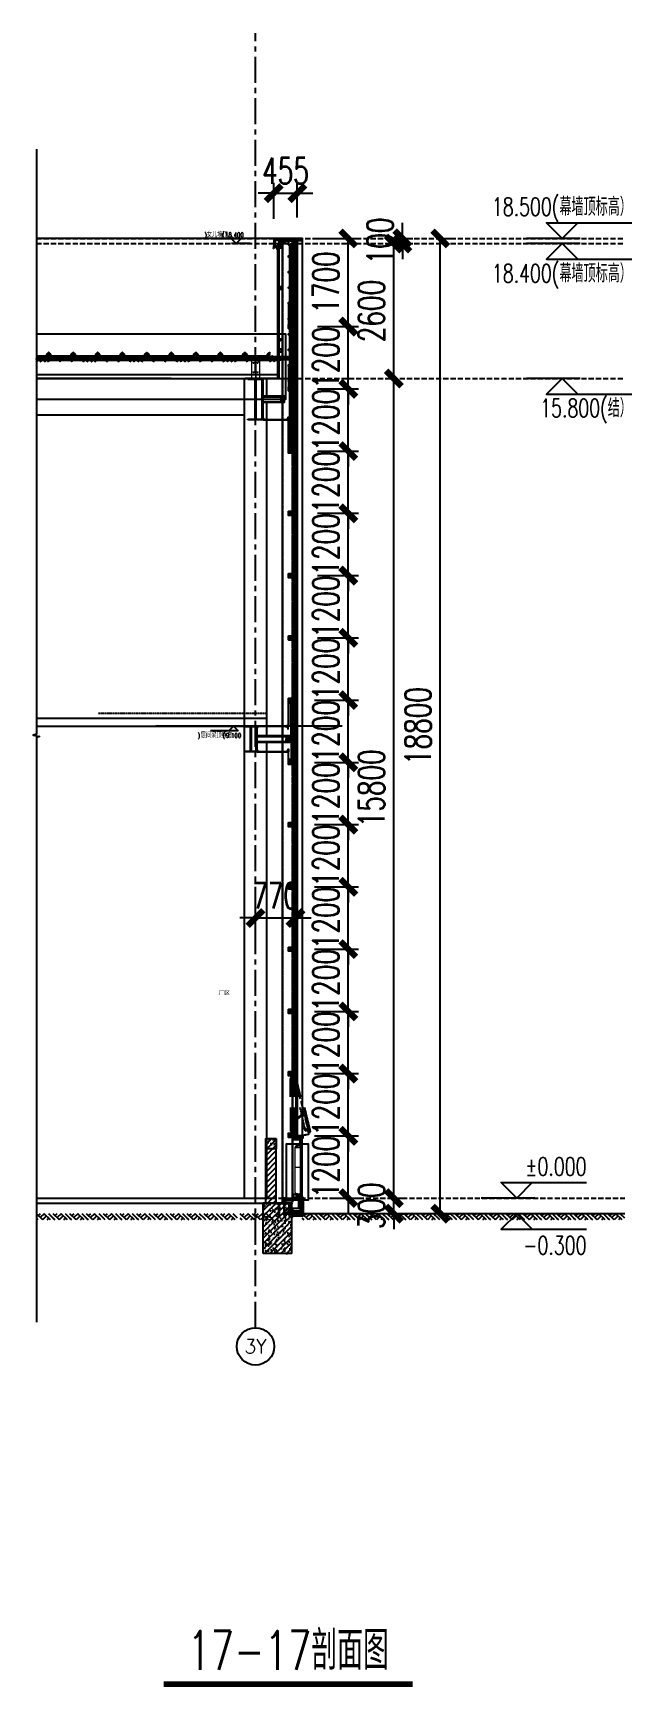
# Model space of a CAD drawing. Extents: x 220580 to 2027826, y -309201 to 71987.
# Drawn here: x 1942194 to 1953732, y -178446 to -146566 of the extents above; entities that cross this region are included whole.
import ezdxf
from ezdxf.enums import TextEntityAlignment as Align
from ezdxf.xclip import XClip

# ---------------------------------------------------------------- set-up
doc = ezdxf.new("R2010")
doc.units = 0
for name, pattern in [('20剖面图$0$__DASH', [0.35, 0.25, -0.1]), ('20剖面图$0$DASH', [0.35, 0.25, -0.1]), ('20剖面图$0$DOTE', [2.42, 2, -0.2, 0.02, -0.2]), ('AUSGEZOGEN', [0]), ('CENTER', [2, 1.25, -0.25, 0.25, -0.25]), ('DASH', [0.35, 0.25, -0.1]), ('DASHED', [0.75, 0.5, -0.25]), ('HIDDEN2', [0.1875, 0.125, -0.0625]), ('ZN-CENTER', [2, 1.25, -0.25, 0.25, -0.25]), ('ZN-DASH', [0.35, 0.25, -0.1]), ('ZN-DOT', [0.25, 0, -0.25])]:
    doc.linetypes.add(name, pattern=pattern)
for name, color, linetype in [('!ZN1-填充-8', 8, 'Continuous'), ('!ZN1-文字-7', 7, 'Continuous'), ('!ZN1-标注-173', 173, 'Continuous'), ('!ZN3-不锈钢板幕墙-7', 7, 'Continuous'), ('!ZN3-其它材质幕墙-60', 60, 'Continuous'), ('!ZN3-玻璃幕墙-4', 4, 'Continuous'), ('!ZN3-铝板幕墙-3', 3, 'Continuous'), ('!ZN4-焊缝-8', 8, 'Continuous'), ('!ZN4-辅助材料-1', 1, 'Continuous'), ('!ZN4-配件-11', 11, 'Continuous'), ('!ZN5-钢材投影-40', 40, 'Continuous'), ('!ZN5-钢材断面-2', 2, 'Continuous'), ('!ZN5-铝材投影-112', 112, 'Continuous'), ('!ZN5-铝材断面-6', 6, 'Continuous'), ('!ZN6-层高线-8', 8, 'ZN-DOT'), ('!ZN6-虚线-8', 8, 'ZN-DASH'), ('!ZN6-轴线-1', 1, 'ZN-CENTER'), ('0-cxFrame', 155, 'Continuous'), ('0_SEALING', 40, 'Continuous'), ('1 轴线 辅助线', 1, 'CENTER'), ('11紧固件', 11, 'Continuous'), ('1辅助材料', 1, 'Continuous'), ('20剖面图$0$A-AXIS-D', 1, 'Continuous'), ('20剖面图$0$A-AXIS-DOTE', 14, '20剖面图$0$DOTE'), ('20剖面图$0$A-HATCH-1', 252, 'Continuous'), ('20剖面图$0$A-HATCH-2', 251, 'Continuous'), ('20剖面图$0$A-LIN-V', 9, 'Continuous'), ('20剖面图$0$A-SFCE', 30, 'Continuous'), ('20剖面图$0$AS-COLN', 6, 'Continuous'), ('20剖面图$0$AS-WALL', 40, 'Continuous'), ('20剖面图$0$DIM_ELEV', 3, 'Continuous'), ('20剖面图$0$DIM_SYMB', 3, 'Continuous'), ('20剖面图$0$PUB_HATCH', 8, 'Continuous'), ('20剖面图$0$PUB_TEXT', 7, 'Continuous'), ('20剖面图$0$建-墙-填充', 8, 'Continuous'), ('20剖面图$0$建-柱-钢', 9, 'Continuous'), ('2钢材断面', 2, 'Continuous'), ('3符号', 173, 'Continuous'), ('3索引', 3, 'Continuous'), ('40钢材投影', 40, 'Continuous'), ('4玻璃幕墙', 4, 'Continuous'), ('A-AXIS-DP', 126, 'Continuous'), ('A_Hatch', 8, 'Continuous'), ('ALT_CEN-0-30', 1, 'CENTER'), ('AS-WALL', 40, 'Continuous'), ('BM', 8, '保温棉'), ('BWM', 8, 'Continuous'), ('C18', 4, 'CENTER'), ('CEN', 1, 'CENTER'), ('DIM', 173, 'Continuous'), ('Fill', 8, 'Continuous'), ('Glass cotton', 95, 'Continuous'), ('L18', 6, 'Continuous'), ('pj', 4, 'Continuous'), ('qianming', 155, 'Continuous'), ('SEAMLOK75 - SHEET', 6, 'Continuous'), ('V900型压型底板', 190, 'Continuous'), ('ZX', 240, 'CENTER'), ('型材截面颜色', 253, 'Continuous'), ('焊缝', 8, 'Continuous'), ('紧固件', 40, 'Continuous')]:
    doc.layers.add(name, color=color, linetype=linetype)
for name, color, linetype, lineweight in [('0-cxText', 131, 'Continuous', 25), ('0_FLASHING', 6, 'Continuous', 25), ('0_SCREW RIVET', 4, 'Continuous', 15), ('0CABR-填充', 8, 'Continuous', 5), ('0CABR-密封材料、垫片', 195, 'Continuous', 9), ('0填充', 8, 'Continuous', 13), ('S-dim', 81, 'Continuous', 0), ('屋面板', 6, 'Continuous', 13), ('底板', 2, 'Continuous', 13), ('彩钢板', 6, 'Continuous', 15), ('粗', 7, 'Continuous', 50), ('防火岩棉', 252, 'Continuous', 13)]:
    doc.layers.add(name, color=color, linetype=linetype, lineweight=lineweight)
doc.layers.add('0_INSULATION', color=252, linetype='Continuous', lineweight=9, transparency=0.2)
doc.layers.add('20剖面图$0$A-加建区域', color=47, linetype='Continuous', plot=False)
doc.layers.add('@ZN-型材编号（非打印层）', color=8, linetype='Continuous', plot=False)
doc.styles.add('20剖面图$0$_TCH_AXIS', font='COMPLEX', dxfattribs={"bigfont": 'GBCBIG'})
doc.styles.add('20剖面图$0$_TCH_DIM', font='SIMPLEX', dxfattribs={"bigfont": 'GBCBIG'})
doc.styles.add('20剖面图$0$图框', font='')
doc.styles.add('BZHZ', font='bzxw', dxfattribs={"width": 0.8, "bigfont": 'bzhz'})
doc.styles.add('cx_biaoti', font='')
doc.styles.add('cx_tuming', font='simhei.ttf')
doc.styles.add('cx_tuqian1', font='')
doc.styles.add('DHTEXT-1', font='ROMANS.shx', dxfattribs={"width": 0.7, "bigfont": 'CHINESE.shx'})
doc.styles.add('FS', font='simplex.shx', dxfattribs={"width": 0.7, "height": 5, "bigfont": 'TSSDCHN.SHX'})
doc.styles.add('卓越符号', font='ROMANS.shx', dxfattribs={"width": 0.7, "bigfont": 'CHINESE.shx'})
doc.styles.add('图框宋体', font='', dxfattribs={"width": 0.75})
doc.styles.add('黑体', font='simhei.ttf', dxfattribs={"height": 12})
doc.styles.get('20剖面图$0$图框').set_extended_font_data('SimSun')
doc.styles.get('cx_biaoti').set_extended_font_data('SimSun')
doc.styles.get('cx_tuqian1').set_extended_font_data('SimSun')
doc.styles.get('图框宋体').set_extended_font_data('SimSun')
doc.linetypes.add('保温棉', pattern='A,0.006248,-6.2484,[134,ltypeshp.shx,S=6.2484,R=0,X=-6.2484,Y=0],-12.4968,[134,ltypeshp.shx,S=6.2484,R=180,X=6.2484,Y=0],-6.2484', length=24.999848)
doc.dimstyles.new('ZN200', dxfattribs={"dimscale": 200, "dimtxt": 2.5, "dimasz": 1.5, "dimexe": 1, "dimexo": 2, "dimgap": 0.9, "dimtad": 1, "dimdec": 0, "dimdsep": 46, "dimtxsty": 'DHTEXT-1', "dimblk": 'ARCHTICK', "dimcen": 2.5, "dimclrd": 173, "dimclre": 173, "dimclrt": 7, "dimazin": 2, "dimtfac": 1, "dimtdec": 0, "dimtix": 1, "dimtmove": 2, "dimatfit": 3, "dimfxl": 0, "dimtolj": 1, "dimtzin": 0, "dimarcsym": 0})
doc.dimstyles.new('ZN3', dxfattribs={"dimscale": 3, "dimtxt": 2.5, "dimasz": 1.5, "dimexe": 1, "dimexo": 2, "dimgap": 0.9, "dimtad": 1, "dimdec": 0, "dimdsep": 46, "dimtxsty": 'DHTEXT-1', "dimblk": 'ARCHTICK', "dimcen": 2.5, "dimclrd": 173, "dimclre": 173, "dimclrt": 7, "dimazin": 2, "dimtfac": 1, "dimtix": 1, "dimtmove": 2, "dimatfit": 3, "dimfxl": 0, "dimarcsym": 0})
pattern_1 = [(45, (6, 0), (-1.12253, 1.12253), []), (135, (6, 0), (-1.12253, -1.12253), [])]
pattern_2 = [(0, (6, 0), (0.79375, 1.5875), [0, -1.5875])]
pattern_3 = [(135, (1877862.25163, -156888.4297), (-0.3367596045, -0.3367596045), []), (225, (1877862.25163, -156888.4297), (-0.3367596045, -1.0102788136), [1.190625, -0.714375])]
pattern_4 = [(135, (1877862.25163, -156888.4297), (-0.3367596045, -0.3367596045), []), (225, (1877862.25163, -156888.4297), (-0.3367596045, -1.0102788136), [1.190625, -0.714375])]
pattern_5 = [(135, (0, 0), (-1.122532015, -1.122532015), []), (225, (0, 0), (1.122532015, -1.122532015), [])]
pattern_6 = [(90, (1987194.3699, -186779.9273), (-1.27, -1e-17), []), (150, (1987194.3699, -186779.9273), (-0.635, -1.099852263), []), (210, (1987194.3699, -186779.9273), (0.635, -1.099852263), [])]
pattern_7 = [(180, (-1731.706, 294.7402), (-3e-16, -2.38125), []), (240, (-1731.706, 294.7402), (2.062223, -1.190625), []), (300, (-1731.706, 294.7402), (2.062223, 1.190625), [])]
pattern_8 = [(0, (104147.1523, 29987.512), (0.79375, 1.5875), [0, -1.5875])]
pattern_9 = [(45, (104147.1523, 29987.512), (-1.122532015, 1.122532015), []), (135, (104147.1523, 29987.512), (-1.122532015, -1.122532015), [])]
pattern_10 = [(90, (0, 14), (-1.5875, 0.79375), [0, -1.5875])]
pattern_11 = [(135, (0, 14), (-1.12253, -1.12253), []), (225, (0, 14), (1.12253, -1.12253), [])]
pattern_12 = [(140, (1947175.755, -154091.414), (1.5939, 18.21847), [1.905, -20.955]), (85, (1947175.755, -154091.414), (-19.10566, -3.5243), [1.524, -16.764]), (190.451, (1947175.888, -154089.896), (-17.51167, 14.69425), [1.619, -17.809]), (136.184, (1947170.675, -154091.414), (4.2042, 27.1079), [2.8575, -31.4325]), (186.6356, (1947171.026, -154089.155), (-24.7426, 23.7404), [2.4285, -26.7135]), (81.184, (1947170.675, -154091.414), (-24.7425, 23.7405), [2.286, -25.146]), (111, (1947171.945, -154088.874), (10.22655, 15.1615), [1.905, -20.955]), (56, (1947171.945, -154088.874), (-18.4188, 6.1802), [1.524, -16.764]), (161.4514, (1947172.798, -154087.611), (-8.1923, 21.34165), [1.619, -17.809]), (127.5, (1947175.7554, -154091.4143), (-8.455504, 0.30886), [0, -16.5608, 0, -17.018, 0, -16.8275]), (97.5, (1947175.755, -154091.414), (-10.01806, 6.68197), [0, -9.7028, 0, -16.1798, 0, -6.4135]), (57.5, (1947175.7554, -154097.0785), (0.572874, 13.55906), [0, -6.35, 0, -19.812, 0, -26.289]), (47.5, (1947175.755, -154099.619), (-2.54265, 14.81292), [0, -8.255, 0, -13.1572, 0, -18.669])]
pattern_13 = [(140, (1947175.755, -160091.414), (1.5939, 18.21847), [1.905, -20.955]), (85, (1947175.755, -160091.414), (-19.10566, -3.5243), [1.524, -16.764]), (190.451, (1947175.888, -160089.896), (-17.51167, 14.69425), [1.619, -17.809]), (136.184, (1947170.675, -160091.414), (4.2042, 27.1079), [2.8575, -31.4325]), (186.6356, (1947171.026, -160089.155), (-24.7426, 23.7404), [2.4285, -26.7135]), (81.184, (1947170.675, -160091.414), (-24.7425, 23.7405), [2.286, -25.146]), (111, (1947171.945, -160088.874), (10.22655, 15.1615), [1.905, -20.955]), (56, (1947171.945, -160088.874), (-18.4188, 6.1802), [1.524, -16.764]), (161.4514, (1947172.798, -160087.611), (-8.1923, 21.34165), [1.619, -17.809]), (127.5, (1947175.7554, -160091.4143), (-8.455504, 0.30886), [0, -16.5608, 0, -17.018, 0, -16.8275]), (97.5, (1947175.755, -160091.414), (-10.01806, 6.68197), [0, -9.7028, 0, -16.1798, 0, -6.4135]), (57.5, (1947175.7554, -160097.0785), (0.572874, 13.55906), [0, -6.35, 0, -19.812, 0, -26.289]), (47.5, (1947175.755, -160099.619), (-2.54265, 14.81292), [0, -8.255, 0, -13.1572, 0, -18.669])]

msp = doc.modelspace()

# ---------------------------------------------------------------- texts
at = {"layer": '20剖面图$0$PUB_TEXT', "style": '20剖面图$0$_TCH_DIM', "width": 0.705882}
for s, height, p in [(')', 89.2, (1945494.7, -150501.7)), ('(', 89.2, (1945831.6, -150501.7)), ('18.400', 89.25, (1945891.6, -150501.7)), (')', 89.2, (1945363.9, -160149.7)), ('(', 89.2, (1945848.3, -160149.7)), ('9.100', 89.25, (1945908.3, -160149.7))]:
    msp.add_text(s, height=height, dxfattribs=at).set_placement(p)
at = {"layer": '20剖面图$0$PUB_TEXT'}
for s, height, style, p in [('女儿墙顶', 101.28, '20剖面图$0$_TCH_DIM', (1945539.4, -150501.7)), ('层间梁顶标高', 101.28, '20剖面图$0$_TCH_DIM', (1945424.3, -160149.7)), ('厂区', 79.3, '20剖面图$0$图框', (1945765.9, -165104.2))]:
    msp.add_text(s, height=height, dxfattribs=dict(at, style=style)).set_placement(p)
at = {"layer": '20剖面图$0$PUB_TEXT', "style": '20剖面图$0$_TCH_AXIS', "width": 0.842105}
msp.add_text('3Y', height=276.52, dxfattribs=at).set_placement((1946269.1, -172020.2), (1946690.4, -172020.2), align=Align.FIT)

# ---------------------------------------------------------------- blocks, each defined once
blk = doc.blocks.new('20剖面图$0$$LinePat$素土夯实')
at = {"color": 0}
for p, q in [((0, -210), (210, 0)), ((120, -300), (420, 0)), ((420, 0), (608, -188)), ((495, -300), (795, 0)), ((615, 0), (705, -90)), ((210, -210), (300, -300)), ((315, -105), (502, -293)), ((705, -300), (795, -210))]:
    blk.add_line(p, q, dxfattribs=at)
blk = doc.blocks.new('_ArchTick')
at = {"color": 0, "linetype": 'ByBlock', "const_width": 0.4}
blk.add_lwpolyline([(-0.5, -0.5), (0.5, 0.5)], dxfattribs=at)
blk = doc.blocks.new('*D694')
at = {"layer": 'Defpoints', "color": 0, "ltscale": 30, "transparency": 16777216}
for p in [(1947588, -167823), (1948267, -167823), (1947588, -169023)]:
    blk.add_point(p, dxfattribs=at)
at = {"layer": 'DIM', "color": 173, "linetype": 'ByBlock', "lineweight": -2, "ltscale": 30, "transparency": 16777216}
for p, q in [((1948267, -167823), (1948267, -167523)), ((1947988, -167823), (1948467, -167823)), ((1948267, -169023), (1948267, -167823)), ((1947988, -169023), (1948467, -169023)), ((1948267, -169023), (1948267, -169323))]:
    blk.add_line(p, q, dxfattribs=at)
at = {"layer": 'DIM', "color": 173, "lineweight": -2, "ltscale": 30, "transparency": 16777216, "xscale": 300, "yscale": 300, "zscale": 300}
for p, rotation in [((1948267, -167823), 270), ((1948267, -169023), 90)]:
    blk.add_blockref('_ArchTick', p, dxfattribs=dict(at, rotation=rotation))
at = {"layer": 'DIM', "color": 7, "ltscale": 30, "transparency": 16777216, "insert": (1947837, -168423), "char_height": 500, "attachment_point": 5, "rotation": 90, "style": 'DHTEXT-1'}
blk.add_mtext('1200', dxfattribs=at)
blk = doc.blocks.new('*D695')
at = {"layer": 'Defpoints', "color": 0, "ltscale": 30, "transparency": 16777216}
for p in [(1949762, -150523), (1950040, -150523), (1949762, -169323)]:
    blk.add_point(p, dxfattribs=at)
at = {"layer": 'DIM', "color": 173, "linetype": 'ByBlock', "lineweight": -2, "ltscale": 30, "transparency": 16777216}
for p, q in [((1950040, -169323), (1950040, -150523)), ((1950162, -150523), (1950240, -150523)), ((1950162, -169323), (1950240, -169323))]:
    blk.add_line(p, q, dxfattribs=at)
at = {"layer": 'DIM', "color": 173, "lineweight": -2, "ltscale": 30, "transparency": 16777216, "xscale": 300, "yscale": 300, "zscale": 300}
for p, rotation in [((1950040, -150523), 90), ((1950040, -169323), 270)]:
    blk.add_blockref('_ArchTick', p, dxfattribs=dict(at, rotation=rotation))
at = {"layer": 'DIM', "color": 7, "ltscale": 30, "transparency": 16777216, "insert": (1949610, -159923), "char_height": 500, "attachment_point": 5, "rotation": 90, "style": 'DHTEXT-1'}
blk.add_mtext('18800', dxfattribs=at)
blk = doc.blocks.new('*D696')
at = {"layer": 'Defpoints', "color": 0, "ltscale": 30, "transparency": 16777216}
for p in [(1948874, -169023), (1949144, -169023), (1948874, -169323)]:
    blk.add_point(p, dxfattribs=at)
at = {"layer": 'DIM', "color": 173, "linetype": 'ByBlock', "lineweight": -2, "ltscale": 30, "transparency": 16777216}
for p, q in [((1949144, -169023), (1949144, -168723)), ((1949144, -169323), (1949144, -169023)), ((1949274, -169023), (1949344, -169023)), ((1949144, -169323), (1949144, -169623)), ((1949274, -169323), (1949344, -169323))]:
    blk.add_line(p, q, dxfattribs=at)
at = {"layer": 'DIM', "color": 173, "lineweight": -2, "ltscale": 30, "transparency": 16777216, "xscale": 300, "yscale": 300, "zscale": 300}
for p, rotation in [((1949144, -169023), 270), ((1949144, -169323), 90)]:
    blk.add_blockref('_ArchTick', p, dxfattribs=dict(at, rotation=rotation))
at = {"layer": 'DIM', "color": 7, "ltscale": 30, "transparency": 16777216, "insert": (1948714, -169173), "char_height": 500, "attachment_point": 5, "rotation": 90, "style": 'DHTEXT-1'}
blk.add_mtext('300', dxfattribs=at)
blk = doc.blocks.new('*D697')
at = {"layer": 'Defpoints', "color": 0, "ltscale": 30, "transparency": 16777216}
for p in [(1948874, -153223), (1949144, -153223), (1948874, -169023)]:
    blk.add_point(p, dxfattribs=at)
at = {"layer": 'DIM', "color": 173, "linetype": 'ByBlock', "lineweight": -2, "ltscale": 30, "transparency": 16777216}
for p, q in [((1949144, -169023), (1949144, -153223)), ((1949274, -153223), (1949344, -153223)), ((1949274, -169023), (1949344, -169023))]:
    blk.add_line(p, q, dxfattribs=at)
at = {"layer": 'DIM', "color": 173, "lineweight": -2, "ltscale": 30, "transparency": 16777216, "xscale": 300, "yscale": 300, "zscale": 300}
for p, rotation in [((1949144, -153223), 90), ((1949144, -169023), 270)]:
    blk.add_blockref('_ArchTick', p, dxfattribs=dict(at, rotation=rotation))
at = {"layer": 'DIM', "color": 7, "ltscale": 30, "transparency": 16777216, "insert": (1948714, -161123), "char_height": 500, "attachment_point": 5, "rotation": 90, "style": 'DHTEXT-1'}
blk.add_mtext('15800', dxfattribs=at)
blk = doc.blocks.new('*D698')
at = {"layer": 'Defpoints', "color": 0, "ltscale": 30, "transparency": 16777216}
for p in [(1948874, -150623), (1949144, -150623), (1948874, -153223)]:
    blk.add_point(p, dxfattribs=at)
at = {"layer": 'DIM', "color": 173, "linetype": 'ByBlock', "lineweight": -2, "ltscale": 30, "transparency": 16777216}
for p, q in [((1949144, -153223), (1949144, -150623)), ((1949274, -150623), (1949344, -150623)), ((1949274, -153223), (1949344, -153223))]:
    blk.add_line(p, q, dxfattribs=at)
at = {"layer": 'DIM', "color": 173, "lineweight": -2, "ltscale": 30, "transparency": 16777216, "xscale": 300, "yscale": 300, "zscale": 300}
for p, rotation in [((1949144, -150623), 90), ((1949144, -153223), 270)]:
    blk.add_blockref('_ArchTick', p, dxfattribs=dict(at, rotation=rotation))
at = {"layer": 'DIM', "color": 7, "ltscale": 30, "transparency": 16777216, "insert": (1948714, -151923), "char_height": 500, "attachment_point": 5, "rotation": 90, "style": 'DHTEXT-1'}
blk.add_mtext('2600', dxfattribs=at)
blk = doc.blocks.new('*D699')
at = {"layer": 'Defpoints', "color": 0, "ltscale": 30, "transparency": 16777216}
for p in [(1948874, -150523), (1948874, -150623), (1949309, -150523)]:
    blk.add_point(p, dxfattribs=at)
at = {"layer": 'DIM', "color": 173, "linetype": 'ByBlock', "lineweight": -2, "ltscale": 30, "transparency": 16777216}
for p, q in [((1949309, -150523), (1949309, -150223)), ((1949274, -150523), (1949509, -150523)), ((1949274, -150623), (1949509, -150623)), ((1949309, -150623), (1949309, -150523)), ((1949309, -150623), (1949309, -150923))]:
    blk.add_line(p, q, dxfattribs=at)
at = {"layer": 'DIM', "color": 173, "lineweight": -2, "ltscale": 30, "transparency": 16777216, "xscale": 300, "yscale": 300, "zscale": 300}
for p, rotation in [((1949309, -150523), 270), ((1949309, -150623), 90)]:
    blk.add_blockref('_ArchTick', p, dxfattribs=dict(at, rotation=rotation))
at = {"layer": 'DIM', "color": 7, "ltscale": 30, "transparency": 16777216, "insert": (1948879, -150573), "char_height": 500, "attachment_point": 5, "rotation": 90, "style": 'DHTEXT-1'}
blk.add_mtext('100', dxfattribs=at)
blk = doc.blocks.new('*U467')
at = {"const_width": 0.7}
blk.add_lwpolyline([(-16, 0), (16, 0)], dxfattribs=at)
at = {"color": 0, "style": '卓越符号', "width": 0.7, "flags": 8}
blk.add_attdef('图名', text='', height=5, dxfattribs=at).set_placement((0, 1.85), align=Align.CENTER)
blk.add_attdef('比例', (18.8, 1.85), '', height=4, dxfattribs=at)
blk = doc.blocks.new('*U390')
at = {"layer": '!ZN3-玻璃幕墙-4', "color": 7, "linetype": 'ZN-DASH', "ltscale": 500}
blk.add_lwpolyline([(0, 0, 0.063254), (300, 38), (0, 1200)], format="xyb", dxfattribs=at)
blk = doc.blocks.new('*D700')
at = {"layer": 'Defpoints', "color": 0, "ltscale": 2, "transparency": 16777216}
for p in [(1947213, -159423), (1948267, -159423), (1947213, -160623)]:
    blk.add_point(p, dxfattribs=at)
at = {"layer": 'DIM', "color": 173, "linetype": 'ByBlock', "lineweight": -2, "ltscale": 2, "transparency": 16777216}
for p, q in [((1948267, -159423), (1948267, -159123)), ((1947613, -159423), (1948467, -159423)), ((1948267, -160623), (1948267, -159423)), ((1947613, -160623), (1948467, -160623)), ((1948267, -160623), (1948267, -160923))]:
    blk.add_line(p, q, dxfattribs=at)
at = {"layer": 'DIM', "color": 173, "lineweight": -2, "ltscale": 2, "transparency": 16777216, "xscale": 300, "yscale": 300, "zscale": 300}
for p, rotation in [((1948267, -159423), 270), ((1948267, -160623), 90)]:
    blk.add_blockref('_ArchTick', p, dxfattribs=dict(at, rotation=rotation))
at = {"layer": 'DIM', "color": 7, "ltscale": 2, "transparency": 16777216, "insert": (1947837, -160023), "char_height": 500, "attachment_point": 5, "rotation": 90, "style": 'DHTEXT-1'}
blk.add_mtext('\\A1;1200', dxfattribs=at)
blk = doc.blocks.new('*D701')
at = {"layer": 'Defpoints', "color": 0, "ltscale": 2, "transparency": 16777216}
for p in [(1947213, -160623), (1948267, -160623), (1947213, -161823)]:
    blk.add_point(p, dxfattribs=at)
at = {"layer": 'DIM', "color": 173, "linetype": 'ByBlock', "lineweight": -2, "ltscale": 2, "transparency": 16777216}
for p, q in [((1948267, -160623), (1948267, -160323)), ((1947613, -160623), (1948467, -160623)), ((1948267, -161823), (1948267, -160623)), ((1947613, -161823), (1948467, -161823)), ((1948267, -161823), (1948267, -162123))]:
    blk.add_line(p, q, dxfattribs=at)
at = {"layer": 'DIM', "color": 173, "lineweight": -2, "ltscale": 2, "transparency": 16777216, "xscale": 300, "yscale": 300, "zscale": 300}
for p, rotation in [((1948267, -160623), 270), ((1948267, -161823), 90)]:
    blk.add_blockref('_ArchTick', p, dxfattribs=dict(at, rotation=rotation))
at = {"layer": 'DIM', "color": 7, "ltscale": 2, "transparency": 16777216, "insert": (1947837, -161223), "char_height": 500, "attachment_point": 5, "rotation": 90, "style": 'DHTEXT-1'}
blk.add_mtext('\\A1;1200', dxfattribs=at)
blk = doc.blocks.new('*D702')
at = {"layer": 'Defpoints', "color": 0, "ltscale": 2, "transparency": 16777216}
for p in [(1947213, -161823), (1948267, -161823), (1947213, -163023)]:
    blk.add_point(p, dxfattribs=at)
at = {"layer": 'DIM', "color": 173, "linetype": 'ByBlock', "lineweight": -2, "ltscale": 2, "transparency": 16777216}
for p, q in [((1948267, -161823), (1948267, -161523)), ((1947613, -161823), (1948467, -161823)), ((1948267, -163023), (1948267, -161823)), ((1947613, -163023), (1948467, -163023)), ((1948267, -163023), (1948267, -163323))]:
    blk.add_line(p, q, dxfattribs=at)
at = {"layer": 'DIM', "color": 173, "lineweight": -2, "ltscale": 2, "transparency": 16777216, "xscale": 300, "yscale": 300, "zscale": 300}
for p, rotation in [((1948267, -161823), 270), ((1948267, -163023), 90)]:
    blk.add_blockref('_ArchTick', p, dxfattribs=dict(at, rotation=rotation))
at = {"layer": 'DIM', "color": 7, "ltscale": 2, "transparency": 16777216, "insert": (1947837, -162423), "char_height": 500, "attachment_point": 5, "rotation": 90, "style": 'DHTEXT-1'}
blk.add_mtext('\\A1;1200', dxfattribs=at)
blk = doc.blocks.new('*D703')
at = {"layer": 'Defpoints', "color": 0, "ltscale": 2, "transparency": 16777216}
for p in [(1947213, -163023), (1948267, -163023), (1947213, -164223)]:
    blk.add_point(p, dxfattribs=at)
at = {"layer": 'DIM', "color": 173, "linetype": 'ByBlock', "lineweight": -2, "ltscale": 2, "transparency": 16777216}
for p, q in [((1948267, -163023), (1948267, -162723)), ((1947613, -163023), (1948467, -163023)), ((1948267, -164223), (1948267, -163023)), ((1947613, -164223), (1948467, -164223)), ((1948267, -164223), (1948267, -164523))]:
    blk.add_line(p, q, dxfattribs=at)
at = {"layer": 'DIM', "color": 173, "lineweight": -2, "ltscale": 2, "transparency": 16777216, "xscale": 300, "yscale": 300, "zscale": 300}
for p, rotation in [((1948267, -163023), 270), ((1948267, -164223), 90)]:
    blk.add_blockref('_ArchTick', p, dxfattribs=dict(at, rotation=rotation))
at = {"layer": 'DIM', "color": 7, "ltscale": 2, "transparency": 16777216, "insert": (1947837, -163623), "char_height": 500, "attachment_point": 5, "rotation": 90, "style": 'DHTEXT-1'}
blk.add_mtext('\\A1;1200', dxfattribs=at)
blk = doc.blocks.new('*D704')
at = {"layer": 'Defpoints', "color": 0, "ltscale": 2, "transparency": 16777216}
for p in [(1947213, -164223), (1948267, -164223), (1947213, -165423)]:
    blk.add_point(p, dxfattribs=at)
at = {"layer": 'DIM', "color": 173, "linetype": 'ByBlock', "lineweight": -2, "ltscale": 2, "transparency": 16777216}
for p, q in [((1948267, -164223), (1948267, -163923)), ((1947613, -164223), (1948467, -164223)), ((1948267, -165423), (1948267, -164223)), ((1947613, -165423), (1948467, -165423)), ((1948267, -165423), (1948267, -165723))]:
    blk.add_line(p, q, dxfattribs=at)
at = {"layer": 'DIM', "color": 173, "lineweight": -2, "ltscale": 2, "transparency": 16777216, "xscale": 300, "yscale": 300, "zscale": 300}
for p, rotation in [((1948267, -164223), 270), ((1948267, -165423), 90)]:
    blk.add_blockref('_ArchTick', p, dxfattribs=dict(at, rotation=rotation))
at = {"layer": 'DIM', "color": 7, "ltscale": 2, "transparency": 16777216, "insert": (1947837, -164823), "char_height": 500, "attachment_point": 5, "rotation": 90, "style": 'DHTEXT-1'}
blk.add_mtext('\\A1;1200', dxfattribs=at)
blk = doc.blocks.new('*D705')
at = {"layer": 'Defpoints', "color": 0, "ltscale": 2, "transparency": 16777216}
for p in [(1947213, -165423), (1948267, -165423), (1947213, -166623)]:
    blk.add_point(p, dxfattribs=at)
at = {"layer": 'DIM', "color": 173, "linetype": 'ByBlock', "lineweight": -2, "ltscale": 2, "transparency": 16777216}
for p, q in [((1948267, -165423), (1948267, -165123)), ((1947613, -165423), (1948467, -165423)), ((1948267, -166623), (1948267, -165423)), ((1947613, -166623), (1948467, -166623)), ((1948267, -166623), (1948267, -166923))]:
    blk.add_line(p, q, dxfattribs=at)
at = {"layer": 'DIM', "color": 173, "lineweight": -2, "ltscale": 2, "transparency": 16777216, "xscale": 300, "yscale": 300, "zscale": 300}
for p, rotation in [((1948267, -165423), 270), ((1948267, -166623), 90)]:
    blk.add_blockref('_ArchTick', p, dxfattribs=dict(at, rotation=rotation))
at = {"layer": 'DIM', "color": 7, "ltscale": 2, "transparency": 16777216, "insert": (1947837, -166023), "char_height": 500, "attachment_point": 5, "rotation": 90, "style": 'DHTEXT-1'}
blk.add_mtext('\\A1;1200', dxfattribs=at)
blk = doc.blocks.new('*D706')
at = {"layer": 'Defpoints', "color": 0, "ltscale": 2, "transparency": 16777216}
for p in [(1947213, -166623), (1948267, -166623), (1947213, -167823)]:
    blk.add_point(p, dxfattribs=at)
at = {"layer": 'DIM', "color": 173, "linetype": 'ByBlock', "lineweight": -2, "ltscale": 2, "transparency": 16777216}
for p, q in [((1948267, -166623), (1948267, -166323)), ((1947613, -166623), (1948467, -166623)), ((1948267, -167823), (1948267, -166623)), ((1947613, -167823), (1948467, -167823)), ((1948267, -167823), (1948267, -168123))]:
    blk.add_line(p, q, dxfattribs=at)
at = {"layer": 'DIM', "color": 173, "lineweight": -2, "ltscale": 2, "transparency": 16777216, "xscale": 300, "yscale": 300, "zscale": 300}
for p, rotation in [((1948267, -166623), 270), ((1948267, -167823), 90)]:
    blk.add_blockref('_ArchTick', p, dxfattribs=dict(at, rotation=rotation))
at = {"layer": 'DIM', "color": 7, "ltscale": 2, "transparency": 16777216, "insert": (1947837, -167223), "char_height": 500, "attachment_point": 5, "rotation": 90, "style": 'DHTEXT-1'}
blk.add_mtext('\\A1;1200', dxfattribs=at)
blk = doc.blocks.new('*D707')
at = {"layer": 'Defpoints', "color": 0, "ltscale": 2, "transparency": 16777216}
for p in [(1947274, -150523), (1948267, -150523), (1947274, -152223)]:
    blk.add_point(p, dxfattribs=at)
at = {"layer": 'DIM', "color": 173, "linetype": 'ByBlock', "lineweight": -2, "ltscale": 2, "transparency": 16777216}
for p, q in [((1947674, -150523), (1948467, -150523)), ((1948267, -152223), (1948267, -150523)), ((1947674, -152223), (1948467, -152223))]:
    blk.add_line(p, q, dxfattribs=at)
at = {"layer": 'DIM', "color": 173, "lineweight": -2, "ltscale": 2, "transparency": 16777216, "xscale": 300, "yscale": 300, "zscale": 300}
for p, rotation in [((1948267, -150523), 90), ((1948267, -152223), 270)]:
    blk.add_blockref('_ArchTick', p, dxfattribs=dict(at, rotation=rotation))
at = {"layer": 'DIM', "color": 7, "ltscale": 2, "transparency": 16777216, "insert": (1947837, -151373), "char_height": 500, "attachment_point": 5, "rotation": 90, "style": 'DHTEXT-1'}
blk.add_mtext('\\A1;1700', dxfattribs=at)
blk = doc.blocks.new('*D708')
at = {"layer": 'Defpoints', "color": 0, "ltscale": 2, "transparency": 16777216}
for p in [(1947274, -152223), (1948267, -152223), (1947274, -153423)]:
    blk.add_point(p, dxfattribs=at)
at = {"layer": 'DIM', "color": 173, "linetype": 'ByBlock', "lineweight": -2, "ltscale": 2, "transparency": 16777216}
for p, q in [((1948267, -152223), (1948267, -151923)), ((1947674, -152223), (1948467, -152223)), ((1948267, -153423), (1948267, -152223)), ((1947674, -153423), (1948467, -153423)), ((1948267, -153423), (1948267, -153723))]:
    blk.add_line(p, q, dxfattribs=at)
at = {"layer": 'DIM', "color": 173, "lineweight": -2, "ltscale": 2, "transparency": 16777216, "xscale": 300, "yscale": 300, "zscale": 300}
for p, rotation in [((1948267, -152223), 270), ((1948267, -153423), 90)]:
    blk.add_blockref('_ArchTick', p, dxfattribs=dict(at, rotation=rotation))
at = {"layer": 'DIM', "color": 7, "ltscale": 2, "transparency": 16777216, "insert": (1947837, -152823), "char_height": 500, "attachment_point": 5, "rotation": 90, "style": 'DHTEXT-1'}
blk.add_mtext('\\A1;1200', dxfattribs=at)
blk = doc.blocks.new('*D709')
at = {"layer": 'Defpoints', "color": 0, "ltscale": 2, "transparency": 16777216}
for p in [(1947274, -153423), (1948267, -153423), (1947274, -154623)]:
    blk.add_point(p, dxfattribs=at)
at = {"layer": 'DIM', "color": 173, "linetype": 'ByBlock', "lineweight": -2, "ltscale": 2, "transparency": 16777216}
for p, q in [((1948267, -153423), (1948267, -153123)), ((1947674, -153423), (1948467, -153423)), ((1948267, -154623), (1948267, -153423)), ((1947674, -154623), (1948467, -154623)), ((1948267, -154623), (1948267, -154923))]:
    blk.add_line(p, q, dxfattribs=at)
at = {"layer": 'DIM', "color": 173, "lineweight": -2, "ltscale": 2, "transparency": 16777216, "xscale": 300, "yscale": 300, "zscale": 300}
for p, rotation in [((1948267, -153423), 270), ((1948267, -154623), 90)]:
    blk.add_blockref('_ArchTick', p, dxfattribs=dict(at, rotation=rotation))
at = {"layer": 'DIM', "color": 7, "ltscale": 2, "transparency": 16777216, "insert": (1947837, -154023), "char_height": 500, "attachment_point": 5, "rotation": 90, "style": 'DHTEXT-1'}
blk.add_mtext('\\A1;1200', dxfattribs=at)
blk = doc.blocks.new('*D710')
at = {"layer": 'Defpoints', "color": 0, "ltscale": 2, "transparency": 16777216}
for p in [(1947274, -154623), (1948267, -154623), (1947274, -155823)]:
    blk.add_point(p, dxfattribs=at)
at = {"layer": 'DIM', "color": 173, "linetype": 'ByBlock', "lineweight": -2, "ltscale": 2, "transparency": 16777216}
for p, q in [((1948267, -154623), (1948267, -154323)), ((1947674, -154623), (1948467, -154623)), ((1948267, -155823), (1948267, -154623)), ((1947674, -155823), (1948467, -155823)), ((1948267, -155823), (1948267, -156123))]:
    blk.add_line(p, q, dxfattribs=at)
at = {"layer": 'DIM', "color": 173, "lineweight": -2, "ltscale": 2, "transparency": 16777216, "xscale": 300, "yscale": 300, "zscale": 300}
for p, rotation in [((1948267, -154623), 270), ((1948267, -155823), 90)]:
    blk.add_blockref('_ArchTick', p, dxfattribs=dict(at, rotation=rotation))
at = {"layer": 'DIM', "color": 7, "ltscale": 2, "transparency": 16777216, "insert": (1947837, -155223), "char_height": 500, "attachment_point": 5, "rotation": 90, "style": 'DHTEXT-1'}
blk.add_mtext('\\A1;1200', dxfattribs=at)
blk = doc.blocks.new('*D711')
at = {"layer": 'Defpoints', "color": 0, "ltscale": 2, "transparency": 16777216}
for p in [(1947274, -155823), (1948267, -155823), (1947274, -157023)]:
    blk.add_point(p, dxfattribs=at)
at = {"layer": 'DIM', "color": 173, "linetype": 'ByBlock', "lineweight": -2, "ltscale": 2, "transparency": 16777216}
for p, q in [((1948267, -155823), (1948267, -155523)), ((1947674, -155823), (1948467, -155823)), ((1948267, -157023), (1948267, -155823)), ((1947674, -157023), (1948467, -157023)), ((1948267, -157023), (1948267, -157323))]:
    blk.add_line(p, q, dxfattribs=at)
at = {"layer": 'DIM', "color": 173, "lineweight": -2, "ltscale": 2, "transparency": 16777216, "xscale": 300, "yscale": 300, "zscale": 300}
for p, rotation in [((1948267, -155823), 270), ((1948267, -157023), 90)]:
    blk.add_blockref('_ArchTick', p, dxfattribs=dict(at, rotation=rotation))
at = {"layer": 'DIM', "color": 7, "ltscale": 2, "transparency": 16777216, "insert": (1947837, -156423), "char_height": 500, "attachment_point": 5, "rotation": 90, "style": 'DHTEXT-1'}
blk.add_mtext('\\A1;1200', dxfattribs=at)
blk = doc.blocks.new('*D712')
at = {"layer": 'Defpoints', "color": 0, "ltscale": 2, "transparency": 16777216}
for p in [(1947274, -157023), (1948267, -157023), (1947274, -158223)]:
    blk.add_point(p, dxfattribs=at)
at = {"layer": 'DIM', "color": 173, "linetype": 'ByBlock', "lineweight": -2, "ltscale": 2, "transparency": 16777216}
for p, q in [((1948267, -157023), (1948267, -156723)), ((1947674, -157023), (1948467, -157023)), ((1948267, -158223), (1948267, -157023)), ((1947674, -158223), (1948467, -158223)), ((1948267, -158223), (1948267, -158523))]:
    blk.add_line(p, q, dxfattribs=at)
at = {"layer": 'DIM', "color": 173, "lineweight": -2, "ltscale": 2, "transparency": 16777216, "xscale": 300, "yscale": 300, "zscale": 300}
for p, rotation in [((1948267, -157023), 270), ((1948267, -158223), 90)]:
    blk.add_blockref('_ArchTick', p, dxfattribs=dict(at, rotation=rotation))
at = {"layer": 'DIM', "color": 7, "ltscale": 2, "transparency": 16777216, "insert": (1947837, -157623), "char_height": 500, "attachment_point": 5, "rotation": 90, "style": 'DHTEXT-1'}
blk.add_mtext('\\A1;1200', dxfattribs=at)
blk = doc.blocks.new('*D713')
at = {"layer": 'Defpoints', "color": 0, "ltscale": 2, "transparency": 16777216}
for p in [(1947274, -158223), (1948267, -158223), (1947274, -159423)]:
    blk.add_point(p, dxfattribs=at)
at = {"layer": 'DIM', "color": 173, "linetype": 'ByBlock', "lineweight": -2, "ltscale": 2, "transparency": 16777216}
for p, q in [((1948267, -158223), (1948267, -157923)), ((1947674, -158223), (1948467, -158223)), ((1948267, -159423), (1948267, -158223)), ((1947674, -159423), (1948467, -159423)), ((1948267, -159423), (1948267, -159723))]:
    blk.add_line(p, q, dxfattribs=at)
at = {"layer": 'DIM', "color": 173, "lineweight": -2, "ltscale": 2, "transparency": 16777216, "xscale": 300, "yscale": 300, "zscale": 300}
for p, rotation in [((1948267, -158223), 270), ((1948267, -159423), 90)]:
    blk.add_blockref('_ArchTick', p, dxfattribs=dict(at, rotation=rotation))
at = {"layer": 'DIM', "color": 7, "ltscale": 2, "transparency": 16777216, "insert": (1947837, -158823), "char_height": 500, "attachment_point": 5, "rotation": 90, "style": 'DHTEXT-1'}
blk.add_mtext('\\A1;1200', dxfattribs=at)
blk = doc.blocks.new('*U456')
at = {"ltscale": 10}
blk.add_line((3.48, 0), (-6.85, 0), dxfattribs=at)
blk.add_lwpolyline([(3, -3), (0, 0), (-3, -3), (13.45, -3)])
at = {"color": 0, "style": '卓越符号', "width": 0.7, "flags": 8}
blk.add_attdef('±0.000', text='', height=3.5, dxfattribs=at).set_placement((13.45, -7.85), align=Align.RIGHT)
blk = doc.blocks.new('*U463')
at = {"ltscale": 10}
blk.add_line((3.48, 0), (-6.85, 0), dxfattribs=at)
blk.add_lwpolyline([(3, -3), (0, 0), (-3, -3), (13.45, -3)])
at = {"color": 0, "style": '卓越符号', "width": 0.7, "flags": 8}
blk.add_attdef('±0.000', text='', height=3.5, dxfattribs=at).set_placement((13.45, -7.85), align=Align.RIGHT)
blk = doc.blocks.new('*U464')
at = {"ltscale": 10}
blk.add_line((3.48, 0), (-6.85, 0), dxfattribs=at)
blk.add_lwpolyline([(3, 3), (0, 0), (-3, 3), (13.45, 3)])
at = {"color": 0, "style": '卓越符号', "width": 0.7, "flags": 8}
blk.add_attdef('±0.000', text='', height=3.5, dxfattribs=at).set_placement((13.45, 4.35), align=Align.RIGHT)
blk = doc.blocks.new('*U465')
at = {"ltscale": 10}
blk.add_line((3.48, 0), (-6.85, 0), dxfattribs=at)
blk.add_lwpolyline([(3, 3), (0, 0), (-3, 3), (13.45, 3)])
at = {"color": 0, "style": '卓越符号', "width": 0.7, "flags": 8}
blk.add_attdef('±0.000', text='', height=3.5, dxfattribs=at).set_placement((13.45, 4.35), align=Align.RIGHT)
blk = doc.blocks.new('*U466')
at = {"ltscale": 10}
blk.add_line((3.48, 0), (-6.85, 0), dxfattribs=at)
blk.add_lwpolyline([(3, -3), (0, 0), (-3, -3), (13.45, -3)])
at = {"color": 0, "style": '卓越符号', "width": 0.7, "flags": 8}
blk.add_attdef('±0.000', text='', height=3.5, dxfattribs=at).set_placement((13.45, -7.85), align=Align.RIGHT)
blk = doc.blocks.new('20250902091240')
at = {"layer": '20剖面图$0$建-墙-填充'}
h = blk.add_hatch(dxfattribs=at)
h.set_pattern_fill('金属', color=6, scale=20, style=0)
h.set_pattern_definition([(45, (786427.943, -416021.337), (-35.355339, 35.355339), []), (45, (786451.513, -416021.337), (-35.355339, 35.355339), [])])
h.paths.add_polyline_path([(125, 0), (125, -16), (4, -16), (4, -484), (125, -484), (125, -500), (-125, -500), (-125, -484), (-4, -484), (-4, -16), (-125, -16), (-125, 0)])
at = {"layer": '20剖面图$0$建-柱-钢', "color": 6}
for p, q in [((-125, -16), (-125, 0)), ((-125, 0), (125, 0)), ((-4, -16), (-125, -16)), ((-4, -484), (-4, -16)), ((125, -16), (4, -16)), ((4, -16), (4, -484)), ((125, 0), (125, -16)), ((-125, -500), (-125, -484)), ((-125, -484), (-4, -484)), ((125, -500), (-125, -500)), ((4, -484), (125, -484)), ((125, -484), (125, -500))]:
    blk.add_line(p, q, dxfattribs=at)
blk = doc.blocks.new('20250902103826')
at = {"layer": '20剖面图$0$建-墙-填充'}
h = blk.add_hatch(dxfattribs=at)
h.set_pattern_fill('金属', color=256, scale=30, style=0)
h.set_pattern_definition([(45, (547415.84, -584057.45), (-53.0330086, 53.0330086), []), (45, (547451.196, -584057.45), (-53.0330086, 53.0330086), [])])
h.paths.add_polyline_path([(150, 0), (150, -18), (6, -18), (6, -782), (150, -782), (150, -800), (-150, -800), (-150, -782), (-6, -782), (-6, -18), (-150, -18), (-150, 0)])
at = {"layer": '20剖面图$0$建-柱-钢'}
for p, q in [((-150, -18), (-150, 0)), ((-150, 0), (150, 0)), ((-6, -18), (-150, -18)), ((-6, -782), (-6, -18)), ((150, -18), (6, -18)), ((6, -18), (6, -782)), ((150, 0), (150, -18)), ((-150, -800), (-150, -782)), ((-150, -782), (-6, -782)), ((150, -800), (-150, -800)), ((6, -782), (150, -782)), ((150, -782), (150, -800))]:
    blk.add_line(p, q, dxfattribs=at)
blk = doc.blocks.new('*U409')
at = {"linetype": 'ZN-DASH', "ltscale": 20}
blk.add_wipeout([(-636, -60), (0, -60), (0, 60), (-636, 60)], dxfattribs=at).dxf.layer = '!ZN6-虚线-8'
at = {"layer": '!ZN4-焊缝-8', "ltscale": 0.1}
h = blk.add_hatch(color=256, dxfattribs=at)
edge = h.paths.add_edge_path()
edge.add_line((-630, 60), (-636, 60))
edge.add_line((-636, 60), (-636, 66))
edge.add_arc((-636, 60), 6, 0, 90, ccw=False)
h = blk.add_hatch(color=256, dxfattribs=at)
edge = h.paths.add_edge_path()
edge.add_line((-630, -60), (-636, -60))
edge.add_line((-636, -60), (-636, -66))
edge.add_arc((-636, -60), 6, 270, 360)
for points in [[(-630, 60), (-636, 60), (-636, 66, -0.414214)], [(-630, -60), (-636, -60), (-636, -66, 0.414214)]]:
    blk.add_lwpolyline(points, format="xyb", close=True, dxfattribs=at)
at = {"layer": '!ZN4-焊缝-8', "color": 8, "ltscale": 20}
blk.add_lwpolyline([(-636, -57, 1), (-636, -45, -0.267949), (-631, -48, 0.57735), (-636, -39, -0.267949), (-631, -42, 0.57735), (-636, -33, -0.267949), (-631, -36, 0.57735), (-636, -27, -0.267949), (-631, -30, 0.57735), (-636, -21, -0.267949), (-631, -24, 0.57735), (-636, -15, -0.267949), (-631, -18, 0.57735), (-636, -9, -0.267949), (-631, -12, 0.57735), (-636, -3, -0.267949), (-631, -6, 0.57735), (-636, 3, -0.267949), (-631, 0, 0.57735), (-636, 9, -0.267949), (-631, 6, 0.57735), (-636, 15, -0.267949), (-631, 12, 0.57735), (-636, 21, -0.267949), (-631, 18, 0.57735), (-636, 27, -0.267949), (-631, 24, 0.57735), (-636, 33, -0.267949), (-631, 30, 0.57735), (-636, 39, -0.267949), (-631, 36, 0.57735), (-636, 45, -0.267949), (-631, 42, 0.57735), (-636, 51, -0.267949), (-631, 48, 0.57735), (-636, 57)], format="xyb", dxfattribs=at)
at = {"layer": '!ZN4-焊缝-8', "ltscale": 0.1}
for points in [[(-58, 42, -0.57735), (-52, 46, 0.267949), (-54, 42, -0.57735), (-48, 46, 0.267949), (-50, 42, -0.57735), (-44, 46, 0.267949), (-46, 42, -0.57735), (-40, 46, 0.267949), (-42, 42, -0.57735), (-36, 46, 0.267949), (-38, 42, -0.57735), (-32, 46, 0.267949), (-34, 42, -1), (-26, 42, -1)], [(-58, -43, 0.57735), (-52, -46, -0.267949), (-54, -43, 0.57735), (-48, -46, -0.267949), (-50, -43, 0.57735), (-44, -46, -0.267949), (-46, -43, 0.57735), (-40, -46, -0.267949), (-42, -43, 0.57735), (-36, -46, -0.267949), (-38, -43, 0.57735), (-32, -46, -0.267949), (-34, -43, 1), (-26, -43, 1)]]:
    blk.add_lwpolyline(points, format="xyb", dxfattribs=at)
at = {"layer": '!ZN4-配件-11', "linetype": 'ByBlock', "ltscale": 10}
for points in [[(-31, 30), (-40, 35), (-49, 30), (-49, 20), (-40, 15), (-31, 20)], [(-31, -20), (-40, -15), (-49, -20), (-49, -30), (-40, -35), (-31, -30)]]:
    blk.add_lwpolyline(points, close=True, dxfattribs=at)
for centre, radius in [((-40, 25), 12), ((-40, 25), 9), ((-40, 25), 6), ((-40, -25), 12), ((-40, -25), 9), ((-40, -25), 6)]:
    blk.add_circle(centre, radius, dxfattribs=at)
for centre in [(-40, 25), (-40, -25)]:
    blk.add_arc(centre, 5.19, 180, 90, dxfattribs=at)
at = {"layer": '!ZN5-钢材投影-40'}
for p, q in [((-636, 49), (0, 49)), ((-636, -49), (0, -49))]:
    blk.add_line(p, q, dxfattribs=at)
for points in [[(-636, -60), (0, -60), (0, 60), (-636, 60)], [(-58, -43), (-20, -43), (-20, 42), (-60, 42), (-60, -43)]]:
    blk.add_lwpolyline(points, close=True, dxfattribs=at)
for points in [[(-60, 18), (-60, 18, -1), (-60, 32), (-60, 32)], [(-20, 32), (-20, 32, -1), (-20, 18), (-20, 18)], [(-60, -18), (-60, -18, 1), (-60, -32), (-60, -32)], [(-20, -32), (-20, -32, 1), (-20, -18), (-20, -18)]]:
    blk.add_lwpolyline(points, format="xyb", dxfattribs=at)
at = {"layer": '!ZN6-虚线-8', "linetype": 'ZN-DASH', "ltscale": 20}
for p, q in [((-75, 60), (-75, -60)), ((-60, 32), (-20, 32)), ((-60, 18), (-20, 18)), ((-20, -18), (-60, -18)), ((-60, -32), (-20, -32))]:
    blk.add_line(p, q, dxfattribs=at)
at = {"layer": '!ZN6-轴线-1', "color": 1, "linetype": 'ZN-CENTER', "ltscale": 10}
for p, q in [((-54, 25), (-26, 25)), ((-40, 39), (-40, 11)), ((-54, -25), (-26, -25)), ((-40, -11), (-40, -39))]:
    blk.add_line(p, q, dxfattribs=at)
blk = doc.blocks.new('*U408')
at = {"linetype": 'ZN-DASH', "ltscale": 20}
blk.add_wipeout([(-420, -60), (0, -60), (0, 60), (-420, 60)], dxfattribs=at).dxf.layer = '!ZN6-虚线-8'
at = {"layer": '!ZN4-焊缝-8', "ltscale": 0.1}
h = blk.add_hatch(color=256, dxfattribs=at)
edge = h.paths.add_edge_path()
edge.add_line((-414, 60), (-420, 60))
edge.add_line((-420, 60), (-420, 66))
edge.add_arc((-420, 60), 6, 0, 90, ccw=False)
h = blk.add_hatch(color=256, dxfattribs=at)
edge = h.paths.add_edge_path()
edge.add_line((-414, -60), (-420, -60))
edge.add_line((-420, -60), (-420, -66))
edge.add_arc((-420, -60), 6, 270, 360)
for points in [[(-414, 60), (-420, 60), (-420, 66, -0.414214)], [(-414, -60), (-420, -60), (-420, -66, 0.414214)]]:
    blk.add_lwpolyline(points, format="xyb", close=True, dxfattribs=at)
at = {"layer": '!ZN4-焊缝-8', "color": 8, "ltscale": 20}
blk.add_lwpolyline([(-420, -57, 1), (-420, -45, -0.267949), (-415, -48, 0.57735), (-420, -39, -0.267949), (-415, -42, 0.57735), (-420, -33, -0.267949), (-415, -36, 0.57735), (-420, -27, -0.267949), (-415, -30, 0.57735), (-420, -21, -0.267949), (-415, -24, 0.57735), (-420, -15, -0.267949), (-415, -18, 0.57735), (-420, -9, -0.267949), (-415, -12, 0.57735), (-420, -3, -0.267949), (-415, -6, 0.57735), (-420, 3, -0.267949), (-415, 0, 0.57735), (-420, 9, -0.267949), (-415, 6, 0.57735), (-420, 15, -0.267949), (-415, 12, 0.57735), (-420, 21, -0.267949), (-415, 18, 0.57735), (-420, 27, -0.267949), (-415, 24, 0.57735), (-420, 33, -0.267949), (-415, 30, 0.57735), (-420, 39, -0.267949), (-415, 36, 0.57735), (-420, 45, -0.267949), (-415, 42, 0.57735), (-420, 51, -0.267949), (-415, 48, 0.57735), (-420, 57)], format="xyb", dxfattribs=at)
at = {"layer": '!ZN4-焊缝-8', "ltscale": 0.1}
for points in [[(-58, 42, -0.57735), (-52, 46, 0.267949), (-54, 42, -0.57735), (-48, 46, 0.267949), (-50, 42, -0.57735), (-44, 46, 0.267949), (-46, 42, -0.57735), (-40, 46, 0.267949), (-42, 42, -0.57735), (-36, 46, 0.267949), (-38, 42, -0.57735), (-32, 46, 0.267949), (-34, 42, -1), (-26, 42, -1)], [(-58, -43, 0.57735), (-52, -46, -0.267949), (-54, -43, 0.57735), (-48, -46, -0.267949), (-50, -43, 0.57735), (-44, -46, -0.267949), (-46, -43, 0.57735), (-40, -46, -0.267949), (-42, -43, 0.57735), (-36, -46, -0.267949), (-38, -43, 0.57735), (-32, -46, -0.267949), (-34, -43, 1), (-26, -43, 1)]]:
    blk.add_lwpolyline(points, format="xyb", dxfattribs=at)
at = {"layer": '!ZN4-配件-11', "linetype": 'ByBlock', "ltscale": 10}
for points in [[(-31, 30), (-40, 35), (-49, 30), (-49, 20), (-40, 15), (-31, 20)], [(-31, -20), (-40, -15), (-49, -20), (-49, -30), (-40, -35), (-31, -30)]]:
    blk.add_lwpolyline(points, close=True, dxfattribs=at)
for centre, radius in [((-40, 25), 12), ((-40, 25), 9), ((-40, 25), 6), ((-40, -25), 12), ((-40, -25), 9), ((-40, -25), 6)]:
    blk.add_circle(centre, radius, dxfattribs=at)
for centre in [(-40, 25), (-40, -25)]:
    blk.add_arc(centre, 5.19, 180, 90, dxfattribs=at)
at = {"layer": '!ZN5-钢材投影-40'}
for p, q in [((-420, 49), (0, 49)), ((-420, -49), (0, -49))]:
    blk.add_line(p, q, dxfattribs=at)
for points in [[(-420, -60), (0, -60), (0, 60), (-420, 60)], [(-58, -43), (-20, -43), (-20, 42), (-60, 42), (-60, -43)]]:
    blk.add_lwpolyline(points, close=True, dxfattribs=at)
for points in [[(-60, 18), (-60, 18, -1), (-60, 32), (-60, 32)], [(-20, 32), (-20, 32, -1), (-20, 18), (-20, 18)], [(-60, -18), (-60, -18, 1), (-60, -32), (-60, -32)], [(-20, -32), (-20, -32, 1), (-20, -18), (-20, -18)]]:
    blk.add_lwpolyline(points, format="xyb", dxfattribs=at)
at = {"layer": '!ZN6-虚线-8', "linetype": 'ZN-DASH', "ltscale": 20}
for p, q in [((-75, 60), (-75, -60)), ((-60, 32), (-20, 32)), ((-60, 18), (-20, 18)), ((-20, -18), (-60, -18)), ((-60, -32), (-20, -32))]:
    blk.add_line(p, q, dxfattribs=at)
at = {"layer": '!ZN6-轴线-1', "color": 1, "linetype": 'ZN-CENTER', "ltscale": 10}
for p, q in [((-54, 25), (-26, 25)), ((-40, 39), (-40, 11)), ((-54, -25), (-26, -25)), ((-40, -11), (-40, -39))]:
    blk.add_line(p, q, dxfattribs=at)
blk = doc.blocks.new('*U976')
at = {"layer": 'pj'}
for p, q in [((4, 1), (-4, 1)), ((-4, 1), (-3, 1)), ((4, 0), (-4, 0)), ((-4, 0), (-4, 0)), ((-3, 4), (-3, 1)), ((3, 1), (-3, 1)), ((2, 4), (-2, 4)), ((-2, 4), (-2, 1)), ((-2, 1), (-2, 1)), ((-2, 0), (-2, -2)), ((2, 4), (2, 1)), ((2, 1), (2, 1)), ((2, 0), (2, -1)), ((3, 4), (3, 1)), ((4, 1), (3, 1)), ((4, 0), (4, 0)), ((-2, -2), (2, -1)), ((-2, -2), (2, -1)), ((-2, -2), (-2, -2)), ((-2, -2), (-2, -2)), ((-2, -2), (-2, -3)), ((-2, -2), (2, -2)), ((-2, -3), (2, -2)), ((-2, -3), (-2, -4)), ((-2, -3), (-2, -3)), ((-2, -3), (2, -3)), ((-2, -4), (2, -3)), ((-2, -4), (-2, -4)), ((-2, -5), (-2, -4)), ((-2, -5), (2, -4)), ((-2, -4), (2, -4)), ((-2, -5), (-2, -5)), ((-2, -5), (2, -5)), ((-2, -5), (-2, -6)), ((-2, -6), (2, -5)), ((-2, -6), (-2, -7)), ((-2, -6), (-2, -6)), ((-2, -6), (-2, -6)), ((-2, -6), (2, -6)), ((-2, -6), (2, -6)), ((-2, -8), (2, -7)), ((-2, -8), (2, -7)), ((-2, -7), (2, -7)), ((-2, -8), (-2, -7)), ((-2, -8), (-2, -9)), ((-2, -9), (-1, -9)), ((-2, -8), (-2, -8)), ((-2, -9), (-2, -13)), ((-2, -9), (-2, -9)), ((-2, -9), (-2, -9)), ((-2, -9), (-1, -9)), ((-2, -9), (-1, -9)), ((0, -14), (-2, -13)), ((0, -14), (2, -13)), ((1, -8), (2, -8)), ((1, -9), (2, -8)), ((1, -9), (2, -9)), ((1, -10), (2, -9)), ((1, -10), (2, -10)), ((1, -10), (2, -10)), ((2, 0), (2, -1)), ((2, -1), (2, -1)), ((2, -1), (2, -2)), ((2, -2), (2, -2)), ((2, -3), (2, -2)), ((2, -3), (2, -3)), ((2, -3), (2, -4)), ((2, -4), (2, -4)), ((2, -4), (2, -5)), ((2, -5), (2, -5)), ((2, -6), (2, -5)), ((2, -6), (2, -7)), ((2, -6), (2, -6)), ((2, -7), (2, -8)), ((2, -7), (2, -7)), ((2, -7), (2, -7)), ((2, -8), (2, -9)), ((2, -8), (2, -8)), ((2, -9), (2, -9)), ((2, -10), (2, -9)), ((2, -10), (2, -13)), ((2, -10), (2, -10))]:
    blk.add_line(p, q, dxfattribs=at)
blk.add_lwpolyline([(0, -14), (1, -10), (1, -9, 0.417657), (0, -8, 0.097062), (-1, -9), (-2, -10)], format="xyb", dxfattribs=at)
for centre, radius, start, end in [((-4, 0), 0.3, 90, 180), ((-2, 3), 0.951, 35.4009, 144.5991), ((0, 1), 3.2, 61.0594, 118.9406), ((2, 3), 0.951, 35.4009, 144.5991), ((4, 0), 0.3, 0, 90)]:
    blk.add_arc(centre, radius, start, end, dxfattribs=at)
at = {"layer": 'ZX', "ltscale": 0.2}
blk.add_line((0, 5), (0, -17), dxfattribs=at)
blk = doc.blocks.new('00990')
at = {"color": 2}
blk.add_lwpolyline([(7292, -17094), (7315, -17094), (7315, -17061), (7375, -17061), (7375, -17094), (7397, -17094), (7397, -17096), (7372, -17096), (7372, -17064), (7317, -17064), (7317, -17096), (7292, -17096)], close=True, dxfattribs=at)
at = {"layer": '紧固件', "xscale": 2, "yscale": 2, "zscale": 2}
for p in [(7304, -17094), (7386, -17094, 0)]:
    blk.add_blockref('*U976', p, dxfattribs=at)
blk = doc.blocks.new('*U1984')
at = {"layer": 'pj'}
for p, q in [((4, 1), (-4, 1)), ((-4, 1), (-3, 1)), ((4, 0), (-4, 0)), ((-4, 0), (-4, 0)), ((-3, 4), (-3, 1)), ((3, 1), (-3, 1)), ((2, 4), (-2, 4)), ((-2, 4), (-2, 1)), ((-2, 1), (-2, 1)), ((-2, 0), (-2, -2)), ((2, 4), (2, 1)), ((2, 1), (2, 1)), ((2, 0), (2, -1)), ((3, 4), (3, 1)), ((4, 1), (3, 1)), ((4, 0), (4, 0)), ((-2, -2), (2, -1)), ((-2, -2), (2, -1)), ((-2, -2), (-2, -2)), ((-2, -2), (-2, -2)), ((-2, -2), (-2, -3)), ((-2, -2), (2, -2)), ((-2, -3), (2, -2)), ((-2, -3), (-2, -4)), ((-2, -3), (-2, -3)), ((-2, -3), (2, -3)), ((-2, -4), (2, -3)), ((-2, -4), (-2, -4)), ((-2, -5), (-2, -4)), ((-2, -5), (2, -4)), ((-2, -4), (2, -4)), ((-2, -5), (-2, -5)), ((-2, -5), (2, -5)), ((-2, -5), (-2, -6)), ((-2, -6), (2, -5)), ((-2, -6), (-2, -6)), ((-2, -6), (-2, -6)), ((-2, -6), (2, -6)), ((-2, -6), (2, -6)), ((-2, -6), (-2, -7)), ((-2, -7), (-2, -8)), ((-2, -7), (-2, -7)), ((-2, -7), (2, -7)), ((-2, -7), (2, -7)), ((-2, -8), (2, -7)), ((-2, -8), (-2, -9)), ((-2, -9), (2, -8)), ((-2, -9), (2, -8)), ((-2, -9), (-2, -9)), ((-2, -9), (-2, -9)), ((-2, -9), (2, -9)), ((-2, -9), (-2, -10)), ((-2, -10), (2, -9)), ((-2, -10), (-2, -11)), ((-2, -10), (-2, -10)), ((-2, -10), (2, -10)), ((-2, -11), (2, -10)), ((-2, -11), (-2, -11)), ((-2, -12), (2, -11)), ((-2, -11), (2, -11)), ((-2, -12), (-2, -11)), ((-2, -12), (-2, -13)), ((-2, -12), (2, -12)), ((-2, -12), (-2, -12)), ((-2, -13), (-2, -17)), ((-2, -13), (-2, -13)), ((-2, -13), (-2, -13)), ((-2, -13), (-1, -13)), ((-2, -13), (-1, -13)), ((-2, -13), (-1, -13)), ((0, -19), (-2, -17)), ((0, -19), (2, -17)), ((1, -12), (2, -12)), ((1, -13), (2, -13)), ((1, -13), (2, -13)), ((1, -14), (2, -14)), ((1, -14), (2, -14)), ((1, -14), (2, -14)), ((2, 0), (2, -1)), ((2, -1), (2, -1)), ((2, -1), (2, -2)), ((2, -2), (2, -2)), ((2, -3), (2, -2)), ((2, -3), (2, -3)), ((2, -3), (2, -4)), ((2, -4), (2, -4)), ((2, -4), (2, -5)), ((2, -5), (2, -5)), ((2, -6), (2, -5)), ((2, -6), (2, -6)), ((2, -6), (2, -7)), ((2, -7), (2, -7)), ((2, -7), (2, -7)), ((2, -7), (2, -8)), ((2, -8), (2, -8)), ((2, -8), (2, -9)), ((2, -9), (2, -9)), ((2, -10), (2, -9)), ((2, -10), (2, -11)), ((2, -10), (2, -10)), ((2, -11), (2, -11)), ((2, -11), (2, -12)), ((2, -12), (2, -12)), ((2, -13), (2, -12)), ((2, -13), (2, -14)), ((2, -13), (2, -13)), ((2, -14), (2, -17)), ((2, -14), (2, -14)), ((2, -14), (2, -14))]:
    blk.add_line(p, q, dxfattribs=at)
blk.add_lwpolyline([(0, -19), (1, -14), (1, -13, 0.417657), (0, -12, 0.097062), (-1, -13), (-2, -14)], format="xyb", dxfattribs=at)
for centre, radius, start, end in [((-4, 0), 0.3, 90, 180), ((-2, 3), 0.951, 35.4009, 144.5991), ((0, 1), 3.2, 61.0594, 118.9406), ((2, 3), 0.951, 35.4009, 144.5991), ((4, 0), 0.3, 0, 90)]:
    blk.add_arc(centre, radius, start, end, dxfattribs=at)
at = {"layer": 'ZX', "ltscale": 0.2}
blk.add_line((0, 5), (0, -21), dxfattribs=at)
blk = doc.blocks.new('A$C06060CBF')
at = {"layer": '粗', "lineweight": -2}
for p, q in [((26, 1), (0, 1)), ((0, 0), (0, 1)), ((26, 0), (0, 0)), ((19, 0), (19, 1)), ((27, 41), (27, 82)), ((27, 41), (27, 82)), ((27, 2), (27, 61)), ((29, 60), (27, 60)), ((29, 41), (27, 41)), ((27, 33), (27, 29)), ((27, 33), (27, 29)), ((29, 33), (27, 33)), ((30, 42), (28, 41)), ((29, 41), (28, 40)), ((29, 33), (28, 34)), ((30, 32), (28, 33)), ((29, 2), (29, 61)), ((31, 42), (29, 41)), ((29, 34), (29, 40)), ((31, 33), (29, 33)), ((44, 64), (30, 64)), ((44, 62), (30, 62)), ((31, 41), (30, 40)), ((30, 34), (30, 40)), ((31, 33), (30, 34)), ((31, 33), (30, 34)), ((44, 62), (44, 64))]:
    blk.add_line(p, q, dxfattribs=at)
at = {"layer": '粗', "linetype": 'DASH', "lineweight": -2}
for p, q in [((10, 1), (10, 0)), ((17, 1), (17, 0))]:
    blk.add_line(p, q, dxfattribs=at)
at = {"layer": '粗'}
blk.add_line((27, 29), (27, 29), dxfattribs=at)
at = {"layer": '粗', "lineweight": -2}
blk.add_lwpolyline([(27, 82, -1), (30, 82), (30, 73), (31, 73), (31, 82, 1), (27, 82)], format="xyb", dxfattribs=at)
for centre, radius, start, end in [((26, 2), 1.02, 270, 0), ((26, 2), 2.25, 270, 0), ((30, 61), 2.25, 90, 180), ((28, 41), 1.02, 180, 300), ((28, 41), 0.41, 180, 300), ((28, 33), 1.02, 60, 180), ((28, 33), 0.41, 60, 180), ((30, 61), 1.02, 90, 180), ((30, 40), 0.717, 120, 180), ((30, 34), 0.717, 180, 240), ((31, 42), 0.627, 302.657, 103.9204), ((30, 40), 0.102, 120, 180), ((30, 34), 0.102, 180, 240), ((31, 33), 0.627, 256.0796, 57.343)]:
    blk.add_arc(centre, radius, start, end, dxfattribs=at)
at = {"layer": '紧固件', "xscale": -1.023999999801318, "yscale": 1.023999999801318, "zscale": 1.023999999801318}
blk.add_blockref('*U1984', (13, 1), dxfattribs=at)
blk = doc.blocks.new('903092')
at = {"layer": 'A-AXIS-DP', "color": 2, "ltscale": 2800}
blk.add_lwpolyline([(1167544, 395881), (1167497, 395881), (1167497, 395834), (1167494, 395834), (1167494, 395884), (1167544, 395884)], close=True, dxfattribs=at)
at = {"layer": '屋面板', "color": 6}
blk.add_lwpolyline([(1167183, 395570, 0.7, 0.7, 0), (1167193, 395570, 0.7, 0.7, 0), (1167224, 395634, 0.7, 0.7, 0), (1167494, 395634, 0.7, 0.7, 0), (1167224, 395634, 0, 0, 0)], format="xyseb", dxfattribs=at)
at = {"layer": '屋面板', "color": 2}
blk.add_lwpolyline([(1167294, 395633, 0.7, 0.7, 0), (1167344, 395633, 0.7, 0.7, 0), (1167344, 395545, 0.7, 0.7, 0), (1167344, 395633, 0, 0, 0)], format="xyseb", dxfattribs=at)
at = {"layer": '屋面板', "color": 6, "const_width": 0.7}
blk.add_lwpolyline([(1167494, 395884), (1167494, 395634)], close=True, dxfattribs=at)
at = {"layer": '屋面板', "color": 2, "const_width": 0.7}
blk.add_lwpolyline([(1167344, 395545), (1167384, 395545)], dxfattribs=at)
at = {"layer": '紧固件', "xscale": 2, "yscale": 2, "zscale": 2, "rotation": 90}
blk.add_blockref('*U976', (1167494, 395856), dxfattribs=at)
at = {"layer": '紧固件', "xscale": 2, "yscale": 2, "zscale": 2}
blk.add_blockref('*U976', (1167364, 395545), dxfattribs=at)
blk = doc.blocks.new('*U978')
at = {"color": 4}
for points in [[(-7, -1, 1), (9, -1, 1), (-7, -1, 1)], [(-5, -1, 1), (7, -1, 1), (-5, -1, 1)], [(-3, -1, 1), (5, -1, 1), (-3, -1, 1)], [(1, -4, 2.414214), (-2, -1, 2.414214)]]:
    blk.add_lwpolyline(points, format="xyb", dxfattribs=at)
blk.add_lwpolyline([(1, -8), (-6, -5), (-6, 3), (1, 6), (8, 3), (8, -5), (1, -8)], dxfattribs=at)
at = {"color": 1, "linetype": 'CENTER', "ltscale": 3}
for points in [[(1, 12), (1, -14)], [(-12, -1), (14, -1)]]:
    blk.add_lwpolyline(points, dxfattribs=at)
blk = doc.blocks.new('4356')
at = {"layer": 'S-dim', "ltscale": 10}
for p, q in [((1239455, -86062), (1239605, -86062)), ((1239455, -86062), (1239455, -86402)), ((1239527, -86062), (1239527, -86402)), ((1239533, -86062), (1239533, -86402)), ((1239605, -86062), (1239605, -86402)), ((1239455, -86402), (1239605, -86402))]:
    blk.add_line(p, q, dxfattribs=at)
at = {"xscale": 1.010860484544767, "yscale": 1.010860484544767, "zscale": 1.010860484544767}
for p in [(1239489, -86101), (1239489, -86281), (1239569, -86101), (1239569, -86281)]:
    blk.add_blockref('*U978', p, dxfattribs=at)
blk = doc.blocks.new('20250917103040')
at = {"color": 1, "ltscale": 10}
blk.add_line((50, 417), (-7537, 417), dxfattribs=at)
at = {"color": 3, "ltscale": 10}
for p, q in [((50, 416), (-7537, 416)), ((50, 413), (-7537, 413)), ((50, 388), (-7537, 388)), ((50, 386), (-7537, 386))]:
    blk.add_line(p, q, dxfattribs=at)
at = {"color": 6, "ltscale": 10}
for p, q in [((50, 350), (-7537, 350)), ((50, 347), (-7537, 347)), ((50, 73), (-7537, 73)), ((50, 70), (-7537, 70))]:
    blk.add_line(p, q, dxfattribs=at)
at = {"layer": 'AS-WALL'}
blk.add_line((50, 0), (-50, 0), dxfattribs=at)
at = {"layer": 'BWM'}
for points in [[(-7537, 414, -0.658777), (-7527, 410), (-7533, 372, 1), (-7520, 372), (-7527, 410, -1), (-7514, 410), (-7520, 372, 1), (-7508, 372), (-7514, 410, -1), (-7502, 410), (-7508, 372, 1), (-7495, 372), (-7502, 410, -1), (-7489, 410), (-7495, 372, 1), (-7483, 372), (-7489, 410, -1), (-7477, 410), (-7483, 372, 1), (-7470, 372), (-7477, 410, -1), (-7464, 410), (-7470, 372, 1), (-7458, 372), (-7464, 410, -1), (-7452, 410), (-7458, 372, 1), (-7445, 372), (-7452, 410, -1), (-7439, 410), (-7445, 372, 1), (-7433, 372), (-7439, 410, -1), (-7427, 410), (-7433, 372, 1), (-7420, 372), (-7427, 410, -1), (-7414, 410), (-7420, 372, 1), (-7408, 372), (-7414, 410, -1), (-7402, 410), (-7408, 372, 1), (-7395, 372), (-7402, 410, -1), (-7389, 410), (-7395, 372, 1), (-7383, 372), (-7389, 410, -1), (-7377, 410), (-7383, 372, 1), (-7370, 372), (-7377, 410, -1), (-7364, 410), (-7370, 372, 1), (-7358, 372), (-7364, 410, -1), (-7352, 410), (-7358, 372, 1), (-7345, 372), (-7352, 410, -1), (-7339, 410), (-7345, 372, 1), (-7333, 372), (-7339, 410, -1), (-7327, 410), (-7333, 372, 1), (-7320, 372), (-7327, 410, -1), (-7314, 410), (-7320, 372, 1), (-7308, 372), (-7314, 410, -1), (-7302, 410), (-7308, 372, 1), (-7295, 372), (-7302, 410, -1), (-7289, 410), (-7295, 372, 1), (-7283, 372), (-7289, 410, -1), (-7277, 410), (-7283, 372, 1), (-7270, 372), (-7277, 410, -1), (-7264, 410), (-7270, 372, 1), (-7258, 372), (-7264, 410, -1), (-7252, 410), (-7258, 372, 1), (-7245, 372), (-7252, 410, -1), (-7239, 410), (-7245, 372, 1), (-7233, 372), (-7239, 410, -1), (-7227, 410), (-7233, 372, 1), (-7220, 372), (-7227, 410, -1), (-7214, 410), (-7220, 372, 1), (-7208, 372), (-7214, 410, -1), (-7202, 410), (-7208, 372, 1), (-7195, 372), (-7202, 410, -1), (-7189, 410), (-7195, 372, 1), (-7183, 372), (-7189, 410, -1), (-7177, 410), (-7183, 372, 1), (-7170, 372), (-7177, 410, -1), (-7164, 410), (-7170, 372, 1), (-7158, 372), (-7164, 410, -1), (-7152, 410), (-7158, 372, 1), (-7145, 372), (-7152, 410, -1), (-7139, 410), (-7145, 372, 1), (-7133, 372), (-7139, 410, -1), (-7127, 410), (-7133, 372, 1), (-7120, 372), (-7127, 410, -1), (-7114, 410), (-7120, 372, 1), (-7108, 372), (-7114, 410, -1), (-7102, 410), (-7108, 372, 1), (-7095, 372), (-7102, 410, -1), (-7089, 410), (-7095, 372, 1), (-7083, 372), (-7089, 410, -1), (-7077, 410), (-7083, 372, 1), (-7070, 372), (-7077, 410, -1), (-7064, 410), (-7070, 372, 1), (-7058, 372), (-7064, 410, -1), (-7052, 410), (-7058, 372, 1), (-7045, 372), (-7052, 410, -1), (-7039, 410), (-7045, 372, 1), (-7033, 372), (-7039, 410, -1), (-7027, 410), (-7033, 372, 1), (-7020, 372), (-7027, 410, -1), (-7014, 410), (-7020, 372, 1), (-7008, 372), (-7014, 410, -1), (-7002, 410), (-7008, 372, 1), (-6995, 372), (-7002, 410, -1), (-6989, 410), (-6995, 372, 1), (-6983, 372), (-6989, 410, -1), (-6977, 410), (-6983, 372, 1), (-6970, 372), (-6977, 410, -1), (-6964, 410), (-6970, 372, 1), (-6958, 372), (-6964, 410, -1), (-6952, 410), (-6958, 372, 1), (-6945, 372), (-6952, 410, -1), (-6939, 410), (-6945, 372, 1), (-6933, 372), (-6939, 410, -1), (-6927, 410), (-6933, 372, 1), (-6920, 372), (-6927, 410, -1), (-6914, 410), (-6920, 372, 1), (-6908, 372), (-6914, 410, -1), (-6902, 410), (-6908, 372, 1), (-6895, 372), (-6902, 410, -1), (-6889, 410), (-6895, 372, 1), (-6883, 372), (-6889, 410, -1), (-6877, 410), (-6883, 372, 1), (-6870, 372), (-6877, 410, -1), (-6864, 410), (-6870, 372, 1), (-6858, 372), (-6864, 410, -1), (-6852, 410), (-6858, 372, 1), (-6845, 372), (-6852, 410, -1), (-6839, 410), (-6845, 372, 1), (-6833, 372), (-6839, 410, -1), (-6827, 410), (-6833, 372, 1), (-6820, 372), (-6827, 410, -1), (-6814, 410), (-6820, 372, 1), (-6808, 372), (-6814, 410, -1), (-6802, 410), (-6808, 372, 1), (-6795, 372), (-6802, 410, -1), (-6789, 410), (-6795, 372, 1), (-6783, 372), (-6789, 410, -1), (-6777, 410), (-6783, 372, 1), (-6770, 372), (-6777, 410, -1), (-6764, 410), (-6770, 372, 1), (-6758, 372), (-6764, 410, -1), (-6752, 410), (-6758, 372, 1), (-6745, 372), (-6752, 410, -1), (-6739, 410), (-6745, 372, 1), (-6733, 372), (-6739, 410, -1), (-6727, 410), (-6733, 372, 1), (-6720, 372), (-6727, 410, -1), (-6714, 410), (-6720, 372, 1), (-6708, 372), (-6714, 410, -1), (-6702, 410), (-6708, 372, 1), (-6695, 372), (-6702, 410, -1), (-6689, 410), (-6695, 372, 1), (-6683, 372), (-6689, 410, -1), (-6677, 410), (-6683, 372, 1), (-6670, 372), (-6677, 410, -1), (-6664, 410), (-6670, 372, 1), (-6658, 372), (-6664, 410, -1), (-6652, 410), (-6658, 372, 1), (-6645, 372), (-6652, 410, -1), (-6639, 410), (-6645, 372, 1), (-6633, 372), (-6639, 410, -1), (-6627, 410), (-6633, 372, 1), (-6620, 372), (-6627, 410, -1), (-6614, 410), (-6620, 372, 1), (-6608, 372), (-6614, 410, -1), (-6602, 410), (-6608, 372, 1), (-6595, 372), (-6602, 410, -1), (-6589, 410), (-6595, 372, 0.414214), (-6589, 366)], [(-6589, 366, 0.414214), (-6583, 372), (-6589, 410, -1), (-6577, 410), (-6583, 372, 1), (-6570, 372), (-6577, 410, -1), (-6564, 410), (-6570, 372, 1), (-6558, 372), (-6564, 410, -1), (-6552, 410), (-6558, 372, 1), (-6545, 372), (-6552, 410, -1), (-6539, 410), (-6545, 372, 1), (-6533, 372), (-6539, 410, -1), (-6527, 410), (-6533, 372, 1), (-6520, 372), (-6527, 410, -1), (-6514, 410), (-6520, 372, 1), (-6508, 372), (-6514, 410, -1), (-6502, 410), (-6508, 372, 1), (-6495, 372), (-6502, 410, -1), (-6489, 410), (-6495, 372, 1), (-6483, 372), (-6489, 410, -1), (-6477, 410), (-6483, 372, 1), (-6470, 372), (-6477, 410, -1), (-6464, 410), (-6470, 372, 1), (-6458, 372), (-6464, 410, -1), (-6452, 410), (-6458, 372, 1), (-6445, 372), (-6452, 410, -1), (-6439, 410), (-6445, 372, 1), (-6433, 372), (-6439, 410, -1), (-6427, 410), (-6433, 372, 1), (-6420, 372), (-6427, 410, -1), (-6414, 410), (-6420, 372, 1), (-6408, 372), (-6414, 410, -1), (-6402, 410), (-6408, 372, 1), (-6395, 372), (-6402, 410, -1), (-6389, 410), (-6395, 372, 1), (-6383, 372), (-6389, 410, -1), (-6377, 410), (-6383, 372, 1), (-6370, 372), (-6377, 410, -1), (-6364, 410), (-6370, 372, 1), (-6358, 372), (-6364, 410, -1), (-6352, 410), (-6358, 372, 1), (-6345, 372), (-6352, 410, -1), (-6339, 410), (-6345, 372, 1), (-6333, 372), (-6339, 410, -1), (-6327, 410), (-6333, 372, 1), (-6320, 372), (-6327, 410, -1), (-6314, 410), (-6320, 372, 1), (-6308, 372), (-6314, 410, -1), (-6302, 410), (-6308, 372, 1), (-6295, 372), (-6302, 410, -1), (-6289, 410), (-6295, 372, 1), (-6283, 372), (-6289, 410, -1), (-6277, 410), (-6283, 372, 1), (-6270, 372), (-6277, 410, -1), (-6264, 410), (-6270, 372, 1), (-6258, 372), (-6264, 410, -1), (-6252, 410), (-6258, 372, 1), (-6245, 372), (-6252, 410, -1), (-6239, 410), (-6245, 372, 1), (-6233, 372), (-6239, 410, -1), (-6227, 410), (-6233, 372, 1), (-6220, 372), (-6227, 410, -1), (-6214, 410), (-6220, 372, 1), (-6208, 372), (-6214, 410, -1), (-6202, 410), (-6208, 372, 1), (-6195, 372), (-6202, 410, -1), (-6189, 410), (-6195, 372, 1), (-6183, 372), (-6189, 410, -1), (-6177, 410), (-6183, 372, 1), (-6170, 372), (-6177, 410, -1), (-6164, 410), (-6170, 372, 1), (-6158, 372), (-6164, 410, -1), (-6152, 410), (-6158, 372, 1), (-6145, 372), (-6152, 410, -1), (-6139, 410), (-6145, 372, 1), (-6133, 372), (-6139, 410, -1), (-6127, 410), (-6133, 372, 1), (-6120, 372), (-6127, 410, -1), (-6114, 410), (-6120, 372, 1), (-6108, 372), (-6114, 410, -1), (-6102, 410), (-6108, 372, 1), (-6095, 372), (-6102, 410, -1), (-6089, 410), (-6095, 372, 1), (-6083, 372), (-6089, 410, -1), (-6077, 410), (-6083, 372, 1), (-6070, 372), (-6077, 410, -1), (-6064, 410), (-6070, 372, 1), (-6058, 372), (-6064, 410, -1), (-6052, 410), (-6058, 372, 1), (-6045, 372), (-6052, 410, -1), (-6039, 410), (-6045, 372, 1), (-6033, 372), (-6039, 410, -1), (-6027, 410), (-6033, 372, 1), (-6020, 372), (-6027, 410, -1), (-6014, 410), (-6020, 372, 1), (-6008, 372), (-6014, 410, -1), (-6002, 410), (-6008, 372, 1), (-5995, 372), (-6002, 410, -1), (-5989, 410), (-5995, 372, 1), (-5983, 372), (-5989, 410, -1), (-5977, 410), (-5983, 372, 1), (-5970, 372), (-5977, 410, -1), (-5964, 410), (-5970, 372, 1), (-5958, 372), (-5964, 410, -1), (-5952, 410), (-5958, 372, 1), (-5945, 372), (-5952, 410, -1), (-5939, 410), (-5945, 372, 1), (-5933, 372), (-5939, 410, -1), (-5927, 410), (-5933, 372, 1), (-5920, 372), (-5927, 410, -1), (-5914, 410), (-5920, 372, 1), (-5908, 372), (-5914, 410, -1), (-5902, 410), (-5908, 372, 1), (-5895, 372), (-5902, 410, -1), (-5889, 410), (-5895, 372, 1), (-5883, 372), (-5889, 410, -1), (-5877, 410), (-5883, 372, 1), (-5870, 372), (-5877, 410, -1), (-5864, 410), (-5870, 372, 1), (-5858, 372), (-5864, 410, -1), (-5852, 410), (-5858, 372, 1), (-5845, 372), (-5852, 410, -1), (-5839, 410), (-5845, 372, 1), (-5833, 372), (-5839, 410, -1), (-5827, 410), (-5833, 372, 1), (-5820, 372), (-5827, 410, -1), (-5814, 410), (-5820, 372, 1), (-5808, 372), (-5814, 410, -1), (-5802, 410), (-5808, 372, 1), (-5795, 372), (-5802, 410, -1), (-5789, 410), (-5795, 372, 1), (-5783, 372), (-5789, 410, -1), (-5777, 410), (-5783, 372, 1), (-5770, 372), (-5777, 410, -1), (-5764, 410), (-5770, 372, 1), (-5758, 372), (-5764, 410, -1), (-5752, 410), (-5758, 372, 1), (-5745, 372), (-5752, 410, -1), (-5739, 410), (-5745, 372, 1), (-5733, 372), (-5739, 410, -1), (-5727, 410), (-5733, 372, 1), (-5720, 372), (-5727, 410, -1), (-5714, 410), (-5720, 372, 1), (-5708, 372), (-5714, 410, -1), (-5702, 410), (-5708, 372, 1), (-5695, 372), (-5702, 410, -1), (-5689, 410), (-5695, 372, 1), (-5683, 372), (-5689, 410, -1), (-5677, 410), (-5683, 372, 1), (-5670, 372), (-5677, 410, -1), (-5664, 410), (-5670, 372, 1), (-5658, 372), (-5664, 410, -1), (-5652, 410), (-5658, 372, 1), (-5645, 372), (-5652, 410, -1), (-5639, 410), (-5645, 372, 1), (-5633, 372), (-5639, 410, -1), (-5627, 410), (-5633, 372, 1), (-5620, 372), (-5627, 410, -1), (-5614, 410), (-5620, 372, 1), (-5608, 372), (-5614, 410, -1), (-5602, 410), (-5608, 372, 1), (-5595, 372), (-5602, 410, -1), (-5589, 410), (-5595, 372, 1), (-5583, 372), (-5589, 410, -1), (-5577, 410), (-5583, 372, 1), (-5570, 372), (-5577, 410, -1), (-5564, 410), (-5570, 372, 1), (-5558, 372), (-5564, 410, -1), (-5552, 410), (-5558, 372, 1), (-5545, 372), (-5552, 410, -1), (-5539, 410), (-5545, 372, 1), (-5533, 372), (-5539, 410, -1), (-5527, 410), (-5533, 372, 1), (-5520, 372), (-5527, 410, -1), (-5514, 410), (-5520, 372, 1), (-5508, 372), (-5514, 410, -1), (-5502, 410), (-5508, 372, 1), (-5495, 372), (-5502, 410, -1), (-5489, 410), (-5495, 372, 1), (-5483, 372), (-5489, 410, -1), (-5477, 410), (-5483, 372, 1), (-5470, 372), (-5477, 410, -1), (-5464, 410), (-5470, 372, 1), (-5458, 372), (-5464, 410, -1), (-5452, 410), (-5458, 372, 1), (-5445, 372), (-5452, 410, -1), (-5439, 410), (-5445, 372, 1), (-5433, 372), (-5439, 410, -1), (-5427, 410), (-5433, 372, 1), (-5420, 372), (-5427, 410, -1), (-5414, 410), (-5420, 372, 1), (-5408, 372), (-5414, 410, -1), (-5402, 410), (-5408, 372, 1), (-5395, 372), (-5402, 410, -1), (-5389, 410), (-5395, 372, 1), (-5383, 372), (-5389, 410, -1), (-5377, 410), (-5383, 372, 1), (-5370, 372), (-5377, 410, -1), (-5364, 410), (-5370, 372, 1), (-5358, 372), (-5364, 410, -1), (-5352, 410), (-5358, 372, 1), (-5345, 372), (-5352, 410, -1), (-5339, 410), (-5345, 372, 1), (-5333, 372), (-5339, 410, -1), (-5327, 410), (-5333, 372, 1), (-5320, 372), (-5327, 410, -1), (-5314, 410), (-5320, 372, 1), (-5308, 372), (-5314, 410, -1), (-5302, 410), (-5308, 372, 1), (-5295, 372), (-5302, 410, -1), (-5289, 410), (-5295, 372, 1), (-5283, 372), (-5289, 410, -1), (-5277, 410), (-5283, 372, 1), (-5270, 372), (-5277, 410, -1), (-5264, 410), (-5270, 372, 1), (-5258, 372), (-5264, 410, -1), (-5252, 410), (-5258, 372, 1), (-5245, 372), (-5252, 410, -1), (-5239, 410), (-5245, 372, 1), (-5233, 372), (-5239, 410, -1), (-5227, 410), (-5233, 372, 1), (-5220, 372), (-5227, 410, -1), (-5214, 410), (-5220, 372, 1), (-5208, 372), (-5214, 410, -1), (-5202, 410), (-5208, 372, 1), (-5195, 372), (-5202, 410, -1), (-5189, 410), (-5195, 372, 1), (-5183, 372), (-5189, 410, -1), (-5177, 410), (-5183, 372, 1), (-5170, 372), (-5177, 410, -1), (-5164, 410), (-5170, 372, 1), (-5158, 372), (-5164, 410, -1), (-5152, 410), (-5158, 372, 1), (-5145, 372), (-5152, 410, -1), (-5139, 410), (-5145, 372, 1), (-5133, 372), (-5139, 410, -1), (-5127, 410), (-5133, 372, 1), (-5120, 372), (-5127, 410, -1), (-5114, 410), (-5120, 372, 1), (-5108, 372), (-5114, 410, -1), (-5102, 410), (-5108, 372, 1), (-5095, 372), (-5102, 410, -1), (-5089, 410), (-5095, 372, 1), (-5083, 372), (-5089, 410, -1), (-5077, 410), (-5083, 372, 1), (-5070, 372), (-5077, 410, -1), (-5064, 410), (-5070, 372, 1), (-5058, 372), (-5064, 410, -1), (-5052, 410), (-5058, 372, 1), (-5045, 372), (-5052, 410, -1), (-5039, 410), (-5045, 372, 1), (-5033, 372), (-5039, 410, -1), (-5027, 410), (-5033, 372, 1), (-5020, 372), (-5027, 410, -1), (-5014, 410), (-5020, 372, 1), (-5008, 372), (-5014, 410, -1), (-5002, 410), (-5008, 372, 1), (-4995, 372), (-5002, 410, -1), (-4989, 410), (-4995, 372, 1), (-4983, 372), (-4989, 410, -1), (-4977, 410), (-4983, 372, 1), (-4970, 372), (-4977, 410, -1), (-4964, 410), (-4970, 372, 1), (-4958, 372), (-4964, 410, -1), (-4952, 410), (-4958, 372, 1), (-4945, 372), (-4952, 410, -1), (-4939, 410), (-4945, 372, 1), (-4933, 372), (-4939, 410, -1), (-4927, 410), (-4933, 372, 1), (-4920, 372), (-4927, 410, -1), (-4914, 410), (-4920, 372, 1), (-4908, 372), (-4914, 410, -1), (-4902, 410), (-4908, 372, 1), (-4895, 372), (-4902, 410, -1), (-4889, 410), (-4895, 372, 1), (-4883, 372), (-4889, 410, -1), (-4877, 410), (-4883, 372, 1), (-4870, 372), (-4877, 410, -1), (-4864, 410), (-4870, 372, 0.414214), (-4864, 366)], [(-4864, 366, 0.414214), (-4858, 372), (-4864, 410, -1), (-4852, 410), (-4858, 372, 1), (-4845, 372), (-4852, 410, -1), (-4839, 410), (-4845, 372, 1), (-4833, 372), (-4839, 410, -1), (-4827, 410), (-4833, 372, 1), (-4820, 372), (-4827, 410, -1), (-4814, 410), (-4820, 372, 1), (-4808, 372), (-4814, 410, -1), (-4802, 410), (-4808, 372, 1), (-4795, 372), (-4802, 410, -1), (-4789, 410), (-4795, 372, 1), (-4783, 372), (-4789, 410, -1), (-4777, 410), (-4783, 372, 1), (-4770, 372), (-4777, 410, -1), (-4764, 410), (-4770, 372, 1), (-4758, 372), (-4764, 410, -1), (-4752, 410), (-4758, 372, 1), (-4745, 372), (-4752, 410, -1), (-4739, 410), (-4745, 372, 1), (-4733, 372), (-4739, 410, -1), (-4727, 410), (-4733, 372, 1), (-4720, 372), (-4727, 410, -1), (-4714, 410), (-4720, 372, 1), (-4708, 372), (-4714, 410, -1), (-4702, 410), (-4708, 372, 1), (-4695, 372), (-4702, 410, -1), (-4689, 410), (-4695, 372, 1), (-4683, 372), (-4689, 410, -1), (-4677, 410), (-4683, 372, 1), (-4670, 372), (-4677, 410, -1), (-4664, 410), (-4670, 372, 1), (-4658, 372), (-4664, 410, -1), (-4652, 410), (-4658, 372, 1), (-4645, 372), (-4652, 410, -1), (-4639, 410), (-4645, 372, 1), (-4633, 372), (-4639, 410, -1), (-4627, 410), (-4633, 372, 1), (-4620, 372), (-4627, 410, -1), (-4614, 410), (-4620, 372, 1), (-4608, 372), (-4614, 410, -1), (-4602, 410), (-4608, 372, 1), (-4595, 372), (-4602, 410, -1), (-4589, 410), (-4595, 372, 1), (-4583, 372), (-4589, 410, -1), (-4577, 410), (-4583, 372, 1), (-4570, 372), (-4577, 410, -1), (-4564, 410), (-4570, 372, 1), (-4558, 372), (-4564, 410, -1), (-4552, 410), (-4558, 372, 1), (-4545, 372), (-4552, 410, -1), (-4539, 410), (-4545, 372, 1), (-4533, 372), (-4539, 410, -1), (-4527, 410), (-4533, 372, 1), (-4520, 372), (-4527, 410, -1), (-4514, 410), (-4520, 372, 1), (-4508, 372), (-4514, 410, -1), (-4502, 410), (-4508, 372, 1), (-4495, 372), (-4502, 410, -1), (-4489, 410), (-4495, 372, 1), (-4483, 372), (-4489, 410, -1), (-4477, 410), (-4483, 372, 1), (-4470, 372), (-4477, 410, -1), (-4464, 410), (-4470, 372, 1), (-4458, 372), (-4464, 410, -1), (-4452, 410), (-4458, 372, 1), (-4445, 372), (-4452, 410, -1), (-4439, 410), (-4445, 372, 1), (-4433, 372), (-4439, 410, -1), (-4427, 410), (-4433, 372, 1), (-4420, 372), (-4427, 410, -1), (-4414, 410), (-4420, 372, 1), (-4408, 372), (-4414, 410, -1), (-4402, 410), (-4408, 372, 1), (-4395, 372), (-4402, 410, -1), (-4389, 410), (-4395, 372, 1), (-4383, 372), (-4389, 410, -1), (-4377, 410), (-4383, 372, 1), (-4370, 372), (-4377, 410, -1), (-4364, 410), (-4370, 372, 1), (-4358, 372), (-4364, 410, -1), (-4352, 410), (-4358, 372, 1), (-4345, 372), (-4352, 410, -1), (-4339, 410), (-4345, 372, 1), (-4333, 372), (-4339, 410, -1), (-4327, 410), (-4333, 372, 1), (-4320, 372), (-4327, 410, -1), (-4314, 410), (-4320, 372, 1), (-4308, 372), (-4314, 410, -1), (-4302, 410), (-4308, 372, 1), (-4295, 372), (-4302, 410, -1), (-4289, 410), (-4295, 372, 1), (-4283, 372), (-4289, 410, -1), (-4277, 410), (-4283, 372, 1), (-4270, 372), (-4277, 410, -1), (-4264, 410), (-4270, 372, 1), (-4258, 372), (-4264, 410, -1), (-4252, 410), (-4258, 372, 1), (-4245, 372), (-4252, 410, -1), (-4239, 410), (-4245, 372, 1), (-4233, 372), (-4239, 410, -1), (-4227, 410), (-4233, 372, 1), (-4220, 372), (-4227, 410, -1), (-4214, 410), (-4220, 372, 1), (-4208, 372), (-4214, 410, -1), (-4202, 410), (-4208, 372, 1), (-4195, 372), (-4202, 410, -1), (-4189, 410), (-4195, 372, 1), (-4183, 372), (-4189, 410, -1), (-4177, 410), (-4183, 372, 1), (-4170, 372), (-4177, 410, -1), (-4164, 410), (-4170, 372, 1), (-4158, 372), (-4164, 410, -1), (-4152, 410), (-4158, 372, 1), (-4145, 372), (-4152, 410, -1), (-4139, 410), (-4145, 372, 1), (-4133, 372), (-4139, 410, -1), (-4127, 410), (-4133, 372, 1), (-4120, 372), (-4127, 410, -1), (-4114, 410), (-4120, 372, 1), (-4108, 372), (-4114, 410, -1), (-4102, 410), (-4108, 372, 1), (-4095, 372), (-4102, 410, -1), (-4089, 410), (-4095, 372, 1), (-4083, 372), (-4089, 410, -1), (-4077, 410), (-4083, 372, 1), (-4070, 372), (-4077, 410, -1), (-4064, 410), (-4070, 372, 1), (-4058, 372), (-4064, 410, -1), (-4052, 410), (-4058, 372, 1), (-4045, 372), (-4052, 410, -1), (-4039, 410), (-4045, 372, 1), (-4033, 372), (-4039, 410, -1), (-4027, 410), (-4033, 372, 1), (-4020, 372), (-4027, 410, -1), (-4014, 410), (-4020, 372, 1), (-4008, 372), (-4014, 410, -1), (-4002, 410), (-4008, 372, 1), (-3995, 372), (-4002, 410, -1), (-3989, 410), (-3995, 372, 1), (-3983, 372), (-3989, 410, -1), (-3977, 410), (-3983, 372, 1), (-3970, 372), (-3977, 410, -1), (-3964, 410), (-3970, 372, 1), (-3958, 372), (-3964, 410, -1), (-3952, 410), (-3958, 372, 1), (-3945, 372), (-3952, 410, -1), (-3939, 410), (-3945, 372, 1), (-3933, 372), (-3939, 410, -1), (-3927, 410), (-3933, 372, 1), (-3920, 372), (-3927, 410, -1), (-3914, 410), (-3920, 372, 1), (-3908, 372), (-3914, 410, -1), (-3902, 410), (-3908, 372, 1), (-3895, 372), (-3902, 410, -1), (-3889, 410), (-3895, 372, 1), (-3883, 372), (-3889, 410, -1), (-3877, 410), (-3883, 372, 1), (-3870, 372), (-3877, 410, -1), (-3864, 410), (-3870, 372, 1), (-3858, 372), (-3864, 410, -1), (-3852, 410), (-3858, 372, 1), (-3845, 372), (-3852, 410, -1), (-3839, 410), (-3845, 372, 1), (-3833, 372), (-3839, 410, -1), (-3827, 410), (-3833, 372, 1), (-3820, 372), (-3827, 410, -1), (-3814, 410), (-3820, 372, 1), (-3808, 372), (-3814, 410, -1), (-3802, 410), (-3808, 372, 1), (-3795, 372), (-3802, 410, -1), (-3789, 410), (-3795, 372, 1), (-3783, 372), (-3789, 410, -1), (-3777, 410), (-3783, 372, 1), (-3770, 372), (-3777, 410, -1), (-3764, 410), (-3770, 372, 1), (-3758, 372), (-3764, 410, -1), (-3752, 410), (-3758, 372, 1), (-3745, 372), (-3752, 410, -1), (-3739, 410), (-3745, 372, 1), (-3733, 372), (-3739, 410, -1), (-3727, 410), (-3733, 372, 1), (-3720, 372), (-3727, 410, -1), (-3714, 410), (-3720, 372, 1), (-3708, 372), (-3714, 410, -1), (-3702, 410), (-3708, 372, 1), (-3695, 372), (-3702, 410, -1), (-3689, 410), (-3695, 372, 1), (-3683, 372), (-3689, 410, -1), (-3677, 410), (-3683, 372, 1), (-3670, 372), (-3677, 410, -1), (-3664, 410), (-3670, 372, 1), (-3658, 372), (-3664, 410, -1), (-3652, 410), (-3658, 372, 1), (-3645, 372), (-3652, 410, -1), (-3639, 410), (-3645, 372, 1), (-3633, 372), (-3639, 410, -1), (-3627, 410), (-3633, 372, 1), (-3620, 372), (-3627, 410, -1), (-3614, 410), (-3620, 372, 1), (-3608, 372), (-3614, 410, -1), (-3602, 410), (-3608, 372, 1), (-3595, 372), (-3602, 410, -1), (-3589, 410), (-3595, 372, 1), (-3583, 372), (-3589, 410, -1), (-3577, 410), (-3583, 372, 1), (-3570, 372), (-3577, 410, -1), (-3564, 410), (-3570, 372, 1), (-3558, 372), (-3564, 410, -1), (-3552, 410), (-3558, 372, 1), (-3545, 372), (-3552, 410, -1), (-3539, 410), (-3545, 372, 1), (-3533, 372), (-3539, 410, -1), (-3527, 410), (-3533, 372, 1), (-3520, 372), (-3527, 410, -1), (-3514, 410), (-3520, 372, 1), (-3508, 372), (-3514, 410, -1), (-3502, 410), (-3508, 372, 1), (-3495, 372), (-3502, 410, -1), (-3489, 410), (-3495, 372, 1), (-3483, 372), (-3489, 410, -1), (-3477, 410), (-3483, 372, 1), (-3470, 372), (-3477, 410, -1), (-3464, 410), (-3470, 372, 1), (-3458, 372), (-3464, 410, -1), (-3452, 410), (-3458, 372, 1), (-3445, 372), (-3452, 410, -1), (-3439, 410), (-3445, 372, 1), (-3433, 372), (-3439, 410, -1), (-3427, 410), (-3433, 372, 1), (-3420, 372), (-3427, 410, -1), (-3414, 410), (-3420, 372, 1), (-3408, 372), (-3414, 410, -1), (-3402, 410), (-3408, 372, 1), (-3395, 372), (-3402, 410, -1), (-3389, 410), (-3395, 372, 1), (-3383, 372), (-3389, 410, -1), (-3377, 410), (-3383, 372, 1), (-3370, 372), (-3377, 410, -1), (-3364, 410), (-3370, 372, 1), (-3358, 372), (-3364, 410, -1), (-3352, 410), (-3358, 372, 1), (-3345, 372), (-3352, 410, -1), (-3339, 410), (-3345, 372, 1), (-3333, 372), (-3339, 410, -1), (-3327, 410), (-3333, 372, 1), (-3320, 372), (-3327, 410, -1), (-3314, 410), (-3320, 372, 1), (-3308, 372), (-3314, 410, -1), (-3302, 410), (-3308, 372, 1), (-3295, 372), (-3302, 410, -1), (-3289, 410), (-3295, 372, 1), (-3283, 372), (-3289, 410, -1), (-3277, 410), (-3283, 372, 1), (-3270, 372), (-3277, 410, -1), (-3264, 410), (-3270, 372, 1), (-3258, 372), (-3264, 410, -1), (-3252, 410), (-3258, 372, 1), (-3245, 372), (-3252, 410, -1), (-3239, 410), (-3245, 372, 1), (-3233, 372), (-3239, 410, -1), (-3227, 410), (-3233, 372, 1), (-3220, 372), (-3227, 410, -1), (-3214, 410), (-3220, 372, 1), (-3208, 372), (-3214, 410, -1), (-3202, 410), (-3208, 372, 1), (-3195, 372), (-3202, 410, -1), (-3189, 410), (-3195, 372, 1), (-3183, 372), (-3189, 410, -1), (-3177, 410), (-3183, 372, 1), (-3170, 372), (-3177, 410, -1), (-3164, 410), (-3170, 372, 1), (-3158, 372), (-3164, 410, -1), (-3152, 410), (-3158, 372, 1), (-3145, 372), (-3152, 410, -1), (-3139, 410), (-3145, 372, 0.414214), (-3139, 366)], [(-3139, 366, 0.414214), (-3133, 372), (-3139, 410, -1), (-3127, 410), (-3133, 372, 1), (-3120, 372), (-3127, 410, -1), (-3114, 410), (-3120, 372, 1), (-3108, 372), (-3114, 410, -1), (-3102, 410), (-3108, 372, 1), (-3095, 372), (-3102, 410, -1), (-3089, 410), (-3095, 372, 1), (-3083, 372), (-3089, 410, -1), (-3077, 410), (-3083, 372, 1), (-3070, 372), (-3077, 410, -1), (-3064, 410), (-3070, 372, 1), (-3058, 372), (-3064, 410, -1), (-3052, 410), (-3058, 372, 1), (-3045, 372), (-3052, 410, -1), (-3039, 410), (-3045, 372, 1), (-3033, 372), (-3039, 410, -1), (-3027, 410), (-3033, 372, 1), (-3020, 372), (-3027, 410, -1), (-3014, 410), (-3020, 372, 1), (-3008, 372), (-3014, 410, -1), (-3002, 410), (-3008, 372, 1), (-2995, 372), (-3002, 410, -1), (-2989, 410), (-2995, 372, 1), (-2983, 372), (-2989, 410, -1), (-2977, 410), (-2983, 372, 1), (-2970, 372), (-2977, 410, -1), (-2964, 410), (-2970, 372, 1), (-2958, 372), (-2964, 410, -1), (-2952, 410), (-2958, 372, 1), (-2945, 372), (-2952, 410, -1), (-2939, 410), (-2945, 372, 1), (-2933, 372), (-2939, 410, -1), (-2927, 410), (-2933, 372, 1), (-2920, 372), (-2927, 410, -1), (-2914, 410), (-2920, 372, 1), (-2908, 372), (-2914, 410, -1), (-2902, 410), (-2908, 372, 1), (-2895, 372), (-2902, 410, -1), (-2889, 410), (-2895, 372, 1), (-2883, 372), (-2889, 410, -1), (-2877, 410), (-2883, 372, 1), (-2870, 372), (-2877, 410, -1), (-2864, 410), (-2870, 372, 1), (-2858, 372), (-2864, 410, -1), (-2852, 410), (-2858, 372, 1), (-2845, 372), (-2852, 410, -1), (-2839, 410), (-2845, 372, 1), (-2833, 372), (-2839, 410, -1), (-2827, 410), (-2833, 372, 1), (-2820, 372), (-2827, 410, -1), (-2814, 410), (-2820, 372, 1), (-2808, 372), (-2814, 410, -1), (-2802, 410), (-2808, 372, 1), (-2795, 372), (-2802, 410, -1), (-2789, 410), (-2795, 372, 1), (-2783, 372), (-2789, 410, -1), (-2777, 410), (-2783, 372, 1), (-2770, 372), (-2777, 410, -1), (-2764, 410), (-2770, 372, 1), (-2758, 372), (-2764, 410, -1), (-2752, 410), (-2758, 372, 1), (-2745, 372), (-2752, 410, -1), (-2739, 410), (-2745, 372, 1), (-2733, 372), (-2739, 410, -1), (-2727, 410), (-2733, 372, 1), (-2720, 372), (-2727, 410, -1), (-2714, 410), (-2720, 372, 1), (-2708, 372), (-2714, 410, -1), (-2702, 410), (-2708, 372, 1), (-2695, 372), (-2702, 410, -1), (-2689, 410), (-2695, 372, 1), (-2683, 372), (-2689, 410, -1), (-2677, 410), (-2683, 372, 1), (-2670, 372), (-2677, 410, -1), (-2664, 410), (-2670, 372, 1), (-2658, 372), (-2664, 410, -1), (-2652, 410), (-2658, 372, 1), (-2645, 372), (-2652, 410, -1), (-2639, 410), (-2645, 372, 1), (-2633, 372), (-2639, 410, -1), (-2627, 410), (-2633, 372, 1), (-2620, 372), (-2627, 410, -1), (-2614, 410), (-2620, 372, 1), (-2608, 372), (-2614, 410, -1), (-2602, 410), (-2608, 372, 1), (-2595, 372), (-2602, 410, -1), (-2589, 410), (-2595, 372, 1), (-2583, 372), (-2589, 410, -1), (-2577, 410), (-2583, 372, 1), (-2570, 372), (-2577, 410, -1), (-2564, 410), (-2570, 372, 1), (-2558, 372), (-2564, 410, -1), (-2552, 410), (-2558, 372, 1), (-2545, 372), (-2552, 410, -1), (-2539, 410), (-2545, 372, 1), (-2533, 372), (-2539, 410, -1), (-2527, 410), (-2533, 372, 1), (-2520, 372), (-2527, 410, -1), (-2514, 410), (-2520, 372, 1), (-2508, 372), (-2514, 410, -1), (-2502, 410), (-2508, 372, 1), (-2495, 372), (-2502, 410, -1), (-2489, 410), (-2495, 372, 1), (-2483, 372), (-2489, 410, -1), (-2477, 410), (-2483, 372, 1), (-2470, 372), (-2477, 410, -1), (-2464, 410), (-2470, 372, 1), (-2458, 372), (-2464, 410, -1), (-2452, 410), (-2458, 372, 1), (-2445, 372), (-2452, 410, -1), (-2439, 410), (-2445, 372, 1), (-2433, 372), (-2439, 410, -1), (-2427, 410), (-2433, 372, 1), (-2420, 372), (-2427, 410, -1), (-2414, 410), (-2420, 372, 1), (-2408, 372), (-2414, 410, -1), (-2402, 410), (-2408, 372, 1), (-2395, 372), (-2402, 410, -1), (-2389, 410), (-2395, 372, 1), (-2383, 372), (-2389, 410, -1), (-2377, 410), (-2383, 372, 1), (-2370, 372), (-2377, 410, -1), (-2364, 410), (-2370, 372, 1), (-2358, 372), (-2364, 410, -1), (-2352, 410), (-2358, 372, 1), (-2345, 372), (-2352, 410, -1), (-2339, 410), (-2345, 372, 1), (-2333, 372), (-2339, 410, -1), (-2327, 410), (-2333, 372, 1), (-2320, 372), (-2327, 410, -1), (-2314, 410), (-2320, 372, 1), (-2308, 372), (-2314, 410, -1), (-2302, 410), (-2308, 372, 1), (-2295, 372), (-2302, 410, -1), (-2289, 410), (-2295, 372, 1), (-2283, 372), (-2289, 410, -1), (-2277, 410), (-2283, 372, 1), (-2270, 372), (-2277, 410, -1), (-2264, 410), (-2270, 372, 1), (-2258, 372), (-2264, 410, -1), (-2252, 410), (-2258, 372, 1), (-2245, 372), (-2252, 410, -1), (-2239, 410), (-2245, 372, 1), (-2233, 372), (-2239, 410, -1), (-2227, 410), (-2233, 372, 1), (-2220, 372), (-2227, 410, -1), (-2214, 410), (-2220, 372, 1), (-2208, 372), (-2214, 410, -1), (-2202, 410), (-2208, 372, 1), (-2195, 372), (-2202, 410, -1), (-2189, 410), (-2195, 372, 1), (-2183, 372), (-2189, 410, -1), (-2177, 410), (-2183, 372, 1), (-2170, 372), (-2177, 410, -1), (-2164, 410), (-2170, 372, 1), (-2158, 372), (-2164, 410, -1), (-2152, 410), (-2158, 372, 1), (-2145, 372), (-2152, 410, -1), (-2139, 410), (-2145, 372, 1), (-2133, 372), (-2139, 410, -1), (-2127, 410), (-2133, 372, 1), (-2120, 372), (-2127, 410, -1), (-2114, 410), (-2120, 372, 1), (-2108, 372), (-2114, 410, -1), (-2102, 410), (-2108, 372, 1), (-2095, 372), (-2102, 410, -1), (-2089, 410), (-2095, 372, 1), (-2083, 372), (-2089, 410, -1), (-2077, 410), (-2083, 372, 1), (-2070, 372), (-2077, 410, -1), (-2064, 410), (-2070, 372, 1), (-2058, 372), (-2064, 410, -1), (-2052, 410), (-2058, 372, 1), (-2045, 372), (-2052, 410, -1), (-2039, 410), (-2045, 372, 1), (-2033, 372), (-2039, 410, -1), (-2027, 410), (-2033, 372, 1), (-2020, 372), (-2027, 410, -1), (-2014, 410), (-2020, 372, 1), (-2008, 372), (-2014, 410, -1), (-2002, 410), (-2008, 372, 1), (-1995, 372), (-2002, 410, -1), (-1989, 410), (-1995, 372, 1), (-1983, 372), (-1989, 410, -1), (-1977, 410), (-1983, 372, 1), (-1970, 372), (-1977, 410, -1), (-1964, 410), (-1970, 372, 1), (-1958, 372), (-1964, 410, -1), (-1952, 410), (-1958, 372, 1), (-1945, 372), (-1952, 410, -1), (-1939, 410), (-1945, 372, 1), (-1933, 372), (-1939, 410, -1), (-1927, 410), (-1933, 372, 1), (-1920, 372), (-1927, 410, -1), (-1914, 410), (-1920, 372, 1), (-1908, 372), (-1914, 410, -1), (-1902, 410), (-1908, 372, 1), (-1895, 372), (-1902, 410, -1), (-1889, 410), (-1895, 372, 1), (-1883, 372), (-1889, 410, -1), (-1877, 410), (-1883, 372, 1), (-1870, 372), (-1877, 410, -1), (-1864, 410), (-1870, 372, 1), (-1858, 372), (-1864, 410, -1), (-1852, 410), (-1858, 372, 1), (-1845, 372), (-1852, 410, -1), (-1839, 410), (-1845, 372, 1), (-1833, 372), (-1839, 410, -1), (-1827, 410), (-1833, 372, 1), (-1820, 372), (-1827, 410, -1), (-1814, 410), (-1820, 372, 1), (-1808, 372), (-1814, 410, -1), (-1802, 410), (-1808, 372, 1), (-1795, 372), (-1802, 410, -1), (-1789, 410), (-1795, 372, 1), (-1783, 372), (-1789, 410, -1), (-1777, 410), (-1783, 372, 1), (-1770, 372), (-1777, 410, -1), (-1764, 410), (-1770, 372, 1), (-1758, 372), (-1764, 410, -1), (-1752, 410), (-1758, 372, 1), (-1745, 372), (-1752, 410, -1), (-1739, 410), (-1745, 372, 1), (-1733, 372), (-1739, 410, -1), (-1727, 410), (-1733, 372, 1), (-1720, 372), (-1727, 410, -1), (-1714, 410), (-1720, 372, 1), (-1708, 372), (-1714, 410, -1), (-1702, 410), (-1708, 372, 1), (-1695, 372), (-1702, 410, -1), (-1689, 410), (-1695, 372, 1), (-1683, 372), (-1689, 410, -1), (-1677, 410), (-1683, 372, 1), (-1670, 372), (-1677, 410, -1), (-1664, 410), (-1670, 372, 1), (-1658, 372), (-1664, 410, -1), (-1652, 410), (-1658, 372, 1), (-1645, 372), (-1652, 410, -1), (-1639, 410), (-1645, 372, 1), (-1633, 372), (-1639, 410, -1), (-1627, 410), (-1633, 372, 1), (-1620, 372), (-1627, 410, -1), (-1614, 410), (-1620, 372, 1), (-1608, 372), (-1614, 410, -1), (-1602, 410), (-1608, 372, 1), (-1595, 372), (-1602, 410, -1), (-1589, 410), (-1595, 372, 1), (-1583, 372), (-1589, 410, -1), (-1577, 410), (-1583, 372, 1), (-1570, 372), (-1577, 410, -1), (-1564, 410), (-1570, 372, 1), (-1558, 372), (-1564, 410, -1), (-1552, 410), (-1558, 372, 1), (-1545, 372), (-1552, 410, -1), (-1539, 410), (-1545, 372, 1), (-1533, 372), (-1539, 410, -1), (-1527, 410), (-1533, 372, 1), (-1520, 372), (-1527, 410, -1), (-1514, 410), (-1520, 372, 1), (-1508, 372), (-1514, 410, -1), (-1502, 410), (-1508, 372, 1), (-1495, 372), (-1502, 410, -1), (-1489, 410), (-1495, 372, 1), (-1483, 372), (-1489, 410, -1), (-1477, 410), (-1483, 372, 1), (-1470, 372), (-1477, 410, -1), (-1464, 410), (-1470, 372, 1), (-1458, 372), (-1464, 410, -1), (-1452, 410), (-1458, 372, 1), (-1445, 372), (-1452, 410, -1), (-1439, 410), (-1445, 372, 1), (-1433, 372), (-1439, 410, -1), (-1427, 410), (-1433, 372, 1), (-1420, 372), (-1427, 410, -1), (-1414, 410), (-1420, 372, 0.414214), (-1414, 366)], [(-1439, 366, 0.414214), (-1433, 372), (-1439, 410, -1), (-1427, 410), (-1433, 372, 1), (-1420, 372), (-1427, 410, -1), (-1414, 410), (-1420, 372, 1), (-1408, 372), (-1414, 410, -1), (-1402, 410), (-1408, 372, 1), (-1395, 372), (-1402, 410, -1), (-1389, 410), (-1395, 372, 1), (-1383, 372), (-1389, 410, -1), (-1377, 410), (-1383, 372, 1), (-1370, 372), (-1377, 410, -1), (-1364, 410), (-1370, 372, 1), (-1358, 372), (-1364, 410, -1), (-1352, 410), (-1358, 372, 1), (-1345, 372), (-1352, 410, -1), (-1339, 410), (-1345, 372, 1), (-1333, 372), (-1339, 410, -1), (-1327, 410), (-1333, 372, 1), (-1320, 372), (-1327, 410, -1), (-1314, 410), (-1320, 372, 1), (-1308, 372), (-1314, 410, -1), (-1302, 410), (-1308, 372, 1), (-1295, 372), (-1302, 410, -1), (-1289, 410), (-1295, 372, 1), (-1283, 372), (-1289, 410, -1), (-1277, 410), (-1283, 372, 1), (-1270, 372), (-1277, 410, -1), (-1264, 410), (-1270, 372, 1), (-1258, 372), (-1264, 410, -1), (-1252, 410), (-1258, 372, 1), (-1245, 372), (-1252, 410, -1), (-1239, 410), (-1245, 372, 1), (-1233, 372), (-1239, 410, -1), (-1227, 410), (-1233, 372, 1), (-1220, 372), (-1227, 410, -1), (-1214, 410), (-1220, 372, 1), (-1208, 372), (-1214, 410, -1), (-1202, 410), (-1208, 372, 1), (-1195, 372), (-1202, 410, -1), (-1189, 410), (-1195, 372, 1), (-1183, 372), (-1189, 410, -1), (-1177, 410), (-1183, 372, 1), (-1170, 372), (-1177, 410, -1), (-1164, 410), (-1170, 372, 1), (-1158, 372), (-1164, 410, -1), (-1152, 410), (-1158, 372, 1), (-1145, 372), (-1152, 410, -1), (-1139, 410), (-1145, 372, 1), (-1133, 372), (-1139, 410, -1), (-1127, 410), (-1133, 372, 1), (-1120, 372), (-1127, 410, -1), (-1114, 410), (-1120, 372, 1), (-1108, 372), (-1114, 410, -1), (-1102, 410), (-1108, 372, 1), (-1095, 372), (-1102, 410, -1), (-1089, 410), (-1095, 372, 1), (-1083, 372), (-1089, 410, -1), (-1077, 410), (-1083, 372, 1), (-1070, 372), (-1077, 410, -1), (-1064, 410), (-1070, 372, 1), (-1058, 372), (-1064, 410, -1), (-1052, 410), (-1058, 372, 1), (-1045, 372), (-1052, 410, -1), (-1039, 410), (-1045, 372, 1), (-1033, 372), (-1039, 410, -1), (-1027, 410), (-1033, 372, 1), (-1020, 372), (-1027, 410, -1), (-1014, 410), (-1020, 372, 1), (-1008, 372), (-1014, 410, -1), (-1002, 410), (-1008, 372, 1), (-995, 372), (-1002, 410, -1), (-989, 410), (-995, 372, 1), (-983, 372), (-989, 410, -1), (-977, 410), (-983, 372, 1), (-970, 372), (-977, 410, -1), (-964, 410), (-970, 372, 1), (-958, 372), (-964, 410, -1), (-952, 410), (-958, 372, 1), (-945, 372), (-952, 410, -1), (-939, 410), (-945, 372, 1), (-933, 372), (-939, 410, -1), (-927, 410), (-933, 372, 1), (-920, 372), (-927, 410, -1), (-914, 410), (-920, 372, 1), (-908, 372), (-914, 410, -1), (-902, 410), (-908, 372, 1), (-895, 372), (-902, 410, -1), (-889, 410), (-895, 372, 1), (-883, 372), (-889, 410, -1), (-877, 410), (-883, 372, 1), (-870, 372), (-877, 410, -1), (-864, 410), (-870, 372, 1), (-858, 372), (-864, 410, -1), (-852, 410), (-858, 372, 1), (-845, 372), (-852, 410, -1), (-839, 410), (-845, 372, 1), (-833, 372), (-839, 410, -1), (-827, 410), (-833, 372, 1), (-820, 372), (-827, 410, -1), (-814, 410), (-820, 372, 1), (-808, 372), (-814, 410, -1), (-802, 410), (-808, 372, 1), (-795, 372), (-802, 410, -1), (-789, 410), (-795, 372, 1), (-783, 372), (-789, 410, -1), (-777, 410), (-783, 372, 1), (-770, 372), (-777, 410, -1), (-764, 410), (-770, 372, 1), (-758, 372), (-764, 410, -1), (-752, 410), (-758, 372, 1), (-745, 372), (-752, 410, -1), (-739, 410), (-745, 372, 1), (-733, 372), (-739, 410, -1), (-727, 410), (-733, 372, 1), (-720, 372), (-727, 410, -1), (-714, 410), (-720, 372, 1), (-708, 372), (-714, 410, -1), (-702, 410), (-708, 372, 1), (-695, 372), (-702, 410, -1), (-689, 410), (-695, 372, 1), (-683, 372), (-689, 410, -1), (-677, 410), (-683, 372, 1), (-670, 372), (-677, 410, -1), (-664, 410), (-670, 372, 1), (-658, 372), (-664, 410, -1), (-652, 410), (-658, 372, 1), (-645, 372), (-652, 410, -1), (-639, 410), (-645, 372, 1), (-633, 372), (-639, 410, -1), (-627, 410), (-633, 372, 1), (-620, 372), (-627, 410, -1), (-614, 410), (-620, 372, 1), (-608, 372), (-614, 410, -1), (-602, 410), (-608, 372, 1), (-595, 372), (-602, 410, -1), (-589, 410), (-595, 372, 1), (-583, 372), (-589, 410, -1), (-577, 410), (-583, 372, 1), (-570, 372), (-577, 410, -1), (-564, 410), (-570, 372, 1), (-558, 372), (-564, 410, -1), (-552, 410), (-558, 372, 1), (-545, 372), (-552, 410, -1), (-539, 410), (-545, 372, 1), (-533, 372), (-539, 410, -1), (-527, 410), (-533, 372, 1), (-520, 372), (-527, 410, -1), (-514, 410), (-520, 372, 1), (-508, 372), (-514, 410, -1), (-502, 410), (-508, 372, 1), (-495, 372), (-502, 410, -1), (-489, 410), (-495, 372, 1), (-483, 372), (-489, 410, -1), (-477, 410), (-483, 372, 1), (-470, 372), (-477, 410, -1), (-464, 410), (-470, 372, 1), (-458, 372), (-464, 410, -1), (-452, 410), (-458, 372, 1), (-445, 372), (-452, 410, -1), (-439, 410), (-445, 372, 1), (-433, 372), (-439, 410, -1), (-427, 410), (-433, 372, 1), (-420, 372), (-427, 410, -1), (-414, 410), (-420, 372, 1), (-408, 372), (-414, 410, -1), (-402, 410), (-408, 372, 1), (-395, 372), (-402, 410, -1), (-389, 410), (-395, 372, 1), (-383, 372), (-389, 410, -1), (-377, 410), (-383, 372, 1), (-370, 372), (-377, 410, -1), (-364, 410), (-370, 372, 1), (-358, 372), (-364, 410, -1), (-352, 410), (-358, 372, 1), (-345, 372), (-352, 410, -0.192546), (-350, 414, -0.192546)], [(-364, 366, 0.414214), (-358, 372), (-364, 410, -1), (-352, 410), (-358, 372, 1), (-345, 372), (-352, 410, -1), (-339, 410), (-345, 372, 1), (-333, 372), (-339, 410, -1), (-327, 410), (-333, 372, 1), (-320, 372), (-327, 410, -1), (-314, 410), (-320, 372, 1), (-308, 372), (-314, 410, -1), (-302, 410), (-308, 372, 1), (-295, 372), (-302, 410, -1), (-289, 410), (-295, 372, 1), (-283, 372), (-289, 410, -1), (-277, 410), (-283, 372, 1), (-270, 372), (-277, 410, -1), (-264, 410), (-270, 372, 1), (-258, 372), (-264, 410, -1), (-252, 410), (-258, 372, 1), (-245, 372), (-252, 410, -1), (-239, 410), (-245, 372, 1), (-233, 372), (-239, 410, -1), (-227, 410), (-233, 372, 1), (-220, 372), (-227, 410, -1), (-214, 410), (-220, 372, 1), (-208, 372), (-214, 410, -1), (-202, 410), (-208, 372, 1), (-195, 372), (-202, 410, -1), (-189, 410), (-195, 372, 1), (-183, 372), (-189, 410, -1), (-177, 410), (-183, 372, 1), (-170, 372), (-177, 410, -1), (-164, 410), (-170, 372, 1), (-158, 372), (-164, 410, -1), (-152, 410), (-158, 372, 1), (-145, 372), (-152, 410, -1), (-139, 410), (-145, 372, 1), (-133, 372), (-139, 410, -1), (-127, 410), (-133, 372, 1), (-120, 372), (-127, 410, -1), (-114, 410), (-120, 372, 1), (-108, 372), (-114, 410, -1), (-102, 410), (-108, 372, 1), (-95, 372), (-102, 410, -1), (-89, 410), (-95, 372, 1), (-83, 372), (-89, 410, -1), (-77, 410), (-83, 372, 1), (-70, 372), (-77, 410, -1), (-64, 410), (-70, 372, 1), (-58, 372), (-64, 410, -1), (-52, 410), (-58, 372, 1), (-45, 372), (-52, 410, -1), (-39, 410), (-45, 372, 1), (-33, 372), (-39, 410, -1), (-27, 410), (-33, 372, 1), (-20, 372), (-27, 410, -1), (-14, 410), (-20, 372, 1), (-8, 372), (-14, 410, -1), (-2, 410), (-8, 372, 1), (5, 372), (-2, 410, -1), (11, 410), (5, 372, 1), (17, 372), (11, 410, -1), (23, 410), (17, 372, 1), (30, 372), (23, 410, -1), (36, 410), (30, 372, 1), (42, 372), (36, 410, -1), (48, 410), (42, 372, 1), (55, 372), (48, 410, -0.182623), (50, 414, -0.182623)]]:
    blk.add_lwpolyline(points, format="xyb", dxfattribs=at)
at = {"layer": 'SEAMLOK75 - SHEET'}
blk.add_lwpolyline([(-7537, 427), (-7457, 427), (-7290, 427, 0.149451), (-7288, 428), (-7259, 447, 0.149451), (-7257, 450), (-7245, 480, -0.305731), (-7242, 482), (-7222, 482, 0.414214), (-7219, 485), (-7219, 498, 1), (-7221, 498), (-7221, 490), (-7221, 490), (-7221, 498, -1), (-7220, 498), (-7220, 485, -0.414214), (-7222, 483), (-7242, 483, 0.305731), (-7246, 480), (-7258, 450, -0.149451), (-7260, 448), (-7288, 429, -0.149451), (-7290, 428), (-7457, 428), (-7537, 428)], format="xyb", dxfattribs=at)
for points in [[(-6984, 427), (-6818, 427, 0.149451), (-6815, 428), (-6787, 447, 0.149451), (-6785, 450), (-6773, 480, -0.305731), (-6769, 482), (-6749, 482, 0.414214), (-6747, 485), (-6747, 498, 1), (-6749, 498), (-6749, 490), (-6748, 490), (-6748, 498, -1), (-6747, 498), (-6747, 485, -0.414214), (-6749, 483), (-6769, 483, 0.305731), (-6773, 480), (-6786, 450, -0.149451), (-6787, 448), (-6816, 429, -0.149451), (-6818, 428), (-6984, 428), (-7151, 428, -0.149451), (-7153, 429), (-7182, 448, -0.149451), (-7183, 450), (-7195, 480, 0.305731), (-7200, 483), (-7215, 483, -0.414214), (-7217, 485), (-7217, 499, 0.414214), (-7220, 502), (-7220, 502, 0.414214), (-7223, 499), (-7223, 490, 1), (-7220, 490), (-7220, 498), (-7221, 498), (-7221, 490, -1), (-7222, 490), (-7222, 499, -0.414214), (-7220, 501), (-7220, 501, -0.414214), (-7218, 499), (-7218, 485, 0.414214), (-7215, 482), (-7200, 482, -0.305731), (-7196, 480), (-7184, 450, 0.149451), (-7182, 447), (-7153, 428, 0.149451), (-7151, 427)], [(-6512, 427), (-6345, 427, 0.149451), (-6343, 428), (-6314, 447, 0.149451), (-6312, 450), (-6300, 480, -0.305731), (-6296, 482), (-6277, 482, 0.414214), (-6274, 485), (-6274, 498, 1), (-6276, 498), (-6276, 490), (-6275, 490), (-6275, 498, -1), (-6275, 498), (-6275, 485, -0.414214), (-6277, 483), (-6296, 483, 0.305731), (-6301, 480), (-6313, 450, -0.149451), (-6314, 448), (-6343, 429, -0.149451), (-6345, 428), (-6512, 428), (-6678, 428, -0.149451), (-6681, 429), (-6709, 448, -0.149451), (-6711, 450), (-6723, 480, 0.305731), (-6727, 483), (-6742, 483, -0.414214), (-6744, 485), (-6744, 499, 0.414214), (-6747, 502), (-6748, 502, 0.414214), (-6750, 499), (-6750, 490, 1), (-6748, 490), (-6748, 498), (-6748, 498), (-6748, 490, -1), (-6750, 490), (-6750, 499, -0.414214), (-6748, 501), (-6747, 501, -0.414214), (-6745, 499), (-6745, 485, 0.414214), (-6742, 482), (-6727, 482, -0.305731), (-6723, 480), (-6711, 450, 0.149451), (-6710, 447), (-6681, 428, 0.149451), (-6678, 427)], [(-6039, 427), (-5873, 427, 0.149451), (-5870, 428), (-5842, 447, 0.149451), (-5840, 450), (-5828, 480, -0.305731), (-5824, 482), (-5804, 482, 0.414214), (-5801, 485), (-5801, 498, 1), (-5804, 498), (-5804, 490), (-5803, 490), (-5803, 498, -1), (-5802, 498), (-5802, 485, -0.414214), (-5804, 483), (-5824, 483, 0.305731), (-5828, 480), (-5840, 450, -0.149451), (-5842, 448), (-5870, 429, -0.149451), (-5873, 428), (-6039, 428), (-6206, 428, -0.149451), (-6208, 429), (-6237, 448, -0.149451), (-6238, 450), (-6250, 480, 0.305731), (-6255, 483), (-6270, 483, -0.414214), (-6272, 485), (-6272, 499, 0.414214), (-6274, 502), (-6275, 502, 0.414214), (-6278, 499), (-6278, 490, 1), (-6275, 490), (-6275, 498), (-6276, 498), (-6276, 490, -1), (-6277, 490), (-6277, 499, -0.414214), (-6275, 501), (-6274, 501, -0.414214), (-6272, 499), (-6272, 485, 0.414214), (-6270, 482), (-6255, 482, -0.305731), (-6251, 480), (-6239, 450, 0.149451), (-6237, 447), (-6208, 428, 0.149451), (-6206, 427)], [(-5567, 427), (-5400, 427, 0.149451), (-5398, 428), (-5369, 447, 0.149451), (-5367, 450), (-5355, 480, -0.305731), (-5351, 482), (-5332, 482, 0.414214), (-5329, 485), (-5329, 498, 1), (-5331, 498), (-5331, 490), (-5330, 490), (-5330, 498, -1), (-5330, 498), (-5330, 485, -0.414214), (-5332, 483), (-5351, 483, 0.305731), (-5356, 480), (-5368, 450, -0.149451), (-5369, 448), (-5398, 429, -0.149451), (-5400, 428), (-5567, 428), (-5733, 428, -0.149451), (-5735, 429), (-5764, 448, -0.149451), (-5765, 450), (-5778, 480, 0.305731), (-5782, 483), (-5797, 483, -0.414214), (-5799, 485), (-5799, 499, 0.414214), (-5802, 502), (-5803, 502, 0.414214), (-5805, 499), (-5805, 490, 1), (-5803, 490), (-5803, 498), (-5803, 498), (-5803, 490, -1), (-5805, 490), (-5805, 499, -0.414214), (-5803, 501), (-5802, 501, -0.414214), (-5800, 499), (-5800, 485, 0.414214), (-5797, 482), (-5782, 482, -0.305731), (-5778, 480), (-5766, 450, 0.149451), (-5764, 447), (-5736, 428, 0.149451), (-5733, 427)], [(-5094, 427), (-4928, 427, 0.149451), (-4925, 428), (-4896, 447, 0.149451), (-4895, 450), (-4883, 480, -0.305731), (-4879, 482), (-4859, 482, 0.414214), (-4856, 485), (-4856, 498, 1), (-4858, 498), (-4858, 490), (-4858, 490), (-4858, 498, -1), (-4857, 498), (-4857, 485, -0.414214), (-4859, 483), (-4879, 483, 0.305731), (-4883, 480), (-4895, 450, -0.149451), (-4897, 448), (-4925, 429, -0.149451), (-4928, 428), (-5094, 428), (-5261, 428, -0.149451), (-5263, 429), (-5291, 448, -0.149451), (-5293, 450), (-5305, 480, 0.305731), (-5309, 483), (-5325, 483, -0.414214), (-5327, 485), (-5327, 499, 0.414214), (-5329, 502), (-5330, 502, 0.414214), (-5333, 499), (-5333, 490, 1), (-5330, 490), (-5330, 498), (-5331, 498), (-5331, 490, -1), (-5332, 490), (-5332, 499, -0.414214), (-5330, 501), (-5329, 501, -0.414214), (-5327, 499), (-5327, 485, 0.414214), (-5325, 482), (-5309, 482, -0.305731), (-5306, 480), (-5294, 450, 0.149451), (-5292, 447), (-5263, 428, 0.149451), (-5261, 427)], [(-4622, 427), (-4455, 427, 0.149451), (-4452, 428), (-4424, 447, 0.149451), (-4422, 450), (-4410, 480, -0.305731), (-4406, 482), (-4387, 482, 0.414214), (-4384, 485), (-4384, 498, 1), (-4386, 498), (-4386, 490), (-4385, 490), (-4385, 498, -1), (-4385, 498), (-4385, 485, -0.414214), (-4387, 483), (-4406, 483, 0.305731), (-4411, 480), (-4423, 450, -0.149451), (-4424, 448), (-4453, 429, -0.149451), (-4455, 428), (-4622, 428), (-4788, 428, -0.149451), (-4790, 429), (-4819, 448, -0.149451), (-4820, 450), (-4833, 480, 0.305731), (-4837, 483), (-4852, 483, -0.414214), (-4854, 485), (-4854, 499, 0.414214), (-4857, 502), (-4858, 502, 0.414214), (-4860, 499), (-4860, 490, 1), (-4858, 490), (-4858, 498), (-4858, 498), (-4858, 490, -1), (-4860, 490), (-4860, 499, -0.414214), (-4858, 501), (-4857, 501, -0.414214), (-4855, 499), (-4855, 485, 0.414214), (-4852, 482), (-4837, 482, -0.305731), (-4833, 480), (-4821, 450, 0.149451), (-4819, 447), (-4791, 428, 0.149451), (-4788, 427)], [(-4149, 427), (-3983, 427, 0.149451), (-3980, 428), (-3951, 447, 0.149451), (-3950, 450), (-3937, 480, -0.305731), (-3934, 482), (-3914, 482, 0.414214), (-3911, 485), (-3911, 498, 1), (-3913, 498), (-3913, 490), (-3913, 490), (-3913, 498, -1), (-3912, 498), (-3912, 485, -0.414214), (-3914, 483), (-3934, 483, 0.305731), (-3938, 480), (-3950, 450, -0.149451), (-3952, 448), (-3980, 429, -0.149451), (-3983, 428), (-4149, 428), (-4316, 428, -0.149451), (-4318, 429), (-4346, 448, -0.149451), (-4348, 450), (-4360, 480, 0.305731), (-4364, 483), (-4380, 483, -0.414214), (-4382, 485), (-4382, 499, 0.414214), (-4384, 502), (-4385, 502, 0.414214), (-4388, 499), (-4388, 490, 1), (-4385, 490), (-4385, 498), (-4386, 498), (-4386, 490, -1), (-4387, 490), (-4387, 499, -0.414214), (-4385, 501), (-4384, 501, -0.414214), (-4382, 499), (-4382, 485, 0.414214), (-4380, 482), (-4364, 482, -0.305731), (-4361, 480), (-4348, 450, 0.149451), (-4347, 447), (-4318, 428, 0.149451), (-4316, 427)], [(-3676, 427), (-3510, 427, 0.149451), (-3507, 428), (-3479, 447, 0.149451), (-3477, 450), (-3465, 480, -0.305731), (-3461, 482), (-3441, 482, 0.414214), (-3439, 485), (-3439, 498, 1), (-3441, 498), (-3441, 490), (-3440, 490), (-3440, 498, -1), (-3439, 498), (-3439, 485, -0.414214), (-3441, 483), (-3461, 483, 0.305731), (-3466, 480), (-3478, 450, -0.149451), (-3479, 448), (-3508, 429, -0.149451), (-3510, 428), (-3676, 428), (-3843, 428, -0.149451), (-3845, 429), (-3874, 448, -0.149451), (-3875, 450), (-3887, 480, 0.305731), (-3892, 483), (-3907, 483, -0.414214), (-3909, 485), (-3909, 499, 0.414214), (-3912, 502), (-3912, 502, 0.414214), (-3915, 499), (-3915, 490, 1), (-3912, 490), (-3912, 498), (-3913, 498), (-3913, 490, -1), (-3914, 490), (-3914, 499, -0.414214), (-3912, 501), (-3912, 501, -0.414214), (-3910, 499), (-3910, 485, 0.414214), (-3907, 482), (-3892, 482, -0.305731), (-3888, 480), (-3876, 450, 0.149451), (-3874, 447), (-3846, 428, 0.149451), (-3843, 427)], [(-3204, 427), (-3037, 427, 0.149451), (-3035, 428), (-3006, 447, 0.149451), (-3004, 450), (-2992, 480, -0.305731), (-2989, 482), (-2969, 482, 0.414214), (-2966, 485), (-2966, 498, 1), (-2968, 498), (-2968, 490), (-2968, 490), (-2968, 498, -1), (-2967, 498), (-2967, 485, -0.414214), (-2969, 483), (-2989, 483, 0.305731), (-2993, 480), (-3005, 450, -0.149451), (-3007, 448), (-3035, 429, -0.149451), (-3037, 428), (-3204, 428), (-3370, 428, -0.149451), (-3373, 429), (-3401, 448, -0.149451), (-3403, 450), (-3415, 480, 0.305731), (-3419, 483), (-3434, 483, -0.414214), (-3436, 485), (-3436, 499, 0.414214), (-3439, 502), (-3440, 502, 0.414214), (-3443, 499), (-3443, 490, 1), (-3440, 490), (-3440, 498), (-3441, 498), (-3441, 490, -1), (-3442, 490), (-3442, 499, -0.414214), (-3440, 501), (-3439, 501, -0.414214), (-3437, 499), (-3437, 485, 0.414214), (-3434, 482), (-3419, 482, -0.305731), (-3416, 480), (-3403, 450, 0.149451), (-3402, 447), (-3373, 428, 0.149451), (-3370, 427)], [(-2731, 427), (-2565, 427, 0.149451), (-2562, 428), (-2534, 447, 0.149451), (-2532, 450), (-2520, 480, -0.305731), (-2516, 482), (-2496, 482, 0.414214), (-2494, 485), (-2494, 498, 1), (-2496, 498), (-2496, 490), (-2495, 490), (-2495, 498, -1), (-2494, 498), (-2494, 485, -0.414214), (-2496, 483), (-2516, 483, 0.305731), (-2520, 480), (-2533, 450, -0.149451), (-2534, 448), (-2563, 429, -0.149451), (-2565, 428), (-2731, 428), (-2898, 428, -0.149451), (-2900, 429), (-2929, 448, -0.149451), (-2930, 450), (-2942, 480, 0.305731), (-2947, 483), (-2962, 483, -0.414214), (-2964, 485), (-2964, 499, 0.414214), (-2967, 502), (-2967, 502, 0.414214), (-2970, 499), (-2970, 490, 1), (-2967, 490), (-2967, 498), (-2968, 498), (-2968, 490, -1), (-2969, 490), (-2969, 499, -0.414214), (-2967, 501), (-2967, 501, -0.414214), (-2965, 499), (-2965, 485, 0.414214), (-2962, 482), (-2947, 482, -0.305731), (-2943, 480), (-2931, 450, 0.149451), (-2929, 447), (-2901, 428, 0.149451), (-2898, 427)], [(-2259, 427), (-2092, 427, 0.149451), (-2090, 428), (-2061, 447, 0.149451), (-2059, 450), (-2047, 480, -0.305731), (-2044, 482), (-2024, 482, 0.414214), (-2021, 485), (-2021, 498, 1), (-2023, 498), (-2023, 490), (-2022, 490), (-2022, 498, -1), (-2022, 498), (-2022, 485, -0.414214), (-2024, 483), (-2044, 483, 0.305731), (-2048, 480), (-2060, 450, -0.149451), (-2061, 448), (-2090, 429, -0.149451), (-2092, 428), (-2259, 428), (-2425, 428, -0.149451), (-2428, 429), (-2456, 448, -0.149451), (-2458, 450), (-2470, 480, 0.305731), (-2474, 483), (-2489, 483, -0.414214), (-2491, 485), (-2491, 499, 0.414214), (-2494, 502), (-2495, 502, 0.414214), (-2497, 499), (-2497, 490, 1), (-2495, 490), (-2495, 498), (-2495, 498), (-2495, 490, -1), (-2497, 490), (-2497, 499, -0.414214), (-2495, 501), (-2494, 501, -0.414214), (-2492, 499), (-2492, 485, 0.414214), (-2489, 482), (-2474, 482, -0.305731), (-2470, 480), (-2458, 450, 0.149451), (-2457, 447), (-2428, 428, 0.149451), (-2425, 427)], [(-1786, 427), (-1620, 427, 0.149451), (-1617, 428), (-1589, 447, 0.149451), (-1587, 450), (-1575, 480, -0.305731), (-1571, 482), (-1551, 482, 0.414214), (-1549, 485), (-1549, 498, 1), (-1551, 498), (-1551, 490), (-1550, 490), (-1550, 498, -1), (-1549, 498), (-1549, 485, -0.414214), (-1551, 483), (-1571, 483, 0.305731), (-1575, 480), (-1587, 450, -0.149451), (-1589, 448), (-1618, 429, -0.149451), (-1620, 428), (-1786, 428), (-1953, 428, -0.149451), (-1955, 429), (-1984, 448, -0.149451), (-1985, 450), (-1997, 480, 0.305731), (-2002, 483), (-2017, 483, -0.414214), (-2019, 485), (-2019, 499, 0.414214), (-2022, 502), (-2022, 502, 0.414214), (-2025, 499), (-2025, 490, 1), (-2022, 490), (-2022, 498), (-2023, 498), (-2023, 490, -1), (-2024, 490), (-2024, 499, -0.414214), (-2022, 501), (-2022, 501, -0.414214), (-2020, 499), (-2020, 485, 0.414214), (-2017, 482), (-2002, 482, -0.305731), (-1998, 480), (-1986, 450, 0.149451), (-1984, 447), (-1955, 428, 0.149451), (-1953, 427)], [(-1314, 427), (-1147, 427, 0.149451), (-1145, 428), (-1116, 447, 0.149451), (-1114, 450), (-1102, 480, -0.305731), (-1098, 482), (-1079, 482, 0.414214), (-1076, 485), (-1076, 498, 1), (-1078, 498), (-1078, 490), (-1077, 490), (-1077, 498, -1), (-1077, 498), (-1077, 485, -0.414214), (-1079, 483), (-1098, 483, 0.305731), (-1103, 480), (-1115, 450, -0.149451), (-1116, 448), (-1145, 429, -0.149451), (-1147, 428), (-1314, 428), (-1480, 428, -0.149451), (-1482, 429), (-1511, 448, -0.149451), (-1513, 450), (-1525, 480, 0.305731), (-1529, 483), (-1544, 483, -0.414214), (-1546, 485), (-1546, 499, 0.414214), (-1549, 502), (-1550, 502, 0.414214), (-1552, 499), (-1552, 490, 1), (-1550, 490), (-1550, 498), (-1550, 498), (-1550, 490, -1), (-1552, 490), (-1552, 499, -0.414214), (-1550, 501), (-1549, 501, -0.414214), (-1547, 499), (-1547, 485, 0.414214), (-1544, 482), (-1529, 482, -0.305731), (-1525, 480), (-1513, 450, 0.149451), (-1511, 447), (-1483, 428, 0.149451), (-1480, 427)], [(-841, 427), (-675, 427, 0.149451), (-672, 428), (-643, 447, 0.149451), (-642, 450), (-630, 480, -0.305731), (-626, 482), (-606, 482, 0.414214), (-603, 485), (-603, 498, 1), (-606, 498), (-606, 490), (-605, 490), (-605, 498, -1), (-604, 498), (-604, 485, -0.414214), (-606, 483), (-626, 483, 0.305731), (-630, 480), (-642, 450, -0.149451), (-644, 448), (-672, 429, -0.149451), (-675, 428), (-841, 428), (-1008, 428, -0.149451), (-1010, 429), (-1039, 448, -0.149451), (-1040, 450), (-1052, 480, 0.305731), (-1056, 483), (-1072, 483, -0.414214), (-1074, 485), (-1074, 499, 0.414214), (-1076, 502), (-1077, 502, 0.414214), (-1080, 499), (-1080, 490, 1), (-1077, 490), (-1077, 498), (-1078, 498), (-1078, 490, -1), (-1079, 490), (-1079, 499, -0.414214), (-1077, 501), (-1076, 501, -0.414214), (-1074, 499), (-1074, 485, 0.414214), (-1072, 482), (-1056, 482, -0.305731), (-1053, 480), (-1041, 450, 0.149451), (-1039, 447), (-1010, 428, 0.149451), (-1008, 427)], [(-369, 427), (-202, 427, 0.149451), (-199, 428), (-171, 447, 0.149451), (-169, 450), (-157, 480, -0.305731), (-153, 482), (-134, 482, 0.414214), (-131, 485), (-131, 498, 1), (-133, 498), (-133, 490), (-132, 490), (-132, 498, -1), (-132, 498), (-132, 485, -0.414214), (-134, 483), (-153, 483, 0.305731), (-158, 480), (-170, 450, -0.149451), (-171, 448), (-200, 429, -0.149451), (-202, 428), (-369, 428), (-535, 428, -0.149451), (-537, 429), (-566, 448, -0.149451), (-567, 450), (-580, 480, 0.305731), (-584, 483), (-599, 483, -0.414214), (-601, 485), (-601, 499, 0.414214), (-604, 502), (-605, 502, 0.414214), (-607, 499), (-607, 490, 1), (-605, 490), (-605, 498), (-605, 498), (-605, 490, -1), (-607, 490), (-607, 499, -0.414214), (-605, 501), (-604, 501, -0.414214), (-602, 499), (-602, 485, 0.414214), (-599, 482), (-584, 482, -0.305731), (-580, 480), (-568, 450, 0.149451), (-566, 447), (-538, 428, 0.149451), (-535, 427)]]:
    blk.add_lwpolyline(points, format="xyb", close=True, dxfattribs=at)
at = {"layer": '底板', "color": 4}
for points in [[(-6975, 366), (-6983, 366), (-6997, 351), (-7037, 351), (-7043, 356), (-7063, 356), (-7070, 351), (-7106, 351), (-7112, 356), (-7132, 356), (-7139, 351), (-7179, 351), (-7193, 366), (-7208, 366), (-7222, 351), (-7262, 351), (-7268, 356), (-7288, 356), (-7295, 351), (-7331, 351), (-7337, 356), (-7357, 356), (-7364, 351), (-7404, 351), (-7418, 366), (-7433, 366), (-7447, 351), (-7487, 351), (-7493, 356), (-7513, 356), (-7520, 351), (-7537, 351)], [(-6975, 365), (-6983, 365), (-6997, 350), (-7037, 350), (-7044, 355), (-7063, 355), (-7070, 350), (-7106, 350), (-7113, 355), (-7132, 355), (-7139, 350), (-7179, 350), (-7193, 365), (-7208, 365), (-7222, 350), (-7262, 350), (-7269, 355), (-7288, 355), (-7295, 350), (-7331, 350), (-7338, 355), (-7357, 355), (-7364, 350), (-7404, 350), (-7418, 365), (-7433, 365), (-7447, 350), (-7487, 350), (-7494, 355), (-7513, 355), (-7520, 350), (-7537, 350)], [(-6137, 351), (-6143, 356), (-6163, 356), (-6170, 351), (-6206, 351), (-6212, 356), (-6232, 356), (-6239, 351), (-6279, 351), (-6293, 366), (-6308, 366), (-6322, 351), (-6362, 351), (-6368, 356), (-6388, 356), (-6395, 351), (-6431, 351), (-6437, 356), (-6457, 356), (-6464, 351), (-6504, 351), (-6518, 366), (-6533, 366), (-6547, 351), (-6587, 351), (-6593, 356), (-6613, 356), (-6620, 351), (-6656, 351), (-6662, 356), (-6682, 356), (-6689, 351), (-6729, 351), (-6743, 366), (-6758, 366), (-6772, 351), (-6812, 351), (-6818, 356), (-6838, 356), (-6845, 351), (-6881, 351), (-6887, 356), (-6907, 356), (-6914, 351), (-6954, 351), (-6968, 366), (-6975, 366)], [(-6137, 350), (-6137, 350), (-6144, 355), (-6163, 355), (-6170, 350), (-6206, 350), (-6213, 355), (-6232, 355), (-6239, 350), (-6279, 350), (-6293, 365), (-6308, 365), (-6322, 350), (-6362, 350), (-6369, 355), (-6388, 355), (-6395, 350), (-6431, 350), (-6438, 355), (-6457, 355), (-6464, 350), (-6504, 350), (-6518, 365), (-6533, 365), (-6547, 350), (-6587, 350), (-6594, 355), (-6613, 355), (-6620, 350), (-6656, 350), (-6663, 355), (-6682, 355), (-6689, 350), (-6729, 350), (-6743, 365), (-6758, 365), (-6772, 350), (-6812, 350), (-6819, 355), (-6838, 355), (-6845, 350), (-6881, 350), (-6888, 355), (-6907, 355), (-6914, 350), (-6954, 350), (-6968, 365), (-6975, 365)], [(-5400, 366), (-5408, 366), (-5422, 351), (-5462, 351), (-5468, 356), (-5488, 356), (-5495, 351), (-5531, 351), (-5537, 356), (-5557, 356), (-5564, 351), (-5604, 351), (-5618, 366), (-5633, 366), (-5647, 351), (-5687, 351), (-5693, 356), (-5713, 356), (-5720, 351), (-5756, 351), (-5762, 356), (-5782, 356), (-5789, 351), (-5829, 351), (-5843, 366), (-5858, 366), (-5872, 351), (-5912, 351), (-5918, 356), (-5938, 356), (-5945, 351), (-5981, 351), (-5987, 356), (-6007, 356), (-6014, 351), (-6054, 351), (-6068, 366), (-6083, 366), (-6097, 351), (-6137, 351), (-6143, 356), (-6163, 356), (-6170, 351), (-6206, 351), (-6212, 356), (-6232, 356), (-6239, 351), (-6279, 351), (-6289, 361)], [(-5400, 365), (-5408, 365), (-5422, 350), (-5462, 350), (-5469, 355), (-5488, 355), (-5495, 350), (-5531, 350), (-5538, 355), (-5557, 355), (-5564, 350), (-5604, 350), (-5618, 365), (-5633, 365), (-5647, 350), (-5687, 350), (-5694, 355), (-5713, 355), (-5720, 350), (-5756, 350), (-5763, 355), (-5782, 355), (-5789, 350), (-5829, 350), (-5843, 365), (-5858, 365), (-5872, 350), (-5912, 350), (-5919, 355), (-5938, 355), (-5945, 350), (-5981, 350), (-5988, 355), (-6007, 355), (-6014, 350), (-6054, 350), (-6068, 365), (-6083, 365), (-6097, 350), (-6137, 350), (-6144, 355), (-6163, 355), (-6170, 350), (-6206, 350), (-6213, 355), (-6232, 355), (-6239, 350), (-6279, 350), (-6289, 361)], [(-4562, 351), (-4568, 356), (-4588, 356), (-4595, 351), (-4631, 351), (-4637, 356), (-4657, 356), (-4664, 351), (-4704, 351), (-4718, 366), (-4733, 366), (-4747, 351), (-4787, 351), (-4793, 356), (-4813, 356), (-4820, 351), (-4856, 351), (-4862, 356), (-4882, 356), (-4889, 351), (-4929, 351), (-4943, 366), (-4958, 366), (-4972, 351), (-5012, 351), (-5018, 356), (-5038, 356), (-5045, 351), (-5081, 351), (-5087, 356), (-5107, 356), (-5114, 351), (-5154, 351), (-5168, 366), (-5183, 366), (-5197, 351), (-5237, 351), (-5243, 356), (-5263, 356), (-5270, 351), (-5306, 351), (-5312, 356), (-5332, 356), (-5339, 351), (-5379, 351), (-5393, 366), (-5400, 366)], [(-4562, 350), (-4562, 350), (-4569, 355), (-4588, 355), (-4595, 350), (-4631, 350), (-4638, 355), (-4657, 355), (-4664, 350), (-4704, 350), (-4718, 365), (-4733, 365), (-4747, 350), (-4787, 350), (-4794, 355), (-4813, 355), (-4820, 350), (-4856, 350), (-4863, 355), (-4882, 355), (-4889, 350), (-4929, 350), (-4943, 365), (-4958, 365), (-4972, 350), (-5012, 350), (-5019, 355), (-5038, 355), (-5045, 350), (-5081, 350), (-5088, 355), (-5107, 355), (-5114, 350), (-5154, 350), (-5168, 365), (-5183, 365), (-5197, 350), (-5237, 350), (-5244, 355), (-5263, 355), (-5270, 350), (-5306, 350), (-5313, 355), (-5332, 355), (-5339, 350), (-5379, 350), (-5393, 365), (-5400, 365)], [(-3825, 366), (-3833, 366), (-3847, 351), (-3887, 351), (-3893, 356), (-3913, 356), (-3920, 351), (-3956, 351), (-3962, 356), (-3982, 356), (-3989, 351), (-4029, 351), (-4043, 366), (-4058, 366), (-4072, 351), (-4112, 351), (-4118, 356), (-4138, 356), (-4145, 351), (-4181, 351), (-4187, 356), (-4207, 356), (-4214, 351), (-4254, 351), (-4268, 366), (-4283, 366), (-4297, 351), (-4337, 351), (-4343, 356), (-4363, 356), (-4370, 351), (-4406, 351), (-4412, 356), (-4432, 356), (-4439, 351), (-4479, 351), (-4493, 366), (-4508, 366), (-4522, 351), (-4562, 351), (-4568, 356), (-4588, 356), (-4595, 351), (-4631, 351), (-4637, 356), (-4657, 356), (-4664, 351), (-4704, 351), (-4714, 361)], [(-3825, 365), (-3833, 365), (-3847, 350), (-3887, 350), (-3894, 355), (-3913, 355), (-3920, 350), (-3956, 350), (-3963, 355), (-3982, 355), (-3989, 350), (-4029, 350), (-4043, 365), (-4058, 365), (-4072, 350), (-4112, 350), (-4119, 355), (-4138, 355), (-4145, 350), (-4181, 350), (-4188, 355), (-4207, 355), (-4214, 350), (-4254, 350), (-4268, 365), (-4283, 365), (-4297, 350), (-4337, 350), (-4344, 355), (-4363, 355), (-4370, 350), (-4406, 350), (-4413, 355), (-4432, 355), (-4439, 350), (-4479, 350), (-4493, 365), (-4508, 365), (-4522, 350), (-4562, 350), (-4569, 355), (-4588, 355), (-4595, 350), (-4631, 350), (-4638, 355), (-4657, 355), (-4664, 350), (-4704, 350), (-4714, 361)], [(-2987, 351), (-2993, 356), (-3013, 356), (-3020, 351), (-3056, 351), (-3062, 356), (-3082, 356), (-3089, 351), (-3129, 351), (-3143, 366), (-3158, 366), (-3172, 351), (-3212, 351), (-3218, 356), (-3238, 356), (-3245, 351), (-3281, 351), (-3287, 356), (-3307, 356), (-3314, 351), (-3354, 351), (-3368, 366), (-3383, 366), (-3397, 351), (-3437, 351), (-3443, 356), (-3463, 356), (-3470, 351), (-3506, 351), (-3512, 356), (-3532, 356), (-3539, 351), (-3579, 351), (-3593, 366), (-3608, 366), (-3622, 351), (-3662, 351), (-3668, 356), (-3688, 356), (-3695, 351), (-3731, 351), (-3737, 356), (-3757, 356), (-3764, 351), (-3804, 351), (-3818, 366), (-3825, 366)], [(-2987, 350), (-2987, 350), (-2994, 355), (-3013, 355), (-3020, 350), (-3056, 350), (-3063, 355), (-3082, 355), (-3089, 350), (-3129, 350), (-3143, 365), (-3158, 365), (-3172, 350), (-3212, 350), (-3219, 355), (-3238, 355), (-3245, 350), (-3281, 350), (-3288, 355), (-3307, 355), (-3314, 350), (-3354, 350), (-3368, 365), (-3383, 365), (-3397, 350), (-3437, 350), (-3444, 355), (-3463, 355), (-3470, 350), (-3506, 350), (-3513, 355), (-3532, 355), (-3539, 350), (-3579, 350), (-3593, 365), (-3608, 365), (-3622, 350), (-3662, 350), (-3669, 355), (-3688, 355), (-3695, 350), (-3731, 350), (-3738, 355), (-3757, 355), (-3764, 350), (-3804, 350), (-3818, 365), (-3825, 365)], [(-2250, 366), (-2258, 366), (-2272, 351), (-2312, 351), (-2318, 356), (-2338, 356), (-2345, 351), (-2381, 351), (-2387, 356), (-2407, 356), (-2414, 351), (-2454, 351), (-2468, 366), (-2483, 366), (-2497, 351), (-2537, 351), (-2543, 356), (-2563, 356), (-2570, 351), (-2606, 351), (-2612, 356), (-2632, 356), (-2639, 351), (-2679, 351), (-2693, 366), (-2708, 366), (-2722, 351), (-2762, 351), (-2768, 356), (-2788, 356), (-2795, 351), (-2831, 351), (-2837, 356), (-2857, 356), (-2864, 351), (-2904, 351), (-2918, 366), (-2933, 366), (-2947, 351), (-2987, 351), (-2993, 356), (-3013, 356), (-3020, 351), (-3056, 351), (-3062, 356), (-3082, 356), (-3089, 351), (-3129, 351), (-3139, 361)], [(-2250, 365), (-2258, 365), (-2272, 350), (-2312, 350), (-2319, 355), (-2338, 355), (-2345, 350), (-2381, 350), (-2388, 355), (-2407, 355), (-2414, 350), (-2454, 350), (-2468, 365), (-2483, 365), (-2497, 350), (-2537, 350), (-2544, 355), (-2563, 355), (-2570, 350), (-2606, 350), (-2613, 355), (-2632, 355), (-2639, 350), (-2679, 350), (-2693, 365), (-2708, 365), (-2722, 350), (-2762, 350), (-2769, 355), (-2788, 355), (-2795, 350), (-2831, 350), (-2838, 355), (-2857, 355), (-2864, 350), (-2904, 350), (-2918, 365), (-2933, 365), (-2947, 350), (-2987, 350), (-2994, 355), (-3013, 355), (-3020, 350), (-3056, 350), (-3063, 355), (-3082, 355), (-3089, 350), (-3129, 350), (-3139, 361)], [(-1412, 351), (-1418, 356), (-1438, 356), (-1445, 351), (-1481, 351), (-1487, 356), (-1507, 356), (-1514, 351), (-1554, 351), (-1568, 366), (-1583, 366), (-1597, 351), (-1637, 351), (-1643, 356), (-1663, 356), (-1670, 351), (-1706, 351), (-1712, 356), (-1732, 356), (-1739, 351), (-1779, 351), (-1793, 366), (-1808, 366), (-1822, 351), (-1862, 351), (-1868, 356), (-1888, 356), (-1895, 351), (-1931, 351), (-1937, 356), (-1957, 356), (-1964, 351), (-2004, 351), (-2018, 366), (-2033, 366), (-2047, 351), (-2087, 351), (-2093, 356), (-2113, 356), (-2120, 351), (-2156, 351), (-2162, 356), (-2182, 356), (-2189, 351), (-2229, 351), (-2243, 366), (-2250, 366)], [(-1412, 350), (-1412, 350), (-1419, 355), (-1438, 355), (-1445, 350), (-1481, 350), (-1488, 355), (-1507, 355), (-1514, 350), (-1554, 350), (-1568, 365), (-1583, 365), (-1597, 350), (-1637, 350), (-1644, 355), (-1663, 355), (-1670, 350), (-1706, 350), (-1713, 355), (-1732, 355), (-1739, 350), (-1779, 350), (-1793, 365), (-1808, 365), (-1822, 350), (-1862, 350), (-1869, 355), (-1888, 355), (-1895, 350), (-1931, 350), (-1938, 355), (-1957, 355), (-1964, 350), (-2004, 350), (-2018, 365), (-2033, 365), (-2047, 350), (-2087, 350), (-2094, 355), (-2113, 355), (-2120, 350), (-2156, 350), (-2163, 355), (-2182, 355), (-2189, 350), (-2229, 350), (-2243, 365), (-2250, 365)], [(-900, 366), (-908, 366), (-922, 351), (-962, 351), (-968, 356), (-988, 356), (-995, 351), (-1031, 351), (-1037, 356), (-1057, 356), (-1064, 351), (-1104, 351), (-1118, 366), (-1133, 366), (-1147, 351), (-1187, 351), (-1193, 356), (-1213, 356), (-1220, 351), (-1256, 351), (-1262, 356), (-1282, 356), (-1289, 351), (-1329, 351), (-1343, 366), (-1358, 366), (-1372, 351), (-1412, 351), (-1418, 356), (-1438, 356), (-1445, 351), (-1481, 351), (-1487, 356), (-1507, 356), (-1514, 351), (-1554, 351), (-1568, 366), (-1583, 366), (-1597, 351), (-1637, 351), (-1643, 356), (-1663, 356), (-1670, 351), (-1706, 351), (-1712, 356), (-1732, 356), (-1739, 351), (-1779, 351), (-1789, 361)], [(-900, 365), (-908, 365), (-922, 350), (-962, 350), (-969, 355), (-988, 355), (-995, 350), (-1031, 350), (-1038, 355), (-1057, 355), (-1064, 350), (-1104, 350), (-1118, 365), (-1133, 365), (-1147, 350), (-1187, 350), (-1194, 355), (-1213, 355), (-1220, 350), (-1256, 350), (-1263, 355), (-1282, 355), (-1289, 350), (-1329, 350), (-1343, 365), (-1358, 365), (-1372, 350), (-1412, 350), (-1419, 355), (-1438, 355), (-1445, 350), (-1481, 350), (-1488, 355), (-1507, 355), (-1514, 350), (-1554, 350), (-1568, 365), (-1583, 365), (-1597, 350), (-1637, 350), (-1644, 355), (-1663, 355), (-1670, 350), (-1706, 350), (-1713, 355), (-1732, 355), (-1739, 350), (-1779, 350), (-1789, 361)], [(-350, 351), (-356, 351), (-362, 356), (-382, 356), (-389, 351), (-429, 351), (-443, 366), (-458, 366), (-472, 351), (-512, 351), (-518, 356), (-538, 356), (-545, 351), (-581, 351), (-587, 356), (-607, 356), (-614, 351), (-654, 351), (-668, 366), (-683, 366), (-697, 351), (-737, 351), (-743, 356), (-763, 356), (-770, 351), (-806, 351), (-812, 356), (-832, 356), (-839, 351), (-879, 351), (-893, 366), (-900, 366)], [(-350, 350), (-356, 350), (-363, 355), (-382, 355), (-389, 350), (-429, 350), (-443, 365), (-458, 365), (-472, 350), (-512, 350), (-519, 355), (-538, 355), (-545, 350), (-581, 350), (-588, 355), (-607, 355), (-614, 350), (-654, 350), (-668, 365), (-683, 365), (-697, 350), (-737, 350), (-744, 355), (-763, 355), (-770, 350), (-806, 350), (-813, 355), (-832, 355), (-839, 350), (-879, 350), (-893, 365), (-900, 365)], [(50, 351), (21, 351), (7, 366), (-8, 366), (-22, 351), (-62, 351), (-68, 356), (-88, 356), (-95, 351), (-131, 351), (-137, 356), (-157, 356), (-164, 351), (-204, 351), (-218, 366), (-233, 366), (-247, 351), (-287, 351), (-293, 356), (-313, 356), (-320, 351), (-356, 351), (-362, 356), (-382, 356), (-389, 351), (-429, 351), (-443, 366), (-450, 366)], [(50, 350), (21, 350), (7, 365), (-8, 365), (-22, 350), (-62, 350), (-69, 355), (-88, 355), (-95, 350), (-131, 350), (-138, 355), (-157, 355), (-164, 350), (-204, 350), (-218, 365), (-233, 365), (-247, 350), (-287, 350), (-294, 355), (-313, 355), (-320, 350), (-356, 350), (-363, 355), (-382, 355), (-389, 350), (-429, 350), (-443, 365), (-450, 365)]]:
    blk.add_lwpolyline(points, dxfattribs=at)
at = {"layer": '底板', "color": 2}
for points in [[(-6975, 366), (-6983, 366), (-6997, 351), (-7037, 351), (-7043, 356), (-7064, 356), (-7070, 351), (-7106, 351), (-7112, 356), (-7133, 356), (-7139, 351), (-7179, 351), (-7193, 366), (-7208, 366), (-7222, 351), (-7262, 351), (-7268, 356), (-7289, 356), (-7295, 351), (-7331, 351), (-7337, 356), (-7358, 356), (-7364, 351), (-7404, 351), (-7418, 366), (-7433, 366), (-7447, 351), (-7487, 351), (-7493, 356), (-7514, 356), (-7520, 351), (-7537, 351)], [(-6137, 351), (-6143, 356), (-6164, 356), (-6170, 351), (-6206, 351), (-6212, 356), (-6233, 356), (-6239, 351), (-6279, 351), (-6293, 366), (-6308, 366), (-6322, 351), (-6362, 351), (-6368, 356), (-6389, 356), (-6395, 351), (-6431, 351), (-6437, 356), (-6458, 356), (-6464, 351), (-6504, 351), (-6518, 366), (-6533, 366), (-6547, 351), (-6587, 351), (-6593, 356), (-6614, 356), (-6620, 351), (-6656, 351), (-6662, 356), (-6683, 356), (-6689, 351), (-6729, 351), (-6743, 366), (-6758, 366), (-6772, 351), (-6812, 351), (-6818, 356), (-6839, 356), (-6845, 351), (-6881, 351), (-6887, 356), (-6908, 356), (-6914, 351), (-6954, 351), (-6968, 366), (-6975, 366)], [(-5400, 366), (-5408, 366), (-5422, 351), (-5462, 351), (-5468, 356), (-5489, 356), (-5495, 351), (-5531, 351), (-5537, 356), (-5558, 356), (-5564, 351), (-5604, 351), (-5618, 366), (-5633, 366), (-5647, 351), (-5687, 351), (-5693, 356), (-5714, 356), (-5720, 351), (-5756, 351), (-5762, 356), (-5783, 356), (-5789, 351), (-5829, 351), (-5843, 366), (-5858, 366), (-5872, 351), (-5912, 351), (-5918, 356), (-5939, 356), (-5945, 351), (-5981, 351), (-5987, 356), (-6008, 356), (-6014, 351), (-6054, 351), (-6068, 366), (-6083, 366), (-6097, 351), (-6137, 351), (-6143, 356), (-6164, 356), (-6170, 351), (-6206, 351), (-6212, 356), (-6233, 356), (-6239, 351), (-6279, 351), (-6289, 362)], [(-4562, 351), (-4568, 356), (-4589, 356), (-4595, 351), (-4631, 351), (-4637, 356), (-4658, 356), (-4664, 351), (-4704, 351), (-4718, 366), (-4733, 366), (-4747, 351), (-4787, 351), (-4793, 356), (-4814, 356), (-4820, 351), (-4856, 351), (-4862, 356), (-4883, 356), (-4889, 351), (-4929, 351), (-4943, 366), (-4958, 366), (-4972, 351), (-5012, 351), (-5018, 356), (-5039, 356), (-5045, 351), (-5081, 351), (-5087, 356), (-5108, 356), (-5114, 351), (-5154, 351), (-5168, 366), (-5183, 366), (-5197, 351), (-5237, 351), (-5243, 356), (-5264, 356), (-5270, 351), (-5306, 351), (-5312, 356), (-5333, 356), (-5339, 351), (-5379, 351), (-5393, 366), (-5400, 366)], [(-3825, 366), (-3833, 366), (-3847, 351), (-3887, 351), (-3893, 356), (-3914, 356), (-3920, 351), (-3956, 351), (-3962, 356), (-3983, 356), (-3989, 351), (-4029, 351), (-4043, 366), (-4058, 366), (-4072, 351), (-4112, 351), (-4118, 356), (-4139, 356), (-4145, 351), (-4181, 351), (-4187, 356), (-4208, 356), (-4214, 351), (-4254, 351), (-4268, 366), (-4283, 366), (-4297, 351), (-4337, 351), (-4343, 356), (-4364, 356), (-4370, 351), (-4406, 351), (-4412, 356), (-4433, 356), (-4439, 351), (-4479, 351), (-4493, 366), (-4508, 366), (-4522, 351), (-4562, 351), (-4568, 356), (-4589, 356), (-4595, 351), (-4631, 351), (-4637, 356), (-4658, 356), (-4664, 351), (-4704, 351), (-4714, 362)], [(-2987, 351), (-2993, 356), (-3014, 356), (-3020, 351), (-3056, 351), (-3062, 356), (-3083, 356), (-3089, 351), (-3129, 351), (-3143, 366), (-3158, 366), (-3172, 351), (-3212, 351), (-3218, 356), (-3239, 356), (-3245, 351), (-3281, 351), (-3287, 356), (-3308, 356), (-3314, 351), (-3354, 351), (-3368, 366), (-3383, 366), (-3397, 351), (-3437, 351), (-3443, 356), (-3464, 356), (-3470, 351), (-3506, 351), (-3512, 356), (-3533, 356), (-3539, 351), (-3579, 351), (-3593, 366), (-3608, 366), (-3622, 351), (-3662, 351), (-3668, 356), (-3689, 356), (-3695, 351), (-3731, 351), (-3737, 356), (-3758, 356), (-3764, 351), (-3804, 351), (-3818, 366), (-3825, 366)], [(-2250, 366), (-2258, 366), (-2272, 351), (-2312, 351), (-2318, 356), (-2339, 356), (-2345, 351), (-2381, 351), (-2387, 356), (-2408, 356), (-2414, 351), (-2454, 351), (-2468, 366), (-2483, 366), (-2497, 351), (-2537, 351), (-2543, 356), (-2564, 356), (-2570, 351), (-2606, 351), (-2612, 356), (-2633, 356), (-2639, 351), (-2679, 351), (-2693, 366), (-2708, 366), (-2722, 351), (-2762, 351), (-2768, 356), (-2789, 356), (-2795, 351), (-2831, 351), (-2837, 356), (-2858, 356), (-2864, 351), (-2904, 351), (-2918, 366), (-2933, 366), (-2947, 351), (-2987, 351), (-2993, 356), (-3014, 356), (-3020, 351), (-3056, 351), (-3062, 356), (-3083, 356), (-3089, 351), (-3129, 351), (-3139, 362)], [(-1412, 351), (-1418, 356), (-1439, 356), (-1445, 351), (-1481, 351), (-1487, 356), (-1508, 356), (-1514, 351), (-1554, 351), (-1568, 366), (-1583, 366), (-1597, 351), (-1637, 351), (-1643, 356), (-1664, 356), (-1670, 351), (-1706, 351), (-1712, 356), (-1733, 356), (-1739, 351), (-1779, 351), (-1793, 366), (-1808, 366), (-1822, 351), (-1862, 351), (-1868, 356), (-1889, 356), (-1895, 351), (-1931, 351), (-1937, 356), (-1958, 356), (-1964, 351), (-2004, 351), (-2018, 366), (-2033, 366), (-2047, 351), (-2087, 351), (-2093, 356), (-2114, 356), (-2120, 351), (-2156, 351), (-2162, 356), (-2183, 356), (-2189, 351), (-2229, 351), (-2243, 366), (-2250, 366)], [(-900, 366), (-908, 366), (-922, 351), (-962, 351), (-968, 356), (-989, 356), (-995, 351), (-1031, 351), (-1037, 356), (-1058, 356), (-1064, 351), (-1104, 351), (-1118, 366), (-1133, 366), (-1147, 351), (-1187, 351), (-1193, 356), (-1214, 356), (-1220, 351), (-1256, 351), (-1262, 356), (-1283, 356), (-1289, 351), (-1329, 351), (-1343, 366), (-1358, 366), (-1372, 351), (-1412, 351), (-1418, 356), (-1439, 356), (-1445, 351), (-1481, 351), (-1487, 356), (-1508, 356), (-1514, 351), (-1554, 351), (-1568, 366), (-1583, 366), (-1597, 351), (-1637, 351), (-1643, 356), (-1664, 356), (-1670, 351), (-1706, 351), (-1712, 356), (-1733, 356), (-1739, 351), (-1779, 351), (-1789, 362)], [(-350, 351), (-356, 351), (-362, 356), (-383, 356), (-389, 351), (-429, 351), (-443, 366), (-458, 366), (-472, 351), (-512, 351), (-518, 356), (-539, 356), (-545, 351), (-581, 351), (-587, 356), (-608, 356), (-614, 351), (-654, 351), (-668, 366), (-683, 366), (-697, 351), (-737, 351), (-743, 356), (-764, 356), (-770, 351), (-806, 351), (-812, 356), (-833, 356), (-839, 351), (-879, 351), (-893, 366), (-900, 366)], [(50, 351), (21, 351), (7, 366), (-8, 366), (-22, 351), (-62, 351), (-68, 356), (-89, 356), (-95, 351), (-131, 351), (-137, 356), (-158, 356), (-164, 351), (-204, 351), (-218, 366), (-233, 366), (-247, 351), (-287, 351), (-293, 356), (-314, 356), (-320, 351), (-356, 351), (-362, 356), (-383, 356), (-389, 351), (-429, 351), (-443, 366), (-450, 366)]]:
    blk.add_lwpolyline(points, dxfattribs=at)
at = {"layer": 'A-AXIS-DP'}
blk.add_blockref('903092', (-1167444, -395126), dxfattribs=at)
at = {"layer": 'Glass cotton', "color": 0, "xscale": -1}
for p in [(144, 17447), (1044, 17447), (1944, 17447), (2844, 17447), (3744, 17447), (4644, 17447), (5544, 17447), (6444, 17447), (7344, 17447)]:
    blk.add_blockref('00990', p, dxfattribs=at)
at = {"layer": 'S-dim', "xscale": -1}
blk.add_blockref('4356', (1239130, 86402), dxfattribs=at)
at = {"layer": 'V900型压型底板', "xscale": -1}
for p in [(-7191, 417), (-6719, 417), (-6246, 417), (-5774, 417), (-5301, 417), (-4829, 417), (-4356, 417), (-3883, 417), (-3411, 417), (-2938, 417), (-2466, 417), (-1993, 417), (-1521, 417), (-1048, 417), (-576, 417), (-103, 417)]:
    blk.add_blockref('A$C06060CBF', p, dxfattribs=at)
at = {"layer": '紧固件', "xscale": -2, "yscale": 2, "zscale": 2}
for p in [(-7315, 351), (-7090, 351), (-6865, 351), (-6640, 351), (-6415, 351), (-6190, 351), (-5965, 351), (-5740, 351), (-5515, 351), (-5290, 351), (-5065, 351), (-4840, 351), (-4615, 351), (-4390, 351), (-4165, 351), (-3940, 351), (-3715, 351), (-3490, 351), (-3265, 351), (-3040, 351), (-2813, 351), (-2588, 351), (-2363, 351), (-2138, 351), (-1913, 351), (-1688, 351), (-1463, 351), (-1238, 351), (-1013, 351), (-788, 351), (-563, 351), (-338, 351), (-113, 351)]:
    blk.add_blockref('*U976', p, dxfattribs=at)
blk = doc.blocks.new('*U2070')
at = {"color": 0, "linetype": 'CENTER', "ltscale": 3}
blk.add_line((-2, 0), (21, 0), dxfattribs=at)
at = {"linetype": 'ByBlock', "ltscale": 10}
for p, q in [((0, 5), (0, -5)), ((4, 2), (4, -2)), ((5, 2), (6, -2)), ((7, 2), (8, -2)), ((9, 2), (9, -2)), ((10, 2), (11, -2)), ((12, -2), (3, -2))]:
    blk.add_line(p, q, dxfattribs=at)
for points in [[(0, -5), (0, -5), (0, 5), (0, 5), (3, 2), (3, 2), (3, -2)], [(4, -2), (3, 2), (4, 2), (4, 2), (5, -2), (4, -2)], [(6, -2), (5, 2), (5, 2), (6, 2), (6, -2), (6, -2)], [(7, -2), (7, 2), (7, 2), (7, 2), (8, -2), (8, -2)], [(9, -2), (8, 2), (9, 2), (9, 2), (10, -2), (9, -2)], [(11, -2), (10, 2), (10, 2), (11, 2), (11, -2), (11, -2)]]:
    blk.add_lwpolyline(points, close=True, dxfattribs=at)
blk.add_lwpolyline([(12, 2), (3, 2)], dxfattribs=at)
for points in [[(12, -2, -0.414214), (13, -2), (13, -2), (17, -2), (19, 0), (19, 0), (17, 2), (13, 2), (13, 2, -0.414214), (12, 2)], [(14, -2), (14, -1), (14, -1, -0.530462), (13, -1), (13, 0, -0.651316), (13, 0), (14, 0), (15, 1), (19, 0, -0.201226), (17, 2)]]:
    blk.add_lwpolyline(points, format="xyb", dxfattribs=at)
at = {"layer": 'Defpoints', "color": 0, "ltscale": 10, "style": 'DHTEXT-1', "width": 0.7}
blk.add_text('4.8', height=1, rotation=90, dxfattribs=at).set_placement((2, -1), align=Align.CENTER)
blk = doc.blocks.new('ZN-角钢30X30X3')
at = {"layer": '!ZN1-填充-8'}
h = blk.add_hatch(dxfattribs=at)
h.set_pattern_fill('ANSI32', color=256, scale=0.5, style=0)
edge = h.paths.add_edge_path()
edge.add_line((0, 0), (0, 30))
edge.add_line((0, 30), (2, 30))
edge.add_arc((2, 29), 1, 360, 450, ccw=False)
edge.add_line((3, 29), (3, 7.5))
edge.add_arc((7.5, 7.5), 4.5, 180, 270)
edge.add_line((7.5, 3), (29, 3))
edge.add_arc((29, 2), 1, 360, 450, ccw=False)
edge.add_line((30, 2), (30, 0))
edge.add_line((30, 0), (0, 0))
at = {"layer": '!ZN5-钢材断面-2'}
blk.add_lwpolyline([(0, 0), (0, 30), (2, 30, -0.4142136), (3, 29), (3, 7.5, 0.4142136), (7.5, 3), (29, 3, -0.4142136), (30, 2), (30, 0), (0, 0)], format="xyb", dxfattribs=at)
blk = doc.blocks.new('*U2033')
at = {"layer": '!ZN5-钢材断面-2', "extrusion": (0, 0, -1), "zscale": -1, "rotation": 90}
blk.add_blockref('ZN-角钢30X30X3', (0, 0), dxfattribs=at)
blk = doc.blocks.new('*U926')
at = {"color": 0, "linetype": 'CENTER', "ltscale": 3}
blk.add_line((-5, 0), (18, 0), dxfattribs=at)
at = {"linetype": 'ByBlock', "ltscale": 10}
for p, q in [((0, 2), (10, 2)), ((1, 2), (2, -2)), ((2, 2), (3, -2)), ((4, 2), (4, -2)), ((5, 2), (6, -2)), ((7, 2), (7, -2)), ((8, 2), (9, -2)), ((9, 2), (10, -2)), ((10, -2), (0, -2))]:
    blk.add_line(p, q, dxfattribs=at)
blk.add_lwpolyline([(-3, 0, -0.151467), (-2, 4), (0, 4), (0, -4), (-2, -4, -0.151467), (-3, 0), (-3, 0), (-3, 0)], format="xyb", close=True, dxfattribs=at)
for points in [[(1, -2), (1, 2), (1, 2), (1, 2), (2, -2), (2, -2)], [(3, -2), (2, 2), (2, 2), (3, 2), (3, -2), (3, -2)], [(4, -2), (3, 2), (4, 2), (4, 2), (5, -2), (4, -2)], [(5, -2), (5, 2), (5, 2), (6, 2), (6, -2), (6, -2)], [(7, -2), (6, 2), (7, 2), (7, 2), (8, -2), (7, -2)], [(8, -2), (8, 2), (8, 2), (8, 2), (9, -2), (9, -2)], [(10, -2), (9, 2), (9, 2), (10, 2), (10, -2), (10, -2)]]:
    blk.add_lwpolyline(points, close=True, dxfattribs=at)
for points in [[(10, -2, -0.414214), (10, -2), (10, -2), (15, -2), (16, 0), (16, 0), (15, 2), (10, 2), (10, 2, -0.414214), (10, 2)], [(12, -2), (12, -1), (11, -1, -0.530462), (11, -1), (11, 0, -0.651316), (11, 0), (12, 0), (12, 0), (16, 0, -0.201226), (15, 2)]]:
    blk.add_lwpolyline(points, format="xyb", dxfattribs=at)
at = {"layer": 'Defpoints', "color": 0, "ltscale": 10, "style": 'DHTEXT-1', "width": 0.7}
blk.add_text('4.2', height=1, rotation=90, dxfattribs=at).set_placement((0, -1), align=Align.CENTER)
blk = doc.blocks.new('20250917142629', base_point=(-62529, -86032))
at = {"layer": 'Fill', "ltscale": 50}
h = blk.add_hatch(dxfattribs=at)
h.set_pattern_fill('ANSI38', color=256, scale=0.4, style=0)
h.set_pattern_definition([(45, (0, 0), (-0.449012806, 0.449012806), []), (135, (0, 0), (-1.347038418, 0.449012806), [1.5875, -0.9525])])
h.paths.add_polyline_path([(-62549, -86032), (-62549, -86031), (-62529, -86031), (-62529, -86032)])
at = {"layer": '!ZN5-铝材投影-112'}
blk.add_lwpolyline([(-62529, -86031), (-62529, -86001), (-62532, -86001), (-62532, -86028), (-62549, -86028), (-62549, -86031)], close=True, dxfattribs=at)
at = {"layer": '11紧固件', "ltscale": 50}
blk.add_lwpolyline([(-62549, -86032), (-62549, -86031), (-62529, -86031), (-62529, -86032), (-62549, -86032)], dxfattribs=at)
at = {"layer": '!ZN4-配件-11', "color": 1, "ltscale": 800, "xscale": -1, "rotation": 90}
blk.add_blockref('*U926', (-62539, -86028), dxfattribs=at)
blk = doc.blocks.new('ZT_角钢(填充)_50X50X5')
at = {"layer": '!ZN1-填充-8'}
h = blk.add_hatch(dxfattribs=at)
h.set_pattern_fill('ANSI32', color=256, scale=0.6, style=0)
h.set_pattern_definition([(45, (-11702.1455, -65281.3866), (-4.04111525, 4.04111525), []), (45, (-11699.4514, -65281.3866), (-4.04111525, 4.04111525), [])])
h.paths.add_polyline_path([(50, 3, 0.414214), (48, 5), (10, 5, -0.414214), (5, 10), (5, 48, 0.414214), (3, 50), (0, 50), (0, 0), (50, 0)])
at = {"layer": '!ZN5-钢材断面-2'}
blk.add_lwpolyline([(0, 0), (0, 50), (3, 50, -0.414214), (5, 48), (5, 10, 0.414214), (10, 5), (48, 5, -0.414214), (50, 3), (50, 0), (0, 0)], format="xyb", dxfattribs=at)
blk = doc.blocks.new('*U2004')
at = {"layer": '!ZN5-钢材断面-2', "extrusion": (0, 0, -1), "zscale": -1, "rotation": 90}
blk.add_blockref('ZT_角钢(填充)_50X50X5', (0, 0), dxfattribs=at)
blk = doc.blocks.new('*U1949')
at = {"color": 0, "linetype": 'CENTER', "ltscale": 3}
blk.add_line((-5, 0), (21, 0), dxfattribs=at)
at = {"linetype": 'ByBlock', "ltscale": 10}
for p, q in [((0, 2), (12, 2)), ((1, 2), (2, -2)), ((3, 2), (3, -2)), ((4, 2), (5, -2)), ((6, 2), (6, -2)), ((7, 2), (8, -2)), ((9, 2), (10, -2)), ((11, 2), (11, -2)), ((12, -2), (0, -2))]:
    blk.add_line(p, q, dxfattribs=at)
blk.add_lwpolyline([(-3, 0), (-4, 0, -0.147478), (-2, 5), (0, 5), (0, -5), (-2, -5, -0.147478), (-4, 0), (-3, 0)], format="xyb", close=True, dxfattribs=at)
for points in [[(1, -2), (1, 2), (1, 2), (1, 2), (2, -2), (2, -2)], [(3, -2), (2, 2), (3, 2), (3, 2), (4, -2), (3, -2)], [(5, -2), (4, 2), (4, 2), (5, 2), (5, -2), (5, -2)], [(6, -2), (5, 2), (6, 2), (6, 2), (7, -2), (6, -2)], [(8, -2), (7, 2), (7, 2), (8, 2), (8, -2), (8, -2)], [(9, -2), (9, 2), (9, 2), (9, 2), (10, -2), (10, -2)], [(11, -2), (10, 2), (11, 2), (11, 2), (12, -2), (11, -2)]]:
    blk.add_lwpolyline(points, close=True, dxfattribs=at)
for points in [[(12, -2, -0.414214), (13, -2), (13, -2), (17, -2), (19, 0), (19, 0), (17, 2), (13, 2), (13, 2, -0.396102), (12, 2)], [(14, -2), (14, -1), (14, -1, -0.530462), (13, -1), (13, 0, -0.651316), (13, 0), (14, 0), (15, 1), (19, 0, -0.201226), (17, 2)]]:
    blk.add_lwpolyline(points, format="xyb", dxfattribs=at)
at = {"layer": 'Defpoints', "color": 0, "ltscale": 10, "style": 'DHTEXT-1', "width": 0.7}
blk.add_text('4.8', height=1, rotation=90, dxfattribs=at).set_placement((0, -1), align=Align.CENTER)
blk = doc.blocks.new('*U1872')
at = {"layer": '!ZN1-填充-8'}
h = blk.add_hatch(dxfattribs=at)
h.set_pattern_fill('ANSI37', color=256, scale=0.5, style=0)
h.set_pattern_definition(pattern_1)
h.paths.add_polyline_path([(0, 5), (0, 19), (1, 18), (14, 18), (14, 18), (12, 16), (12, 8), (14, 6), (14, 6), (1, 6)])
h = blk.add_hatch(dxfattribs=at)
h.set_pattern_fill('DOTS', color=8, style=0)
h.set_pattern_definition(pattern_2)
h.paths.add_polyline_path([(13, 15), (13, 9), (14, 7), (18, 7), (18, 17), (14, 17)])
for points in [[(19, 18), (14, 18), (14, 18), (19, 18)], [(19, 6), (14, 6), (14, 6), (19, 6)]]:
    blk.add_hatch(color=256, dxfattribs=at).paths.add_polyline_path(points)
for p, q in [((0, 23), (366, 23)), ((0, 19), (366, 19)), ((0, 5), (366, 5)), ((0, 1), (366, 1))]:
    blk.add_line(p, q, dxfattribs=at)
at = {"layer": '!ZN3-玻璃幕墙-4'}
for points in [[(366, 24), (1, 24), (0, 23), (0, 19), (1, 18), (366, 18)], [(366, 6), (1, 6), (0, 5), (0, 1), (1, 0), (366, 0)]]:
    blk.add_lwpolyline(points, dxfattribs=at)
at = {"layer": '!ZN4-辅助材料-1'}
for points in [[(0, 5), (0, 19), (1, 18), (14, 18), (14, 18), (12, 16), (12, 8), (12, 8), (14, 6), (14, 6), (1, 6), (0, 5)], [(12, 16), (12, 8), (14, 6), (19, 6), (19, 18), (14, 18)], [(13, 15), (13, 9), (14, 7), (18, 7), (18, 17), (14, 17)], [(19, 18), (14, 18), (14, 18), (19, 18)], [(19, 6), (14, 6), (14, 6), (19, 6)]]:
    blk.add_lwpolyline(points, close=True, dxfattribs=at)
blk.add_lwpolyline([(18, 18), (18, 18), (14, 18), (12, 16), (12, 8), (14, 6), (18, 6), (18, 6), (18, 6)], dxfattribs=at)
at = {"layer": 'Defpoints', "color": 250}
for p in [(0, 24), (0, 18), (0, 6), (0, 0), (12, 6)]:
    blk.add_point(p, dxfattribs=at)
blk = doc.blocks.new('20240131155736')
at = {"layer": '!ZN1-填充-8'}
h = blk.add_hatch(dxfattribs=at)
h.set_pattern_fill('ANSI36', color=256, scale=0.5, angle=270, style=0)
h.set_pattern_definition([(315, (4155.5162, -11794.8225), (1.54348152, -0.420949506), [1.984375, -0.396875, 0, -0.396875])])
h.paths.add_polyline_path([(-1, 1), (-1, -1), (1, -1), (1, 1)])
at = {"layer": '!ZN4-辅助材料-1', "linetype": 'AUSGEZOGEN'}
blk.add_line((-1, 1), (1, 1), dxfattribs=at)
blk = doc.blocks.new('20240131160147')
at = {"layer": '!ZN5-铝材断面-6'}
blk.add_lwpolyline([(-3, 1), (-3, 20), (-1, 20), (-1, -11), (9, -11), (9, -12), (-17, -12), (-17, 15, -0.414214), (-16, 16), (-15, 16, -0.414214), (-14, 15), (-14, 14), (-14, 14, 0.414214), (-15, 13), (-15, 1)], format="xyb", close=True, dxfattribs=at)
blk.add_lwpolyline([(-15, -1), (-15, -10), (-3, -10), (-3, -1)], close=True, dxfattribs=at)
at = {"layer": '!ZN1-填充-8', "ltscale": 50, "xscale": -1, "rotation": 180}
blk.add_blockref('20240131155736', (10, -12), dxfattribs=at)
blk = doc.blocks.new('20250822102610', base_point=(-89165, -87454))
at = {"layer": '!ZN1-填充-8'}
h = blk.add_hatch(dxfattribs=at)
h.set_pattern_fill('ANSI37', color=256, style=0)
h.set_pattern_definition([(45, (0, 0), (-1.122532015, 1.122532015), []), (135, (0, 0), (-1.122532015, -1.122532015), [])])
edge = h.paths.add_edge_path()
edge.add_line((-89165, -87423), (-89152, -87423))
edge.add_line((-89152, -87423), (-89153, -87424))
edge.add_line((-89153, -87424), (-89153, -87439))
edge.add_line((-89153, -87439), (-89165, -87439))
edge.add_line((-89165, -87439), (-89165, -87424))
edge.add_arc((-89165, -87424), 0.5, 359.9997, 450)
at = {"layer": '!ZN1-填充-8', "ltscale": 100}
for p, q in [((-89165, -87454), (-89153, -87439)), ((-89153, -87454), (-89165, -87439))]:
    blk.add_line(p, q, dxfattribs=at)
at = {"layer": '!ZN4-辅助材料-1', "linetype": 'AUSGEZOGEN'}
blk.add_lwpolyline([(-89165, -87423), (-89152, -87423), (-89153, -87424), (-89153, -87439), (-89165, -87439), (-89165, -87424, 0.414215), (-89165, -87423), (-89165, -87423)], format="xyb", dxfattribs=at)
blk.add_lwpolyline([(-89153, -87439), (-89165, -87439), (-89165, -87442)], dxfattribs=at)
blk.add_lwpolyline([(-89165, -87439), (-89165, -87454), (-89153, -87454), (-89153, -87439)], close=True, dxfattribs=at)
blk = doc.blocks.new('20250822103338', base_point=(-89183, -87455))
at = {"layer": '0填充'}
h = blk.add_hatch(dxfattribs=at)
h.set_pattern_fill('ANSI38', color=256, angle=360, style=0)
h.set_pattern_definition([(45, (0, 0), (-1.122532015, 1.122532015), []), (135, (0, 0), (-3.367596045, 1.122532015), [3.96875, -2.38125])])
h.paths.add_polyline_path([(-89183, -87453), (-89181, -87453), (-89181, -87428), (-89183, -87428)])
at = {"layer": '型材截面颜色', "ltscale": 60}
h = blk.add_hatch(dxfattribs=at)
h.set_pattern_fill('ANSI36', color=256, scale=0.3, angle=90)
h.set_pattern_definition([(135, (0, 0), (-0.9260889125, 0.2525697034), [1.190625, -0.238125, 0, -0.238125])])
h.paths.add_polyline_path([(-89183, -87455), (-89183, -87453), (-89181, -87453), (-89181, -87455)])
at = {"layer": '!ZN4-辅助材料-1'}
for points in [[(-89181, -87428), (-89183, -87428), (-89183, -87453), (-89181, -87453)], [(-89183, -87455), (-89183, -87453), (-89181, -87453), (-89181, -87455)]]:
    blk.add_lwpolyline(points, close=True, dxfattribs=at)
at = {"layer": '0CABR-密封材料、垫片'}
blk.add_lwpolyline([(-89181, -87428), (-89183, -87428), (-89183, -87455), (-89181, -87455)], close=True, dxfattribs=at)
blk = doc.blocks.new('20250822103828')
at = {"layer": '!ZN4-辅助材料-1', "ltscale": 100}
for name, p in [('20250822103338', (0, 0)), ('20250822102610', (18, 1))]:
    blk.add_blockref(name, p, dxfattribs=at)
at = {"layer": '!ZN6-虚线-8', "ltscale": 50}
blk.add_blockref('20240131160147', (19, 12), dxfattribs=at)
blk = doc.blocks.new('20250822090122')
at = {"layer": 'A_Hatch'}
h = blk.add_hatch(dxfattribs=at)
h.set_pattern_fill('ANSI32', color=256)
h.set_pattern_definition([(45, (-80, -40), (-3.3676, 3.3676), []), (45, (-77.755, -40), (-3.3676, 3.3676), [])])
h.paths.add_polyline_path([(0, 40), (-80, 40), (-80, -40), (0, -40)])
h.paths.add_polyline_path([(-4, 36), (-4, -36), (-76, -36), (-76, 36)], flags=16)
at = {"layer": '2钢材断面'}
for points in [[(-80, 40), (0, 40), (0, -40), (-80, -40)], [(-76, 36), (-4, 36), (-4, -36), (-76, -36)]]:
    blk.add_lwpolyline(points, close=True, dxfattribs=at)
blk = doc.blocks.new('16胶缝')
at = {"layer": '!ZN1-填充-8', "ltscale": 0.1}
h = blk.add_hatch(dxfattribs=at)
h.set_pattern_fill('HONEY', color=256, scale=10, style=0)
h.set_pattern_definition([(5e-15, (-19679.56, -11324.3713), (1.875, 1.08253175), [1.25, -2.5]), (120, (-19679.56, -11324.3713), (-1.874999996, 1.082531757), [1.25, -2.5]), (60, (-19679.56, -11324.3713), (4e-09, 2.165063507), [-2.5, 1.25])])
edge = h.paths.add_edge_path()
edge.add_ellipse((8, 13), major_axis=(0, -8.15), ratio=0.981746, start_angle=0, end_angle=360)
h = blk.add_hatch(dxfattribs=at)
h.set_pattern_fill('ANSI36', color=256, scale=10, style=0)
h.set_pattern_definition([(45, (-19679.5754, -11324.3713), (0.66291261, 2.43067956), [3.125, -0.625, 0, -0.625])])
edge = h.paths.add_edge_path()
edge.add_ellipse((8, 13), major_axis=(0.87, 8.1), ratio=0.981332, start_angle=124.6263, end_angle=247.3977, ccw=False)
edge.add_arc((0, 10), 1.2, 269.9716, 324.4867, ccw=False)
edge.add_line((0, 9), (0, 0))
edge.add_arc((8, -25), 26.2, 432.2032, 467.7968, ccw=False)
edge.add_line((16, 0), (16, 9))
edge.add_arc((16, 10), 1.23, 216.5906, 269.6986, ccw=False)
at = {"layer": '!ZN4-辅助材料-1', "color": 1, "ltscale": 0.1}
blk.add_arc((8, -25), 26.2, 72.2032, 107.7968, dxfattribs=at)
blk.add_ellipse((8, 13), major_axis=(0, -8.15), ratio=0.981746, dxfattribs=at)
blk.add_point((8, 0), dxfattribs=at)
blk = doc.blocks.new('胶缝断面')
at = {"color": 7, "ltscale": 0.1, "extrusion": (0, 0, -1), "zscale": -1, "rotation": 180}
blk.add_blockref('16胶缝', (8, 0), dxfattribs=at)
blk = doc.blocks.new('*U261')
at = {"layer": '!ZN1-填充-8'}
h = blk.add_hatch(dxfattribs=at)
h.set_pattern_fill('ANSI37', color=256, scale=0.5, style=0)
h.set_pattern_definition(pattern_1)
h.paths.add_polyline_path([(0, 5), (0, 19), (1, 18), (14, 18), (14, 18), (12, 16), (12, 8), (14, 6), (14, 6), (1, 6)])
h = blk.add_hatch(dxfattribs=at)
h.set_pattern_fill('DOTS', color=8, style=0)
h.set_pattern_definition(pattern_2)
h.paths.add_polyline_path([(13, 15), (13, 9), (14, 7), (18, 7), (18, 17), (14, 17)])
for points in [[(19, 18), (14, 18), (14, 18), (19, 18)], [(19, 6), (14, 6), (14, 6), (19, 6)]]:
    blk.add_hatch(color=256, dxfattribs=at).paths.add_polyline_path(points)
for p, q in [((0, 23), (511, 23)), ((0, 19), (511, 19)), ((0, 5), (511, 5)), ((0, 1), (511, 1))]:
    blk.add_line(p, q, dxfattribs=at)
at = {"layer": '!ZN3-玻璃幕墙-4'}
for points in [[(511, 24), (1, 24), (0, 23), (0, 19), (1, 18), (511, 18)], [(511, 6), (1, 6), (0, 5), (0, 1), (1, 0), (511, 0)]]:
    blk.add_lwpolyline(points, dxfattribs=at)
at = {"layer": '!ZN4-辅助材料-1'}
for points in [[(0, 5), (0, 19), (1, 18), (14, 18), (14, 18), (12, 16), (12, 8), (12, 8), (14, 6), (14, 6), (1, 6), (0, 5)], [(12, 16), (12, 8), (14, 6), (19, 6), (19, 18), (14, 18)], [(13, 15), (13, 9), (14, 7), (18, 7), (18, 17), (14, 17)], [(19, 18), (14, 18), (14, 18), (19, 18)], [(19, 6), (14, 6), (14, 6), (19, 6)]]:
    blk.add_lwpolyline(points, close=True, dxfattribs=at)
blk.add_lwpolyline([(18, 18), (18, 18), (14, 18), (12, 16), (12, 8), (14, 6), (18, 6), (18, 6), (18, 6)], dxfattribs=at)
at = {"layer": 'Defpoints', "color": 250}
for p in [(0, 24), (0, 18), (0, 6), (0, 0), (12, 6)]:
    blk.add_point(p, dxfattribs=at)
blk = doc.blocks.new('JT03')
at = {"layer": '!ZN1-填充-8', "ltscale": 15}
h = blk.add_hatch(dxfattribs=at)
h.set_pattern_fill('ANSI36', color=256, scale=0.4, style=0)
h.set_pattern_definition([(45, (34118.9051, 42239.53565), (0.3367596045, 1.234785217), [1.5875, -0.3175, 0, -0.3175])])
edge = h.paths.add_edge_path(flags=16)
edge.add_line((0, -3), (0, -3))
edge.add_arc((0, -3), 0.3, 180, 270, ccw=False)
edge.add_line((-1, -3), (-1, -1))
edge.add_arc((0, -1), 0.3, 90, 180, ccw=False)
edge.add_line((0, -1), (0, -1))
edge.add_arc((0, -1), 0.3, 0, 90, ccw=False)
edge.add_line((1, -1), (1, -3))
edge.add_arc((0, -3), 0.3, -90, 0, ccw=False)
edge = h.paths.add_edge_path()
edge.add_line((1, -3), (1, -2))
edge.add_line((1, -2), (2, -2))
edge.add_arc((2, -1), 0.3, 270, 408.5979)
edge.add_line((2, -1), (1, 0))
edge.add_arc((0, -1), 1, 57.8446, 122.1554)
edge.add_line((-1, 0), (-2, -1))
edge.add_arc((-2, -1), 0.3, 131.4021, 270)
edge.add_line((-2, -2), (-1, -2))
edge.add_line((-1, -2), (-1, -3))
edge.add_line((-1, -3), (-4, -3))
edge.add_arc((-4, -4), 0.5, 90, 180)
edge.add_line((-4, -4), (-4, -4))
edge.add_line((-4, -4), (-1, -4))
edge.add_line((-1, -4), (-1, -4))
edge.add_arc((-1, -4), 0.2, 216.8699, 323.1301)
edge.add_line((-1, -4), (-1, -4))
edge.add_arc((0, -4), 0.2, 36.8699, 143.1301, ccw=False)
edge.add_line((0, -4), (0, -4))
edge.add_arc((0, -4), 0.2, 216.8699, 323.1301)
edge.add_line((0, -4), (0, -4))
edge.add_arc((1, -4), 0.2, 36.8699, 143.1301, ccw=False)
edge.add_line((1, -4), (1, -4))
edge.add_arc((1, -4), 0.2, 216.8699, 323.1301)
edge.add_line((1, -4), (1, -4))
edge.add_line((1, -4), (4, -4))
edge.add_line((4, -4), (4, -4))
edge.add_arc((4, -4), 0.5, 359.998, 449.9635)
edge.add_line((4, -3), (1, -3))
at = {"layer": '!ZN1-填充-8', "ltscale": 20}
h = blk.add_hatch(dxfattribs=at)
h.set_pattern_fill('HONEY', color=256, scale=0.2, style=0)
h.set_pattern_definition([(0, (0, 0), (0.47625, 0.274963), [0.3175, -0.635]), (120, (0, 0), (-0.47625, 0.274963), [0.3175, -0.635]), (60, (0, 0), (6e-08, 0.549926), [-0.635, 0.3175])])
edge = h.paths.add_edge_path()
edge.add_arc((-1, 45), 52, 266.6151, 270.6573, ccw=False)
edge.add_arc((-4, -6), 0.446, 83.5056, 254.2346, ccw=False)
edge.add_line((-4, -6), (-2, -6))
edge.add_arc((-2, -6), 0.206, 257.4835, 437.4835)
edge.add_line((-2, -6), (-3, -6))
edge.add_arc((-3, -5), 1, 180, 251.498, ccw=False)
edge.add_line((-4, -5), (-4, -4))
edge.add_line((-4, -4), (-3, -4))
edge.add_line((-3, -4), (-3, -4))
edge.add_arc((-3, -4), 0.5, 180, 251.7991)
edge.add_line((-3, -5), (-1, -5))
edge.add_arc((-1, -6), 0.5, 0, 71.7991, ccw=False)
edge.add_line((-1, -6), (-1, -6))
edge.add_arc((0, -6), 0.301, 179.9832, 270.3595)
edge.add_line((0, -6), (3, -6))
edge.add_arc((3, -6), 0.3, 285.7538, 359.9972)
edge.add_line((3, -6), (3, -4))
edge.add_line((3, -4), (4, -4))
edge.add_line((4, -4), (4, -7))
edge.add_arc((4, -7), 0.397, -85.6352, 6.4367, ccw=False)
edge.add_arc((1, 102), 109, 269.7235, 271.6397, ccw=False)
at = {"layer": '!ZN4-辅助材料-1'}
blk.add_lwpolyline([(1, -3), (1, -2), (2, -2, 0.691129), (2, -1), (1, 0, 0.288214), (-1, 0), (-2, -1, 0.691129), (-2, -2), (-1, -2), (-1, -3), (-4, -3, 0.414214), (-4, -4), (-4, -4), (-1, -4), (-1, -4, 0.5), (-1, -4), (-1, -4, -0.5), (0, -4), (0, -4, 0.5), (0, -4), (0, -4, -0.5), (1, -4), (1, -4, 0.5), (1, -4), (1, -4), (4, -4), (4, -4, 0.414037), (4, -3)], format="xyb", close=True, dxfattribs=at)
blk.add_lwpolyline([(0, -7, -0.017639), (-4, -7, -0.9222), (-4, -6), (-2, -6, 1), (-2, -6), (-3, -6, -0.3225), (-4, -5), (-4, -4), (-3, -4), (-3, -4, 0.323951), (-3, -5), (-1, -5, -0.323951), (-1, -6), (-1, -6, 0.416138), (0, -6), (3, -6, 0.335777), (3, -6), (3, -4), (4, -4), (4, -7, -0.424845), (4, -7, -0.008361), (0, -7)], format="xyb", dxfattribs=at)
at = {"layer": '!ZN4-辅助材料-1', "color": 1}
blk.add_lwpolyline([(0, -3), (0, -3, -0.414214), (-1, -3), (-1, -1, -0.414214), (0, -1), (0, -1, -0.414214), (1, -1), (1, -3, -0.414214)], format="xyb", close=True, dxfattribs=at)
at = {"layer": '!ZN6-虚线-8', "color": 8, "linetype": 'ZN-DASH', "ltscale": 3}
blk.add_lwpolyline([(-4, -4), (-4, -5, 0.3225), (-3, -6), (-2, -6, -0.323951), (-2, -7), (-2, -7, -0.33579), (-2, -7), (-3, -8, 1), (-3, -9), (4, -7, 0.335777), (4, -7), (4, -4), (3, -4), (3, -6, -0.335777), (3, -6), (0, -7, -0.497241), (-1, -7), (-1, -6, 0.323951), (-1, -6), (-3, -5, -0.323951), (-3, -5), (-3, -4)], format="xyb", close=True, dxfattribs=at)
at = {"layer": 'Defpoints', "ltscale": 15, "style": '黑体', "width": 0.8}
blk.add_text('JT03', height=0.7, dxfattribs=at).set_placement((1, -4), align=Align.CENTER)
blk = doc.blocks.new('多点锁系统')
at = {"layer": '!ZN1-填充-8', "linetype": 'HIDDEN2', "ltscale": 0.5}
for p, q in [((-20, 4), (-36, 4)), ((-35, 4), (-36, 4)), ((-36, 4), (-36, 0)), ((-35, -1), (-36, 0)), ((-20, 4), (-35, 4)), ((-35, 4), (-35, -1)), ((-20, 4), (-20, -1)), ((-20, 4), (-20, 4)), ((-17, 6), (-19, 4)), ((-19, 2), (-19, 4)), ((-19, 2), (-19, -1)), ((-17, 2), (-18, 2)), ((-18, 2), (-18, 2)), ((-18, 2), (-18, 2)), ((-17, 2), (-18, 2)), ((-17, 6), (-17, 6)), ((-17, 6), (-17, 2)), ((-17, 6), (-17, 2)), ((-17, -2), (-17, 2)), ((-17, -2), (-17, 2)), ((-20, 0), (-36, 0)), ((-20, -1), (-35, -1)), ((-20, 0), (-20, 0)), ((-17, -2), (-19, -1)), ((-17, -2), (-17, -2))]:
    blk.add_line(p, q, dxfattribs=at)
for centre, start, end in [((-20, 5), 230.8695, 309.1305), ((-20, -2), 50.8695, 129.1305)]:
    blk.add_arc(centre, 1.27, start, end, dxfattribs=at)
at = {"layer": '!ZN3-不锈钢板幕墙-7'}
for points in [[(-9, -6), (-17, -6, -0.414214), (-17, -5), (-17, -5), (-17, -2, 0.198912), (-18, -2), (-18, -1), (-18, 5), (-18, 6, 0.198912), (-17, 6), (-17, 8, 0.414214), (-18, 9), (-20, 9, 0.414214), (-21, 8), (-21, -8)], [(-4, 5), (-11, 5, 0.414214), (-11, 4), (-11, -5, 0.414214), (-11, -5), (-4, -5)], [(-21, -8, 0.439852), (-20, -9), (-10, -8, 0.389032), (-9, -8), (-9, -6, 0.414214), (-10, -5), (-17, -5), (-17, -5)]]:
    blk.add_lwpolyline(points, format="xyb", dxfattribs=at)
blk.add_lwpolyline([(-2, -8), (-2, -9, 0.414214), (-2, -10), (0, -10, 0.414214), (0, -9), (0, -5, 0.414214), (0, -5), (-1, -5, -0.414214), (-2, -4), (-2, 5, -0.414214), (-1, 5), (0, 5, 0.414214), (0, 6), (0, 9, 0.414214), (0, 10), (-2, 10, 0.414214), (-2, 9), (-2, 8, -0.414214), (-3, 7), (-4, 7, 0.414214), (-4, 7), (-4, -7, 0.414214), (-4, -7), (-3, -7, -0.414214)], format="xyb", close=True, dxfattribs=at)
blk = doc.blocks.new('agfagag')
at = {"layer": '!ZN1-填充-8'}
h = blk.add_hatch(dxfattribs=at)
h.set_pattern_fill('ANSI35', color=256, scale=0.5, style=0)
h.set_pattern_definition([(45, (-6042.4206, -2512.8785), (-2.245064, 2.245064), []), (45, (-6040.1755, -2512.8785), (-2.245064, 2.245064), [3.96875, -0.79375, 0, -0.79375])])
edge = h.paths.add_edge_path()
edge.add_line((0, 4), (2, 4))
edge.add_arc((-3, 0), 6.5, 16.4508, 37.9799, ccw=False)
edge.add_arc((-3, 0), 6.5, 3.5281, 16.4508, ccw=False)
edge.add_line((3, 0), (3, 0))
edge.add_line((3, 0), (3, 0))
edge.add_line((3, 0), (3, 0))
edge.add_arc((-3, 0), 6.5, 322.0289, 356.4631, ccw=False)
edge.add_arc((1, -15), 11.4, 86.2592, 93.7408)
edge.add_line((0, -4), (0, -4))
edge.add_line((0, -4), (0, -5))
edge.add_arc((-1, -3), 2.38, 291.8623, 308.9643)
edge.add_arc((2, -3), 2.38, 245.1397, 355.1397)
edge.add_arc((3, -1), 1.91, 286.6137, 396.6137)
edge.add_arc((3, 1), 2.38, 328.0877, 438.0877)
edge.add_arc((1, 3), 2.38, 14.263, 118.5101)
edge.add_line((0, 5), (0, 4))
at = {"layer": '!ZN4-辅助材料-1'}
blk.add_lwpolyline([(0, -5, 0.07476), (1, -5, 0.520567), (4, -3, 0.520567), (5, 0, 0.520567), (3, 4, 0.489068), (0, 5, 0.489068)], format="xyb", dxfattribs=at)
blk = doc.blocks.new('执手关闭状态')
at = {"layer": '!ZN3-不锈钢板幕墙-7'}
for p, q in [((3, 15), (3, 6)), ((17, 14), (3, 14)), ((3, 6), (17, 6)), ((4, 16), (4, 41)), ((4, 17), (4, 16)), ((4, 17), (16, 17)), ((4, 16), (16, 16)), ((6, 47), (6, 44)), ((6, 47), (14, 47)), ((14, 44), (6, 44)), ((6, 6), (6, 3)), ((13, 2), (7, 2)), ((7, 2), (7, -10)), ((12, 15), (8, 15)), ((8, 14), (8, 15)), ((8, 2), (8, -10)), ((12, 14), (12, 15)), ((12, 2), (12, -10)), ((13, 2), (13, -10)), ((14, 47), (14, 44)), ((14, 6), (14, 3)), ((16, 17), (16, 41)), ((16, 17), (16, 16)), ((17, 15), (17, 6)), ((13, -10), (7, -10))]:
    blk.add_line(p, q, dxfattribs=at)
for centre, radius, start, end in [((4, 46), 1.6, 112.0243, 220.1607), ((10, 31), 17.6, 67.9757, 112.0243), ((-1, 42), 4.8, 9.3667, 40.1607), ((4, 15), 0.8, 90, 180), ((6, 41), 2.4, 90, 180), ((7, 3), 0.4, 180, 270), ((13, 3), 0.4, 270, 0), ((14, 41), 2.4, 0, 90), ((21, 42), 4.8, 139.8393, 170.6333), ((16, 15), 0.8, 0, 90), ((16, 46), 1.6, 319.8393, 67.9757)]:
    blk.add_arc(centre, radius, start, end, dxfattribs=at)
at = {"layer": '!ZN6-轴线-1'}
blk.add_line((10, -15), (10, 57), dxfattribs=at)
blk = doc.blocks.new('风撑')
at = {"layer": '!ZN4-辅助材料-1', "linetype": 'ZN-DASH', "ltscale": 30}
for p, q in [((-9, 356), (9, 356)), ((-9, 356), (-9, 0)), ((-8, 0), (-8, 356)), ((-3, 335), (-4, 331)), ((-4, 331), (4, 331)), ((-1, 346), (-1, 346)), ((-1, 346), (0, 346)), ((-1, 346), (0, 346)), ((0, 347), (0, 347)), ((0, 346), (0, 347)), ((0, 346), (0, 347)), ((0, 345), (0, 346)), ((0, 346), (1, 346)), ((0, 345), (0, 346)), ((0, 346), (1, 346)), ((0, 345), (0, 345)), ((1, 346), (1, 346)), ((3, 335), (4, 331)), ((8, 356), (8, 0)), ((9, 356), (9, 0)), ((-9, 0), (9, 0)), ((-8, 111), (8, 111)), ((-8, 58), (8, 58)), ((-4, 25), (4, 25)), ((-3, 21), (-4, 25)), ((-1, 10), (-1, 10)), ((-1, 10), (0, 10)), ((-1, 10), (0, 10)), ((0, 11), (0, 11)), ((0, 11), (0, 10)), ((0, 11), (0, 10)), ((0, 10), (0, 9)), ((0, 10), (1, 10)), ((0, 10), (0, 9)), ((0, 10), (1, 10)), ((0, 9), (0, 9)), ((1, 10), (1, 10)), ((3, 21), (4, 25)), ((186, 267), (203, 271)), ((186, 265), (204, 269)), ((191, 246), (208, 250)), ((191, 244), (209, 248))]:
    blk.add_line(p, q, dxfattribs=at)
for points in [[(-2, 343, 1), (2, 343), (2, 348, 1), (-2, 348)], [(-2, 12, -1), (2, 12), (2, 7, -1), (-2, 7)], [(23, 96), (181, 236, 1), (174, 244), (16, 104, 1)], [(194, 234), (183, 277, -1), (201, 282), (211, 238, -1)]]:
    blk.add_lwpolyline(points, format="xyb", close=True, dxfattribs=at)
blk.add_lwpolyline([(187, 261), (-6, 90, 1), (6, 76), (192, 241)], format="xyb", dxfattribs=at)
for centre, radius in [((0, 346), 2), ((0, 83), 2.5), ((0, 10), 2), ((192, 279), 2.5), ((197, 258), 2.5), ((197, 258), 2.5), ((203, 236), 2.5)]:
    blk.add_circle(centre, radius, dxfattribs=at)
for centre, start, end in [((0, 334), 15.0621, 159.0621), ((0, 22), 200.9379, 344.9379)]:
    blk.add_arc(centre, 2.8, start, end, dxfattribs=at)
blk = doc.blocks.new('20201118141255')
at = {"layer": '!ZN1-填充-8', "linetype": 'ZN-DASH', "ltscale": 20}
for p, q in [((-51, 26), (-51, 26)), ((-40, 34), (-50, 29)), ((-40, 28), (-48, 25)), ((1, 34), (-39, 34)), ((-7, 28), (-39, 28)), ((0, 10), (-2, 25)), ((0, 10), (13, 10)), ((0, 9), (0, 0)), ((13, 7), (0, 7)), ((5, 7), (5, 8)), ((9, 8), (5, 8)), ((9, 7), (9, 8)), ((13, 10), (11, 26)), ((13, 9), (13, 0))]:
    blk.add_line(p, q, dxfattribs=at)
for centre, radius, start, end in [((-49, 27), 2.5, 117.1726, 211.068), ((-49, 27), 2.5, 211.068, 296.229), ((-39, 32), 2.5, 90, 117.1726), ((-39, 26), 2.5, 90, 116.229), ((-7, 23), 5, 12.3391, 90), ((1, 9), 0.8, 90, 180), ((1, 24), 10, 7.0608, 90), ((12, 9), 0.8, 360, 90)]:
    blk.add_arc(centre, radius, start, end, dxfattribs=at)
blk = doc.blocks.new('20201207134444修')
at = {"layer": '!ZN1-填充-8', "linetype": 'ZN-DASH', "ltscale": 30}
h = blk.add_hatch(dxfattribs=at)
h.set_pattern_fill('ANSI36', color=256, scale=0.2, angle=13.4293, style=0)
h.set_pattern_definition([(58.42928774, (-109914.7726, -98208.03987), (0.0203894187, 0.6396168089), [0.79375, -0.15875, 0, -0.15875])])
h.paths.add_polyline_path([(53, -14), (53, -14, 0.414214), (53, -13), (53, -15), (52, -15, 0.414214), (52, -14), (52, -13, 0.414214)])
h = blk.add_hatch(dxfattribs=at)
h.set_pattern_fill('ANSI37', color=256, angle=103.4293, style=0)
h.set_pattern_definition([(148.4292877, (49002.4444, -21449.2462), (-0.83113636, -1.352541535), []), (238.4292877, (49002.4444, -21449.2462), (1.352541535, -0.83113636), [])])
h.paths.add_polyline_path([(59, -17), (62, -28), (62, -28), (69, -27), (67, -26), (65, -15)])
for points in [[(69, -7), (70, -12), (70, -12), (69, -7)], [(81, -5), (82, -9), (82, -9), (81, -5)]]:
    blk.add_hatch(color=256, dxfattribs=at).paths.add_polyline_path(points)
h = blk.add_hatch(dxfattribs=at)
h.set_pattern_fill('ANSI37', color=256, scale=0.5, angle=103.4293, style=0)
h.set_pattern_definition([(148.429, (89.5777, -15.6232), (-0.83114, -1.35254), []), (238.429, (89.5777, -15.6232), (1.35254, -0.83114), [])])
h.paths.add_polyline_path([(86, -23), (72, -26), (73, -25), (70, -12), (70, -12), (73, -13), (80, -12), (82, -9), (82, -9), (85, -22)])
h = blk.add_hatch(dxfattribs=at)
h.set_pattern_fill('DOTS', color=256, angle=103.4293, style=0)
h.set_pattern_definition([(103.429, (89.5777, -15.6232), (-1.72844, 0.40336), [0, -1.5875])])
h.paths.add_polyline_path([(73, -12), (80, -11), (81, -9), (80, -6), (71, -8), (71, -11)])
for p, q in [((-109, 446), (-6, 14)), ((69, -27), (-44, 446)), ((72, -26), (-40, 446)), ((86, -23), (-26, 446)), ((90, -22), (-22, 446)), ((-19, 446), (94, -24)), ((-3, 13), (49, 16)), ((-1, 4), (46, 25)), ((2, 16), (3, 13)), ((10, 14), (3, 13)), ((4, 13), (7, 1)), ((5, 13), (8, 1)), ((12, 2), (7, 1)), ((8, 14), (11, 2)), ((9, 18), (10, 15)), ((9, 14), (12, 2)), ((44, 15), (19, 9)), ((49, 25), (65, -15)), ((55, 26), (59, -17)), ((47, -1), (50, -12)), ((47, -1), (50, -11)), ((47, -1), (50, -3)), ((47, -1), (47, -1)), ((47, -7), (59, -4)), ((48, -4), (51, -6)), ((51, -6), (49, -9)), ((50, -3), (52, -8)), ((50, -11), (51, -9)), ((50, -12), (50, -11)), ((52, -3), (51, -3)), ((52, -3), (54, -8)), ((52, -3), (53, -8)), ((52, -3), (53, -3)), ((52, -3), (52, -3)), ((52, -3), (52, -3)), ((53, -8), (52, -8)), ((53, -15), (52, -15)), ((53, -3), (55, -7)), ((53, -3), (53, -3)), ((53, -3), (53, -3)), ((53, -3), (53, -3)), ((54, -3), (53, -3)), ((53, -7), (53, -8)), ((53, -7), (54, -7)), ((53, -7), (53, -8)), ((53, -8), (53, -8)), ((54, -2), (56, -7)), ((54, -2), (54, -3)), ((54, -2), (55, -3)), ((54, -3), (56, -7)), ((54, -3), (54, -3)), ((54, -3), (54, -3)), ((54, -7), (55, -7)), ((54, -7), (54, -8)), ((54, -7), (54, -8)), ((54, -7), (54, -7)), ((55, -2), (57, -7)), ((55, -2), (56, -3)), ((55, -2), (55, -3)), ((55, -3), (55, -3)), ((55, -7), (55, -7)), ((55, -7), (56, -7)), ((55, -7), (55, -7)), ((56, -2), (58, -7)), ((56, -2), (57, -2)), ((56, -2), (56, -2)), ((56, -2), (56, -3)), ((56, -3), (56, -3)), ((56, -7), (57, -7)), ((56, -7), (56, -7)), ((56, -7), (56, -7)), ((56, -7), (56, -7)), ((56, -7), (56, -7)), ((57, -2), (59, -7)), ((57, -2), (59, -7)), ((57, -2), (57, -2)), ((57, -2), (57, -2)), ((57, -2), (57, -2)), ((57, -2), (57, -2)), ((57, -6), (57, -6)), ((57, -6), (57, -7)), ((57, -6), (58, -7)), ((57, -7), (57, -7)), ((58, -6), (58, -6)), ((58, -6), (58, -7)), ((58, -6), (59, -7)), ((89, -22), (69, -29)), ((69, -27), (89, -24)), ((90, -22), (90, -24))]:
    blk.add_line(p, q, dxfattribs=at)
for points in [[(-45, 446), (67, -26), (69, -27), (72, -26), (73, -25), (-39, 446)], [(-27, 446), (85, -22), (86, -23), (90, -22), (91, -20), (-21, 446)], [(-17, 446), (96, -24), (91, -25)], [(69, -8), (70, -8), (71, -12), (73, -13), (80, -12), (82, -9), (81, -5), (81, -5), (81, -5)]]:
    blk.add_lwpolyline(points, dxfattribs=at)
for points in [[(60, -28, 0.414214), (60, -29), (61, -29, 0.414214), (62, -28), (49, 26, -0.414214), (49, 27), (51, 27, 0.414214), (51, 28), (51, 28, 0.414214), (51, 28), (-6, 15, 0.414214), (-6, 14), (-2, -2, 0.414214), (-1, -2), (2, -2, 0.414214), (2, -1), (2, -1, 0.414214), (2, 0), (0, 0, -0.414214), (0, 0), (-1, 2, -0.414214), (-1, 2), (18, 7, -0.414214), (19, 6), (19, 5, -0.414214), (19, 4), (17, 4, 0.414214), (17, 3), (17, 2, 0.414214), (17, 2), (30, 5), (30, 6), (31, 5), (44, 9), (44, 9, -0.414214), (45, 8), (50, -15, 0.414214), (51, -15), (52, -15, 0.414214), (52, -14), (49, 0, -0.414214), (49, 0), (52, 1, -0.414214), (53, 1), (60, -28)], [(60, -28, -0.414214), (59, -29), (59, -29, -0.414214), (59, -29), (52, 0, 0.414214), (51, 0), (50, 0, 0.414214), (50, -1), (53, -13, -0.414214), (53, -14), (53, -14, -0.414214), (52, -13), (49, 0, -0.414214), (49, 0), (52, 1, -0.414214), (53, 1), (60, -28)], [(51, 27, 0.361853), (52, 27), (51, 28, 0.414081), (51, 28), (50, 28, -0.393774), (50, 28), (50, 28, -0.339454), (50, 29), (53, 30, 0.309009), (53, 30, -0.166198), (54, 31, -0.615201), (54, 30), (54, 30, -0.280837), (54, 29, 0.147614), (53, 28), (53, 27, 0.611335), (53, 27), (54, 27, 0.273777), (54, 28), (54, 28, -1.027808), (55, 28), (55, 28, -0.252626), (54, 27), (53, 27, -0.287212), (51, 27, 0.009769), (51, 27, 0.030001)], [(85, -31), (90, -30, 0.414214), (91, -29), (91, -29, 0.414214), (90, -28), (89, -29), (89, -29, -0.575867), (88, -29), (88, -28), (88, -28, 0.691129), (88, -27), (87, -26, 0.288214), (85, -27), (84, -28, 0.691129), (84, -29), (85, -28), (85, -29, -0.575867), (85, -30), (84, -30), (83, -30, 0.414214), (83, -30), (83, -30, 0.21258), (87, -36, 2.116586), (87, -35, -0.127199), (84, -32, -0.484661), (85, -31), (85, -31)]]:
    blk.add_lwpolyline(points, format="xyb", dxfattribs=at)
for points in [[(33, 8), (32, 12, 0.414214), (32, 12), (31, 12, 0.414214), (30, 11), (31, 8, -0.414214), (31, 7), (28, 7, -0.414214), (28, 7), (27, 11, 0.414214), (26, 11), (25, 11, 0.414214), (25, 10), (26, 7, -0.414214), (26, 6), (21, 5, -0.414214), (21, 5), (20, 9, 0.414214), (19, 9), (-1, 4, -0.414214), (-2, 5), (-4, 13, -0.414214), (-3, 13), (46, 25, -0.414214), (47, 25), (49, 17, -0.414214), (49, 16), (44, 15, 0.414214), (43, 14), (44, 11, -0.414214), (44, 10), (34, 8, -0.414214)], [(50, 14), (52, 4, -0.414214), (52, 3), (49, 2, -0.414214), (48, 3), (46, 13, -0.414214), (46, 14), (49, 14, -0.414214)], [(60, -34), (60, -33, -0.414214), (60, -33), (82, -28, -0.414214), (82, -28), (83, -30, 0.414214), (83, -30), (84, -30, 0.267949), (85, -29), (85, -29, 0.57735), (85, -29), (84, -29, -0.414214), (84, -28), (84, -27, -0.414214), (84, -27), (88, -26, -0.414214), (88, -26), (89, -27, -0.414214), (88, -28), (88, -28, 0.57735), (88, -28), (88, -29, 0.267949), (89, -29), (90, -28, 0.414214), (90, -28), (90, -26, -0.414214), (90, -25), (91, -25, 0.414214), (92, -25), (92, -24, 0.414214), (91, -24), (89, -24), (60, -31, -0.414214), (59, -31), (52, 0, 0.414214), (51, 0), (50, 0, 0.414214), (50, -1), (58, -34, 0.414214), (59, -34), (60, -34, 0.414214)], [(87, -29), (87, -28, 0.414214), (86, -27), (86, -27, 0.414214), (86, -28), (86, -29, 0.414214), (87, -30), (87, -30, 0.414214)]]:
    blk.add_lwpolyline(points, format="xyb", close=True, dxfattribs=at)
for points in [[(55, 26), (65, -15), (59, -17), (49, 25)], [(59, -17), (62, -28), (62, -28), (69, -27), (67, -26), (65, -15)], [(73, -13), (80, -12), (82, -9), (80, -4), (69, -7), (70, -12)], [(69, -7), (70, -12), (70, -12), (69, -7)], [(69, -29), (89, -24), (89, -22), (69, -27)], [(86, -23), (72, -26), (73, -25), (70, -12), (70, -12), (73, -13), (80, -12), (80, -12), (82, -9), (82, -9), (85, -22), (86, -23)], [(73, -12), (80, -11), (81, -9), (80, -6), (71, -8), (71, -11)], [(81, -5), (82, -9), (82, -9), (81, -5)]]:
    blk.add_lwpolyline(points, close=True, dxfattribs=at)
for centre, radius, start, end in [((3, 13), 0.4, 193.4293, 283.4293), ((10, 15), 0.4, 283.4293, 13.4293), ((51, -2), 1.3, 238.4293, 283.4293), ((53, -9), 1.3, 103.4293, 148.4293)]:
    blk.add_arc(centre, radius, start, end, dxfattribs=at)
for p in [(68, -27), (73, -26), (82, -11), (85, -23)]:
    blk.add_point(p, dxfattribs=at)
at = {"layer": '!ZN1-填充-8', "linetype": 'ZN-DASH', "ltscale": 30, "rotation": 13.42932585530589}
blk.add_blockref('20201118141255', (-1, 16), dxfattribs=at)
blk = doc.blocks.new('3mm厚胶条')
at = {"layer": 'Fill'}
h = blk.add_hatch(dxfattribs=at)
h.set_pattern_fill('ANSI31', color=256, scale=0.5)
h.set_pattern_definition([(45, (0, 0), (-0.56127, 0.56127), [])])
edge = h.paths.add_edge_path()
edge.add_arc((0, 0), 0.3, 269.9759, 360, ccw=False)
edge.add_line((0, 0), (0, 0))
edge.add_arc((0, 0), 0.3, 180, 269.9742, ccw=False)
edge.add_line((0, 0), (0, 1))
edge.add_arc((-1, 1), 0.129, 359.2239, 445.1968)
edge.add_line((-1, 1), (-1, 1))
edge.add_arc((-1, 1), 0.522, 92.7067, 167.7067)
edge.add_line((-1, 1), (-1, -2))
edge.add_arc((-2, -2), 0.603, 283.8045, 352.491, ccw=False)
edge.add_arc((-2, -3), 0.727, 102.3956, 140.1403)
edge.add_arc((-2, -3), 0.148, 146.7831, 273.1826)
edge.add_line((-2, -3), (-2, -3))
edge.add_arc((-2, -2), 0.851, 270.0552, 332.802)
edge.add_arc((1, -4), 2.8, 102.3225, 135.9107, ccw=False)
edge.add_line((0, -2), (1, -2))
edge.add_arc((1, -2), 0.0746, -26.0489, 99.7067, ccw=False)
edge.add_line((1, -2), (1, -3))
edge.add_arc((1, -2), 0.224, 272.7067, 333.9511, ccw=False)
edge.add_line((1, -3), (1, -3))
edge.add_arc((1, -3), 0.145, 91.2064, 274.3491)
edge.add_line((1, -3), (1, -3))
edge.add_arc((1, -2), 0.515, 275.1038, 331.8149)
edge.add_line((1, -3), (2, -2))
edge.add_arc((-1, -1), 2.7, 349.6372, 413.7361)
edge.add_line((1, 1), (1, 0))
at = {"layer": '1辅助材料'}
blk.add_lwpolyline([(1, 0, -0.414337), (0, 0), (0, 0, -0.414081), (0, 0), (0, 1, 0.393774), (-1, 1), (-1, 1, 0.339454), (-1, 1), (-1, -2, -0.309009), (-2, -3, 0.166198), (-2, -3, 0.615201), (-2, -3), (-2, -3, 0.280837), (-1, -3, -0.147614), (0, -2), (1, -2, -0.611335), (1, -2), (1, -3, -0.273777), (1, -3), (1, -3, 1.027808), (1, -3), (1, -3, 0.252626), (1, -3), (2, -2, 0.287213), (1, 1), (1, 0)], format="xyb", dxfattribs=at)
blk = doc.blocks.new('20250828095116', base_point=(-112701, -32062))
at = {"layer": '!ZN1-填充-8'}
h = blk.add_hatch(dxfattribs=at)
h.set_pattern_fill('ANSI37', color=256, angle=90, style=0)
h.set_pattern_definition(pattern_5)
h.paths.add_polyline_path([(-112708, -32050), (-112708, -32061), (-112708, -32062), (-112701, -32062), (-112702, -32061), (-112702, -32050)])
at = {"layer": '!ZN1-填充-8', "ltscale": 15}
for p, q in [((-112708, -31999), (-112702, -32050)), ((-112702, -31999), (-112708, -32050))]:
    blk.add_line(p, q, dxfattribs=at)
at = {"layer": '!ZN4-辅助材料-1'}
for points in [[(-112702, -31999), (-112702, -32050), (-112708, -32050), (-112708, -31999)], [(-112708, -32050), (-112708, -32061), (-112708, -32062), (-112701, -32062), (-112702, -32061), (-112702, -32050)]]:
    blk.add_lwpolyline(points, close=True, dxfattribs=at)
at = {"layer": '!ZN4-辅助材料-1', "ltscale": 20, "const_width": 1}
blk.add_lwpolyline([(-112702, -32050), (-112702, -31997)], dxfattribs=at)
at = {"layer": '!ZN1-标注-173', "ltscale": 50, "extrusion": (0, 0, -1), "zscale": -1, "rotation": 270}
blk.add_blockref('3mm厚胶条', (112705, -31997), dxfattribs=at)
blk = doc.blocks.new('20250828095135', base_point=(-112733, -32048))
at = {"layer": '!ZN5-铝材断面-6'}
blk.add_lwpolyline([(-112712, -32068), (-112712, -32066, -0.414214), (-112712, -32066), (-112689, -32066, -0.414214), (-112688, -32066), (-112688, -32068, 0.414214), (-112688, -32068), (-112687, -32068, 0.267949), (-112686, -32068), (-112686, -32067, 0.57735), (-112686, -32067), (-112686, -32067, -0.414214), (-112687, -32067), (-112687, -32066, -0.414214), (-112686, -32065), (-112682, -32065, -0.414214), (-112682, -32066), (-112682, -32067, -0.414214), (-112682, -32067), (-112682, -32067, 0.57735), (-112683, -32067), (-112683, -32068, 0.267949), (-112682, -32068), (-112681, -32068, 0.414214), (-112680, -32068), (-112680, -32065, -0.414214), (-112680, -32065), (-112679, -32065, 0.414214), (-112678, -32065), (-112678, -32064, 0.414214), (-112679, -32064), (-112681, -32064), (-112711, -32064, -0.414214), (-112711, -32063), (-112711, -32025, 0.414214), (-112712, -32024), (-112713, -32024, 0.414214), (-112713, -32025), (-112713, -32068, 0.414214), (-112713, -32068), (-112713, -32068, 0.414214)], format="xyb", close=True, dxfattribs=at)
blk = doc.blocks.new('20250828095149', base_point=(-112733, -32048))
at = {"layer": '!ZN1-填充-8', "ltscale": 15}
for p, q in [((-112762, -31999), (-112711, -32008)), ((-112762, -32008), (-112711, -31999)), ((-112716, -32008), (-112741, -32008))]:
    blk.add_line(p, q, dxfattribs=at)
at = {"layer": '!ZN5-铝材断面-6'}
for points in [[(-112730, -32014), (-112717, -32014, -0.414214), (-112716, -32015), (-112716, -32038, 0.414214), (-112716, -32039), (-112715, -32039, 0.414214), (-112714, -32038), (-112714, -32024, -0.414214), (-112714, -32023), (-112711, -32023, -0.414214), (-112710, -32024), (-112710, -32061, 0.414214), (-112710, -32062), (-112709, -32062, 0.414214), (-112708, -32061), (-112708, -31999, -0.414214), (-112707, -31998), (-112706, -31998, 0.414214), (-112705, -31997, 0.414214), (-112706, -31997), (-112764, -31997, 0.414214), (-112764, -31997), (-112764, -32014, 0.414214), (-112764, -32014), (-112760, -32014, 0.414214), (-112760, -32014), (-112760, -32013, 0.414214), (-112760, -32013), (-112762, -32013, -0.414214), (-112762, -32012), (-112762, -32010, -0.414214), (-112762, -32010), (-112743, -32010, -0.414214), (-112742, -32010), (-112742, -32012, -0.414214), (-112743, -32013), (-112744, -32013, 0.414214), (-112745, -32013), (-112745, -32014, 0.414214), (-112744, -32014), (-112732, -32014, 0.198912), (-112732, -32014), (-112732, -32014, -0.414214), (-112731, -32014), (-112731, -32014, 0.198912)], [(-112736, -32012), (-112740, -32012, -0.414214), (-112740, -32012), (-112740, -32008, 0.414214), (-112741, -32008), (-112762, -32008, -0.414214), (-112762, -32007), (-112762, -31999, -0.414214), (-112762, -31999), (-112711, -31999, -0.414214), (-112710, -31999), (-112710, -32007, -0.414214), (-112711, -32008), (-112716, -32008, 0.414214), (-112716, -32008), (-112716, -32012, -0.414214), (-112717, -32012), (-112727, -32012, -0.414214), (-112728, -32012), (-112728, -32008, 0.414214), (-112728, -32008), (-112729, -32008, 0.414214), (-112730, -32008), (-112730, -32012, -0.414214), (-112730, -32012), (-112733, -32012, -0.414214), (-112733, -32012), (-112733, -32008, 0.414214), (-112734, -32008), (-112735, -32008, 0.414214), (-112735, -32008), (-112735, -32012, -0.414214)], [(-112710, -32010), (-112710, -32021, -0.414214), (-112711, -32021), (-112714, -32021, -0.414214), (-112714, -32021), (-112714, -32010, -0.414214), (-112714, -32010), (-112711, -32010, -0.414214)]]:
    blk.add_lwpolyline(points, format="xyb", close=True, dxfattribs=at)
blk = doc.blocks.new('20250828094859', base_point=(-112733, -32048))
at = {"layer": '!ZN1-填充-8'}
h = blk.add_hatch(dxfattribs=at)
h.set_pattern_fill('ANSI37', color=8, angle=90)
h.set_pattern_definition(pattern_5)
h.paths.add_polyline_path([(-112703, -32075, 0.469341), (-112704, -32075, 0.477262), (-112705, -32076), (-112705, -32081, 0.477091), (-112704, -32082, 0.47191), (-112703, -32081, -0.929735), (-112702, -32081, 0.393051), (-112701, -32082), (-112697, -32082, 0.393051), (-112697, -32081, -0.929735), (-112696, -32081, 0.47191), (-112695, -32082, 0.477091), (-112694, -32081), (-112694, -32076, 0.477262), (-112695, -32075, 0.469341), (-112696, -32075, -0.959861), (-112697, -32075), (-112697, -32074, -0.414214), (-112696, -32074), (-112702, -32074, -0.414214), (-112702, -32074), (-112702, -32075, -0.959861)])
at = {"layer": '!ZN1-填充-8', "ltscale": 15}
for p, q in [((-112735, -32033), (-112771, -32041)), ((-112735, -32042), (-112771, -32033)), ((-112735, -32035), (-112735, -32042))]:
    blk.add_line(p, q, dxfattribs=at)
at = {"layer": '!ZN1-填充-8', "linetype": 'DASHED', "ltscale": 4}
for p, q in [((-112702, -32082), (-112697, -32082)), ((-112702, -32083), (-112697, -32083))]:
    blk.add_line(p, q, dxfattribs=at)
at = {"layer": '!ZN1-填充-8', "color": 8, "ltscale": 50}
for p, q in [((-112691, -32076), (-112692, -32082)), ((-112691, -32082), (-112692, -32076))]:
    blk.add_line(p, q, dxfattribs=at)
at = {"layer": '!ZN1-填充-8', "linetype": 'DASHED', "ltscale": 4}
for points in [[(-112702, -32081), (-112702, -32084)], [(-112697, -32081), (-112697, -32084)]]:
    blk.add_lwpolyline(points, dxfattribs=at)
at = {"layer": '!ZN4-辅助材料-1', "ltscale": 15}
for p, q in [((-112696, -32074), (-112702, -32074)), ((-112691, -32081), (-112691, -32077))]:
    blk.add_line(p, q, dxfattribs=at)
blk = doc.blocks.new('ZN-内六角平端紧定螺钉1')
at = {"layer": '!ZN4-配件-11', "color": 8, "linetype": 'HIDDEN2', "ltscale": 10}
for p, q in [((-1, 0), (10, 0)), ((0, -2), (0, 2)), ((0, 2), (9, 2)), ((0, 2), (9, 2)), ((0, 2), (0, 2)), ((0, 2), (0, -2)), ((1, 1), (0, 1)), ((1, 1), (0, 1)), ((2, 0), (1, 1)), ((1, -1), (1, 1)), ((1, -1), (2, 0)), ((9, -2), (9, 2)), ((10, 1), (9, 2)), ((10, 1), (10, -1)), ((1, -1), (0, -1)), ((1, -1), (0, -1)), ((0, -2), (9, -2)), ((0, -2), (9, -2)), ((0, -2), (0, -2)), ((9, -2), (10, -1))]:
    blk.add_line(p, q, dxfattribs=at)
at = {"layer": '!ZN4-配件-11', "color": 8, "linetype": 'HIDDEN2', "ltscale": 10, "style": 'DHTEXT-1', "width": 0.7}
blk.add_text('M4', height=0.5, rotation=90, dxfattribs=at).set_placement((2, -1), align=Align.CENTER)
blk = doc.blocks.new('20201228191812')
at = {"layer": '!ZN1-填充-8'}
h = blk.add_hatch(dxfattribs=at)
h.set_pattern_fill('ANSI31', color=256, scale=0.5)
h.set_pattern_definition([(45, (-37198.445, -43092.6023), (-0.561266008, 0.561266008), [])])
edge = h.paths.add_edge_path()
edge.add_arc((1, 31), 0.5, 0, 90)
edge.add_line((1, 31), (1, 31))
edge.add_arc((1, 31), 0.5, 90, 180)
edge.add_line((1, 31), (1, 1))
edge.add_arc((0, 1), 0.5, -90, 0, ccw=False)
edge.add_line((0, 1), (0, 1))
edge.add_arc((0, 1), 0.5, 180, 270, ccw=False)
edge.add_line((-1, 1), (-1, 14))
edge.add_arc((-2, 14), 0.5, 0, 90)
edge.add_line((-2, 15), (-2, 15))
edge.add_arc((-2, 14), 0.5, 90, 180)
edge.add_line((-2, 14), (-2, 0))
edge.add_arc((-1, 1), 0.5, 180, 270)
edge.add_line((-2, 0), (1, 0))
edge.add_arc((1, 0), 0.5, 270, 360)
edge.add_line((2, 0), (2, 31))
at = {"layer": '!ZN1-填充-8', "ltscale": 15}
h = blk.add_hatch(dxfattribs=at)
h.set_pattern_fill('ANSI36', color=256, scale=0.2, style=0)
h.set_pattern_definition([(45, (-37198.94503, -43090.10233), (0.1683798023, 0.6173926083), [0.79375, -0.15875, 0, -0.15875])])
h.paths.add_polyline_path([(-2, 15), (-2, 15, -0.414214), (-1, 14), (-1, 16), (-3, 16, -0.414214), (-2, 15), (-2, 14, -0.414214)])
at = {"layer": '!ZN4-辅助材料-1'}
blk.add_line((-1, 16), (-3, 16), dxfattribs=at)
blk.add_lwpolyline([(2, 31, 0.414214), (1, 31), (1, 31, 0.414214), (1, 31), (1, 1, -0.414214), (0, 1), (0, 1, -0.414214), (-1, 1), (-1, 14, 0.414214), (-2, 15), (-2, 15, 0.414214), (-2, 14), (-2, 0, 0.414214), (-2, 0), (1, 0, 0.414214), (2, 0), (2, 31)], format="xyb", dxfattribs=at)
at = {"layer": '!ZN4-配件-11', "color": 1, "xscale": -1, "rotation": 180}
blk.add_blockref('ZN-内六角平端紧定螺钉1', (-4, 9), dxfattribs=at)
blk = doc.blocks.new('JT04')
at = {"layer": '!ZN1-填充-8'}
h = blk.add_hatch(dxfattribs=at)
h.set_pattern_fill('ANSI33', color=256, scale=0.5, style=0)
h.set_pattern_definition([(45, (35969.105, 42810.8134), (-1.122532015, 1.122532015), []), (45, (35970.2275, 42810.8134), (-1.122532015, 1.122532015), [0.79375, -0.396875])])
edge = h.paths.add_edge_path(flags=16)
edge.add_line((-3, -1), (-2, -1))
edge.add_arc((-2, 0), 0.5, 270, 360)
edge.add_line((-1, 0), (-1, 0))
edge.add_arc((-2, 0), 0.5, 0, 90)
edge.add_line((-2, 1), (-3, 1))
edge.add_arc((-3, 0), 0.5, 90, 180)
edge.add_line((-3, 0), (-3, 0))
edge.add_arc((-3, 0), 0.5, 180, 270)
edge = h.paths.add_edge_path()
edge.add_line((-4, 2), (-4, -3))
edge.add_arc((-4, -3), 0.5, 180, 270)
edge.add_line((-4, -4), (-3, -4))
edge.add_arc((-3, -3), 0.5, 270, 360)
edge.add_line((-3, -3), (-3, -3))
edge.add_line((-3, -3), (-3, -2))
edge.add_arc((-3, -2), 0.5, 90, 209.7449, ccw=False)
edge.add_line((-3, -1), (-2, -1))
edge.add_line((-2, -1), (-2, -2))
edge.add_arc((-2, -2), 0.3, 180, 318.5979)
edge.add_line((-1, -2), (0, -1))
edge.add_arc((-1, 0), 1, 327.8446, 392.1554)
edge.add_line((0, 1), (-1, 2))
edge.add_arc((-2, 2), 0.3, 41.4021, 180)
edge.add_line((-2, 2), (-2, 1))
edge.add_line((-2, 1), (-3, 1))
edge.add_arc((-3, 2), 0.5, 150.2551, 270, ccw=False)
edge.add_line((-3, 2), (-3, 3))
edge.add_line((-3, 3), (-3, 4))
edge.add_arc((-3, 4), 0.2, 0, 90)
edge.add_line((-3, 4), (-3, 4))
edge.add_arc((-3, -5), 9.52, 90.4574, 138.4625)
edge.add_arc((-10, 0), 0.75, 132.7875, 391.6323)
edge.add_arc((-3, -6), 9.04, 103.4306, 132.4268, ccw=False)
edge.add_arc((-5, 2), 0.5, 0, 103.4306, ccw=False)
edge.add_line((-4, 2), (-4, 2))
at = {"layer": '!ZN4-辅助材料-1', "color": 1}
blk.add_lwpolyline([(-4, 2), (-4, -3, 0.414214), (-4, -4), (-3, -4, 0.414214), (-3, -3), (-3, -3), (-3, -2, -0.575867), (-3, -1), (-2, -1), (-2, -2, 0.691129), (-1, -2), (0, -1, 0.288214), (0, 1), (-1, 2, 0.691129), (-2, 2), (-2, 1), (-3, 1, -0.575867), (-3, 2), (-3, 3), (-3, 4, 0.414214), (-3, 4), (-3, 4, 0.21258), (-10, 1, 2.116586), (-9, 1, -0.127199), (-5, 3, -0.484661), (-4, 2), (-4, 2)], format="xyb", dxfattribs=at)
blk.add_lwpolyline([(-3, -1), (-2, -1, 0.414214), (-1, 0), (-1, 0, 0.414214), (-2, 1), (-3, 1, 0.414214), (-3, 0), (-3, 0, 0.414214)], format="xyb", close=True, dxfattribs=at)
at = {"layer": '!ZN6-虚线-8', "color": 8, "linetype": 'ZN-DASH', "ltscale": 3}
blk.add_lwpolyline([(-4, -3, 0.414214), (-4, -4), (-3, -4, 0.414214), (-3, -3), (-3, -3), (-3, -2, -0.575867), (-3, -1), (-2, -1), (-2, -2, 0.691129), (-1, -2), (0, -1, 0.288214), (0, 1), (-1, 2, 0.691129), (-2, 2), (-2, 1), (-3, 1, -0.575867), (-3, 2), (-3, 3), (-3, 4, 0.409469), (-3, 4, 0.021847), (-11, 4, 2.016412), (-10, 3, -0.014687), (-5, 3, -0.415315), (-4, 3), (-4, 2)], format="xyb", close=True, dxfattribs=at)
at = {"layer": 'Defpoints', "ltscale": 15, "style": '黑体', "width": 0.8}
blk.add_text('JT04', height=0.7, rotation=270, dxfattribs=at).set_placement((-4, 0), align=Align.CENTER)
blk = doc.blocks.new('20200528171243')
at = {"layer": '!ZN1-填充-8', "ltscale": 15}
h = blk.add_hatch(dxfattribs=at)
h.set_pattern_fill('ANSI36', color=256, scale=0.5, style=0)
h.set_pattern_definition([(45, (-2, -29.8455), (0.42095, 1.54348), [1.98438, -0.39687, 0, -0.39687])])
h.paths.add_polyline_path([(-2, -30), (0, -30), (0, -28), (-2, -28)])
at = {"layer": '!ZN3-玻璃幕墙-4', "color": 8, "ltscale": 15}
for p, q in [((0, -8), (-2, -28)), ((0, -28), (-2, -8))]:
    blk.add_line(p, q, dxfattribs=at)
at = {"layer": '!ZN4-辅助材料-1'}
blk.add_line((0, -30), (-2, -30), dxfattribs=at)
blk.add_lwpolyline([(-2, -8), (-2, -28), (0, -28), (0, -8)], close=True, dxfattribs=at)
blk = doc.blocks.new('20200306093546', base_point=(29869, 42690))
at = {"layer": '!ZN1-填充-8'}
h = blk.add_hatch(dxfattribs=at)
h.set_pattern_fill('ANSI36', color=256, angle=-270, style=0)
h.set_pattern_definition([(135, (29867.4445, 42689.1023), (-3.086963, 0.841899), [3.96875, -0.79375, 0, -0.79375])])
edge = h.paths.add_edge_path()
edge.add_line((29867, 42689), (29867, 42694))
edge.add_arc((29868, 42689), 0.5, 90, 180, ccw=False)
edge.add_line((29868, 42690), (29871, 42690))
edge.add_arc((29871, 42690), 0.5, 270, 360)
edge.add_line((29871, 42690), (29871, 42693))
edge.add_arc((29872, 42693), 0.5, 89.9986, 179.9986, ccw=False)
edge.add_arc((29868, -498210), 540903, 89.99961, 90.00009)
at = {"layer": '!ZN4-辅助材料-1', "ltscale": 15}
blk.add_arc((29868, -498210), 540903, 89.99961, 90.00009, dxfattribs=at)
blk = doc.blocks.new('20240205163139', base_point=(78649, -7588))
at = {"layer": '0CABR-填充'}
h = blk.add_hatch(dxfattribs=at)
h.set_pattern_fill('ANSI38', color=256, scale=0.3, angle=360)
h.set_pattern_definition([(45, (0, 0), (-0.3367596045, 0.3367596045), []), (135, (0, 0), (-1.0102788136, 0.3367596045), [1.190625, -0.714375])])
h.paths.add_polyline_path([(78647, -7590), (78648, -7590), (78648, -7588), (78650, -7588), (78650, -7590), (78651, -7590), (78651, -7587), (78647, -7587)])
at = {"layer": '!ZN4-辅助材料-1'}
blk.add_lwpolyline([(78651, -7590), (78650, -7590), (78650, -7588), (78648, -7588), (78648, -7590), (78647, -7590), (78647, -7587), (78651, -7587), (78651, -7590)], dxfattribs=at)
blk = doc.blocks.new('A$C127fa938')
at = {"layer": '!ZN5-铝材投影-112'}
for p, q in [((-35, 497), (-35, 50)), ((-30, 497), (-30, 50)), ((-26, 497), (-26, 50)), ((62, 497), (62, -17))]:
    blk.add_line(p, q, dxfattribs=at)
blk.add_lwpolyline([(64, 497), (64, -17), (60, -17)], dxfattribs=at)
at = {"layer": '11紧固件', "ltscale": 50}
blk.add_lwpolyline([(13, 0), (13, -27), (6, -27), (6, 0), (13, 0), (6, -27), (6, 0), (13, -27)], dxfattribs=at)
at = {"layer": '!ZN1-填充-8'}
blk.add_blockref('执手关闭状态', (-24, 45), dxfattribs=at)
at = {"layer": '!ZN1-填充-8', "ltscale": 50}
blk.add_blockref('20250828095116', (37, -14), dxfattribs=at)
at = {"layer": '!ZN1-填充-8', "ltscale": 15, "extrusion": (0, 0, -1), "xscale": -1, "zscale": -1, "rotation": 270}
blk.add_blockref('20200528171243', (-29, -14), dxfattribs=at)
at = {"layer": '!ZN1-标注-173', "ltscale": 15, "rotation": 90}
blk.add_blockref('20200306093546', (-31, 2), dxfattribs=at)
at = {"layer": '!ZN3-玻璃幕墙-4', "rotation": 90}
blk.add_blockref('*U261', (60, -14), dxfattribs=at)
at = {"layer": '!ZN4-辅助材料-1', "extrusion": (0, 0, -1), "xscale": -1, "zscale": -1, "rotation": 270}
blk.add_blockref('JT04', (-54, -17), dxfattribs=at)
at = {"layer": '!ZN5-铝材断面-6', "ltscale": 50}
for name in ['20250828094859', '20250828095149', '20250828095135']:
    blk.add_blockref(name, (6, 0), dxfattribs=at)
at = {"layer": '!ZN5-铝材断面-6', "ltscale": 50, "rotation": 180}
for p in [(-30, 2), (0, 2)]:
    blk.add_blockref('20240205163139', p, dxfattribs=at)
blk.add_blockref('风撑', (7, 117))
at = {"ltscale": 30}
blk.add_blockref('20201207134444修', (250, 51), dxfattribs=at)
at = {"rotation": 90}
for name, p in [('JT03', (-33, 47)), ('多点锁系统', (-14, 38))]:
    blk.add_blockref(name, p, dxfattribs=at)
at = {"xscale": 1.2, "yscale": 1.2, "zscale": 1.2, "rotation": 90}
blk.add_blockref('agfagag', (-15, 17), dxfattribs=at)
at = {"xscale": -1, "rotation": 90}
blk.add_blockref('JT03', (15, 13), dxfattribs=at)
at = {"ltscale": 20, "xscale": -1, "rotation": 180}
blk.add_blockref('20201228191812', (26, 25), dxfattribs=at)
blk = doc.blocks.new('*U610')
at = {"color": 0, "linetype": 'ZN-CENTER', "ltscale": 3}
blk.add_line((-7, 0), (25, 0), dxfattribs=at)
at = {"linetype": 'ByBlock', "ltscale": 10}
for p, q in [((-6, 3), (-2, 0)), ((-6, 1), (-5, 1)), ((-5, 1), (-5, -1)), ((-3, 6), (-2, 6)), ((-2, -6), (-2, 6)), ((-2, -5), (-2, 5)), ((-2, 5), (0, 5)), ((-2, 1), (-2, -1)), ((0, 0), (-2, 1)), ((0, 5), (0, -5)), ((0, 3), (23, 3)), ((0, 3), (23, 3)), ((23, -3), (23, 3)), ((23, 3), (23, 2)), ((23, -2), (23, 2)), ((-6, -3), (-2, 0)), ((-5, -1), (-6, -1)), ((-3, -6), (-2, -6)), ((0, -1), (-2, 0)), ((0, -5), (-2, -5)), ((0, -3), (23, -3)), ((0, -3), (23, -3)), ((23, -3), (23, -2))]:
    blk.add_line(p, q, dxfattribs=at)
for start, end in [(123.0516, 177.2303), (182.7697, 236.9484)]:
    blk.add_arc((1, 0), 6.84, start, end, dxfattribs=at)
at = {"layer": 'Defpoints', "color": 0, "ltscale": 10, "style": 'DHTEXT-1', "width": 0.7}
blk.add_text('M6', height=1, rotation=90, dxfattribs=at).set_placement((-2, -3), align=Align.CENTER)
blk = doc.blocks.new('20250828093013')
at = {"layer": '!ZN5-铝材投影-112'}
for p, q in [((0, 0), (-8, 0)), ((0, -7), (0, 0)), ((-9, -1), (-9, -2)), ((-9, -12), (-9, -14)), ((-8, -3), (-5, -3)), ((-5, -12), (-8, -12)), ((-8, -15), (-5, -15)), ((-5, -3), (-5, -12)), ((-5, -3), (-5, -3)), ((-5, -27), (-5, -29)), ((-5, -29), (-2, -29)), ((-4, -15), (-4, -26)), ((-2, -29), (0, -23)), ((0, -8), (-1, -7)), ((-1, -7), (0, -7)), ((0, -23), (0, -8))]:
    blk.add_line(p, q, dxfattribs=at)
for centre, start, end in [((-8, -1), 90, 180), ((-8, -2), 180, 270), ((-8, -12), 90, 180), ((-8, -14), 180, 270), ((-5, -3), 0, 90), ((-5, -12), 270, 0), ((-5, -15), 0, 90), ((-5, -26), 270, 0), ((-5, -27), 90, 180), ((-2, -28), 270, 345)]:
    blk.add_arc(centre, 0.5, start, end, dxfattribs=at)
blk = doc.blocks.new('*U752')
at = {"color": 0, "linetype": 'CENTER', "ltscale": 3}
blk.add_line((-5, 0), (40, 0), dxfattribs=at)
at = {"linetype": 'ByBlock', "ltscale": 10}
for p, q in [((0, 2), (31, 2)), ((1, 2), (2, -2)), ((3, 2), (3, -2)), ((4, 2), (5, -2)), ((6, 2), (6, -2)), ((7, 2), (8, -2)), ((9, 2), (10, -2)), ((11, 2), (11, -2)), ((12, 2), (13, -2)), ((14, 2), (14, -2)), ((15, 2), (16, -2)), ((17, 2), (18, -2)), ((19, 2), (19, -2)), ((20, 2), (21, -2)), ((22, 2), (22, -2)), ((23, 2), (24, -2)), ((25, 2), (26, -2)), ((27, 2), (27, -2)), ((28, 2), (29, -2)), ((30, 2), (30, -2)), ((31, -2), (0, -2))]:
    blk.add_line(p, q, dxfattribs=at)
blk.add_lwpolyline([(-3, 0), (-4, 0, -0.147478), (-2, 5), (0, 5), (0, -5), (-2, -5, -0.147478), (-4, 0), (-3, 0)], format="xyb", close=True, dxfattribs=at)
for points in [[(1, -2), (1, 2), (1, 2), (1, 2), (2, -2), (2, -2)], [(3, -2), (2, 2), (3, 2), (3, 2), (4, -2), (3, -2)], [(5, -2), (4, 2), (4, 2), (5, 2), (5, -2), (5, -2)], [(6, -2), (5, 2), (6, 2), (6, 2), (7, -2), (6, -2)], [(8, -2), (7, 2), (7, 2), (8, 2), (8, -2), (8, -2)], [(9, -2), (9, 2), (9, 2), (9, 2), (10, -2), (10, -2)], [(11, -2), (10, 2), (11, 2), (11, 2), (12, -2), (11, -2)], [(13, -2), (12, 2), (12, 2), (13, 2), (13, -2), (13, -2)], [(14, -2), (13, 2), (14, 2), (14, 2), (15, -2), (14, -2)], [(16, -2), (15, 2), (15, 2), (16, 2), (16, -2), (16, -2)], [(17, -2), (17, 2), (17, 2), (17, 2), (18, -2), (18, -2)], [(19, -2), (18, 2), (19, 2), (19, 2), (20, -2), (19, -2)], [(21, -2), (20, 2), (20, 2), (21, 2), (21, -2), (21, -2)], [(22, -2), (21, 2), (22, 2), (22, 2), (23, -2), (22, -2)], [(24, -2), (23, 2), (23, 2), (24, 2), (24, -2), (24, -2)], [(25, -2), (25, 2), (25, 2), (25, 2), (26, -2), (26, -2)], [(27, -2), (26, 2), (27, 2), (27, 2), (28, -2), (27, -2)], [(29, -2), (28, 2), (28, 2), (29, 2), (29, -2), (29, -2)], [(30, -2), (29, 2), (30, 2), (30, 2), (31, -2), (30, -2)]]:
    blk.add_lwpolyline(points, close=True, dxfattribs=at)
for points in [[(31, -2, -0.414214), (32, -2), (32, -2), (36, -2), (38, 0), (38, 0), (36, 2), (32, 2), (32, 2, -0.396102), (31, 2)], [(33, -2), (33, -1), (33, -1, -0.530462), (32, -1), (32, 0, -0.651316), (32, 0), (33, 0), (34, 1), (38, 0, -0.201226), (36, 2)]]:
    blk.add_lwpolyline(points, format="xyb", dxfattribs=at)
at = {"layer": 'Defpoints', "color": 0, "ltscale": 10, "style": 'DHTEXT-1', "width": 0.7}
blk.add_text('4.8', height=1, rotation=90, dxfattribs=at).set_placement((0, -1), align=Align.CENTER)
blk = doc.blocks.new('*U273')
at = {"layer": '!ZN1-填充-8'}
h = blk.add_hatch(dxfattribs=at)
h.set_pattern_fill('ANSI37', color=256, scale=0.5, style=0)
h.set_pattern_definition(pattern_1)
h.paths.add_polyline_path([(0, 5), (0, 19), (1, 18), (14, 18), (14, 18), (12, 16), (12, 8), (14, 6), (14, 6), (1, 6)])
h = blk.add_hatch(dxfattribs=at)
h.set_pattern_fill('DOTS', color=8, style=0)
h.set_pattern_definition(pattern_2)
h.paths.add_polyline_path([(13, 15), (13, 9), (14, 7), (18, 7), (18, 17), (14, 17)])
for points in [[(19, 18), (14, 18), (14, 18), (19, 18)], [(19, 6), (14, 6), (14, 6), (19, 6)]]:
    blk.add_hatch(color=256, dxfattribs=at).paths.add_polyline_path(points)
for p, q in [((0, 23), (422, 23)), ((0, 19), (422, 19)), ((0, 5), (422, 5)), ((0, 1), (422, 1))]:
    blk.add_line(p, q, dxfattribs=at)
at = {"layer": '!ZN3-玻璃幕墙-4'}
for points in [[(422, 24), (1, 24), (0, 23), (0, 19), (1, 18), (422, 18)], [(422, 6), (1, 6), (0, 5), (0, 1), (1, 0), (422, 0)]]:
    blk.add_lwpolyline(points, dxfattribs=at)
at = {"layer": '!ZN4-辅助材料-1'}
for points in [[(0, 5), (0, 19), (1, 18), (14, 18), (14, 18), (12, 16), (12, 8), (12, 8), (14, 6), (14, 6), (1, 6), (0, 5)], [(12, 16), (12, 8), (14, 6), (19, 6), (19, 18), (14, 18)], [(13, 15), (13, 9), (14, 7), (18, 7), (18, 17), (14, 17)], [(19, 18), (14, 18), (14, 18), (19, 18)], [(19, 6), (14, 6), (14, 6), (19, 6)]]:
    blk.add_lwpolyline(points, close=True, dxfattribs=at)
blk.add_lwpolyline([(18, 18), (18, 18), (14, 18), (12, 16), (12, 8), (14, 6), (18, 6), (18, 6), (18, 6)], dxfattribs=at)
at = {"layer": 'Defpoints', "color": 250}
for p in [(0, 24), (0, 18), (0, 6), (0, 0), (12, 6)]:
    blk.add_point(p, dxfattribs=at)
blk = doc.blocks.new('g1')
at = {"layer": '!ZN4-辅助材料-1', "linetype": 'ZN-DASH', "ltscale": 30}
for points in [[(9, -40), (9, -52, -0.626789), (-9, -52), (-9, -2)], [(5, -31), (5, -38, -0.536675), (-5, -38), (-5, -11)]]:
    blk.add_lwpolyline(points, format="xyb", dxfattribs=at)
for centre in [(0, 0), (0, -48)]:
    blk.add_circle(centre, 2.5, dxfattribs=at)
blk = doc.blocks.new('g2')
at = {"layer": '!ZN4-辅助材料-1', "linetype": 'ZN-DASH', "ltscale": 30}
for p, q in [((-5, -90), (-5, -23)), ((5, -23), (5, -90))]:
    blk.add_line(p, q, dxfattribs=at)
blk.add_lwpolyline([(-9, -128), (-9, 4, -0.626789), (9, 4), (9, -104)], format="xyb", dxfattribs=at)
for centre in [(0, 0), (0, -131)]:
    blk.add_circle(centre, 2.5, dxfattribs=at)
for centre, radius, start, end in [((0, -26), 6, 33.5573, 146.4427), ((0, -90), 5, 180, 0)]:
    blk.add_arc(centre, radius, start, end, dxfattribs=at)
blk = doc.blocks.new('g3')
at = {"layer": '!ZN4-辅助材料-1', "linetype": 'ZN-DASH', "ltscale": 30}
for p, q in [((-5, -135), (-5, -48)), ((5, -48), (5, -135))]:
    blk.add_line(p, q, dxfattribs=at)
for points in [[(5, 9, -0.146932), (9, 4), (9, 3)], [(9, -26), (9, -149, -0.626789), (-9, -149), (-9, -3)]]:
    blk.add_lwpolyline(points, format="xyb", dxfattribs=at)
for centre in [(0, 0), (0, -145)]:
    blk.add_circle(centre, 2.5, dxfattribs=at)
for centre, radius, start, end in [((0, -34), 10, 205.0307, 255.1728), ((0, -48), 5, 0, 180), ((0, -131), 6, 213.5573, 326.4427), ((0, -34), 10, 284.3294, 333.3699)]:
    blk.add_arc(centre, radius, start, end, dxfattribs=at)
blk = doc.blocks.new('g4')
at = {"layer": '!ZN4-辅助材料-1', "linetype": 'ZN-DASH', "ltscale": 30}
for p, q in [((-26, 100), (-27, 103)), ((-21, 101), (-22, 105))]:
    blk.add_line(p, q, dxfattribs=at)
blk.add_lwpolyline([(-55, 190), (-49, 200, -0.455726), (-46, 201), (-37, 194), (10, -2, -0.626789), (-8, -6)], format="xyb", close=True, dxfattribs=at)
for centre, radius in [((-44, 185), 5.25), ((-44, 185), 3.2), ((-39, 163), 5.5), ((-39, 163), 2.5), ((-10, 44), 5.5), ((-10, 44), 2.5), ((-5, 19), 5.25), ((-5, 19), 3.2), ((0, 0), 5.5), ((0, 0), 2.5)]:
    blk.add_circle(centre, radius, dxfattribs=at)
for centre, start, end in [((-25, 104), 13.4293, 193.4293), ((-24, 100), 193.4293, 13.4293)]:
    blk.add_arc(centre, 2.5, start, end, dxfattribs=at)
blk = doc.blocks.new('g 5')
at = {"layer": '!ZN4-辅助材料-1', "linetype": 'ZN-DASH', "ltscale": 30}
for p, q in [((-2, 8), (-8, 4)), ((-1, 6), (-8, 2)), ((-8, 4), (-8, 2)), ((-2, 2), (-8, 2)), ((-8, 2), (-8, -354)), ((-8, 2), (-4, 2)), ((-7, 1), (-7, -3)), ((9, 4), (-4, 4)), ((-4, 2), (-4, -57)), ((-2, 2), (-4, 2)), ((-2, 2), (-2, -2)), ((5, 2), (0, 2)), ((6, 6), (13, 2)), ((7, 8), (13, 4)), ((13, 2), (7, 2)), ((9, 2), (7, 2)), ((7, 2), (7, -2)), ((13, 2), (9, 2)), ((9, -6), (9, 2)), ((12, 1), (12, -3)), ((13, 4), (13, 2)), ((13, 2), (13, -8)), ((-5, -3), (-7, -3)), ((-5, -11), (-7, -11)), ((-7, -12), (-7, -14)), ((-4, -4), (-4, -10)), ((-4, -77), (-4, -87)), ((-4, -104), (-4, -316)), ((-4, -313), (-4, -317)), ((-3, -197), (8, -197)), ((-1, -202), (-3, -197)), ((-2, -2), (7, -2)), ((0, -22), (0, -26)), ((6, -202), (8, -197)), ((8, -5), (10, -11)), ((9, -4), (9, -6)), ((9, -87), (9, -77)), ((9, -280), (9, -147)), ((12, -3), (10, -3)), ((13, -65), (13, -99)), ((13, -161), (13, -267)), ((13, -354), (-8, -354)), ((-4, -331), (-4, -335)), ((-4, -332), (-4, -354)), ((-2, -337), (7, -337)), ((0, -346), (0, -342)), ((5, -346), (5, -342)), ((9, -331), (9, -335)), ((9, -354), (9, -332)), ((13, -320), (13, -354))]:
    blk.add_line(p, q, dxfattribs=at)
for centre in [(3, -171), (3, -230)]:
    blk.add_circle(centre, 2.5, dxfattribs=at)
for centre, radius, start, end in [((-8, 2), 0.962, 309.1084, 11.9221), ((-8, 2), 0.962, 283.8603, 308.5845), ((-3, 9), 2, 301.9236, 322.6735), ((0, 0), 2, 90, 270), ((3, 5), 4.5, 37.3216, 142.6735), ((-3, 9), 3.91, 301.6546, 322.6519), ((3, 5), 2.5, 37.325, 142.538), ((8, 9), 4, 217.462, 238.0085), ((5, 0), 2, 270, 90), ((8, 9), 2, 217.3216, 238.0778), ((13, 2), 0.962, 168.1262, 230.8916), ((13, 2), 0.962, 231.4306, 256.1397), ((-7, -3), 0.5, 180, 270), ((-7, -12), 0.5, 90, 180), ((-5, -14), 2, 180, 270), ((-5, -4), 1, 43.5914, 90), ((-5, -10), 1, 270, 318.633), ((-5, -4), 1, 0, 41.15), ((-5, -10), 1, 318.85, 0), ((-4, -14), 2, 270, 323.1301), ((-2, -313), 2, 90, 145.7154), ((-2, -313), 2, 145.7531, 180), ((3, -18), 6, 71.7556, 143.1301), ((3, -201), 4, 200.9379, 344.9379), ((3, -22), 2.5, 86.1335, 180), ((3, -26), 2.5, 180, 325.4115), ((10, -4), 1, 90, 138.3321), ((10, -4), 1, 138.5677, 180), ((12, -3), 0.5, 270, 0), ((-2, -335), 2, 180, 214.2846), ((-2, -335), 2, 214.2846, 270), ((3, -342), 2.5, 0, 180), ((3, -346), 2.5, 180, 0), ((7, -335), 2, 270, 325.1828), ((7, -335), 2, 325.7154, 0)]:
    blk.add_arc(centre, radius, start, end, dxfattribs=at)
blk = doc.blocks.new('滑撑')
at = {"layer": '!ZN4-辅助材料-1', "linetype": 'ZN-DASH', "ltscale": 20}
for name, p in [('g 5', (-3, -10)), ('g4', (54, -217))]:
    blk.add_blockref(name, p, dxfattribs=at)
for name, p, rotation in [('g3', (50, -198), 339.9998761529964), ('g1', (10, -32), 347.8396271349503), ('g2', (0, -104), 16.84618189834304)]:
    blk.add_blockref(name, p, dxfattribs=dict(at, rotation=rotation))
blk = doc.blocks.new('LDMM4')
at = {"layer": 'C18'}
for p, q in [((5, 0), (-5, 0)), ((0, 5), (0, -5))]:
    blk.add_line(p, q, dxfattribs=at)
at = {"layer": 'L18'}
blk.add_lwpolyline([(-0.8, 0.8), (-0.8, 2.2), (0.8, 2.2), (0.8, 0.8), (2.2, 0.8), (2.2, -0.8), (0.8, -0.8), (0.8, -2.2), (-0.8, -2.2), (-0.8, -0.8), (-2.2, -0.8), (-2.2, 0.8)], close=True, dxfattribs=at)
blk.add_circle((0, 0), 4, dxfattribs=at)
blk = doc.blocks.new('防脱落块')
at = {"layer": '!ZN4-辅助材料-1', "linetype": 'ZN-DASH', "ltscale": 20}
for points in [[(-10, 0), (10, 0), (10, -40), (-10, -40)], [(24, -80), (43, -75), (53, -114), (33, -119)]]:
    blk.add_lwpolyline(points, close=True, dxfattribs=at)
for points, knots in [([(-2, -40), (-2, -40), (-2, -40), (-2, -40), (-3, -44), (-4, -49), (-4, -57), (-4, -63), (-1, -69), (2, -72), (6, -75), (11, -75), (15, -74), (18, -70), (18, -65), (23, -60), (29, -63), (30, -67), (31, -71), (32, -75), (32, -77), (32, -78)], [-0.13138, -0.13138, -0.13138, -0.13138, 0, 0, 0, 10.466883, 15.580271, 24.386052, 29.514221, 33.979676, 39.078367, 43.776855, 47.35359, 51.536366, 57.145, 62.819229, 68.152594, 73.128927, 77.044981, 80.372625, 83.557134, 83.557134, 83.557134, 83.557134]), ([(0, -40), (0, -40), (0, -40), (0, -41), (0, -41), (0, -41), (0, -41), (0, -41), (0, -42), (-1, -43), (-1, -44), (-2, -46), (-2, -48), (-2, -49), (-2, -50), (-2, -52), (-2, -53), (-2, -55), (-2, -56), (-2, -57), (-2, -58), (-2, -60), (-2, -62), (-1, -64), (-1, -65), (0, -66), (1, -67), (1, -68), (2, -69), (3, -70), (3, -70), (4, -71), (5, -71), (6, -72), (7, -72), (8, -73), (9, -73), (10, -73), (11, -73), (12, -73), (13, -73), (14, -72), (14, -72), (14, -72), (14, -71), (15, -71), (15, -71), (15, -70), (16, -69), (16, -69), (16, -68), (16, -67), (16, -67), (16, -66), (17, -65), (17, -65), (17, -64), (18, -63), (18, -63), (19, -62), (19, -61), (20, -60), (21, -60), (22, -59), (22, -59), (23, -59), (24, -59), (24, -59), (25, -59), (26, -60), (27, -60), (28, -61), (29, -61), (29, -62), (30, -62), (30, -63), (30, -63), (31, -64), (32, -65), (32, -67), (32, -67), (32, -68), (32, -68), (33, -69), (33, -70), (33, -72), (33, -73), (34, -75), (34, -76), (34, -77)], [-0.716074, -0.716074, -0.716074, -0.716074, -0.006816, -0.006816, -0.006816, 0, 0, 0, 1.626223, 1.626223, 4.878669, 4.878669, 8.379967, 8.379967, 10.448984, 10.448984, 14.58702, 14.58702, 16.972118, 16.972118, 19.357215, 19.357215, 24.127411, 24.127411, 26.797284, 26.797284, 29.467157, 29.467157, 32.294314, 32.294314, 34.132581, 34.132581, 35.970848, 35.970848, 39.022032, 39.022032, 42.073217, 42.073217, 44.592376, 44.592376, 47.111535, 47.111535, 48.060688, 48.060688, 49.009842, 49.009842, 50.908148, 50.908148, 52.368911, 52.368911, 53.829673, 53.829673, 55.290435, 55.290435, 56.539128, 56.539128, 57.661556, 57.661556, 58.783983, 58.783983, 60.47596, 60.47596, 62.167936, 62.167936, 62.779817, 62.779817, 63.71072, 63.71072, 64.641623, 64.641623, 66.70366, 66.70366, 67.865762, 67.865762, 68.776978, 68.776978, 69.688193, 69.688193, 72.171552, 72.171552, 73.19876, 73.19876, 74.225968, 74.225968, 76.280385, 76.280385, 80.389218, 80.389218, 83.484339, 83.484339, 83.484339, 83.484339])]:
    blk.add_open_spline(points, degree=3, knots=knots, dxfattribs=at)
for p in [(0, -10), (0, -30)]:
    blk.add_blockref('LDMM4', p, dxfattribs=at)
at = {"layer": '!ZN4-辅助材料-1', "linetype": 'ZN-DASH', "ltscale": 20, "rotation": 13.42932730144373}
for p in [(36, -87), (41, -107)]:
    blk.add_blockref('LDMM4', p, dxfattribs=at)
blk = doc.blocks.new('20201207132729修')
at = {"layer": '!ZN1-填充-8', "linetype": 'ZN-DASH', "ltscale": 30}
h = blk.add_hatch(dxfattribs=at)
h.set_pattern_fill('ANSI36', color=256, scale=0.2, angle=13.4294, style=0)
h.set_pattern_definition([(58.42936397, (-26177.54353, -50554.8144), (0.0203885678, 0.639616836), [0.79375, -0.15875, 0, -0.15875])])
h.paths.add_polyline_path([(-8, 10), (-8, 10, -0.414214), (-7, 10), (-8, 11), (-9, 11, -0.414214), (-9, 11), (-8, 10, -0.414214)])
h = blk.add_hatch(dxfattribs=at)
h.set_pattern_fill('ANSI37', color=256, angle=103.4294, style=0)
h.set_pattern_definition([(148.429364, (-2176.137, -61497.5225), (-0.83113456, -1.35254264), []), (238.429364, (-2176.137, -61497.5225), (1.35254264, -0.83113456), [])])
h.paths.add_polyline_path([(-4, 16), (-6, 27), (-7, 27), (0, 29), (0, 28), (2, 17)])
h = blk.add_hatch(dxfattribs=at)
h.set_pattern_fill('ANSI37', color=256, scale=0.5, angle=13.4294, style=0)
h.set_pattern_definition([(58.429364, (-51111.8048, -40075.5708), (-1.35254264, 0.83113456), []), (148.429364, (-51111.8048, -40075.5708), (-0.83113456, -1.35254264), [])])
h.paths.add_polyline_path([(18, 33), (4, 30), (5, 29), (8, 17), (9, 17), (10, 19), (17, 21), (20, 19), (20, 19), (17, 32)])
for points in [[(9, 12), (8, 17), (9, 17), (10, 12)], [(21, 15), (20, 19), (20, 19), (21, 15)]]:
    blk.add_hatch(color=256, dxfattribs=at).paths.add_polyline_path(points)
h = blk.add_hatch(dxfattribs=at)
h.set_pattern_fill('DOTS', color=256, angle=13.4294, style=0)
h.set_pattern_definition([(13.429364, (-51111.8048, -40075.5708), (0.40335529, 1.72843855), [0, -1.5875])])
h.paths.add_polyline_path([(11, 18), (17, 20), (19, 19), (20, 15), (10, 13), (10, 17)])
h = blk.add_hatch(dxfattribs=at)
h.set_pattern_fill('ANSI36', color=256, scale=0.5, angle=13.4294, style=0)
h.set_pattern_definition([(58.429364, (-83369.4192, -47808.5754), (0.0509714196, 1.59904209), [1.984375, -0.396875, 0, -0.396875])])
h.paths.add_polyline_path([(21, 36), (22, 34), (20, 34), (20, 36)])
for p, q in [((-7, -3), (-10, 7)), ((-7, -3), (-10, 7)), ((-10, 7), (-7, 5)), ((-10, 7), (-10, 7)), ((-10, 1), (2, 4)), ((-8, 11), (-9, 11)), ((-6, 3), (-9, 4)), ((-8, -1), (-6, 3)), ((-5, 0), (-7, 5)), ((-5, 5), (-6, 5)), ((-4, 0), (-5, 5)), ((-5, 5), (-5, 5)), ((-5, 5), (-4, 5)), ((-5, 5), (-5, 5)), ((-5, 5), (-5, 5)), ((-4, 0), (-5, 0)), ((12, -25), (-4, 16)), ((-4, 5), (-3, 6)), ((-4, 0), (-4, 5)), ((-4, 5), (-4, 5)), ((-4, 5), (-4, 5)), ((-4, 5), (-4, 5)), ((-4, 1), (-3, 1)), ((-4, 0), (-4, 1)), ((-4, 0), (-4, 1)), ((-3, 1), (-3, 6)), ((-2, 1), (-3, 6)), ((-3, 5), (-3, 6)), ((-3, 5), (-3, 6)), ((-2, 5), (-3, 6)), ((-3, 5), (-3, 5)), ((-3, 1), (-3, 1)), ((-3, 1), (-3, 1)), ((-3, 1), (-3, 1)), ((-2, 1), (-3, 1)), ((-1, 1), (-2, 6)), ((-2, 6), (-1, 6)), ((-2, 5), (-2, 6)), ((-2, 6), (-2, 6)), ((-2, 6), (-2, 6)), ((-2, 1), (-2, 1)), ((-2, 1), (-2, 1)), ((-1, 1), (-2, 1)), ((-1, 1), (-1, 6)), ((-1, 6), (0, 6)), ((-1, 6), (-1, 6)), ((-1, 6), (-1, 6)), ((-1, 2), (0, 2)), ((-1, 1), (-1, 2)), ((-1, 1), (-1, 1)), ((-1, 1), (-1, 1)), ((-1, 1), (-1, 1)), ((0, 29), (20, 36)), ((20, 34), (0, 31)), ((0, 29), (94, -364)), ((2, 2), (0, 7)), ((1, 1), (0, 7)), ((0, 6), (0, 7)), ((0, 1), (0, 6)), ((0, 6), (0, 6)), ((0, 6), (0, 6)), ((0, 6), (0, 6)), ((0, 2), (1, 2)), ((0, 1), (0, 2)), ((0, 1), (0, 2)), ((1, 2), (1, 2)), ((1, 1), (1, 2)), ((1, 1), (1, 2)), ((2, 2), (1, 2)), ((6, -26), (2, 17)), ((4, 30), (98, -364)), ((18, 33), (113, -364)), ((22, 34), (21, 36)), ((22, 34), (117, -364)), ((120, -364), (24, 38)), ((-48, -30), (4, -27)), ((-48, -41), (29, -364)), ((-46, -39), (2, -18)), ((-3, -19), (-27, -25)), ((-7, -3), (-6, 0)), ((-7, -3), (-7, -3))]:
    blk.add_line(p, q, dxfattribs=at)
for points in [[(-8, 27, -0.414214), (-8, 27), (-7, 27, -0.414214), (-6, 27), (6, -27, 0.414214), (7, -27), (9, -27, -0.414214), (10, -27), (10, -27, -0.414214), (9, -28), (-47, -41, -0.414214), (-48, -41), (-52, -25, -0.414214), (-51, -24), (-48, -24, -0.414214), (-47, -24), (-47, -24, -0.414214), (-48, -25), (-49, -25, 0.414214), (-49, -26), (-49, -28, 0.414214), (-48, -28), (-30, -24, 0.414214), (-29, -23), (-30, -21, 0.414214), (-30, -21), (-32, -21, -0.414214), (-33, -21), (-33, -20, -0.414214), (-32, -20), (-20, -17), (-20, -17), (-19, -17), (-6, -13), (-6, -13, 0.414214), (-5, -13), (-11, 10, -0.414214), (-10, 11), (-9, 11, -0.414214), (-9, 11), (-5, -4, 0.414214), (-5, -4), (-2, -3, 0.414214), (-1, -3), (-8, 27)], [(-8, 27, 0.414214), (-9, 27), (-9, 27, 0.414214), (-9, 26), (-3, -2, -0.414214), (-3, -3), (-4, -3, -0.414214), (-5, -2), (-7, 10, 0.414214), (-8, 10), (-8, 10, 0.414214), (-8, 10), (-5, -4, 0.414214), (-5, -4), (-2, -3, 0.414214), (-1, -3), (-8, 27)], [(13, 40), (18, 42, -0.414214), (19, 41), (19, 41, -0.414214), (19, 40), (18, 40), (17, 40, 0.575867), (17, 40), (17, 39), (18, 39, -0.691129), (18, 38), (16, 37, -0.288214), (15, 37), (13, 37, -0.691129), (14, 38), (14, 38), (14, 39, 0.575867), (13, 39), (12, 39), (11, 38, -0.414214), (11, 39), (11, 39, -0.21258), (13, 46, -2.116586), (13, 45, 0.127199), (12, 41, 0.484661), (13, 40), (13, 40)], [(9, -27, -0.361853), (10, -27), (10, -27, -0.414081), (9, -28), (9, -28, 0.393774), (9, -28), (9, -28, 0.339454), (9, -29), (12, -28, -0.309009), (12, -29, 0.166198), (13, -29, 0.615201), (13, -29), (13, -28, 0.280837), (12, -28, -0.147614), (11, -26), (11, -26, -0.611335), (11, -26), (12, -26, -0.273777), (12, -26), (12, -26, 1.027808), (12, -26), (12, -26, 0.252626), (12, -25), (11, -25, 0.287212), (9, -27, -0.009769), (9, -27, -0.030001)]]:
    blk.add_lwpolyline(points, format="xyb", dxfattribs=at)
for points in [[(-11, 31), (-10, 31, 0.414214), (-10, 31), (11, 36, 0.414214), (12, 36), (11, 38, -0.414214), (12, 39), (13, 39, -0.267949), (14, 39), (14, 38, -0.57735), (14, 38), (14, 38, 0.414214), (13, 37), (13, 36, 0.414214), (14, 36), (18, 37, 0.414214), (18, 38), (18, 38, 0.414214), (17, 39), (17, 39, -0.57735), (17, 39), (17, 40, -0.267949), (17, 40), (19, 40, -0.414214), (19, 40), (20, 38, 0.414214), (20, 37), (22, 38, -0.414214), (22, 38), (22, 37, -0.414214), (22, 36), (20, 36), (-9, 29, 0.414214), (-10, 28), (-3, -2, -0.414214), (-3, -3), (-4, -3, -0.414214), (-5, -2), (-12, 31, -0.414214), (-12, 31), (-11, 32, -0.414214)], [(16, 40), (16, 38, -0.414214), (16, 38), (16, 38, -0.414214), (15, 38), (15, 39, -0.414214), (15, 40), (15, 40, -0.414214)], [(-15, -18), (-15, -22, -0.414214), (-15, -22), (-16, -23, -0.414214), (-17, -22), (-17, -19, 0.414214), (-18, -18), (-20, -19, 0.414214), (-21, -20), (-20, -23, -0.414214), (-20, -24), (-21, -24, -0.414214), (-22, -23), (-23, -20, 0.414214), (-23, -20), (-27, -21, 0.414214), (-28, -21), (-27, -25, -0.414214), (-27, -25), (-48, -30, 0.414214), (-48, -31), (-46, -39, 0.414214), (-46, -39), (4, -27, 0.414214), (4, -26), (2, -19, 0.414214), (2, -18), (-3, -19, -0.414214), (-4, -19), (-4, -16, 0.414214), (-5, -15), (-15, -18, 0.414214)], [(2, -16), (-1, -6, 0.414214), (-1, -5), (-4, -6, 0.414214), (-5, -6), (-2, -17, 0.414214), (-2, -17), (1, -16, 0.414214)]]:
    blk.add_lwpolyline(points, format="xyb", close=True, dxfattribs=at)
for points in [[(-4, 16), (-6, 27), (-7, 27), (0, 29), (0, 28), (2, 17)], [(12, -25), (2, 17), (-4, 16), (6, -26)], [(0, 31), (20, 36), (20, 34), (0, 29)], [(18, 33), (4, 30), (5, 29), (8, 17), (9, 17), (10, 19), (17, 21), (17, 21), (20, 19), (20, 19), (17, 32), (18, 33)], [(9, 12), (8, 17), (9, 17), (10, 12)], [(10, 19), (17, 21), (20, 19), (21, 15), (10, 12), (9, 17)], [(11, 18), (17, 20), (19, 19), (20, 15), (10, 13), (10, 17)], [(21, 15), (20, 19), (20, 19), (21, 15)]]:
    blk.add_lwpolyline(points, close=True, dxfattribs=at)
for points in [[(93, -364), (0, 28), (0, 29), (4, 30), (5, 29), (99, -364)], [(10, 12), (10, 12), (9, 17), (10, 19), (17, 21), (20, 19), (21, 15), (21, 15), (21, 15)], [(112, -364), (17, 32), (18, 33), (22, 34), (23, 33), (118, -364)], [(122, -364), (26, 39), (22, 38)]]:
    blk.add_lwpolyline(points, dxfattribs=at)
for centre, start, end in [((-6, 6), 238.4294, 283.4294), ((-4, -1), 103.4294, 148.4294)]:
    blk.add_arc(centre, 1.3, start, end, dxfattribs=at)
for p in [(-1, 29), (5, 30), (17, 33), (20, 21)]:
    blk.add_point(p, dxfattribs=at)
blk = doc.blocks.new('20210716093713')
at = {"layer": '!ZN1-填充-8', "linetype": 'ZN-DASH', "ltscale": 10}
for p, q in [((-5, 5), (-3, 6)), ((-5, 5), (-1, 5)), ((-5, 5), (-5, 4)), ((-5, 4), (-1, 4)), ((-3, 24), (-2, 25)), ((-3, 8), (-3, 24)), ((2, 24), (-3, 24)), ((-3, 8), (-2, 8)), ((2, 8), (-3, 8)), ((0, 6), (-3, 6)), ((1, 25), (-2, 25)), ((-2, 8), (-2, 25)), ((-1, 4), (-1, 5)), ((-1, 5), (0, 5)), ((0, 6), (2, 6)), ((0, 5), (0, 5)), ((0, 4), (0, 5)), ((4, 5), (0, 5)), ((4, 4), (0, 4)), ((2, 24), (1, 25)), ((2, 8), (2, 25)), ((2, 8), (2, 24)), ((2, 8), (2, 8)), ((4, 5), (2, 6)), ((4, 5), (4, 4)), ((-5, 0), (-1, 0)), ((-5, -1), (-5, 0)), ((-5, -1), (-1, -1)), ((-5, -1), (-3, -2)), ((0, -2), (-3, -2)), ((-3, -4), (-2, -4)), ((-3, -4), (-3, -16)), ((2, -4), (-3, -4)), ((2, -16), (-3, -16)), ((-3, -16), (-2, -16)), ((-2, -4), (-2, -16)), ((1, -16), (-2, -16)), ((-1, 0), (-1, -1)), ((-1, -1), (0, -1)), ((0, 0), (0, -1)), ((4, 0), (0, 0)), ((0, -1), (0, -1)), ((4, -1), (0, -1)), ((0, -2), (2, -2)), ((2, -16), (1, -16)), ((4, -1), (2, -2)), ((2, -4), (2, -4)), ((2, -4), (2, -16)), ((2, -4), (2, -16)), ((4, -1), (4, 0))]:
    blk.add_line(p, q, dxfattribs=at)
for centre, start, end in [((-4, 7), 320.8695, 39.1305), ((3, 7), 140.8695, 219.1305), ((-4, -3), 320.8695, 39.1305), ((3, -3), 140.8695, 219.1305)]:
    blk.add_arc(centre, 1.27, start, end, dxfattribs=at)
at = {"layer": '!ZN1-文字-7', "ltscale": 30}
for p, q in [((-7, 5), (-7, 10)), ((-7, 10), (7, 10)), ((-7, -6), (-7, 4)), ((-7, 4), (0, 4)), ((7, 4), (-7, 4)), ((6, 0), (2, 4)), ((7, 10), (7, 0)), ((-7, 0), (6, 0)), ((7, -6), (-7, -6)), ((7, -1), (7, -6))]:
    blk.add_line(p, q, dxfattribs=at)
for centre, radius, start, end in [((-7, 5), 0.5, 178.0908, 270), ((-7, 4), 0.5, 90, 180), ((-3, -6), 10.5, 34.0681, 75.6509), ((6, 0), 0.5, 225, 360), ((6, -1), 0.5, 0, 90)]:
    blk.add_arc(centre, radius, start, end, dxfattribs=at)
at = {"layer": '!ZN3-不锈钢板幕墙-7'}
blk.add_lwpolyline([(8, -8), (9, -8, -0.414214), (10, -9), (10, -10, -0.414214), (9, -11), (6, -11, -0.414214), (5, -10), (5, -10, 0.414214), (5, -9), (-4, -9, 0.414214), (-5, -10), (-5, -10, -0.414214), (-5, -11), (-9, -11, -0.414214), (-10, -10), (-10, -9, -0.414214), (-9, -8), (-8, -8, 0.414214), (-7, -8), (-7, -7, -0.414214), (-7, -6), (7, -6, -0.414214), (7, -7), (7, -8, 0.414214)], format="xyb", close=True, dxfattribs=at)
blk = doc.blocks.new('中间锁块')
at = {"layer": '!ZN1-文字-7', "ltscale": 30}
blk.add_blockref('20210716093713', (0, 0), dxfattribs=at)
blk = doc.blocks.new('*U274')
at = {"color": 0, "linetype": 'CENTER', "ltscale": 3}
blk.add_line((-5, 0), (40, 0), dxfattribs=at)
at = {"linetype": 'ByBlock', "ltscale": 10}
for p, q in [((0, 2), (31, 2)), ((1, 2), (2, -2)), ((3, 2), (3, -2)), ((4, 2), (5, -2)), ((6, 2), (6, -2)), ((7, 2), (8, -2)), ((9, 2), (10, -2)), ((11, 2), (11, -2)), ((12, 2), (13, -2)), ((14, 2), (14, -2)), ((15, 2), (16, -2)), ((17, 2), (18, -2)), ((19, 2), (19, -2)), ((20, 2), (21, -2)), ((22, 2), (22, -2)), ((23, 2), (24, -2)), ((25, 2), (26, -2)), ((27, 2), (27, -2)), ((28, 2), (29, -2)), ((30, 2), (30, -2)), ((31, -2), (0, -2))]:
    blk.add_line(p, q, dxfattribs=at)
blk.add_lwpolyline([(-3, 0), (-4, 0, -0.147478), (-2, 5), (0, 5), (0, -5), (-2, -5, -0.147478), (-4, 0), (-3, 0)], format="xyb", close=True, dxfattribs=at)
for points in [[(1, -2), (1, 2), (1, 2), (1, 2), (2, -2), (2, -2)], [(3, -2), (2, 2), (3, 2), (3, 2), (4, -2), (3, -2)], [(5, -2), (4, 2), (4, 2), (5, 2), (5, -2), (5, -2)], [(6, -2), (5, 2), (6, 2), (6, 2), (7, -2), (6, -2)], [(8, -2), (7, 2), (7, 2), (8, 2), (8, -2), (8, -2)], [(9, -2), (9, 2), (9, 2), (9, 2), (10, -2), (10, -2)], [(11, -2), (10, 2), (11, 2), (11, 2), (12, -2), (11, -2)], [(13, -2), (12, 2), (12, 2), (13, 2), (13, -2), (13, -2)], [(14, -2), (13, 2), (14, 2), (14, 2), (15, -2), (14, -2)], [(16, -2), (15, 2), (15, 2), (16, 2), (16, -2), (16, -2)], [(17, -2), (17, 2), (17, 2), (17, 2), (18, -2), (18, -2)], [(19, -2), (18, 2), (19, 2), (19, 2), (20, -2), (19, -2)], [(21, -2), (20, 2), (20, 2), (21, 2), (21, -2), (21, -2)], [(22, -2), (21, 2), (22, 2), (22, 2), (23, -2), (22, -2)], [(24, -2), (23, 2), (23, 2), (24, 2), (24, -2), (24, -2)], [(25, -2), (25, 2), (25, 2), (25, 2), (26, -2), (26, -2)], [(27, -2), (26, 2), (27, 2), (27, 2), (28, -2), (27, -2)], [(29, -2), (28, 2), (28, 2), (29, 2), (29, -2), (29, -2)], [(30, -2), (29, 2), (30, 2), (30, 2), (31, -2), (30, -2)]]:
    blk.add_lwpolyline(points, close=True, dxfattribs=at)
for points in [[(31, -2, -0.414214), (32, -2), (32, -2), (36, -2), (38, 0), (38, 0), (36, 2), (32, 2), (32, 2, -0.396102), (31, 2)], [(33, -2), (33, -1), (33, -1, -0.530462), (32, -1), (32, 0, -0.651316), (32, 0), (33, 0), (34, 1), (38, 0, -0.201226), (36, 2)]]:
    blk.add_lwpolyline(points, format="xyb", dxfattribs=at)
at = {"layer": 'Defpoints', "color": 0, "ltscale": 10, "style": 'DHTEXT-1', "width": 0.7}
blk.add_text('4.8', height=1, rotation=90, dxfattribs=at).set_placement((0, -1), align=Align.CENTER)
blk = doc.blocks.new('20250828100248')
at = {"layer": '!ZN1-填充-8'}
h = blk.add_hatch(dxfattribs=at)
h.set_pattern_fill('ANSI37', color=8)
h.set_pattern_definition([(45, (76333.1129, -6600.1659), (-1.122532015, 1.122532015), []), (135, (76333.1129, -6600.1659), (-1.122532015, -1.122532015), [])])
h.paths.add_polyline_path([(74, 85, -0.393051), (74, 85, 0.929735), (75, 85, -0.47191), (76, 85, -0.477091), (77, 84), (77, 79, -0.414214), (76, 78, -0.58439), (75, 79, 1.051799), (74, 79), (74, 77), (68, 77, 0.414214), (69, 77), (69, 79, 0.959861), (68, 79, -0.390421), (67, 78, -0.556017), (66, 79), (66, 84, -0.477091), (67, 85, -0.47191), (68, 85, 0.929735), (69, 85, -0.393051), (69, 85)])
at = {"layer": '!ZN1-填充-8', "ltscale": 15}
blk.add_line((36, 36), (0, 44), dxfattribs=at)
at = {"layer": '!ZN1-填充-8', "color": 8}
for p, q in [((80, 79), (78, 85)), ((80, 85), (78, 79))]:
    blk.add_line(p, q, dxfattribs=at)
at = {"layer": '!ZN1-填充-8', "ltscale": 15}
blk.add_lwpolyline([(36, 39), (36, 45), (0, 36)], dxfattribs=at)
at = {"layer": '!ZN4-辅助材料-1', "ltscale": 15}
for p, q in [((75, 77), (68, 77)), ((80, 84), (80, 80))]:
    blk.add_line(p, q, dxfattribs=at)
blk = doc.blocks.new('20250828100304')
at = {"layer": '!ZN5-铝材投影-112'}
for p, q in [((92, -408), (92, 17)), ((-5, -408), (-5, -51)), ((0, -408), (0, -51)), ((4, -408), (4, -51))]:
    blk.add_line(p, q, dxfattribs=at)
blk.add_lwpolyline([(94, -408), (94, 17), (90, 17)], dxfattribs=at)
at = {"layer": '11紧固件', "ltscale": 50}
blk.add_lwpolyline([(36, 0), (36, 28), (43, 28), (43, 0), (36, 0), (43, 28), (43, 0), (36, 28)], dxfattribs=at)
at = {"layer": '!ZN1-填充-8', "ltscale": 50, "xscale": -1, "rotation": 180}
blk.add_blockref('20250828095116', (67, 14), dxfattribs=at)
at = {"layer": '!ZN1-填充-8', "ltscale": 15, "extrusion": (0, 0, -1), "zscale": -1, "rotation": 270}
blk.add_blockref('20200528171243', (-59, 14), dxfattribs=at)
at = {"layer": '!ZN1-文字-7', "ltscale": 30}
blk.add_blockref('中间锁块', (16, -27), dxfattribs=at)
at = {"layer": '!ZN1-标注-173', "ltscale": 15, "xscale": -1, "rotation": 90}
blk.add_blockref('20200306093546', (-1, -2), dxfattribs=at)
blk.add_blockref('20200306093546', (-1, -2), dxfattribs=at)
at = {"layer": '!ZN3-玻璃幕墙-4', "xscale": -1, "rotation": 90}
blk.add_blockref('*U273', (90, 14), dxfattribs=at)
at = {"layer": '!ZN4-辅助材料-1', "extrusion": (0, 0, -1), "zscale": -1, "rotation": 270}
blk.add_blockref('JT04', (-84, 17), dxfattribs=at)
at = {"layer": '!ZN4-配件-11', "color": 1, "ltscale": 20, "xscale": -1, "rotation": 270}
blk.add_blockref('*U274', (15, -17), dxfattribs=at)
at = {"layer": '!ZN5-铝材断面-6', "ltscale": 50}
for name, p in [('20250828100248', (-3, -51)), ('20240205163139', (0, -2)), ('20240205163139', (30, -2))]:
    blk.add_blockref(name, p, dxfattribs=at)
at = {"layer": '!ZN5-铝材断面-6', "ltscale": 50, "xscale": -1, "rotation": 180}
for name in ['20250828095149', '20250828095135']:
    blk.add_blockref(name, (36, 0), dxfattribs=at)
at = {"ltscale": 30}
blk.add_blockref('20201207132729修', (68, -43), dxfattribs=at)
at = {"xscale": -1, "rotation": 90}
blk.add_blockref('JT03', (-3, -47), dxfattribs=at)
for name, p in [('防脱落块', (13, -61)), ('滑撑', (37, -22))]:
    blk.add_blockref(name, p)
at = {"xscale": -1.2, "yscale": 1.2, "zscale": 1.2, "rotation": 90}
blk.add_blockref('agfagag', (15, -17), dxfattribs=at)
at = {"rotation": 90}
blk.add_blockref('JT03', (45, -13), dxfattribs=at)
blk = doc.blocks.new('20180403.16475379')
at = {"layer": '!ZN1-填充-8', "ltscale": 2}
blk.add_hatch(color=8, dxfattribs=at).paths.add_polyline_path([(0, -6), (0, 0), (6, 0, -0.414214)])
blk.add_lwpolyline([(0, 0), (0, -6, 0.414214), (6, 0)], format="xyb", dxfattribs=at)
blk = doc.blocks.new('*U2081')
at = {"color": 0, "linetype": 'CENTER', "ltscale": 3}
for p, q in [((-14, 0), (14, 0)), ((0, 14), (0, -14))]:
    blk.add_line(p, q, dxfattribs=at)
at = {"linetype": 'ByBlock', "ltscale": 10}
blk.add_lwpolyline([(9, 5), (0, 10), (-9, 5), (-9, -5), (0, -10), (9, -5)], close=True, dxfattribs=at)
for radius in [12, 9, 6]:
    blk.add_circle((0, 0), radius, dxfattribs=at)
blk.add_arc((0, 0), 5.19, 180, 90, dxfattribs=at)
blk = doc.blocks.new('*U1824')
at = {"color": 0, "linetype": 'ZN-CENTER', "ltscale": 3}
blk.add_line((24, 0), (-7, 0), dxfattribs=at)
at = {"ltscale": 10}
for p, q in [((-1, 5), (-5, 5)), ((-5, -3), (-5, 3)), ((-1, 2), (-5, 2)), ((-1, -5), (-1, 5)), ((0, -5), (0, 5)), ((0, 5), (0, 5)), ((0, 2), (14, 2)), ((1, 3), (2, -3)), ((3, 3), (4, -3)), ((5, 3), (6, -3)), ((7, 3), (8, -3)), ((9, 3), (9, -3)), ((10, 3), (11, -3)), ((12, 3), (13, -3)), ((-1, -2), (-5, -2)), ((-1, -5), (-5, -5)), ((14, -2), (0, -2)), ((0, -5), (0, -5))]:
    blk.add_line(p, q, dxfattribs=at)
for points in [[(2, -2), (1, 2), (1, 3), (2, 2), (3, -2), (2, -3)], [(4, -2), (3, 2), (3, 3), (4, 2), (4, -2), (4, -3)], [(5, -2), (5, 2), (5, 3), (5, 2), (6, -2), (6, -3)], [(7, -2), (6, 2), (7, 3), (7, 2), (8, -2), (8, -3)], [(9, -2), (8, 2), (9, 3), (9, 2), (10, -2), (9, -3)], [(11, -2), (10, 2), (10, 3), (11, 2), (12, -2), (11, -3)], [(13, -2), (12, 2), (12, 3), (13, 2), (13, -2), (13, -3)]]:
    blk.add_lwpolyline(points, close=True, dxfattribs=at)
for points in [[(14, -2, -0.414214), (14, -2), (14, -2), (20, -2), (22, 0), (22, 0), (20, 2), (14, 2), (14, 2, -0.414214), (14, 2)], [(17, -2), (16, -1), (16, -2, -0.530462), (15, -1), (15, 0, -0.651316), (15, 1), (16, 0), (17, 1), (22, 0, -0.201226), (20, 2)]]:
    blk.add_lwpolyline(points, format="xyb", dxfattribs=at)
for centre, radius, start, end in [((-4, 3), 1.58, 133.1736, 226.8264), ((0, 0), 5.58, 155.5673, 204.4327), ((0, 3), 1.58, 133.1736, 226.8264), ((4, 0), 5.58, 155.5673, 204.4327), ((7, -3), 11.3, 132.4922, 138.6064), ((-4, -3), 1.58, 133.1736, 226.8264), ((0, -3), 1.58, 133.1736, 226.8264), ((7, 3), 11.3, 221.3936, 227.5078)]:
    blk.add_arc(centre, radius, start, end, dxfattribs=at)
at = {"layer": 'Defpoints', "color": 0, "ltscale": 10, "style": 'DHTEXT-1', "width": 0.7}
blk.add_text('5.5', height=1, rotation=90, dxfattribs=at).set_placement((-2, -1), align=Align.CENTER)
blk = doc.blocks.new('室内胶缝示意')
at = {"ltscale": 0.1}
blk.add_arc((-5, 16), 16.4, 252.2032, 287.7968, dxfattribs=at)
at = {"ltscale": 0.1, "extrusion": (0, 0, -1)}
blk.add_ellipse((-5, -8), major_axis=(0, 5.09), ratio=0.981746, dxfattribs=at)
blk = doc.blocks.new('*U727')
at = {"layer": '0_INSULATION'}
for p, q in [((114761, -53979), (114793, -53985)), ((114793, -53985), (114764, -53991)), ((114767, -53993), (114793, -53999)), ((114793, -53999), (114781, -54001)), ((114793, -54117), (114761, -54123)), ((114761, -54123), (114793, -54130)), ((114793, -54130), (114761, -54136)), ((114775, -54113), (114793, -54117)), ((114793, -54103), (114788, -54105)), ((114789, -54103), (114793, -54103))]:
    blk.add_line(p, q, dxfattribs=at)
blk.add_lwpolyline([(114802, -53539), (114802, -54356), (114752, -54356), (114752, -54147, -0.323318), (114776, -54112, 0.242761), (114798, -54086), (114798, -54027, 0.256774), (114776, -53998, -0.323318), (114752, -53963), (114752, -53539)], format="xyb", close=True, dxfattribs=at)
at = {"layer": '0_INSULATION', "extrusion": (0, 0, -1)}
for centre, start_param, end_param in [((114761, -53985), 5.406397, 6.283185), ((114793, -53979), 1.570796, 3.141593), ((114793, -53992), 0, 1.570796), ((114793, -53992), 1.570796, 3.141593), ((114793, -54005), 0, 1.570796), ((114793, -54005), 1.570796, 3.141593), ((114793, -54018), 0, 1.570796), ((114793, -54018), 1.570796, 2.416555), ((114761, -54130), 3.141593, 4.407145), ((114761, -54130), 6.139662, 6.283185), ((114761, -54117), 3.141593, 3.269368), ((114793, -54097), 1.570796, 3.141593), ((114793, -54110), 0, 1.570796), ((114793, -54110), 1.570796, 3.141593), ((114793, -54123), 0, 1.570796), ((114793, -54123), 1.570796, 3.141593), ((114793, -54136), 0, 1.570796), ((114793, -54097), 0.524657, 1.570796)]:
    blk.add_ellipse(centre, major_axis=(0, 6.56), ratio=0.988253, start_param=start_param, end_param=end_param, dxfattribs=at)
blk = doc.blocks.new('$紧固件$00000145')
at = {"layer": '0_SCREW RIVET'}
for p, q in [((-2, 9), (-2, 7)), ((-2, 7), (-2, 5)), ((-2, 5), (-2, 3)), ((-2, 2), (-2, 1)), ((-2, 0), (-2, -2)), ((3, 9), (3, 8)), ((3, 7), (3, 5)), ((3, 5), (3, 3)), ((3, 3), (3, 1)), ((3, 0), (3, -1)), ((-2, -2), (-2, -4)), ((-2, -4), (-2, -6)), ((-2, -7), (-2, -8)), ((-2, -9), (-2, -10)), ((-2, -11), (-2, -13)), ((-2, -13), (-2, -15)), ((-2, -15), (-2, -17)), ((-2, -18), (-2, -19)), ((-2, -20), (-2, -25)), ((-2, -25), (1, -27)), ((1, -27), (3, -25)), ((3, -2), (3, -3)), ((3, -4), (3, -6)), ((3, -6), (3, -8)), ((3, -8), (3, -10)), ((3, -11), (3, -12)), ((3, -13), (3, -14)), ((3, -15), (3, -17)), ((3, -17), (3, -19)), ((3, -19), (3, -25))]:
    blk.add_line(p, q, dxfattribs=at)
blk.add_lwpolyline([(-6, 12, -0.414214), (-2, 16), (4, 16, -0.414214), (8, 12), (8, 12), (8, 11), (-6, 11), (-6, 12)], format="xyb", close=True, dxfattribs=at)
for points in [[(-4, 11), (5, 11), (5, 9), (-4, 9)], [(-2, 7), (3, 7), (3, 7), (3, 8), (-2, 7), (-2, 7)], [(-2, 5), (3, 5), (3, 5), (3, 5), (-2, 5), (-2, 5)], [(-2, 2), (3, 3), (3, 3), (3, 3), (-2, 3), (-2, 2)], [(-2, 0), (3, 0), (3, 1), (3, 1), (-2, 1), (-2, 0)], [(-2, -2), (3, -2), (3, -1), (3, -1), (-2, -2), (-2, -2)], [(-2, -4), (3, -4), (3, -4), (3, -3), (-2, -4), (-2, -4)], [(-2, -7), (3, -6), (3, -6), (3, -6), (-2, -6), (-2, -6)], [(-2, -9), (3, -8), (3, -8), (3, -8), (-2, -8), (-2, -9)], [(-2, -11), (3, -11), (3, -10), (3, -10), (-2, -10), (-2, -11)], [(-2, -13), (3, -13), (3, -12), (3, -12), (-2, -13), (-2, -13)], [(-2, -15), (3, -15), (3, -15), (3, -14), (-2, -15), (-2, -15)], [(-2, -18), (3, -17), (3, -17), (3, -17), (-2, -17), (-2, -17)]]:
    blk.add_lwpolyline(points, close=True, dxfattribs=at)
for points in [[(2, -19), (-2, -19), (-2, -20), (-2, -20), (2, -19)], [(1, -27), (2, -18), (2, -19), (2, -19), (3, -20)], [(2, -19), (3, -19), (3, -19), (3, -19), (2, -19)]]:
    blk.add_lwpolyline(points, dxfattribs=at)
blk = doc.blocks.new('*U594')
at = {"color": 0, "linetype": 'CENTER', "ltscale": 3}
blk.add_line((8, 0), (-2, 0), dxfattribs=at)
at = {"linetype": 'ByBlock', "lineweight": -2, "ltscale": 10}
for p, q in [((-1, -3), (-1, 3)), ((0, 4), (0, -4)), ((4, 2), (0, 2)), ((4, 3), (4, -2)), ((4, -2), (0, -2))]:
    blk.add_line(p, q, dxfattribs=at)
for centre, radius, start, end in [((4, 0), 5.96, 160.395, 199.605), ((0, 3), 1.2, 90, 180), ((5, 3), 1.5, 348.448, 180), ((14, 0), 8, 164.3308, 195.6692), ((4, 0), 2.67, 323.2266, 36.7843), ((0, -3), 1.2, 180, 270), ((5, -2), 1.5, 180, 11.552)]:
    blk.add_arc(centre, radius, start, end, dxfattribs=at)
at = {"layer": 'Defpoints', "color": 0, "ltscale": 10, "style": 'DHTEXT-1', "width": 0.7}
blk.add_text('D4', height=1, rotation=90, dxfattribs=at).set_placement((6, -2), align=Align.CENTER)
blk = doc.blocks.new('*U156')
at = {"layer": '!ZN4-配件-11', "ltscale": 2}
for p, q in [((0, -3), (0, 3)), ((1, 4), (1, -4)), ((7, 2), (7, -2))]:
    blk.add_line(p, q, dxfattribs=at)
for centre, radius, start, end in [((7, 0), 7.18, 162.1463, 197.8537), ((1, 3), 1.2, 90, 180), ((8, 2), 1.5, 348.448, 180), ((7, 0), 2.67, 323.2266, 36.7843), ((17, 0), 8, 164.3308, 195.6692), ((1, -3), 1.2, 180, 270), ((8, -2), 1.5, 180, 11.552)]:
    blk.add_arc(centre, radius, start, end, dxfattribs=at)
at = {"layer": '!ZN6-轴线-1', "ltscale": 0.2}
blk.add_line((11, 0), (-1, 0), dxfattribs=at)
at = {"layer": '!ZN4-配件-11', "ltscale": 2, "style": 'FS', "width": 0.8}
blk.add_text('4', height=1.73, dxfattribs=at).set_placement((8, 3), align=Align.MIDDLE)
blk = doc.blocks.new('塑料胀栓-套')
at = {"layer": '!ZN4-配件-11'}
for p, q in [((-1, -6), (-1, 6)), ((-1, 6), (0, 6)), ((0, -6), (0, 6)), ((0, 3), (17, 3)), ((14, 1), (39, 1)), ((14, -1), (14, 1)), ((15, 4), (16, 6)), ((17, 3), (15, 4)), ((20, 3), (16, 6)), ((20, 3), (20, 3)), ((20, 3), (21, 3)), ((20, 1), (20, 3)), ((21, 1), (21, 3)), ((21, 3), (22, 3)), ((23, 3), (25, 3)), ((23, 1), (23, 3)), ((25, 1), (25, 3)), ((25, 3), (26, 3)), ((27, 3), (29, 3)), ((27, 1), (27, 3)), ((29, 1), (29, 3)), ((29, 3), (30, 3)), ((31, 3), (33, 3)), ((31, 1), (31, 3)), ((33, 1), (33, 3)), ((33, 3), (34, 3)), ((35, 3), (37, 3)), ((35, 1), (35, 3)), ((37, 1), (37, 3)), ((37, 3), (37, 3)), ((39, 1), (39, 1)), ((-1, -6), (0, -6)), ((0, -4), (17, -4)), ((14, -1), (39, -1)), ((15, -4), (16, -6)), ((17, -4), (15, -4)), ((20, -3), (16, -6)), ((20, -3), (20, -1)), ((20, -3), (20, -3)), ((20, -3), (21, -3)), ((21, -3), (21, -1)), ((21, -3), (22, -3)), ((23, -3), (23, -1)), ((23, -3), (25, -3)), ((25, -3), (25, -1)), ((25, -3), (26, -3)), ((27, -3), (27, -1)), ((27, -3), (29, -3)), ((29, -3), (29, -1)), ((29, -3), (30, -3)), ((31, -3), (31, -1)), ((31, -3), (33, -3)), ((33, -3), (33, -1)), ((33, -3), (34, -3)), ((35, -3), (35, -1)), ((35, -3), (37, -3)), ((37, -3), (37, -1)), ((37, -3), (37, -3)), ((39, -1), (39, -1))]:
    blk.add_line(p, q, dxfattribs=at)
for centre, radius, start, end in [((20, 3), 0.5, 47.4329, 90), ((22, 3), 0.7, 0, 90), ((26, 3), 0.7, 0, 90), ((30, 3), 0.7, 0, 90), ((34, 3), 0.7, 0, 90), ((37, 1), 2, 0, 90), ((20, -3), 0.5, 270, 312.5671), ((22, -3), 0.7, 270, 0), ((26, -3), 0.7, 270, 0), ((30, -3), 0.7, 270, 0), ((34, -3), 0.7, 270, 0), ((37, -1), 2, 270, 0)]:
    blk.add_arc(centre, radius, start, end, dxfattribs=at)
at = {"layer": '!ZN6-虚线-8', "ltscale": 0.5}
for p, q in [((0, 2), (20, 2)), ((0, -2), (20, -2))]:
    blk.add_line(p, q, dxfattribs=at)
blk = doc.blocks.new('盘头ST4.8×38')
at = {"layer": '!ZN4-配件-11'}
for p, q in [((-4, 0), (-3, 0)), ((-3, 0), (-3, 0)), ((-2, 5), (0, 5)), ((0, 5), (0, 2)), ((0, 2), (0, -3)), ((0, 2), (1, -2)), ((0, 2), (1, 2)), ((0, 0), (0, -2)), ((1, 2), (2, -2)), ((1, 2), (2, -2)), ((1, 2), (1, 2)), ((1, 2), (2, 2)), ((2, 2), (2, -2)), ((2, 2), (3, 2)), ((3, 2), (4, 2)), ((3, 2), (4, -2)), ((3, 2), (4, -2)), ((3, 2), (3, -2)), ((3, 2), (3, 2)), ((3, 2), (3, 2)), ((4, 2), (5, -2)), ((4, 2), (5, -2)), ((4, 2), (4, 2)), ((4, 2), (5, 2)), ((5, 2), (5, -2)), ((5, 2), (6, 2)), ((6, 2), (7, -2)), ((6, 2), (7, -2)), ((6, 2), (6, -2)), ((6, 2), (6, 2)), ((6, 2), (6, 2)), ((6, 2), (7, 2)), ((7, 2), (8, -2)), ((8, 2), (7, 2)), ((8, 2), (8, -2)), ((8, 2), (9, -2)), ((8, 2), (8, 2)), ((8, 2), (9, 2)), ((9, 2), (10, -2)), ((9, 2), (10, -2)), ((9, 2), (9, 2)), ((9, 2), (10, 2)), ((10, 2), (10, -2)), ((10, 2), (11, 2)), ((11, 2), (12, 2)), ((11, 2), (12, -2)), ((11, 2), (11, -2)), ((11, 2), (12, -2)), ((11, 2), (11, 2)), ((11, 2), (11, 2)), ((12, 2), (13, -2)), ((12, 2), (13, -2)), ((12, 2), (12, 2)), ((12, 2), (13, 2)), ((13, 2), (13, -2)), ((13, 2), (14, 2)), ((14, 2), (15, -2)), ((14, 2), (14, -2)), ((14, 2), (15, -2)), ((14, 2), (15, 2)), ((14, 2), (14, 2)), ((14, 2), (14, 2)), ((15, 2), (16, -2)), ((16, 2), (15, 2)), ((16, 2), (16, -2)), ((16, 2), (17, -2)), ((16, 2), (16, 2)), ((16, 2), (17, 2)), ((17, 2), (18, -2)), ((17, 2), (18, -2)), ((17, 2), (17, 2)), ((17, 2), (18, 2)), ((18, 2), (18, -2)), ((18, 2), (19, 2)), ((19, 2), (20, 2)), ((19, 2), (20, -2)), ((19, 2), (19, -2)), ((19, 2), (20, -2)), ((19, 2), (19, 2)), ((19, 2), (19, 2)), ((20, 2), (21, -2)), ((20, 2), (21, -2)), ((20, 2), (20, 2)), ((20, 2), (21, 2)), ((21, 2), (21, -2)), ((21, 2), (22, 2)), ((22, 2), (23, -2)), ((22, 2), (22, -2)), ((22, 2), (23, -2)), ((22, 2), (22, 2)), ((22, 2), (22, 2)), ((22, 2), (23, 2)), ((23, 2), (24, -2)), ((24, 2), (23, 2)), ((24, 2), (25, -2)), ((24, 2), (24, -2)), ((24, 2), (25, 2)), ((24, 2), (24, 2)), ((25, 2), (26, -2)), ((25, 2), (26, -2)), ((25, 2), (26, 2)), ((25, 2), (25, 2)), ((26, 2), (26, -2)), ((26, 2), (27, 2)), ((27, 2), (28, -2)), ((27, 2), (27, -2)), ((27, 2), (28, -2)), ((27, 2), (27, 2)), ((27, 2), (27, 2)), ((27, 2), (28, 2)), ((28, 2), (28, 2)), ((28, 2), (29, -2)), ((28, 2), (29, -2)), ((28, 2), (29, 2)), ((29, 2), (29, -2)), ((29, 2), (30, 2)), ((30, 2), (31, -2)), ((30, 2), (31, -2)), ((30, 2), (30, -2)), ((30, 2), (30, 2)), ((30, 2), (30, 2)), ((30, 2), (31, 2)), ((31, 2), (32, -2)), ((32, 2), (31, 2)), ((32, 2), (32, -2)), ((32, 2), (33, -2)), ((32, 2), (33, 2)), ((32, 2), (32, 2)), ((33, 2), (34, -2)), ((33, 2), (34, -2)), ((33, 2), (34, 2)), ((33, 2), (33, 2)), ((34, 2), (34, -1)), ((35, 1), (34, 2)), ((34, 2), (34, 2)), ((35, 2), (35, -2)), ((35, 2), (35, 1)), ((35, 2), (35, 1)), ((38, 0), (35, 1)), ((35, 1), (36, -1)), ((35, 1), (35, -1)), ((-4, 0), (-3, 0)), ((-2, -5), (0, -5)), ((0, -2), (0, -2)), ((1, -2), (0, -2)), ((0, -3), (0, -5)), ((1, -2), (2, -2)), ((2, -2), (2, -2)), ((2, -2), (2, -2)), ((2, -2), (3, -2)), ((3, -2), (4, -2)), ((4, -2), (5, -2)), ((4, -2), (4, -2)), ((5, -2), (6, -2)), ((5, -2), (5, -2)), ((5, -2), (5, -2)), ((6, -2), (7, -2)), ((7, -2), (8, -2)), ((7, -2), (7, -2)), ((9, -2), (8, -2)), ((8, -2), (8, -2)), ((9, -2), (10, -2)), ((10, -2), (11, -2)), ((10, -2), (10, -2)), ((10, -2), (10, -2)), ((11, -2), (12, -2)), ((12, -2), (12, -2)), ((12, -2), (13, -2)), ((13, -2), (14, -2)), ((13, -2), (13, -2)), ((13, -2), (13, -2)), ((14, -2), (15, -2)), ((15, -2), (16, -2)), ((15, -2), (15, -2)), ((16, -2), (16, -2)), ((17, -2), (16, -2)), ((17, -2), (18, -2)), ((18, -2), (19, -2)), ((18, -2), (18, -2)), ((18, -2), (18, -2)), ((19, -2), (20, -2)), ((20, -2), (21, -2)), ((20, -2), (20, -2)), ((21, -2), (21, -2)), ((21, -2), (21, -2)), ((21, -2), (22, -2)), ((22, -2), (23, -2)), ((23, -2), (23, -2)), ((23, -2), (24, -2)), ((24, -2), (24, -2)), ((25, -2), (24, -2)), ((25, -2), (26, -2)), ((26, -2), (26, -2)), ((26, -2), (26, -2)), ((26, -2), (27, -2)), ((27, -2), (28, -2)), ((28, -2), (29, -2)), ((28, -2), (28, -2)), ((29, -2), (29, -2)), ((29, -2), (29, -2)), ((29, -2), (30, -2)), ((30, -2), (31, -2)), ((31, -2), (31, -2)), ((31, -2), (32, -2)), ((32, -2), (32, -2)), ((33, -2), (32, -2)), ((33, -2), (34, -2)), ((35, -1), (34, -1)), ((34, -1), (34, -2)), ((34, -2), (34, -2)), ((35, -1), (35, -2)), ((36, -1), (35, -2)), ((38, 0), (36, -1))]:
    blk.add_line(p, q, dxfattribs=at)
for centre, radius, start, end in [((4, 0), 8, 143.5764, 177.134), ((0, 2), 0.2, 180, 270), ((4, 0), 8, 182.866, 216.4236), ((0, -3), 0.2, 90, 180)]:
    blk.add_arc(centre, radius, start, end, dxfattribs=at)
at = {"layer": '!ZN6-轴线-1'}
blk.add_line((-5, 0), (38, 0), dxfattribs=at)
blk = doc.blocks.new('*U161')
at = {"layer": '!ZN4-配件-11'}
for name, p in [('盘头ST4.8×38', (-8, 0)), ('塑料胀栓-套', (1, 0))]:
    blk.add_blockref(name, p, dxfattribs=at)
blk = doc.blocks.new('20210422110448')
at = {"layer": '!ZN1-填充-8'}
h = blk.add_hatch(dxfattribs=at)
h.set_pattern_fill('ANSI35', color=256, scale=10, angle=-60, style=0)
h.set_pattern_definition([(345, (-31053.6934, 55056.7417), (0.64704761, 2.41481457), []), (345, (-31052.8095, 55055.2108), (0.64704761, 2.41481457), [3.125, -0.625, 0, -0.625])])
edge = h.paths.add_edge_path()
edge.add_arc((104, 124), 139, 221.373, 239.0772)
edge.add_line((33, 5), (10, 5))
edge.add_line((10, 5), (10, 2))
edge.add_line((10, 2), (8, 2))
edge.add_line((8, 2), (8, 21))
edge.add_line((8, 21), (0, 21))
edge.add_line((0, 21), (0, 32))
h = blk.add_hatch(dxfattribs=at)
h.set_pattern_fill('NET3', color=256, scale=0.2, style=0)
h.set_pattern_definition([(9e-15, (-31.65477, 58.37044), (6e-16, 0.635), []), (60, (-31.65477, 58.37044), (-0.549926, 0.3175), []), (120, (-31.65477, 58.37044), (-0.549926, -0.3175), [])])
h.paths.add_polyline_path([(5, 21), (0, 21), (0, -1), (5, -1)])
blk.add_lwpolyline([(5, 21), (0, 21), (0, -1), (5, -1)], close=True, dxfattribs=at)
blk.add_lwpolyline([(5, 21), (0, 21), (0, -1), (5, -1)], close=True, dxfattribs=at)
at = {"layer": '!ZN4-辅助材料-1', "ltscale": 5}
blk.add_lwpolyline([(5, -1), (0, -1), (0, 21), (5, 21)], close=True, dxfattribs=at)
at = {"layer": '!ZN4-辅助材料-1'}
blk.add_arc((104, 124), 139, 221.3727, 239.0773, dxfattribs=at)
at = {"layer": '!ZN5-铝材投影-112'}
blk.add_lwpolyline([(5, 21), (5, -1), (33, -1), (33, 2), (8, 2), (8, 21), (5, 21)], dxfattribs=at)
at = {"layer": '!ZN4-配件-11'}
for name, p, rotation in [('*U161', (0, 13), 180), ('*U156', (22, 6), 270)]:
    blk.add_blockref(name, p, dxfattribs=dict(at, rotation=rotation))
blk = doc.blocks.new('20250903090510', base_point=(-136192, -112724))
at = {"layer": '!ZN1-填充-8'}
h = blk.add_hatch(dxfattribs=at)
h.set_pattern_fill('ANSI35', color=256, scale=0.5, angle=-270, style=0)
h.set_pattern_definition([(135, (0, 0), (-1.122532015, -1.122532015), []), (135, (-2e-16, 1.1225), (-1.122532015, -1.122532015), [1.984375, -0.396875, 0, -0.396875])])
edge = h.paths.add_edge_path()
edge.add_line((-136192, -112713), (-136192, -112724))
edge.add_line((-136192, -112724), (-136181, -112724))
edge.add_arc((-136168, -112700), 27.3, 208.9506, 242.1481, ccw=False)
at = {"layer": '!ZN4-辅助材料-1', "ltscale": 50}
for p in [(-136192, -112713), (-136181, -112724)]:
    blk.add_line(p, (-136192, -112724), dxfattribs=at)
at = {"layer": '!ZN4-辅助材料-1', "ltscale": 0.5}
blk.add_arc((-136169, -112700), 26.6, 208.7317, 243.0977, dxfattribs=at)
blk = doc.blocks.new('*U1948')
h = blk.add_hatch(color=0)
edge = h.paths.add_edge_path()
edge.add_line((-15, 3), (-15, 0))
edge.add_line((-15, 0), (-18, 0))
edge.add_arc((-15, 0), 3.44, 96.9129, 173.0871, ccw=False)
h = blk.add_hatch(color=0)
edge = h.paths.add_edge_path()
edge.add_line((15, 3), (15, 0))
edge.add_line((15, 0), (18, 0))
edge.add_arc((15, 0), 3.44, 6.9129, 83.0871)
at = {"linetype": 'ByBlock', "ltscale": 20}
for p, q in [((-9, 4), (-9, 13)), ((-7, 13), (7, 13)), ((-7, 4), (7, 4)), ((-5, 18), (5, 18)), ((-5, 13), (-5, 18)), ((-4, 18), (-5, 18)), ((-5, 4), (-5, 13)), ((-5, -8), (-5, 0)), ((-4, 18), (4, 18)), ((-4, 13), (-4, 18)), ((-4, -8), (-4, 0)), ((4, 13), (4, 18)), ((4, 18), (5, 18)), ((4, -8), (4, 0)), ((5, 13), (5, 18)), ((5, 4), (5, 13)), ((5, -8), (5, 0)), ((9, 4), (9, 13)), ((-8, -8), (8, -8)), ((-8, -8), (-8, -8)), ((8, -8), (8, -8))]:
    blk.add_line(p, q, dxfattribs=at)
at = {"color": 0, "linetype": 'CENTER', "ltscale": 6}
blk.add_line((0, -106), (0, 23), dxfattribs=at)
at = {"ltscale": 10}
for p, q in [((-8, -78), (-1, -78)), ((-6, -84), (-8, -78)), ((-7, -78), (-7, -76)), ((-6, -84), (-1, -84)), ((-6, -88), (-1, -88)), ((-1, -88), (-1, -76)), ((1, -88), (1, -76)), ((1, -78), (8, -78)), ((1, -84), (6, -84)), ((1, -88), (6, -88)), ((6, -84), (8, -78)), ((7, -78), (7, -76))]:
    blk.add_line(p, q, dxfattribs=at)
at = {"linetype": 'DASH', "ltscale": 10}
for p, q in [((-5, -88), (-5, -8)), ((5, -88), (5, -8))]:
    blk.add_line(p, q, dxfattribs=at)
at = {"color": 0}
for points in [[(-15, 3), (-15, 0), (-18, 0, -0.345178)], [(15, 3), (15, 0), (18, 0, 0.345178)]]:
    blk.add_lwpolyline(points, format="xyb", close=True, dxfattribs=at)
at = {"linetype": 'ByBlock', "ltscale": 20}
blk.add_lwpolyline([(15, 0), (15, 4), (-15, 4), (-15, 0)], close=True, dxfattribs=at)
at = {"ltscale": 10}
blk.add_lwpolyline([(-8, -8), (8, -8), (8, -76), (-8, -76)], close=True, dxfattribs=at)
for points in [[(-6, -84), (-8, -86), (-6, -88)], [(6, -84), (8, -86), (6, -88)]]:
    blk.add_lwpolyline(points, dxfattribs=at)
at = {"linetype": 'ByBlock', "ltscale": 20}
for points in [[(5, -88), (8, -99), (8, -101), (-8, -101), (-8, -99), (-5, -88)], [(8, -99), (-8, -99)]]:
    blk.add_lwpolyline(points, dxfattribs=at)
for centre, radius, start, end in [((-7, 8), 5.58, 65.5673, 114.4327), ((-7, 10), 5.58, 245.5673, 294.4327), ((0, -8), 21.6, 77.6432, 102.3568), ((0, 26), 21.6, 257.6432, 282.3568), ((7, 8), 5.58, 65.5673, 114.4327), ((7, 10), 5.58, 245.5673, 294.4327)]:
    blk.add_arc(centre, radius, start, end, dxfattribs=at)
at = {"layer": 'Defpoints', "color": 0, "ltscale": 10, "style": 'DHTEXT-1', "width": 0.7}
blk.add_text('M10', height=3, rotation=90, dxfattribs=at).set_placement((4, -30), align=Align.CENTER)
blk = doc.blocks.new('*U2097')
at = {"color": 0, "linetype": 'CENTER', "ltscale": 3}
for p, q in [((5, 0), (-5, 0)), ((0, 5), (0, -5))]:
    blk.add_line(p, q, dxfattribs=at)
at = {"linetype": 'ByBlock', "ltscale": 10}
for radius in [4.2, 2, 1.23]:
    blk.add_circle((0, 0), radius, dxfattribs=at)
blk = doc.blocks.new('*U2094')
at = {"ltscale": 0.125}
blk.add_wipeout([(-20, -30), (20, -30), (20, -5), (-20, -5)], dxfattribs=at).dxf.layer = '!ZN6-虚线-8'
at = {"ltscale": 0.25}
blk.add_wipeout([(20, 0), (20, -2), (-20, -2), (-20, 0)], dxfattribs=at).dxf.layer = '!ZN4-辅助材料-1'
at = {"layer": '!ZN1-填充-8'}
h = blk.add_hatch(dxfattribs=at)
h.set_pattern_fill('NET3', color=256, scale=0.75, angle=180, style=0)
h.set_pattern_definition(pattern_7)
h.paths.add_polyline_path([(20, 0), (-20, 0), (-20, -2), (20, -2)])
at = {"layer": '!ZN4-辅助材料-1'}
blk.add_lwpolyline([(20, 0), (-20, 0), (-20, -2), (20, -2)], close=True, dxfattribs=at)
at = {"layer": '!ZN5-铝材投影-112', "ltscale": 0.25}
blk.add_line((-20, -5), (20, -5), dxfattribs=at)
at = {"layer": '!ZN5-铝材投影-112'}
blk.add_lwpolyline([(20, -2), (-20, -2), (-20, -30), (20, -30)], close=True, dxfattribs=at)
at = {"layer": '!ZN6-虚线-8', "color": 8, "linetype": 'ZN-DASH', "ltscale": 20}
blk.add_line((-20, -10), (20, -10), dxfattribs=at)
at = {"layer": '!ZN6-虚线-8', "linetype": 'ZN-DASH', "ltscale": 10}
for p, q in [((-8, -5), (-8, -2)), ((8, -5), (8, -2))]:
    blk.add_line(p, q, dxfattribs=at)
at = {"layer": '!ZN4-配件-11', "color": 1, "xscale": -1, "rotation": 270}
for name, p in [('*U1824', (0, -5)), ('*U2097', (-10, -20)), ('*U2097', (10, -20))]:
    blk.add_blockref(name, p, dxfattribs=at)
blk = doc.blocks.new('*U2096')
at = {"color": 0, "linetype": 'CENTER', "ltscale": 3}
blk.add_line((-5, 0), (18, 0), dxfattribs=at)
at = {"linetype": 'ByBlock', "ltscale": 10}
for p, q in [((0, 2), (12, 2)), ((1, 2), (2, -2)), ((3, 2), (3, -2)), ((4, 2), (5, -2)), ((6, 2), (6, -2)), ((7, 2), (8, -2)), ((9, 2), (10, -2)), ((11, 2), (11, -2)), ((12, 2), (16, 0)), ((16, 0), (12, -2)), ((12, -2), (0, -2))]:
    blk.add_line(p, q, dxfattribs=at)
blk.add_lwpolyline([(-3, 0), (-4, 0, -0.147478), (-2, 5), (0, 5), (0, -5), (-2, -5, -0.147478), (-4, 0), (-3, 0)], format="xyb", close=True, dxfattribs=at)
for points in [[(1, -2), (1, 2), (1, 2), (1, 2), (2, -2), (2, -2)], [(3, -2), (2, 2), (3, 2), (3, 2), (4, -2), (3, -2)], [(5, -2), (4, 2), (4, 2), (5, 2), (5, -2), (5, -2)], [(6, -2), (5, 2), (6, 2), (6, 2), (7, -2), (6, -2)], [(8, -2), (7, 2), (7, 2), (8, 2), (8, -2), (8, -2)], [(9, -2), (9, 2), (9, 2), (9, 2), (10, -2), (10, -2)], [(11, -2), (10, 2), (11, 2), (11, 2), (12, -2), (11, -2)]]:
    blk.add_lwpolyline(points, close=True, dxfattribs=at)
at = {"layer": 'Defpoints', "color": 0, "ltscale": 10, "style": 'DHTEXT-1', "width": 0.7}
blk.add_text('4.8', height=1, rotation=90, dxfattribs=at).set_placement((0, -1), align=Align.CENTER)
blk = doc.blocks.new('方管钢60x5')
at = {"layer": 'Fill'}
h = blk.add_hatch(dxfattribs=at)
h.set_pattern_fill('ANSI32', color=8, scale=0.5, style=0)
h.set_pattern_definition([(45, (-2913.3746, -800.701), (-3.367596, 3.367596), []), (45, (-2911.1295, -800.701), (-3.367596, 3.367596), [])])
edge = h.paths.add_edge_path(flags=16)
edge.add_line((-20, 25), (20, 25))
edge.add_arc((20, 20), 5, 0, 90, ccw=False)
edge.add_line((25, 20), (25, -20))
edge.add_arc((20, -20), 5, 270, 360, ccw=False)
edge.add_line((20, -25), (-20, -25))
edge.add_arc((-20, -20), 5, 180, 270, ccw=False)
edge.add_line((-25, -20), (-25, 20))
edge.add_arc((-20, 20), 5, 90, 180, ccw=False)
edge = h.paths.add_edge_path()
edge.add_line((-20, 30), (20, 30))
edge.add_arc((20, 20), 10, 0, 90, ccw=False)
edge.add_line((30, 20), (30, -20))
edge.add_arc((20, -20), 10, 270, 360, ccw=False)
edge.add_line((20, -30), (-20, -30))
edge.add_arc((-20, -20), 10, 180, 270, ccw=False)
edge.add_line((-30, -20), (-30, 20))
edge.add_arc((-20, 20), 10, 90, 180, ccw=False)
for points in [[(-20, 30), (20, 30, -0.414214), (30, 20), (30, -20, -0.414214), (20, -30), (-20, -30, -0.414214), (-30, -20), (-30, 20, -0.414214)], [(-20, 25), (20, 25, -0.414214), (25, 20), (25, -20, -0.414214), (20, -25), (-20, -25, -0.414214), (-25, -20), (-25, 20, -0.414214)]]:
    blk.add_lwpolyline(points, format="xyb", close=True)
at = {"layer": '@ZN-型材编号（非打印层）', "style": 'DHTEXT-1', "width": 0.7}
blk.add_text('60x5', height=2, dxfattribs=at).set_placement((-1, -28), align=Align.MIDDLE_CENTER)
blk = doc.blocks.new('*U1980')
at = {"layer": '!ZN5-钢材断面-2'}
blk.add_blockref('方管钢60x5', (0, 0), dxfattribs=at)
blk = doc.blocks.new('20240319182556')
at = {"layer": '!ZN1-填充-8'}
h = blk.add_hatch(color=252, dxfattribs=at)
h.dxf.hatch_style = 1
h.paths.add_polyline_path([(12, 105), (12, 113), (20, 105)])
h = blk.add_hatch(color=252, dxfattribs=at)
h.dxf.hatch_style = 1
h.paths.add_polyline_path([(20, 105), (20, 95), (12, 95), (12, 105)])
h = blk.add_hatch(color=252, dxfattribs=at)
h.dxf.hatch_style = 1
h.paths.add_polyline_path([(12, 95), (12, 87), (20, 95)])
h = blk.add_hatch(color=252, dxfattribs=at)
h.dxf.hatch_style = 1
h.paths.add_polyline_path([(12, 5), (12, 13), (20, 5)])
h = blk.add_hatch(color=252, dxfattribs=at)
h.dxf.hatch_style = 1
h.paths.add_polyline_path([(20, 5), (20, -5), (12, -5), (12, 5)])
h = blk.add_hatch(color=252, dxfattribs=at)
h.dxf.hatch_style = 1
h.paths.add_polyline_path([(12, -5), (12, -13), (20, -5)])
h = blk.add_hatch(color=252, dxfattribs=at)
h.dxf.hatch_style = 1
h.paths.add_polyline_path([(12, -95), (12, -87), (20, -95)])
h = blk.add_hatch(color=252, dxfattribs=at)
h.dxf.hatch_style = 1
h.paths.add_polyline_path([(20, -95), (20, -105), (12, -105), (12, -95)])
h = blk.add_hatch(color=252, dxfattribs=at)
h.dxf.hatch_style = 1
h.paths.add_polyline_path([(12, -105), (12, -113), (20, -105)])
at = {"layer": '2钢材断面'}
for p, q in [((0, 150), (12, 150)), ((0, 150), (0, -150)), ((12, 150), (12, 94)), ((12, 94), (12, -94)), ((0, -150), (12, -150)), ((12, -94), (12, -150))]:
    blk.add_line(p, q, dxfattribs=at)
at = {"layer": '40钢材投影'}
for p, q in [((20, 105), (12, 113)), ((12, 105), (222, 105)), ((12, 95), (222, 95)), ((20, 95), (12, 87)), ((20, 5), (12, 13)), ((12, 5), (222, 5)), ((222, 105), (222, 95)), ((222, 5), (222, -5)), ((12, -5), (222, -5)), ((20, -5), (12, -13)), ((20, -95), (12, -87)), ((12, -95), (222, -95)), ((12, -105), (222, -105)), ((20, -105), (12, -113)), ((222, -95), (222, -105))]:
    blk.add_line(p, q, dxfattribs=at)
for points in [[(194, 95), (172, 95), (172, 105), (222, 105), (222, 95), (206, 95)], [(194, -5), (172, -5), (172, 5), (222, 5), (222, -5), (206, -5)], [(194, -105), (172, -105), (172, -95), (222, -95), (222, -105), (206, -105)]]:
    blk.add_lwpolyline(points, dxfattribs=at)
at = {"layer": 'ALT_CEN-0-30', "ltscale": 0.3}
for p, q in [((0, 100), (253, 100)), ((0, 0), (253, 0)), ((0, -100), (253, -100))]:
    blk.add_line(p, q, dxfattribs=at)
blk = doc.blocks.new('20230625105620')
at = {"layer": '0CABR-填充'}
h = blk.add_hatch(dxfattribs=at)
h.set_pattern_fill('ANSI38', color=256, scale=0.3, angle=90)
h.set_pattern_definition([(135, (669.6331, -11486.4539), (-0.67351921, -0.67351921), []), (225, (669.6331, -11486.4539), (-0.67351921, -2.02055763), [2.38125, -1.42875])])
h.paths.add_polyline_path([(-5, 4), (-5, 4), (-9, 4), (-9, 7), (-5, 7), (-5, 8), (-10, 8), (-10, 4)])
h = blk.add_hatch(dxfattribs=at)
h.set_pattern_fill('ANSI38', color=256, scale=0.3, angle=90)
h.set_pattern_definition([(135, (669.6331, -11486.4539), (-0.67351921, -0.67351921), []), (225, (669.6331, -11486.4539), (-0.67351921, -2.02055763), [2.38125, -1.42875])])
h.paths.add_polyline_path([(-5, 4), (-5, 4), (-9, 4), (-9, 7), (-5, 7), (-5, 8), (-10, 8), (-10, 4)])
h = blk.add_hatch(dxfattribs=at)
h.set_pattern_fill('ANSI38', color=256, scale=0.3, angle=90)
h.set_pattern_definition([(135, (669.6331, -11498.4539), (-0.67351921, -0.67351921), []), (225, (669.6331, -11498.4539), (-0.67351921, -2.02055763), [2.38125, -1.42875])])
h.paths.add_polyline_path([(-5, -8), (-5, -8), (-9, -8), (-9, -5), (-5, -5), (-5, -4), (-10, -4), (-10, -8)])
h = blk.add_hatch(dxfattribs=at)
h.set_pattern_fill('ANSI38', color=256, scale=0.3, angle=90)
h.set_pattern_definition([(135, (669.6331, -11498.4539), (-0.67351921, -0.67351921), []), (225, (669.6331, -11498.4539), (-0.67351921, -2.02055763), [2.38125, -1.42875])])
h.paths.add_polyline_path([(-5, -8), (-5, -8), (-9, -8), (-9, -5), (-5, -5), (-5, -4), (-10, -4), (-10, -8)])
at = {"layer": '!ZN4-辅助材料-1'}
for points in [[(-5, 4), (-5, 4), (-9, 4), (-9, 7), (-5, 7), (-5, 8), (-10, 8), (-10, 4), (-5, 4)], [(-5, -4), (-5, -5), (-9, -5), (-9, -8), (-5, -8), (-5, -8), (-10, -8), (-10, -4), (-5, -4)]]:
    blk.add_lwpolyline(points, dxfattribs=at)
at = {"layer": '!ZN5-铝材投影-112'}
blk.add_lwpolyline([(-5, 4), (-5, -4, -0.414214), (-5, -5), (-8, -5, 0.414214), (-9, -5), (-9, -7, 0.414214), (-8, -8), (-5, -8, -0.414214), (-4, -8), (-4, -19, -0.414214), (-5, -20, 0.414214), (-5, -20), (-5, -22), (-1, -22, 0.339454), (-1, -21), (0, -16), (0, -1), (0, 0), (0, 0), (0, 15), (-1, 21, 0.339454), (-1, 21), (-5, 21), (-5, 20, 0.414214), (-5, 19, -0.414214), (-4, 19), (-4, 8, -0.414214), (-5, 7), (-8, 7, 0.414214), (-9, 7), (-9, 5, 0.414214), (-8, 4), (-5, 4, -0.414214), (-5, 4)], format="xyb", close=True, dxfattribs=at)
at = {"layer": '0CABR-密封材料、垫片'}
for points in [[(-5, 4), (-5, 4), (-9, 4), (-9, 7), (-5, 7), (-5, 8), (-10, 8), (-10, 4), (-5, 4)], [(-5, -4), (-5, -5), (-9, -5), (-9, -8), (-5, -8), (-5, -8), (-10, -8), (-10, -4), (-5, -4)]]:
    blk.add_lwpolyline(points, dxfattribs=at)
blk = doc.blocks.new('20230625110549')
at = {"layer": '!ZN1-填充-8', "ltscale": 20}
h = blk.add_hatch(color=256, dxfattribs=at)
h.dxf.hatch_style = 1
h.paths.add_polyline_path([(0, 5), (0, 0), (5, 0, 0.414214)])
at = {"layer": '0CABR-填充', "ltscale": 20}
blk.add_line((0, 0), (0, 5), dxfattribs=at)
blk.add_arc((0, 0), 5, 0, 90, dxfattribs=at)
blk = doc.blocks.new('20250822103150', base_point=(-89263, -87415))
at = {"layer": '!ZN4-辅助材料-1'}
blk.add_lwpolyline([(-89131, -87413), (-89152, -87413), (-89152, -87407), (-89131, -87407), (-89131, -87413), (-89152, -87407), (-89131, -87407), (-89152, -87413)], dxfattribs=at)
at = {"layer": '!ZN5-钢材投影-40'}
blk.add_lwpolyline([(-89142, -87418), (-89131, -87416), (-89131, -87413), (-89183, -87413), (-89183, -87418), (-89142, -87418)], close=True, dxfattribs=at)
at = {"layer": '0CABR-填充', "ltscale": 20}
blk.add_blockref('20230625110549', (-89183, -87413), dxfattribs=at)
at = {"layer": '0CABR-填充', "ltscale": 20, "xscale": -1, "rotation": 180}
blk.add_blockref('20230625110549', (-89183, -87418), dxfattribs=at)
blk = doc.blocks.new('*U2032')
at = {"layer": '!ZN1-填充-8'}
h = blk.add_hatch(dxfattribs=at)
h.set_pattern_fill('ANSI37', color=256, scale=0.5, angle=90, style=0)
h.set_pattern_definition(pattern_11)
h.paths.add_polyline_path([(-5, 8), (-19, 8), (-18, 9), (-18, 22), (-18, 22), (-16, 20), (-8, 20), (-6, 22), (-6, 22), (-6, 9)])
for points in [[(-18, 27), (-18, 22), (-18, 22), (-18, 27)], [(-6, 27), (-6, 22), (-6, 22), (-6, 27)], [(-18, -27), (-18, -22), (-18, -22), (-18, -27)], [(-6, -27), (-6, -22), (-6, -22), (-6, -27)]]:
    blk.add_hatch(color=256, dxfattribs=at).paths.add_polyline_path(points)
h = blk.add_hatch(dxfattribs=at)
h.set_pattern_fill('DOTS', color=8, angle=90, style=0)
h.set_pattern_definition(pattern_10)
h.paths.add_polyline_path([(-15, 21), (-9, 21), (-7, 22), (-7, 26), (-17, 26), (-17, 22)])
h = blk.add_hatch(dxfattribs=at)
h.set_pattern_fill('ANSI37', color=256, scale=0.5, style=0)
h.set_pattern_definition(pattern_9)
h.paths.add_polyline_path([(-5, -8), (-19, -8), (-18, -9), (-18, -22), (-18, -22), (-16, -20), (-8, -20), (-6, -22), (-6, -22), (-6, -9)])
h = blk.add_hatch(dxfattribs=at)
h.set_pattern_fill('DOTS', color=8, style=0)
h.set_pattern_definition(pattern_8)
h.paths.add_polyline_path([(-15, -21), (-9, -21), (-7, -22), (-7, -26), (-17, -26), (-17, -22)])
for p, q in [((-23, 8), (-23, 624)), ((-19, 8), (-19, 624)), ((-5, 8), (-5, 624)), ((-1, 8), (-1, 624)), ((-23, -8), (-23, -775)), ((-19, -8), (-19, -775)), ((-5, -8), (-5, -775)), ((-1, -8), (-1, -775))]:
    blk.add_line(p, q, dxfattribs=at)
at = {"layer": '!ZN3-玻璃幕墙-4'}
for points in [[(-24, 624), (-24, 9), (-23, 8), (-19, 8), (-18, 9), (-18, 624)], [(-6, 624), (-6, 9), (-5, 8), (-1, 8), (0, 9), (0, 624)], [(-24, -775), (-24, -9), (-23, -8), (-19, -8), (-18, -9), (-18, -775)], [(-6, -775), (-6, -9), (-5, -8), (-1, -8), (0, -9), (0, -775)]]:
    blk.add_lwpolyline(points, dxfattribs=at)
at = {"layer": '!ZN4-辅助材料-1'}
for points in [[(-5, 8), (-19, 8), (-18, 9), (-18, 22), (-18, 22), (-16, 20), (-8, 20), (-8, 20), (-6, 22), (-6, 22), (-6, 9), (-5, 8)], [(-18, 27), (-18, 22), (-18, 22), (-18, 27)], [(-16, 20), (-8, 20), (-6, 22), (-6, 27), (-18, 27), (-18, 22)], [(-15, 21), (-9, 21), (-7, 22), (-7, 26), (-17, 26), (-17, 22)], [(-6, 27), (-6, 22), (-6, 22), (-6, 27)], [(-5, -8), (-19, -8), (-18, -9), (-18, -22), (-18, -22), (-16, -20), (-8, -20), (-8, -20), (-6, -22), (-6, -22), (-6, -9), (-5, -8)], [(-16, -20), (-8, -20), (-6, -22), (-6, -27), (-18, -27), (-18, -22)], [(-18, -27), (-18, -22), (-18, -22), (-18, -27)], [(-15, -21), (-9, -21), (-7, -22), (-7, -26), (-17, -26), (-17, -22)], [(-6, -27), (-6, -22), (-6, -22), (-6, -27)]]:
    blk.add_lwpolyline(points, close=True, dxfattribs=at)
for points in [[(-18, 26), (-18, 26), (-18, 22), (-16, 20), (-8, 20), (-6, 22), (-6, 26), (-6, 26), (-6, 26)], [(-18, -26), (-18, -26), (-18, -22), (-16, -20), (-8, -20), (-6, -22), (-6, -26), (-6, -26), (-6, -26)]]:
    blk.add_lwpolyline(points, dxfattribs=at)
at = {"layer": '!ZN5-钢材投影-40', "ltscale": 0.3}
for p, q in [((-254, 624), (-254, -775)), ((-54, 624), (-54, -775))]:
    blk.add_line(p, q, dxfattribs=at)
at = {"layer": '!ZN5-铝材投影-112'}
for p, q in [((-52, 40), (-52, 624)), ((-44, 40), (-44, 624)), ((-30, 40), (-30, 624)), ((8, 624), (8, -775)), ((30, 624), (30, -775)), ((-52, -40), (-52, -775)), ((-44, -40), (-44, -775)), ((-30, -40), (-30, -775))]:
    blk.add_line(p, q, dxfattribs=at)
at = {"layer": '!ZN6-虚线-8', "color": 8, "linetype": 'ZN-DASH', "ltscale": 70}
for p, q in [((-246, -775), (-246, 624)), ((-62, 624), (-62, -775))]:
    blk.add_line(p, q, dxfattribs=at)
at = {"layer": 'Defpoints', "color": 250}
for p in [(-24, 8), (-18, 8), (-6, 20), (-6, 8), (0, 8), (-24, -8), (-18, -8), (-6, -8), (-6, -20), (0, -8)]:
    blk.add_point(p, dxfattribs=at)
at = {"layer": 'ZX', "ltscale": 10}
blk.add_line((-134, 0), (0, 0), dxfattribs=at)
at = {"layer": '!ZN4-辅助材料-1', "ltscale": 100, "xscale": -1, "rotation": 180}
blk.add_blockref('20250822103828', (-54, 40), dxfattribs=at)
at = {"layer": '!ZN4-辅助材料-1', "ltscale": 100}
for name, p in [('20250822103150', (-134, 0)), ('20250822103828', (-54, -40))]:
    blk.add_blockref(name, p, dxfattribs=at)
at = {"layer": '!ZN4-辅助材料-1', "rotation": 270}
blk.add_blockref('胶缝断面', (-1, 0), dxfattribs=at)
at = {"layer": '!ZN4-配件-11', "color": 1, "rotation": 180}
blk.add_blockref('*U610', (-44, 0), dxfattribs=at)
at = {"layer": '!ZN5-铝材断面-6', "ltscale": 100}
blk.add_blockref('20250822090122', (-54, 0), dxfattribs=at)
at = {"layer": '0CABR-填充', "ltscale": 20}
blk.add_blockref('20230625105620', (-45, 0), dxfattribs=at)
blk = doc.blocks.new('*U1907')
at = {"color": 0, "linetype": 'ZN-CENTER', "ltscale": 3}
blk.add_line((-7, 0), (25, 0), dxfattribs=at)
at = {"linetype": 'ByBlock', "ltscale": 10}
for p, q in [((-6, 3), (-2, 0)), ((-6, 1), (-5, 1)), ((-5, 1), (-5, -1)), ((-3, 6), (-2, 6)), ((-2, -6), (-2, 6)), ((-2, -5), (-2, 5)), ((-2, 5), (0, 5)), ((-2, 1), (-2, -1)), ((0, 0), (-2, 1)), ((0, 5), (0, -5)), ((0, 3), (23, 3)), ((0, 3), (23, 3)), ((23, -3), (23, 3)), ((23, 3), (23, 2)), ((23, -2), (23, 2)), ((-6, -3), (-2, 0)), ((-5, -1), (-6, -1)), ((-3, -6), (-2, -6)), ((0, -1), (-2, 0)), ((0, -5), (-2, -5)), ((0, -3), (23, -3)), ((0, -3), (23, -3)), ((23, -3), (23, -2))]:
    blk.add_line(p, q, dxfattribs=at)
for start, end in [(123.0516, 177.2303), (182.7697, 236.9484)]:
    blk.add_arc((1, 0), 6.84, start, end, dxfattribs=at)
at = {"layer": 'Defpoints', "color": 0, "ltscale": 10, "style": 'DHTEXT-1', "width": 0.7}
blk.add_text('M6', height=1, rotation=90, dxfattribs=at).set_placement((-2, -3), align=Align.CENTER)
blk = doc.blocks.new('*U751')
at = {"layer": '!ZN1-填充-8'}
h = blk.add_hatch(dxfattribs=at)
h.set_pattern_fill('ANSI37', color=256, scale=0.5, angle=90, style=0)
h.set_pattern_definition(pattern_11)
h.paths.add_polyline_path([(-5, 8), (-19, 8), (-18, 9), (-18, 22), (-18, 22), (-16, 20), (-8, 20), (-6, 22), (-6, 22), (-6, 9)])
for points in [[(-18, 27), (-18, 22), (-18, 22), (-18, 27)], [(-6, 27), (-6, 22), (-6, 22), (-6, 27)], [(-18, -27), (-18, -22), (-18, -22), (-18, -27)], [(-6, -27), (-6, -22), (-6, -22), (-6, -27)]]:
    blk.add_hatch(color=256, dxfattribs=at).paths.add_polyline_path(points)
h = blk.add_hatch(dxfattribs=at)
h.set_pattern_fill('DOTS', color=8, angle=90, style=0)
h.set_pattern_definition(pattern_10)
h.paths.add_polyline_path([(-15, 21), (-9, 21), (-7, 22), (-7, 26), (-17, 26), (-17, 22)])
h = blk.add_hatch(dxfattribs=at)
h.set_pattern_fill('ANSI37', color=256, scale=0.5, style=0)
h.set_pattern_definition(pattern_9)
h.paths.add_polyline_path([(-5, -8), (-19, -8), (-18, -9), (-18, -22), (-18, -22), (-16, -20), (-8, -20), (-6, -22), (-6, -22), (-6, -9)])
h = blk.add_hatch(dxfattribs=at)
h.set_pattern_fill('DOTS', color=8, style=0)
h.set_pattern_definition(pattern_8)
h.paths.add_polyline_path([(-15, -21), (-9, -21), (-7, -22), (-7, -26), (-17, -26), (-17, -22)])
for p, q in [((-23, 8), (-23, 1178)), ((-19, 8), (-19, 1178)), ((-5, 8), (-5, 1178)), ((-1, 8), (-1, 1178)), ((-23, -8), (-23, -576)), ((-19, -8), (-19, -576)), ((-5, -8), (-5, -576)), ((-1, -8), (-1, -576))]:
    blk.add_line(p, q, dxfattribs=at)
at = {"layer": '!ZN3-玻璃幕墙-4'}
for points in [[(-24, 1178), (-24, 9), (-23, 8), (-19, 8), (-18, 9), (-18, 1178)], [(-6, 1178), (-6, 9), (-5, 8), (-1, 8), (0, 9), (0, 1178)], [(-24, -576), (-24, -9), (-23, -8), (-19, -8), (-18, -9), (-18, -576)], [(-6, -576), (-6, -9), (-5, -8), (-1, -8), (0, -9), (0, -576)]]:
    blk.add_lwpolyline(points, dxfattribs=at)
at = {"layer": '!ZN4-辅助材料-1'}
for points in [[(-5, 8), (-19, 8), (-18, 9), (-18, 22), (-18, 22), (-16, 20), (-8, 20), (-8, 20), (-6, 22), (-6, 22), (-6, 9), (-5, 8)], [(-18, 27), (-18, 22), (-18, 22), (-18, 27)], [(-16, 20), (-8, 20), (-6, 22), (-6, 27), (-18, 27), (-18, 22)], [(-15, 21), (-9, 21), (-7, 22), (-7, 26), (-17, 26), (-17, 22)], [(-6, 27), (-6, 22), (-6, 22), (-6, 27)], [(-5, -8), (-19, -8), (-18, -9), (-18, -22), (-18, -22), (-16, -20), (-8, -20), (-8, -20), (-6, -22), (-6, -22), (-6, -9), (-5, -8)], [(-16, -20), (-8, -20), (-6, -22), (-6, -27), (-18, -27), (-18, -22)], [(-18, -27), (-18, -22), (-18, -22), (-18, -27)], [(-15, -21), (-9, -21), (-7, -22), (-7, -26), (-17, -26), (-17, -22)], [(-6, -27), (-6, -22), (-6, -22), (-6, -27)]]:
    blk.add_lwpolyline(points, close=True, dxfattribs=at)
for points in [[(-18, 26), (-18, 26), (-18, 22), (-16, 20), (-8, 20), (-6, 22), (-6, 26), (-6, 26), (-6, 26)], [(-18, -26), (-18, -26), (-18, -22), (-16, -20), (-8, -20), (-6, -22), (-6, -26), (-6, -26), (-6, -26)]]:
    blk.add_lwpolyline(points, dxfattribs=at)
at = {"layer": '!ZN5-钢材投影-40', "ltscale": 0.3}
for p, q in [((-254, 1178), (-254, -576)), ((-54, 1178), (-54, -576))]:
    blk.add_line(p, q, dxfattribs=at)
at = {"layer": '!ZN5-铝材投影-112'}
for p, q in [((-52, 40), (-52, 1178)), ((-44, 40), (-44, 1178)), ((-30, 40), (-30, 1178)), ((8, 1178), (8, -576)), ((30, 1178), (30, -576)), ((-52, -40), (-52, -576)), ((-44, -40), (-44, -576)), ((-30, -40), (-30, -576))]:
    blk.add_line(p, q, dxfattribs=at)
at = {"layer": '!ZN6-虚线-8', "color": 8, "linetype": 'ZN-DASH', "ltscale": 70}
for p, q in [((-246, -576), (-246, 1178)), ((-62, 1178), (-62, -576))]:
    blk.add_line(p, q, dxfattribs=at)
at = {"layer": 'Defpoints', "color": 250}
for p in [(-24, 8), (-18, 8), (-6, 20), (-6, 8), (0, 8), (-24, -8), (-18, -8), (-6, -8), (-6, -20), (0, -8)]:
    blk.add_point(p, dxfattribs=at)
at = {"layer": 'ZX', "ltscale": 10}
blk.add_line((-134, 0), (0, 0), dxfattribs=at)
at = {"layer": '!ZN4-辅助材料-1', "ltscale": 100, "xscale": -1, "rotation": 180}
blk.add_blockref('20250822103828', (-54, 40), dxfattribs=at)
at = {"layer": '!ZN4-辅助材料-1', "ltscale": 100}
for name, p in [('20250822103150', (-134, 0)), ('20250822103828', (-54, -40))]:
    blk.add_blockref(name, p, dxfattribs=at)
at = {"layer": '!ZN4-辅助材料-1', "rotation": 270}
blk.add_blockref('胶缝断面', (-1, 0), dxfattribs=at)
at = {"layer": '!ZN4-配件-11', "color": 1, "rotation": 180}
blk.add_blockref('*U1907', (-44, 0), dxfattribs=at)
at = {"layer": '!ZN5-铝材断面-6', "ltscale": 100}
blk.add_blockref('20250822090122', (-54, 0), dxfattribs=at)
at = {"layer": '0CABR-填充', "ltscale": 20}
blk.add_blockref('20230625105620', (-45, 0), dxfattribs=at)
blk = doc.blocks.new('*U307')
at = {"layer": '!ZN1-填充-8'}
h = blk.add_hatch(dxfattribs=at)
h.set_pattern_fill('ANSI37', color=256, scale=0.5, style=0)
h.set_pattern_definition(pattern_1)
h.paths.add_polyline_path([(0, 5), (0, 19), (1, 18), (14, 18), (14, 18), (12, 16), (12, 8), (14, 6), (14, 6), (1, 6)])
h = blk.add_hatch(dxfattribs=at)
h.set_pattern_fill('DOTS', color=8, style=0)
h.set_pattern_definition(pattern_2)
h.paths.add_polyline_path([(13, 15), (13, 9), (14, 7), (18, 7), (18, 17), (14, 17)])
for points in [[(19, 18), (14, 18), (14, 18), (19, 18)], [(19, 6), (14, 6), (14, 6), (19, 6)]]:
    blk.add_hatch(color=256, dxfattribs=at).paths.add_polyline_path(points)
for p, q in [((0, 23), (456, 23)), ((0, 19), (456, 19)), ((0, 5), (456, 5)), ((0, 1), (456, 1))]:
    blk.add_line(p, q, dxfattribs=at)
at = {"layer": '!ZN3-玻璃幕墙-4'}
for points in [[(456, 24), (1, 24), (0, 23), (0, 19), (1, 18), (456, 18)], [(456, 6), (1, 6), (0, 5), (0, 1), (1, 0), (456, 0)]]:
    blk.add_lwpolyline(points, dxfattribs=at)
at = {"layer": '!ZN4-辅助材料-1'}
for points in [[(0, 5), (0, 19), (1, 18), (14, 18), (14, 18), (12, 16), (12, 8), (12, 8), (14, 6), (14, 6), (1, 6), (0, 5)], [(12, 16), (12, 8), (14, 6), (19, 6), (19, 18), (14, 18)], [(13, 15), (13, 9), (14, 7), (18, 7), (18, 17), (14, 17)], [(19, 18), (14, 18), (14, 18), (19, 18)], [(19, 6), (14, 6), (14, 6), (19, 6)]]:
    blk.add_lwpolyline(points, close=True, dxfattribs=at)
blk.add_lwpolyline([(18, 18), (18, 18), (14, 18), (12, 16), (12, 8), (14, 6), (18, 6), (18, 6), (18, 6)], dxfattribs=at)
at = {"layer": 'Defpoints', "color": 250}
for p in [(0, 24), (0, 18), (0, 6), (0, 0), (12, 6)]:
    blk.add_point(p, dxfattribs=at)
blk = doc.blocks.new('20180416.09092401')
at = {"layer": '!ZN4-辅助材料-1', "color": 145}
for centre, radius, start, end in [((5, -10), 3.93, 140.0495, 186.0703), ((3, -10), 1.35, 182.8889, 295.6987), ((4, -7), 1.84, 175.7812, 243.5577), ((2, -7), 0.08, 350.823, 137.7216), ((3, -10), 1.25, 155.4041, 236.1311), ((3, -10), 0.8, 21.7891, 60.8756), ((2, -10), 1.61, 309.5965, 21.7891), ((8, -16), 4.91, 140.0495, 186.0703), ((5, -16), 1.69, 182.8889, 295.6987), ((5, -13), 0.1, 350.823, 137.7216), ((5, -16), 1.56, 155.4041, 236.1311), ((7, -13), 2.3, 175.7812, 243.5577), ((5, -16), 1, 21.7891, 60.8756), ((4, -16), 2.01, 309.5965, 21.7891)]:
    blk.add_arc(centre, radius, start, end, dxfattribs=at)
blk = doc.blocks.new('A$Cf3634199')
at = {"layer": '!ZN3-铝板幕墙-3'}
blk.add_lwpolyline([(1, -25), (-5, -25), (-22, -35, -0.557537), (-25, -33), (-25, -33), (-25, 1)], format="xyb", dxfattribs=at)
blk.add_lwpolyline([(1, -22), (-6, -22), (-22, -32), (-22, 1)], dxfattribs=at)
at = {"layer": '!ZN5-铝材断面-6'}
blk.add_point((-25, -25), dxfattribs=at)
at = {"layer": '!ZN3-玻璃幕墙-4', "xscale": -1}
blk.add_blockref('20180416.09092401', (-22, -31), dxfattribs=at)
blk = doc.blocks.new('$紧固件$00000029')
at = {"layer": '0_SCREW RIVET'}
for p, q in [((-4, 1), (4, 1)), ((-2, 1), (-2, -6)), ((2, 1), (2, -6)), ((-2, -6), (2, -6)), ((-2, -8), (2, -8))]:
    blk.add_line(p, q, dxfattribs=at)
blk.add_lwpolyline([(-4, 1, -0.147667), (-2, 3), (2, 3, -0.147667), (4, 1)], format="xyb", dxfattribs=at)
for centre, start, end in [((-2, -7), 90, 270), ((2, -7), 270, 90)]:
    blk.add_arc(centre, 1, start, end, dxfattribs=at)
blk = doc.blocks.new('*U2090')
at = {"color": 0, "linetype": 'CENTER', "ltscale": 3}
blk.add_line((-5, 0), (21, 0), dxfattribs=at)
at = {"linetype": 'ByBlock', "ltscale": 10}
for p, q in [((0, 2), (16, 2)), ((1, 2), (2, -2)), ((2, 2), (3, -2)), ((4, 2), (4, -2)), ((5, 2), (6, -2)), ((7, 2), (7, -2)), ((8, 2), (9, -2)), ((9, 2), (10, -2)), ((11, 2), (11, -2)), ((12, 2), (13, -2)), ((14, 2), (14, -2)), ((15, 2), (16, -2)), ((16, 2), (19, 0)), ((16, -2), (0, -2)), ((19, 0), (16, -2))]:
    blk.add_line(p, q, dxfattribs=at)
blk.add_lwpolyline([(-3, 0, -0.151467), (-2, 4), (0, 4), (0, -4), (-2, -4, -0.151467), (-3, 0), (-3, 0), (-3, 0)], format="xyb", close=True, dxfattribs=at)
for points in [[(1, -2), (1, 2), (1, 2), (1, 2), (2, -2), (2, -2)], [(3, -2), (2, 2), (2, 2), (3, 2), (3, -2), (3, -2)], [(4, -2), (3, 2), (4, 2), (4, 2), (5, -2), (4, -2)], [(5, -2), (5, 2), (5, 2), (6, 2), (6, -2), (6, -2)], [(7, -2), (6, 2), (7, 2), (7, 2), (8, -2), (7, -2)], [(8, -2), (8, 2), (8, 2), (8, 2), (9, -2), (9, -2)], [(10, -2), (9, 2), (9, 2), (10, 2), (10, -2), (10, -2)], [(11, -2), (10, 2), (11, 2), (11, 2), (12, -2), (11, -2)], [(12, -2), (12, 2), (12, 2), (13, 2), (13, -2), (13, -2)], [(14, -2), (13, 2), (14, 2), (14, 2), (15, -2), (14, -2)], [(15, -2), (15, 2), (15, 2), (15, 2), (16, -2), (16, -2)]]:
    blk.add_lwpolyline(points, close=True, dxfattribs=at)
at = {"layer": 'Defpoints', "color": 0, "ltscale": 10, "style": 'DHTEXT-1', "width": 0.7}
blk.add_text('4.2', height=1, rotation=90, dxfattribs=at).set_placement((0, -1), align=Align.CENTER)
blk = doc.blocks.new('*U2087')
at = {"linetype": 'ByBlock', "ltscale": 10}
blk.add_lwpolyline([(0, -5), (1, -5), (1, 5), (0, 5)], close=True, dxfattribs=at)
blk = doc.blocks.new('*U1909')
at = {"linetype": 'ByBlock', "ltscale": 15}
for points in [[(0, 51), (-9, 51), (-9, 50), (-1, 50)], [(1, 50), (9, 50), (9, 51), (1, 51)]]:
    blk.add_lwpolyline(points, dxfattribs=at)
blk.add_lwpolyline([(-9, 1), (-9, 0), (9, 0), (9, 1)], close=True, dxfattribs=at)
blk.add_lwpolyline([(1, 1), (1, 50, -0.414214), (1, 51), (11, 51), (14, 51), (11, 52), (1, 52, 0.414214), (-1, 50), (-1, 1)], format="xyb", dxfattribs=at)
at = {"color": 0, "linetype": 'ZN-CENTER', "ltscale": 6}
blk.add_lwpolyline([(16, 51), (1, 51, 0.414214), (0, 50), (0, -2)], format="xyb", dxfattribs=at)
blk = doc.blocks.new('ZN-角钢56X56X4')
at = {"layer": '!ZN1-填充-8'}
h = blk.add_hatch(dxfattribs=at)
h.set_pattern_fill('ANSI32', color=256, scale=0.5, style=0)
edge = h.paths.add_edge_path()
edge.add_line((0, 0), (0, 56))
edge.add_line((0, 56), (3, 56))
edge.add_arc((3, 55), 1.33, 360, 450, ccw=False)
edge.add_line((4, 55), (4, 10))
edge.add_arc((10, 10), 6, 180, 270)
edge.add_line((10, 4), (55, 4))
edge.add_arc((55, 3), 1.33, 360, 450, ccw=False)
edge.add_line((56, 3), (56, 0))
edge.add_line((56, 0), (0, 0))
at = {"layer": '!ZN5-钢材断面-2'}
blk.add_lwpolyline([(0, 0), (0, 56), (3, 56, -0.414214), (4, 55), (4, 10, 0.414214), (10, 4), (55, 4, -0.414214), (56, 3), (56, 0), (0, 0)], format="xyb", dxfattribs=at)
blk = doc.blocks.new('*U236')
at = {"layer": '!ZN5-钢材断面-2', "extrusion": (0, 0, -1), "zscale": -1, "rotation": 90}
blk.add_blockref('ZN-角钢56X56X4', (0, 0), dxfattribs=at)
blk = doc.blocks.new('*U1915')
at = {"ltscale": 0.125}
blk.add_wipeout([(-20, -30), (20, -30), (20, -5), (-20, -5)], dxfattribs=at).dxf.layer = '!ZN6-虚线-8'
at = {"layer": '!ZN1-填充-8'}
h = blk.add_hatch(dxfattribs=at)
h.set_pattern_fill('NET3', color=256, scale=0.75, angle=180, style=0)
h.set_pattern_definition(pattern_7)
h.paths.add_polyline_path([(20, 0), (-20, 0), (-20, -2), (20, -2)])
at = {"layer": '!ZN5-铝材投影-112'}
blk.add_lwpolyline([(20, -2), (-20, -2), (-20, -30), (20, -30)], close=True, dxfattribs=at)
at = {"layer": '!ZN6-虚线-8', "color": 8, "linetype": 'ZN-DASH', "ltscale": 20}
blk.add_line((-20, -10), (20, -10), dxfattribs=at)
at = {"layer": '!ZN6-虚线-8', "linetype": 'ZN-DASH', "ltscale": 10}
for p, q in [((-8, -5), (-8, -2)), ((8, -5), (8, -2))]:
    blk.add_line(p, q, dxfattribs=at)
at = {"layer": '!ZN4-配件-11', "color": 1, "xscale": -1, "rotation": 270}
for name, p in [('*U1824', (0, -5)), ('*U2097', (-10, -20)), ('*U2097', (10, -20))]:
    blk.add_blockref(name, p, dxfattribs=at)
at = {"ltscale": 0.25}
blk.add_wipeout([(20, 0), (20, -2), (-20, -2), (-20, 0)], dxfattribs=at).dxf.layer = '!ZN4-辅助材料-1'
at = {"layer": '!ZN4-辅助材料-1'}
blk.add_lwpolyline([(20, 0), (-20, 0), (-20, -2), (20, -2)], close=True, dxfattribs=at)
at = {"layer": '!ZN5-铝材投影-112', "ltscale": 0.25}
blk.add_line((-20, -5), (20, -5), dxfattribs=at)
blk = doc.blocks.new('fldx')
h = blk.add_hatch()
h.set_pattern_fill('DOTS', color=256, angle=45, style=0)
h.set_pattern_definition([(45, (-6059.4724, -1072.3476), (-0.561266, 1.68379802), [0, -1.5875])])
h.paths.add_polyline_path([(19, 33, 1), (3, 33, 1)])
h = blk.add_hatch()
h.set_pattern_fill('DOTS', color=256, angle=45, style=0)
h.set_pattern_definition([(45, (-6059.4724, -1162.3476), (-0.561266, 1.68379802), [0, -1.5875])])
h.paths.add_polyline_path([(19, -57, 1), (3, -57, 1)])
at = {"layer": '!ZN1-标注-173'}
blk.add_line((18, -58), (17, -58), dxfattribs=at)
blk.add_line((17, -58), (17, -58))
for centre in [(11, 33), (11, -57)]:
    blk.add_circle(centre, 8.04)
at = {"color": 4, "linetype": 'ByBlock'}
for centre, radius in [((11, 33), 6.46), ((11, 33), 4), ((11, -57), 6.46), ((11, -57), 4)]:
    blk.add_circle(centre, radius, dxfattribs=at)
for centre, radius, start, end in [((-3, 9), 24.4, 31.4964, 47.2287), ((-6, 3), 32.4, 36.1342, 48.3888), ((-4, 5), 32.4, 35.5939, 48.7001), ((15, 31), 9.75, 284.3816, 333.1611), ((-50, -12), 75.2, 333.4377, 26.5623), ((-3, 9), 32.4, 33.3012, 48.7001), ((-49, -12), 76.2, 333.286, 26.714), ((-49, -12), 78.2, 333.1628, 26.8372), ((-49, -12), 80.2, 332.7336, 27.2664), ((-49, -12), 82.2, 331.9581, 28.0419), ((-3, -33), 24.4, 312.7713, 328.5036), ((-6, -28), 32.4, 311.6112, 323.8658), ((15, -55), 9.75, 26.8389, 75.6184), ((-4, -30), 32.4, 311.2999, 324.4061), ((-3, -33), 32.4, 311.2999, 326.6988)]:
    blk.add_arc(centre, radius, start, end, dxfattribs=at)
at = {"layer": 'CEN', "linetype": 'ZN-CENTER'}
for p, q in [((3, 33), (19, 33)), ((9, 34), (10, 34)), ((9, 32), (10, 32)), ((10, 36), (10, 34)), ((10, 32), (10, 30)), ((11, 43), (11, 23)), ((12, 36), (12, 34)), ((12, 34), (14, 34)), ((12, 32), (14, 32)), ((12, 32), (12, 30)), ((3, -57), (19, -57)), ((9, -56), (10, -56)), ((9, -58), (10, -58)), ((10, -56), (10, -54)), ((10, -60), (10, -58)), ((11, -67), (11, -47)), ((12, -56), (12, -54)), ((12, -56), (14, -56)), ((12, -60), (12, -58)), ((12, -58), (14, -58))]:
    blk.add_line(p, q, dxfattribs=at)
for centre, start, end in [((11, 33), 160.9818, 199.0187), ((11, 33), 70.9815, 109.0185), ((11, 33), 250.9815, 289.0185), ((11, 33), 340.9813, 19.0182), ((11, -57), 160.9813, 199.0182), ((11, -57), 70.9815, 109.0185), ((11, -57), 250.9815, 289.0185), ((11, -57), 340.9818, 19.0187)]:
    blk.add_arc(centre, 3.07, start, end, dxfattribs=at)
blk = doc.blocks.new('*U1100')
at = {"color": 0, "linetype": 'CENTER', "ltscale": 3}
blk.add_line((24, 0), (-6, 0), dxfattribs=at)
at = {"linetype": 'ByBlock', "ltscale": 10}
for p, q in [((0, 2), (14, 2)), ((1, 3), (2, -3)), ((3, 3), (4, -3)), ((5, 3), (6, -3)), ((7, 3), (8, -3)), ((9, 3), (9, -3)), ((10, 3), (11, -3)), ((12, 3), (13, -3)), ((14, -2), (0, -2))]:
    blk.add_line(p, q, dxfattribs=at)
blk.add_lwpolyline([(-4, 1, -0.137385), (-2, 6), (0, 6), (0, -5), (-2, -5, -0.137385), (-4, -1), (-3, -1), (-3, 1)], format="xyb", close=True, dxfattribs=at)
for points in [[(2, -2), (1, 2), (1, 3), (2, 2), (3, -2), (2, -3)], [(4, -2), (3, 2), (3, 3), (4, 2), (4, -2), (4, -3)], [(5, -2), (5, 2), (5, 3), (5, 2), (6, -2), (6, -3)], [(7, -2), (6, 2), (7, 3), (7, 2), (8, -2), (8, -3)], [(9, -2), (8, 2), (9, 3), (9, 2), (10, -2), (9, -3)], [(11, -2), (10, 2), (10, 3), (11, 2), (12, -2), (11, -3)], [(13, -2), (12, 2), (12, 3), (13, 2), (13, -2), (13, -3)]]:
    blk.add_lwpolyline(points, close=True, dxfattribs=at)
for points in [[(14, -2, -0.414214), (14, -2), (14, -2), (20, -2), (22, 0), (22, 0), (20, 2), (14, 2), (14, 2, -0.414214), (14, 2)], [(17, -2), (16, -1), (16, -2, -0.530462), (15, -1), (15, 0, -0.651316), (15, 1), (16, 0), (17, 1), (22, 0, -0.201226), (20, 2)]]:
    blk.add_lwpolyline(points, format="xyb", dxfattribs=at)
at = {"layer": 'Defpoints', "color": 0, "ltscale": 10, "style": 'DHTEXT-1', "width": 0.7}
blk.add_text('5.5', height=1, rotation=90, dxfattribs=at).set_placement((0, -1), align=Align.CENTER)
blk = doc.blocks.new('*U1098')
at = {"color": 0, "linetype": 'CENTER', "ltscale": 3}
blk.add_line((10, 0), (-2, 0), dxfattribs=at)
at = {"linetype": 'ByBlock', "lineweight": -2, "ltscale": 10}
for p, q in [((-1, -3), (-1, 3)), ((0, 4), (0, -4)), ((6, 2), (0, 2)), ((6, 3), (6, -2)), ((6, -2), (0, -2))]:
    blk.add_line(p, q, dxfattribs=at)
for centre, radius, start, end in [((4, 0), 5.96, 160.395, 199.605), ((0, 3), 1.2, 90, 180), ((7, 3), 1.5, 348.448, 180), ((6, 0), 2.67, 323.2266, 36.7843), ((16, 0), 8, 164.3308, 195.6692), ((0, -3), 1.2, 180, 270), ((7, -2), 1.5, 180, 11.552)]:
    blk.add_arc(centre, radius, start, end, dxfattribs=at)
at = {"layer": 'Defpoints', "color": 0, "ltscale": 10, "style": 'DHTEXT-1', "width": 0.7}
blk.add_text('D4', height=1, rotation=90, dxfattribs=at).set_placement((7, -2), align=Align.CENTER)
blk = doc.blocks.new('20250918111454', base_point=(-75308, -83259))
at = {"layer": '!ZN1-填充-8'}
h = blk.add_hatch(dxfattribs=at)
h.set_pattern_fill('NET3', color=256, scale=0.4, angle=90, style=0)
h.paths.add_polyline_path([(-75306, -83275), (-75308, -83275), (-75308, -83259), (-75306, -83259)])
at = {"layer": '!ZN3-铝板幕墙-3', "ltscale": 40}
for p, q in [((-75278, -83259), (-75278, -83242)), ((-75221, -83262), (-75221, -83217)), ((-75218, -83264), (-75218, -83214))]:
    blk.add_line(p, q, dxfattribs=at)
at = {"layer": '!ZN3-铝板幕墙-3', "ltscale": 30}
for p, q in [((-75242, -83257), (-75278, -83257)), ((-75243, -83259), (-75278, -83259)), ((-75218, -83264), (-75243, -83259)), ((-75221, -83262), (-75242, -83257))]:
    blk.add_line(p, q, dxfattribs=at)
at = {"layer": '!ZN4-辅助材料-1', "ltscale": 5}
blk.add_lwpolyline([(-75306, -83275), (-75308, -83275), (-75308, -83259), (-75306, -83259)], close=True, dxfattribs=at)
at = {"layer": '!ZN5-铝材投影-112'}
blk.add_lwpolyline([(-75306, -83275), (-75306, -83254), (-75262, -83254), (-75262, -83257), (-75303, -83257), (-75303, -83275)], close=True, dxfattribs=at)
at = {"layer": '!ZN4-配件-11', "color": 1, "ltscale": 40}
for name, p, rotation in [('*U1100', (-75303, -83267), 180), ('*U1098', (-75270, -83259), 90)]:
    blk.add_blockref(name, p, dxfattribs=dict(at, rotation=rotation))
blk = doc.blocks.new('*D1105')
at = {"layer": 'Defpoints', "color": 0, "ltscale": 2000, "transparency": 16777216}
for p in [(1947285, -149651), (1946830, -150544), (1947285, -150523)]:
    blk.add_point(p, dxfattribs=at)
at = {"layer": 'DIM', "color": 173, "linetype": 'ByBlock', "lineweight": -2, "ltscale": 2000, "transparency": 16777216}
for p, q in [((1946830, -150144), (1946830, -149451)), ((1947285, -150123), (1947285, -149451)), ((1946830, -149651), (1946530, -149651)), ((1946830, -149651), (1947285, -149651)), ((1947285, -149651), (1947585, -149651))]:
    blk.add_line(p, q, dxfattribs=at)
at = {"layer": 'DIM', "color": 173, "lineweight": -2, "ltscale": 2000, "transparency": 16777216, "xscale": 300, "yscale": 300, "zscale": 300}
blk.add_blockref('_ArchTick', (1946830, -149651), dxfattribs=at)
at = {"layer": 'DIM', "color": 173, "lineweight": -2, "ltscale": 2000, "transparency": 16777216, "xscale": 300, "yscale": 300, "zscale": 300, "rotation": 180}
blk.add_blockref('_ArchTick', (1947285, -149651), dxfattribs=at)
at = {"layer": 'DIM', "color": 7, "ltscale": 2000, "transparency": 16777216, "insert": (1947057, -149221), "char_height": 500, "attachment_point": 5, "style": 'DHTEXT-1'}
blk.add_mtext('\\A1;455', dxfattribs=at)
blk = doc.blocks.new('*D1204')
at = {"layer": 'Defpoints', "color": 0, "ltscale": 2000, "transparency": 16777216}
for p in [(1947250, -163623), (1946480, -164383), (1947250, -164383)]:
    blk.add_point(p, dxfattribs=at)
at = {"layer": 'DIM', "color": 173, "linetype": 'ByBlock', "lineweight": -2, "ltscale": 2000, "transparency": 16777216}
for p, q in [((1946480, -163983), (1946480, -163423)), ((1947250, -163983), (1947250, -163423)), ((1946480, -163623), (1946180, -163623)), ((1946480, -163623), (1947250, -163623)), ((1947250, -163623), (1947550, -163623))]:
    blk.add_line(p, q, dxfattribs=at)
at = {"layer": 'DIM', "color": 173, "lineweight": -2, "ltscale": 2000, "transparency": 16777216, "xscale": 300, "yscale": 300, "zscale": 300}
blk.add_blockref('_ArchTick', (1946480, -163623), dxfattribs=at)
at = {"layer": 'DIM', "color": 173, "lineweight": -2, "ltscale": 2000, "transparency": 16777216, "xscale": 300, "yscale": 300, "zscale": 300, "rotation": 180}
blk.add_blockref('_ArchTick', (1947250, -163623), dxfattribs=at)
at = {"layer": 'DIM', "color": 7, "ltscale": 2000, "transparency": 16777216, "insert": (1946865, -163193), "char_height": 500, "attachment_point": 5, "style": 'DHTEXT-1'}
blk.add_mtext('\\A1;770', dxfattribs=at)
blk = doc.blocks.new('zjcx_lan_huiqian(Dragon)')
for p, q in [((-7000, -800), (0, -800)), ((-5000, -800), (-5000, -4800)), ((-3000, -800), (-3000, -4800)), ((-7000, -1600), (0, -1600)), ((-7000, -2400), (0, -2400)), ((-7000, -3200), (0, -3200)), ((-7000, -4000), (0, -4000))]:
    blk.add_line(p, q)
at = {"const_width": 30}
blk.add_lwpolyline([(-7000, 0), (0, 0)], dxfattribs=at)
blk.add_lwpolyline([(-7000, 0), (0, 0), (0, -4800), (-7000, -4800)], close=True, dxfattribs=at)
at = {"style": 'cx_biaoti'}
for s, p in [('会  签  栏', (-3500, -400)), ('建   筑', (-6000, -1200)), ('结   构', (-6000, -2000)), ('给排水', (-6000, -2800)), ('暖   通', (-6000, -3600)), ('电   气', (-6000, -4400))]:
    blk.add_text(s, height=300, dxfattribs=at).set_placement(p, align=Align.MIDDLE)
blk = doc.blocks.new('T-汇签(Dragon)')
at = {"layer": '0-cxFrame'}
blk.add_blockref('zjcx_lan_huiqian(Dragon)', (0, 0), dxfattribs=at)
at = {"layer": 'qianming', "style": 'BZHZ', "width": 0.8}
for s, p in [('黄岩峰', (-4056, -1199)), ('蒋松松', (-4056, -2799)), ('张旭东', (-4056, -3599)), ('叶智勇', (-4056, -4399))]:
    blk.add_text(s, height=450, dxfattribs=at).set_placement(p, align=Align.MIDDLE)
blk = doc.blocks.new('zjcx_logo(Dragon)')
h = blk.add_hatch(color=186)
h.dxf.hatch_style = 1
h.set_gradient(color1=(41, 22, 111), color2=(223, 33, 33), tint=1)
h.paths.add_polyline_path([(-1404, -619), (-1417, -787), (-1287, -689), (-1064, -520), (-959, -449), (-898, -408), (-824, -360), (-732, -300), (-599, -219), (-513, -170), (-403, -111), (-304, -62), (-225, -27), (-197, -14), (-154, 2), (-117, 16), (-91, 25), (-29, 43), (19, 53), (36, 55), (58, 56), (78, 54), (90, 53), (100, 49), (110, 44), (119, 36), (125, 28), (130, 18), (133, 7), (134, -3), (125, -83), (119, -131), (110, -192), (110, -205), (112, -214), (115, -223), (120, -231), (126, -238), (134, -244), (142, -249), (153, -252), (165, -253), (176, -253), (187, -250), (198, -246), (202, -243), (210, -238), (221, -231), (236, -220), (267, -190), (303, -155), (316, -143), (351, -110), (382, -81), (409, -57), (425, -43), (461, -12), (495, 15), (499, 19), (503, 23), (518, 34), (556, 63), (572, 76), (597, 92), (634, 116), (693, 149), (732, 164), (769, 173), (784, 174), (801, 173), (816, 167), (825, 161), (832, 154), (833, 153), (833, 153), (833, 153), (833, 152), (833, 152), (833, 152), (834, 152), (834, 152), (834, 152), (834, 152), (834, 152), (836, 149), (836, 148), (836, 148), (836, 148), (836, 148), (836, 148), (836, 148), (836, 148), (836, 148), (836, 148), (836, 148), (836, 148), (836, 148), (836, 148), (836, 148), (836, 148), (836, 148), (836, 148), (836, 148), (836, 148), (836, 148), (836, 148), (836, 148), (836, 148), (836, 148), (836, 148), (836, 148), (836, 148), (836, 148), (836, 148), (836, 148), (836, 148), (836, 148), (836, 148), (837, 146), (838, 145), (843, 135), (845, 125), (846, 115), (847, 97), (843, 51), (818, -247), (947, -187), (969, 117), (965, 165), (960, 186), (950, 206), (938, 224), (923, 239), (906, 252), (886, 262), (865, 268), (841, 272), (815, 272), (790, 270), (766, 264), (730, 252), (681, 230), (632, 204), (572, 164), (501, 111), (434, 55), (367, -6), (310, -62), (264, -108), (228, -146), (216, -158), (212, -162), (209, -164), (205, -166), (200, -168), (196, -168), (191, -168), (187, -167), (183, -165), (179, -162), (178, -160), (177, -157), (176, -155), (176, -152), (177, -147), (189, -90), (203, -18), (205, 16), (203, 49), (198, 66), (190, 83), (179, 97), (166, 110), (151, 120), (134, 127), (116, 131), (76, 136), (35, 137), (-5, 134), (-17, 132), (-18, 132), (-19, 132), (-20, 132), (-20, 132), (-20, 132), (-21, 132), (-79, 123), (-124, 113), (-142, 109), (-145, 108), (-146, 107), (-157, 105), (-175, 100), (-195, 94), (-288, 63), (-410, 12), (-556, -58), (-700, -135), (-882, -245), (-1049, -355), (-1175, -444), (-1234, -488), (-1299, -536), (-1360, -584), (-1398, -614)])
h.paths.add_polyline_path([(-712, -82), (-650, 50), (-573, 176), (-507, 252), (-431, 319), (-346, 375), (-294, 398), (-239, 412), (-183, 419), (-152, 418), (-120, 412), (-91, 400), (-64, 383), (-44, 364), (-29, 343), (-17, 319), (-9, 293), (-5, 267), (-14, 290), (-26, 311), (-43, 329), (-63, 344), (-81, 353), (-100, 358), (-120, 360), (-140, 359), (-188, 349), (-232, 330), (-297, 288), (-356, 237), (-404, 182), (-426, 154), (-449, 114), (-468, 80), (-489, 37)])
edge = h.paths.add_edge_path()
edge.add_line((-433, 632), (-455, 612))
edge.add_line((-455, 612), (-481, 589))
edge.add_line((-481, 589), (-598, 484))
edge.add_line((-598, 484), (-666, 424))
edge.add_line((-666, 424), (-728, 360))
edge.add_line((-728, 360), (-766, 320))
edge.add_line((-766, 320), (-807, 265))
edge.add_line((-807, 265), (-837, 203))
edge.add_line((-837, 203), (-840, 192))
edge.add_line((-840, 192), (-844, 172))
edge.add_line((-844, 172), (-844, 163))
edge.add_line((-844, 163), (-842, 155))
edge.add_line((-842, 155), (-838, 146))
edge.add_line((-838, 146), (-834, 141))
edge.add_line((-834, 141), (-828, 137))
edge.add_line((-828, 137), (-821, 134))
edge.add_line((-821, 134), (-814, 133))
edge.add_line((-814, 133), (-807, 133))
edge.add_line((-807, 133), (-800, 134))
edge.add_line((-800, 134), (-783, 142))
edge.add_line((-783, 142), (-768, 151))
edge.add_line((-768, 151), (-765, 153))
edge.add_line((-765, 153), (-763, 154))
edge.add_line((-763, 154), (-761, 156))
edge.add_line((-761, 156), (-756, 160))
edge.add_line((-756, 160), (-749, 166))
edge.add_line((-749, 166), (-747, 168))
edge.add_line((-747, 168), (-723, 190))
edge.add_line((-723, 190), (-674, 236))
edge.add_line((-674, 236), (-628, 278))
edge.add_line((-628, 278), (-598, 304))
edge.add_line((-598, 304), (-568, 326))
edge.add_line((-568, 326), (-534, 351))
edge.add_line((-534, 351), (-476, 390))
edge.add_line((-476, 390), (-408, 428))
edge.add_line((-408, 428), (-400, 433))
edge.add_line((-400, 433), (-346, 461))
edge.add_line((-346, 461), (-335, 466))
edge.add_line((-335, 466), (-290, 486))
edge.add_line((-290, 486), (-275, 492))
edge.add_line((-275, 492), (-259, 498))
edge.add_line((-259, 498), (-243, 504))
edge.add_line((-243, 504), (-210, 514))
edge.add_line((-210, 514), (-192, 519))
edge.add_line((-192, 519), (-168, 524))
edge.add_line((-168, 524), (-143, 530))
edge.add_line((-143, 530), (-100, 535))
edge.add_line((-100, 535), (-65, 533))
edge.add_line((-65, 533), (-30, 525))
edge.add_line((-30, 525), (-15, 517))
edge.add_line((-15, 517), (0, 506))
edge.add_line((0, 506), (12, 493))
edge.add_line((12, 493), (21, 477))
edge.add_line((21, 477), (27, 461))
edge.add_line((27, 461), (30, 442))
edge.add_line((30, 442), (29, 425))
edge.add_line((29, 425), (25, 407))
edge.add_line((25, 407), (32, 424))
edge.add_line((32, 424), (36, 434))
edge.add_line((36, 434), (42, 457))
edge.add_line((42, 457), (45, 468))
edge.add_line((45, 468), (49, 488))
edge.add_line((49, 488), (49, 507))
edge.add_line((49, 507), (46, 525))
edge.add_line((46, 525), (40, 543))
edge.add_line((40, 543), (31, 558))
edge.add_line((31, 558), (13, 575))
edge.add_line((13, 575), (-8, 588))
edge.add_line((-8, 588), (-31, 596))
edge.add_line((-31, 596), (-55, 600))
edge.add_line((-55, 600), (-96, 604))
edge.add_line((-96, 604), (-133, 602))
edge.add_line((-133, 602), (-160, 599))
edge.add_line((-160, 599), (-196, 593))
edge.add_line((-196, 593), (-237, 584))
edge.add_line((-237, 584), (-262, 576))
edge.add_line((-262, 576), (-288, 569))
edge.add_line((-288, 569), (-293, 567))
edge.add_line((-293, 567), (-299, 565))
edge.add_line((-299, 565), (-300, 564))
edge.add_line((-300, 564), (-301, 564))
edge.add_line((-301, 564), (-302, 564))
edge.add_line((-302, 564), (-303, 563))
edge.add_line((-303, 563), (-304, 563))
edge.add_line((-304, 563), (-305, 563))
edge.add_line((-305, 563), (-306, 562))
edge.add_line((-306, 562), (-307, 562))
edge.add_line((-307, 562), (-353, 545))
edge.add_line((-353, 545), (-407, 515))
edge.add_line((-407, 515), (-409, 514))
edge.add_line((-409, 514), (-408, 514))
edge.add_line((-408, 514), (-405, 517))
edge.add_line((-405, 517), (-402, 521))
edge.add_line((-402, 521), (-397, 525))
edge.add_line((-397, 525), (-392, 530))
edge.add_line((-392, 530), (-387, 535))
edge.add_line((-387, 535), (-381, 540))
edge.add_line((-381, 540), (-365, 553))
edge.add_line((-365, 553), (-347, 568))
edge.add_line((-347, 568), (-342, 572))
edge.add_line((-342, 572), (-330, 582))
edge.add_line((-330, 582), (-328, 585))
edge.add_line((-328, 585), (-324, 587))
edge.add_line((-324, 587), (-314, 597))
edge.add_line((-314, 597), (-279, 629))
edge.add_line((-279, 629), (-266, 641))
edge.add_line((-266, 641), (-254, 653))
edge.add_line((-254, 653), (-237, 669))
edge.add_line((-237, 669), (-216, 693))
edge.add_line((-216, 693), (-208, 702))
edge.add_line((-208, 702), (-204, 706))
edge.add_line((-204, 706), (-200, 711))
edge.add_line((-200, 711), (-191, 721))
edge.add_line((-191, 721), (-187, 727))
edge.add_line((-187, 727), (-184, 731))
edge.add_line((-184, 731), (-183, 733))
edge.add_line((-183, 733), (-178, 741))
edge.add_line((-178, 741), (-167, 755))
edge.add_line((-167, 755), (-153, 782))
edge.add_line((-153, 782), (-143, 812))
edge.add_line((-143, 812), (-143, 824))
edge.add_line((-143, 824), (-143, 826))
edge.add_line((-143, 826), (-145, 840))
edge.add_line((-145, 840), (-150, 853))
edge.add_line((-150, 853), (-158, 865))
edge.add_line((-158, 865), (-167, 876))
edge.add_line((-167, 876), (-178, 885))
edge.add_line((-178, 885), (-191, 891))
edge.add_line((-191, 891), (-213, 897))
edge.add_line((-213, 897), (-236, 899))
edge.add_line((-236, 899), (-259, 896))
edge.add_line((-259, 896), (-281, 889))
edge.add_line((-281, 889), (-300, 878))
edge.add_line((-300, 878), (-316, 864))
edge.add_line((-316, 864), (-331, 847))
edge.add_arc((-322, 816), 32.5, -21.4858, 105.4708, ccw=False)
edge.add_line((-292, 804), (-299, 785))
edge.add_line((-299, 785), (-315, 761))
edge.add_line((-315, 761), (-326, 745))
edge.add_line((-326, 745), (-342, 725))
edge.add_line((-342, 725), (-370, 695))
edge.add_line((-370, 695), (-393, 670))
edge.add_line((-393, 670), (-419, 645))
edge.add_line((-419, 645), (-433, 632))
h = blk.add_hatch(color=186)
h.dxf.hatch_style = 1
h.set_gradient(color1=(41, 22, 111), color2=(223, 33, 33), tint=1)
edge = h.paths.add_edge_path()
edge.add_line((-372, -565), (-315, -565))
edge.add_arc((-314, -577), 11.4, 18.8955, 94.3928, ccw=False)
edge.add_line((-303, -573), (-294, -620))
edge.add_line((-294, -620), (-290, -626))
edge.add_line((-290, -626), (-220, -626))
edge.add_arc((-224, -618), 9.49, 295.1101, 372.9338)
edge.add_line((-214, -615), (-222, -572))
edge.add_arc((-256, -574), 34.6, 4.1761, 68.3146)
edge.add_line((-244, -542), (-415, -542))
edge.add_arc((-399, -587), 47.9, 108.8531, 147.5618)
edge.add_line((-440, -562), (-469, -626))
edge.add_line((-469, -626), (-410, -626))
edge.add_line((-410, -626), (-387, -578))
edge.add_arc((-362, -592), 28.7, 111.2609, 151.5485, ccw=False)
edge = h.paths.add_edge_path()
edge.add_line((-470, -897), (-250, -897))
edge.add_line((-250, -897), (-248, -898))
edge.add_line((-248, -898), (-251, -883))
edge.add_line((-251, -883), (-413, -880))
edge.add_arc((-410, -866), 15, 169.3531, 256.0814, ccw=False)
edge.add_line((-424, -863), (-397, -657))
edge.add_line((-397, -657), (-389, -656))
edge.add_line((-389, -656), (-388, -655))
edge.add_line((-388, -655), (-313, -655))
edge.add_line((-313, -655), (-306, -658))
edge.add_arc((-311, -663), 7.51, -26.9674, 47.9745, ccw=False)
edge.add_line((-304, -667), (-321, -791))
edge.add_arc((-341, -791), 20.6, -81.2894, 0.2694, ccw=False)
edge.add_line((-338, -811), (-369, -813))
edge.add_line((-369, -813), (-376, -814))
edge.add_line((-376, -814), (-377, -827))
edge.add_arc((-361, -818), 18.3, 211.085, 248.6259)
edge.add_line((-368, -835), (-292, -835))
edge.add_line((-292, -835), (-277, -832))
edge.add_arc((-290, -784), 50, 285.3204, 358.7646)
edge.add_line((-240, -785), (-221, -647))
edge.add_arc((-233, -648), 11.5, 3.5194, 31.5467)
edge.add_line((-223, -642), (-232, -640))
edge.add_line((-232, -640), (-449, -640))
edge.add_line((-449, -640), (-459, -643))
edge.add_line((-459, -643), (-488, -861))
edge.add_arc((-452, -866), 36.4, 172.5188, 238.5972)
edge = h.paths.add_edge_path()
edge.add_arc((-139, -559), 28, -5.2722, 20.9517, ccw=False)
edge.add_line((-112, -562), (-150, -847))
edge.add_line((-150, -847), (-160, -850))
edge.add_line((-160, -850), (-199, -850))
edge.add_arc((-196, -838), 12.1, 157.5382, 259.6679, ccw=False)
edge.add_line((-208, -833), (-169, -548))
edge.add_line((-169, -548), (-161, -545))
edge.add_line((-161, -545), (-119, -545))
edge.add_arc((-119, -552), 6.79, 24.2581, 86.7356, ccw=False)
edge = h.paths.add_edge_path()
edge.add_line((-194, -898), (-68, -898))
edge.add_line((-68, -898), (-62, -895))
edge.add_arc((-109, -838), 73.5, 309.698, 351.8087)
edge.add_line((-36, -849), (4, -545))
edge.add_arc((-1, -544), 4.63, 347.6708, 409.4177)
edge.add_arc((-9, -558), 20.6, 56.6837, 79.1832)
edge.add_line((-5, -538), (-52, -538))
edge.add_arc((-51, -554), 16.4, 91.3326, 127.0399)
edge.add_arc((-58, -544), 4.85, 133.8087, 168.4954)
edge.add_line((-63, -543), (-103, -854))
edge.add_arc((-129, -854), 25.6, 303.0211, 359.8084, ccw=False)
edge.add_line((-115, -875), (-128, -879))
edge.add_line((-128, -879), (-193, -880))
edge.add_arc((-180, -890), 16.3, 142.7914, 207.1549)
edge = h.paths.add_edge_path()
edge.add_line((123, -557), (128, -541))
edge.add_line((128, -541), (137, -538))
edge.add_line((137, -538), (187, -538))
edge.add_arc((183, -552), 14.7, -28.0414, 74.4379, ccw=False)
edge.add_line((196, -559), (269, -562))
edge.add_arc((254, -570), 17.2, -7.1686, 26.3892, ccw=False)
edge.add_line((271, -572), (268, -579))
edge.add_line((268, -579), (266, -581))
edge.add_line((266, -581), (256, -581))
edge.add_line((256, -581), (254, -580))
edge.add_line((254, -580), (112, -581))
edge.add_line((112, -581), (110, -580))
edge.add_line((110, -580), (53, -580))
edge.add_line((53, -580), (52, -581))
edge.add_line((52, -581), (44, -581))
edge.add_line((44, -581), (43, -575))
edge.add_line((43, -575), (45, -563))
edge.add_line((45, -563), (115, -559))
edge.add_line((115, -559), (123, -557))
edge = h.paths.add_edge_path()
edge.add_arc((58, -751), 5.69, 2.9357, 38.5286, ccw=False)
edge.add_line((64, -751), (38, -896))
edge.add_line((38, -896), (38, -898))
edge.add_line((38, -898), (1, -898))
edge.add_line((1, -898), (-5, -898))
edge.add_arc((-50, -872), 51.3, 330.0301, 356.6426)
edge.add_line((2, -875), (25, -747))
edge.add_line((25, -747), (31, -745))
edge.add_line((31, -745), (58, -745))
edge.add_arc((53, -760), 15.8, 50.026, 70.0582, ccw=False)
edge = h.paths.add_edge_path()
edge.add_line((55, -592), (62, -592))
edge.add_line((62, -592), (64, -593))
edge.add_line((64, -593), (101, -593))
edge.add_line((101, -593), (103, -592))
edge.add_line((103, -592), (110, -592))
edge.add_line((110, -592), (111, -598))
edge.add_line((111, -598), (113, -625))
edge.add_line((113, -625), (115, -638))
edge.add_line((115, -638), (176, -638))
edge.add_line((176, -638), (191, -592))
edge.add_line((191, -592), (200, -592))
edge.add_line((200, -592), (202, -593))
edge.add_line((202, -593), (248, -593))
edge.add_line((248, -593), (250, -592))
edge.add_line((250, -592), (255, -592))
edge.add_line((255, -592), (255, -595))
edge.add_line((255, -595), (246, -624))
edge.add_arc((256, -631), 11.5, 145.8968, 210.5409)
edge.add_arc((241, -691), 54.6, 66.7356, 84.7601, ccw=False)
edge.add_line((262, -641), (265, -647))
edge.add_arc((256, -649), 9.23, -85.5314, 13.0003, ccw=False)
edge.add_line((257, -658), (190, -660))
edge.add_line((190, -660), (186, -661))
edge.add_line((186, -661), (179, -697))
edge.add_arc((185, -696), 5.99, 186.9176, 264.6262)
edge.add_line((185, -702), (247, -703))
edge.add_arc((244, -714), 10.7, -46.0295, 74.1097, ccw=False)
edge.add_line((251, -721), (176, -724))
edge.add_line((176, -724), (159, -856))
edge.add_arc((103, -853), 56.4, 306.8792, 356.8978, ccw=False)
edge.add_line((137, -898), (56, -898))
edge.add_line((56, -898), (62, -878))
edge.add_line((62, -878), (64, -875))
edge.add_line((64, -875), (68, -873))
edge.add_line((68, -873), (77, -871))
edge.add_arc((78, -862), 9.14, 264.5678, 365.344)
edge.add_line((87, -862), (104, -737))
edge.add_arc((94, -733), 10.7, 338.7445, 444.0089)
edge.add_line((96, -723), (25, -721))
edge.add_arc((34, -713), 12.2, 144.5316, 222.7226, ccw=False)
edge.add_arc((31, -714), 11.1, 84.0629, 130.8325, ccw=False)
edge.add_line((32, -703), (101, -702))
edge.add_line((101, -702), (107, -700))
edge.add_line((107, -700), (108, -700))
edge.add_line((108, -700), (113, -668))
edge.add_arc((107, -667), 7.02, 352.0028, 443.6196)
edge.add_line((107, -660), (37, -658))
edge.add_line((37, -658), (31, -656))
edge.add_arc((38, -649), 10.4, 80.0864, 222.4112, ccw=False)
edge.add_line((40, -639), (53, -638))
edge.add_line((53, -638), (53, -593))
edge.add_line((53, -593), (55, -593))
edge.add_line((55, -593), (55, -592))
edge = h.paths.add_edge_path()
edge.add_arc((228, -755), 10.9, -17.7815, 70.6156, ccw=False)
edge.add_line((239, -758), (228, -882))
edge.add_arc((273, -888), 45.2, 172.9633, 192.6548)
edge.add_line((229, -898), (178, -898))
edge.add_arc((127, -876), 54.9, 336.9839, 358.7089)
edge.add_line((182, -877), (194, -749))
edge.add_line((194, -749), (194, -747))
edge.add_line((194, -747), (200, -745))
edge.add_line((200, -745), (232, -745))
edge = h.paths.add_edge_path()
edge.add_line((503, -561), (496, -562))
edge.add_line((496, -562), (368, -564))
edge.add_arc((370, -571), 7.29, 105.6848, 178.6651)
edge.add_line((363, -571), (358, -616))
edge.add_line((358, -616), (358, -620))
edge.add_arc((361, -620), 2.85, 189.5009, 274.1664)
edge.add_line((361, -622), (490, -624))
edge.add_line((490, -624), (495, -626))
edge.add_arc((483, -634), 14.3, -39.4169, 35.5877, ccw=False)
edge.add_line((494, -643), (469, -648))
edge.add_line((469, -648), (434, -898))
edge.add_line((434, -898), (377, -898))
edge.add_arc((381, -894), 4.94, 183.4615, 225.7506, ccw=False)
edge.add_line((376, -894), (407, -653))
edge.add_arc((399, -653), 7.96, 2.1679, 44.2283)
edge.add_line((405, -648), (403, -646))
edge.add_line((403, -646), (358, -646))
edge.add_arc((362, -656), 11.3, 112.7163, 146.7201)
edge.add_line((353, -650), (320, -863))
edge.add_arc((237, -848), 84.4, 323.8553, 349.5777, ccw=False)
edge.add_line((305, -898), (239, -898))
edge.add_line((239, -898), (245, -877))
edge.add_line((245, -877), (246, -874))
edge.add_arc((256, -885), 15, 97.8136, 133.8682, ccw=False)
edge.add_line((254, -870), (300, -546))
edge.add_arc((309, -554), 12.1, 90.9433, 137.9581, ccw=False)
edge.add_line((309, -542), (497, -542))
edge.add_arc((495, -553), 11.3, -43.6998, 78.8339, ccw=False)
edge = h.paths.add_edge_path()
edge.add_line((649, -544), (651, -578))
edge.add_arc((640, -580), 11.7, -74.2819, 11.7039, ccw=False)
edge.add_line((643, -592), (580, -591))
edge.add_arc((581, -581), 10.1, 232.2868, 262.0619, ccw=False)
edge.add_arc((578, -585), 5.08, 189.8682, 228.0603, ccw=False)
edge.add_line((573, -586), (570, -554))
edge.add_arc((591, -554), 20.3, 128.189, 179.8773, ccw=False)
edge.add_line((578, -538), (642, -538))
edge.add_arc((641, -547), 9.1, 19.5252, 83.2401, ccw=False)
edge = h.paths.add_edge_path()
edge.add_line((534, -628), (565, -630))
edge.add_arc((561, -639), 9.9, 14.9927, 68.7889, ccw=False)
edge.add_line((571, -637), (541, -863))
edge.add_line((541, -863), (541, -886))
edge.add_line((541, -886), (550, -898))
edge.add_line((550, -898), (641, -898))
edge.add_line((641, -898), (641, -884))
edge.add_arc((634, -883), 7.15, 350.1555, 442.5755)
edge.add_line((635, -876), (610, -875))
edge.add_line((610, -875), (608, -868))
edge.add_line((608, -868), (641, -623))
edge.add_arc((631, -618), 10.8, 331.5799, 426.3666)
edge.add_line((635, -608), (535, -608))
edge.add_line((535, -608), (526, -614))
edge.add_arc((536, -618), 10.6, 159.688, 260.6686)
edge = h.paths.add_edge_path()
edge.add_arc((693, -601), 15.8, -85.8669, 11.6955, ccw=False)
edge.add_arc((695, -623), 6.69, 101.3793, 192.9208)
edge.add_arc((615, -625), 73.2, -11.184, 0.554, ccw=False)
edge.add_arc((698, -637), 10.9, 194.3191, 249.6876)
edge.add_line((694, -647), (728, -647))
edge.add_arc((725, -603), 44.5, 273.2386, 353.6969)
edge.add_line((770, -607), (772, -587))
edge.add_line((772, -587), (776, -566))
edge.add_line((776, -566), (908, -566))
edge.add_line((908, -566), (910, -574))
edge.add_line((910, -574), (905, -620))
edge.add_arc((959, -606), 55.9, 194.8506, 207.6121)
edge.add_line((910, -632), (912, -635))
edge.add_arc((954, -581), 68.1, 232.0125, 255.2868)
edge.add_line((937, -647), (979, -647))
edge.add_arc((978, -635), 12.3, 273.5809, 308.4911)
edge.add_arc((965, -631), 25.2, 327.878, 381.8868)
edge.add_arc((973, -630), 17.2, 28.1181, 70.1319)
edge.add_arc((1049, -599), 71.8, 164.512, 191.9023, ccw=False)
edge.add_line((980, -580), (983, -557))
edge.add_line((983, -557), (982, -550))
edge.add_line((982, -550), (979, -544))
edge.add_line((979, -544), (721, -544))
edge.add_arc((725, -554), 10.6, 109.958, 166.9241)
edge.add_line((714, -551), (708, -598))
edge = h.paths.add_edge_path()
edge.add_line((1146, -544), (1148, -578))
edge.add_arc((1137, -581), 11.7, -74.2819, 11.7039, ccw=False)
edge.add_line((1140, -592), (1077, -591))
edge.add_arc((1078, -581), 10.1, 232.2868, 262.0619, ccw=False)
edge.add_arc((1075, -585), 5.08, 189.8682, 228.0603, ccw=False)
edge.add_line((1070, -586), (1067, -554))
edge.add_arc((1088, -554), 20.3, 128.189, 179.8773, ccw=False)
edge.add_line((1075, -538), (1139, -538))
edge.add_arc((1137, -547), 9.1, 19.5252, 83.2401, ccw=False)
edge = h.paths.add_edge_path()
edge.add_line((1031, -629), (1062, -630))
edge.add_arc((1058, -640), 9.9, 14.9927, 68.7889, ccw=False)
edge.add_line((1068, -637), (1038, -863))
edge.add_line((1038, -863), (1038, -886))
edge.add_line((1038, -886), (1047, -898))
edge.add_line((1047, -898), (1138, -898))
edge.add_line((1138, -898), (1138, -885))
edge.add_arc((1131, -883), 7.15, 350.1555, 442.5755)
edge.add_line((1132, -876), (1107, -876))
edge.add_line((1107, -876), (1105, -868))
edge.add_line((1105, -868), (1137, -624))
edge.add_arc((1128, -618), 10.8, 331.5799, 426.3666)
edge.add_line((1132, -609), (1032, -609))
edge.add_line((1032, -609), (1023, -615))
edge.add_arc((1033, -618), 10.6, 159.688, 260.6686)
edge = h.paths.add_edge_path()
edge.add_line((1181, -682), (1274, -684))
edge.add_arc((1268, -691), 9.1, 10.6545, 49.6789, ccw=False)
edge.add_line((1277, -689), (1250, -895))
edge.add_line((1250, -895), (1252, -896))
edge.add_line((1252, -896), (1252, -898))
edge.add_line((1252, -898), (1312, -898))
edge.add_line((1312, -898), (1313, -892))
edge.add_line((1313, -892), (1340, -689))
edge.add_line((1340, -689), (1341, -685))
edge.add_line((1341, -685), (1464, -684))
edge.add_arc((1447, -671), 21.2, 322.1441, 390.6111)
edge.add_line((1465, -661), (1352, -661))
edge.add_line((1352, -661), (1343, -655))
edge.add_line((1343, -655), (1358, -550))
edge.add_arc((1349, -548), 8.68, 346.7601, 438.304)
edge.add_line((1351, -539), (1304, -539))
edge.add_arc((1305, -546), 6.98, 97.513, 154.6127)
edge.add_line((1299, -543), (1285, -647))
edge.add_arc((1270, -645), 14.6, 274.6451, 354.621, ccw=False)
edge.add_line((1271, -660), (1180, -661))
edge.add_arc((1182, -672), 10.8, 104.4358, 265.2936)
edge = h.paths.add_edge_path()
edge.add_arc((875, -684), 106, 357.4471, 369.9952)
edge.add_arc((973, -667), 6.36, 14.4693, 89.9957)
edge.add_line((973, -661), (694, -661))
edge.add_line((694, -661), (687, -663))
edge.add_line((687, -663), (685, -667))
edge.add_line((685, -667), (686, -680))
edge.add_line((686, -680), (902, -680))
edge.add_arc((903, -683), 3.29, 32.9059, 94.7659, ccw=False)
edge.add_line((905, -682), (893, -694))
edge.add_line((893, -694), (825, -750))
edge.add_line((825, -750), (816, -758))
edge.add_line((816, -758), (808, -752))
edge.add_line((808, -752), (767, -711))
edge.add_line((767, -711), (760, -710))
edge.add_line((760, -710), (695, -708))
edge.add_line((695, -708), (690, -708))
edge.add_line((690, -708), (683, -709))
edge.add_line((683, -709), (768, -795))
edge.add_arc((765, -801), 7, -76.0236, 62.4248, ccw=False)
edge.add_line((766, -808), (666, -898))
edge.add_line((666, -898), (752, -897))
edge.add_line((752, -897), (809, -847))
edge.add_line((809, -847), (847, -887))
edge.add_arc((820, -919), 41.8, 31.517, 49.6438, ccw=False)
edge.add_line((856, -897), (941, -898))
edge.add_line((941, -898), (854, -803))
edge.add_line((854, -803), (971, -707))
edge.add_line((971, -707), (980, -689))
edge = h.paths.add_edge_path(flags=17)
edge.add_line((816, -757), (817, -757))
edge.add_arc((947, -683), 33.5, 314.9445, 350.3104)
blk.add_line((816, -757), (817, -757))
for points in [[(-433, 632), (-455, 612), (-481, 589), (-598, 484), (-666, 424), (-728, 360), (-766, 320), (-807, 265), (-837, 203), (-840, 192), (-844, 172), (-844, 163), (-842, 155), (-838, 146), (-834, 141), (-828, 137), (-821, 134), (-814, 133), (-807, 133), (-800, 134), (-783, 142), (-768, 151), (-765, 153), (-763, 154), (-761, 156), (-756, 160), (-749, 166), (-747, 168), (-723, 190), (-674, 236), (-628, 278), (-598, 304), (-568, 326), (-534, 351), (-476, 390), (-408, 428), (-400, 433), (-346, 461), (-335, 466), (-290, 486), (-275, 492), (-259, 498), (-243, 504), (-210, 514), (-192, 519), (-168, 524), (-143, 530), (-100, 535), (-65, 533), (-30, 525), (-15, 517), (0, 506), (12, 493), (21, 477), (27, 461), (30, 442), (29, 425), (25, 407), (32, 424), (36, 434), (42, 457), (45, 468), (49, 488), (49, 507), (46, 525), (40, 543), (31, 558), (13, 575), (-8, 588), (-31, 596), (-55, 600), (-96, 604), (-133, 602), (-160, 599), (-196, 593), (-237, 584), (-262, 576), (-288, 569), (-293, 567), (-299, 565), (-300, 564), (-301, 564), (-302, 564), (-303, 563), (-304, 563), (-305, 563), (-306, 562), (-307, 562), (-353, 545), (-407, 515), (-409, 514), (-408, 514), (-405, 517), (-402, 521), (-397, 525), (-392, 530), (-387, 535), (-381, 540), (-365, 553), (-347, 568), (-342, 572), (-330, 582), (-328, 585), (-324, 587), (-314, 597), (-279, 629), (-266, 641), (-254, 653), (-237, 669), (-216, 693), (-208, 702), (-204, 706), (-200, 711), (-191, 721), (-187, 727), (-184, 731), (-183, 733), (-178, 741), (-167, 755), (-153, 782), (-143, 812), (-143, 824), (-143, 826), (-145, 840), (-150, 853), (-158, 865), (-167, 876), (-178, 885), (-191, 891), (-213, 897), (-236, 899), (-259, 896), (-281, 889), (-300, 878), (-316, 864), (-331, 847)], [(-433, 632), (-455, 612), (-481, 589), (-598, 484), (-666, 424), (-728, 360), (-766, 320), (-807, 265), (-837, 203), (-840, 192), (-844, 172), (-844, 163), (-842, 155), (-838, 146), (-834, 141), (-828, 137), (-821, 134), (-814, 133), (-807, 133), (-800, 134), (-783, 142), (-768, 151), (-765, 153), (-763, 154), (-761, 156), (-756, 160), (-749, 166), (-747, 168), (-723, 190), (-674, 236), (-628, 278), (-598, 304), (-568, 326), (-534, 351), (-476, 390), (-408, 428), (-400, 433), (-346, 461), (-335, 466), (-290, 486), (-275, 492), (-259, 498), (-243, 504), (-210, 514), (-192, 519), (-168, 524), (-143, 530), (-100, 535), (-65, 533), (-30, 525), (-15, 517), (0, 506), (12, 493), (21, 477), (27, 461), (30, 442), (29, 425), (25, 407), (32, 424), (36, 434), (42, 457), (45, 468), (49, 488), (49, 507), (46, 525), (40, 543), (31, 558), (13, 575), (-8, 588), (-31, 596), (-55, 600), (-96, 604), (-133, 602), (-160, 599), (-196, 593), (-237, 584), (-262, 576), (-288, 569), (-293, 567), (-299, 565), (-300, 564), (-301, 564), (-302, 564), (-303, 563), (-304, 563), (-305, 563), (-306, 562), (-307, 562), (-353, 545), (-407, 515), (-409, 514), (-408, 514), (-405, 517), (-402, 521), (-397, 525), (-392, 530), (-387, 535), (-381, 540), (-365, 553), (-347, 568), (-342, 572), (-330, 582), (-328, 585), (-324, 587), (-314, 597), (-279, 629), (-266, 641), (-254, 653), (-237, 669), (-216, 693), (-208, 702), (-204, 706), (-200, 711), (-191, 721), (-187, 727), (-184, 731), (-183, 733), (-178, 741), (-167, 755), (-153, 782), (-143, 812), (-143, 824), (-143, 826), (-145, 840), (-150, 853), (-158, 865), (-167, 876), (-178, 885), (-191, 891), (-213, 897), (-236, 899), (-259, 896), (-281, 889), (-300, 878), (-316, 864), (-331, 847)], [(-292, 804), (-299, 785), (-315, 761), (-326, 745), (-342, 725), (-370, 695), (-393, 670), (-419, 645), (-433, 632)], [(-292, 804), (-299, 785), (-315, 761), (-326, 745), (-342, 725), (-370, 695), (-393, 670), (-419, 645), (-433, 632)], [(-712, -82), (-650, 50), (-573, 176), (-507, 252), (-431, 319), (-346, 375), (-294, 398), (-239, 412), (-183, 419), (-152, 418), (-120, 412), (-91, 400), (-64, 383), (-44, 364), (-29, 343), (-17, 319), (-9, 293), (-5, 267), (-14, 290), (-26, 311), (-43, 329), (-63, 344), (-81, 353), (-100, 358), (-120, 360), (-140, 359), (-188, 349), (-232, 330), (-297, 288), (-356, 237), (-404, 182), (-426, 154), (-449, 114), (-468, 80), (-489, 37), (-712, -82)], [(-712, -82), (-650, 50), (-573, 176), (-507, 252), (-431, 319), (-346, 375), (-294, 398), (-239, 412), (-183, 419), (-152, 418), (-120, 412), (-91, 400), (-64, 383), (-44, 364), (-29, 343), (-17, 319), (-9, 293), (-5, 267), (-14, 290), (-26, 311), (-43, 329), (-63, 344), (-81, 353), (-100, 358), (-120, 360), (-140, 359), (-188, 349), (-232, 330), (-297, 288), (-356, 237), (-404, 182), (-426, 154), (-449, 114), (-468, 80), (-489, 37), (-712, -82)], [(-1404, -619), (-1417, -787), (-1287, -689), (-1064, -520), (-959, -449), (-898, -408), (-824, -360), (-732, -300), (-599, -219), (-513, -170), (-403, -111), (-304, -62), (-225, -27), (-197, -14), (-154, 2), (-117, 16), (-91, 25), (-29, 43), (19, 53), (36, 55), (58, 56), (78, 54), (90, 53), (100, 49), (110, 44), (119, 36), (125, 28), (130, 18), (133, 7), (134, -3), (125, -83), (119, -131), (110, -192), (110, -205), (112, -214), (115, -223), (120, -231), (126, -238), (134, -244), (142, -249), (153, -252), (165, -253), (176, -253), (187, -250), (198, -246), (202, -243), (210, -238), (221, -231), (236, -220), (267, -190), (303, -155), (316, -143), (351, -110), (382, -81), (409, -57), (425, -43), (461, -12), (495, 15), (499, 19), (503, 23), (518, 34), (556, 63), (572, 76), (597, 92), (634, 116), (693, 149), (732, 164), (769, 173), (784, 174), (801, 173), (816, 167), (825, 161), (832, 154), (833, 153), (833, 153), (833, 153), (833, 152), (833, 152), (833, 152), (834, 152), (834, 152), (834, 152), (834, 152), (834, 152), (836, 149), (836, 148), (836, 148), (836, 148), (836, 148), (836, 148), (836, 148), (836, 148), (836, 148), (836, 148), (836, 148), (836, 148), (836, 148), (836, 148), (836, 148), (836, 148), (836, 148), (836, 148), (836, 148), (836, 148), (836, 148), (836, 148), (836, 148), (836, 148), (836, 148), (836, 148), (836, 148), (836, 148), (836, 148), (836, 148), (836, 148), (836, 148), (836, 148), (836, 148), (837, 146), (838, 145), (843, 135), (845, 125), (846, 115), (847, 97), (843, 51), (818, -247), (947, -187), (969, 117), (965, 165), (960, 186), (950, 206), (938, 224), (923, 239), (906, 252), (886, 262), (865, 268), (841, 272), (815, 272), (790, 270), (766, 264), (730, 252), (681, 230), (632, 204), (572, 164), (501, 111), (434, 55), (367, -6), (310, -62), (264, -108), (228, -146), (216, -158), (212, -162), (209, -164), (205, -166), (200, -168), (196, -168), (191, -168), (187, -167), (183, -165), (179, -162), (178, -160), (177, -157), (176, -155), (176, -152), (177, -147), (189, -90), (203, -18), (205, 16), (203, 49), (198, 66), (190, 83), (179, 97), (166, 110), (151, 120), (134, 127), (116, 131), (76, 136), (35, 137), (-5, 134), (-17, 132), (-18, 132), (-19, 132), (-20, 132), (-20, 132), (-20, 132), (-21, 132), (-79, 123), (-124, 113), (-142, 109), (-145, 108), (-146, 107), (-157, 105), (-175, 100), (-195, 94), (-288, 63), (-410, 12), (-556, -58), (-700, -135), (-882, -245), (-1049, -355), (-1175, -444), (-1234, -488), (-1299, -536), (-1360, -584), (-1398, -614), (-1404, -619), (-1404, -619)], [(-1404, -619), (-1417, -787), (-1287, -689), (-1064, -520), (-959, -449), (-898, -408), (-824, -360), (-732, -300), (-599, -219), (-513, -170), (-403, -111), (-304, -62), (-225, -27), (-197, -14), (-154, 2), (-117, 16), (-91, 25), (-29, 43), (19, 53), (36, 55), (58, 56), (78, 54), (90, 53), (100, 49), (110, 44), (119, 36), (125, 28), (130, 18), (133, 7), (134, -3), (125, -83), (119, -131), (110, -192), (110, -205), (112, -214), (115, -223), (120, -231), (126, -238), (134, -244), (142, -249), (153, -252), (165, -253), (176, -253), (187, -250), (198, -246), (202, -243), (210, -238), (221, -231), (236, -220), (267, -190), (303, -155), (316, -143), (351, -110), (382, -81), (409, -57), (425, -43), (461, -12), (495, 15), (499, 19), (503, 23), (518, 34), (556, 63), (572, 76), (597, 92), (634, 116), (693, 149), (732, 164), (769, 173), (784, 174), (801, 173), (816, 167), (825, 161), (832, 154), (833, 153), (833, 153), (833, 153), (833, 152), (833, 152), (833, 152), (834, 152), (834, 152), (834, 152), (834, 152), (834, 152), (836, 149), (836, 148), (836, 148), (836, 148), (836, 148), (836, 148), (836, 148), (836, 148), (836, 148), (836, 148), (836, 148), (836, 148), (836, 148), (836, 148), (836, 148), (836, 148), (836, 148), (836, 148), (836, 148), (836, 148), (836, 148), (836, 148), (836, 148), (836, 148), (836, 148), (836, 148), (836, 148), (836, 148), (836, 148), (836, 148), (836, 148), (836, 148), (836, 148), (836, 148), (837, 146), (838, 145), (843, 135), (845, 125), (846, 115), (847, 97), (843, 51), (818, -247), (947, -187), (969, 117), (965, 165), (960, 186), (950, 206), (938, 224), (923, 239), (906, 252), (886, 262), (865, 268), (841, 272), (815, 272), (790, 270), (766, 264), (730, 252), (681, 230), (632, 204), (572, 164), (501, 111), (434, 55), (367, -6), (310, -62), (264, -108), (228, -146), (216, -158), (212, -162), (209, -164), (205, -166), (200, -168), (196, -168), (191, -168), (187, -167), (183, -165), (179, -162), (178, -160), (177, -157), (176, -155), (176, -152), (177, -147), (189, -90), (203, -18), (205, 16), (203, 49), (198, 66), (190, 83), (179, 97), (166, 110), (151, 120), (134, 127), (116, 131), (76, 136), (35, 137), (-5, 134), (-17, 132), (-18, 132), (-19, 132), (-20, 132), (-20, 132), (-20, 132), (-21, 132), (-79, 123), (-124, 113), (-142, 109), (-145, 108), (-146, 107), (-157, 105), (-175, 100), (-195, 94), (-288, 63), (-410, 12), (-556, -58), (-700, -135), (-882, -245), (-1049, -355), (-1175, -444), (-1234, -488), (-1299, -536), (-1360, -584), (-1398, -614), (-1404, -619), (-1404, -619)]]:
    blk.add_lwpolyline(points)
for points in [[(-372, -565), (-315, -565, -0.341876), (-303, -573), (-294, -620), (-290, -626), (-220, -626, 0.353253), (-214, -615), (-222, -572, 0.2874), (-244, -542), (-415, -542, 0.170523), (-440, -562), (-469, -626), (-410, -626), (-387, -578, -0.177622)], [(-113, -549, -0.114925), (-112, -562), (-150, -847), (-160, -850), (-199, -850, -0.47767), (-208, -833), (-169, -548), (-161, -545), (-119, -545, -0.27957)], [(-194, -898), (-68, -898), (-62, -895, 0.185839), (-36, -849), (4, -545, 0.276135), (2, -541, 0.098489), (-5, -538), (-52, -538, 0.157075), (-61, -541, 0.152516), (-63, -543), (-103, -854, -0.25298), (-115, -875), (-128, -879), (-193, -880, 0.288462)], [(55, -592), (62, -592), (64, -593), (101, -593), (103, -592), (110, -592), (111, -598), (113, -625), (115, -638), (176, -638), (191, -592), (200, -592), (202, -593), (248, -593), (250, -592), (255, -592), (255, -595), (246, -624, 0.289789), (246, -637, -0.078809), (262, -641), (265, -647, -0.458531), (257, -658), (190, -660), (186, -661), (179, -697, 0.352688), (185, -702), (247, -703, -0.57816), (251, -721), (176, -724), (159, -856, -0.22178), (137, -898), (56, -898), (62, -878), (64, -875), (68, -873), (77, -871, 0.470438), (87, -862), (104, -737, 0.49458), (96, -723), (25, -721, -0.355057), (24, -706, -0.206952), (32, -703), (101, -702), (107, -700), (108, -700), (113, -668, 0.422503), (107, -660), (37, -658), (31, -656, -0.715434), (40, -639), (53, -638), (53, -593), (55, -593)], [(123, -557), (128, -541), (137, -538), (187, -538, -0.479545), (196, -559), (269, -562, -0.147479), (271, -572), (268, -579), (266, -581), (256, -581), (254, -580), (112, -581), (110, -580), (53, -580), (52, -581), (44, -581), (43, -575), (45, -563), (115, -559)], [(503, -561), (496, -562), (368, -564, 0.329655), (363, -571), (358, -616), (358, -620, 0.387199), (361, -622), (490, -624), (495, -626, -0.339477), (494, -643), (469, -648), (434, -898), (377, -898, -0.186644), (376, -894), (407, -653, 0.185612), (405, -648), (403, -646), (358, -646, 0.149468), (353, -650), (320, -863, -0.112709), (305, -898), (239, -898), (245, -877), (246, -874, -0.158628), (254, -870), (300, -546, -0.208068), (309, -542), (497, -542, -0.592186)], [(534, -628), (565, -630, -0.239138), (571, -637), (541, -863), (541, -886), (550, -898), (641, -898), (641, -884, 0.42664), (635, -876), (610, -875), (608, -868), (641, -623, 0.4389), (635, -608), (535, -608), (526, -614, 0.471528)], [(649, -544), (651, -578, -0.393839), (643, -592), (580, -591, -0.130654), (575, -589, -0.168204), (573, -586), (570, -554, -0.229436), (578, -538), (642, -538, -0.285399)], [(708, -598, -0.453422), (694, -617, 0.422116), (689, -625, -0.051262), (687, -640, 0.246404), (694, -647), (728, -647, 0.366237), (770, -607), (772, -587), (776, -566), (908, -566), (910, -574), (905, -620, 0.05574), (910, -632), (912, -635, 0.101904), (937, -647), (979, -647, 0.153514), (986, -644, 0.24012), (988, -622, 0.185401), (979, -614, -0.120085), (980, -580), (983, -557), (982, -550), (979, -544), (721, -544, 0.25381), (714, -551)], [(1031, -629), (1062, -630, -0.239138), (1068, -637), (1038, -863), (1038, -886), (1047, -898), (1138, -898), (1138, -885, 0.42664), (1132, -876), (1107, -876), (1105, -868), (1137, -624, 0.4389), (1132, -609), (1032, -609), (1023, -615, 0.471528)], [(1146, -544), (1148, -578, -0.393839), (1140, -592), (1077, -591, -0.130654), (1072, -589, -0.168204), (1070, -586), (1067, -554, -0.229436), (1075, -538), (1139, -538, -0.285399)], [(1181, -682), (1274, -684, -0.171941), (1277, -689), (1250, -895), (1252, -896), (1252, -898), (1312, -898), (1313, -892), (1340, -689), (1341, -685), (1464, -684, 0.30796), (1465, -661), (1352, -661), (1343, -655), (1358, -550, 0.422128), (1351, -539), (1304, -539, 0.254431), (1299, -543), (1285, -647, -0.363851), (1271, -660), (1180, -661, 0.845499)], [(-470, -897), (-250, -897), (-248, -898), (-251, -883), (-413, -880, -0.397586), (-424, -863), (-397, -657), (-389, -656), (-388, -655), (-313, -655), (-306, -658, -0.339171), (-304, -667), (-321, -791, -0.371692), (-338, -811), (-369, -813), (-376, -814), (-377, -827, 0.165284), (-368, -835), (-292, -835), (-277, -832, 0.331901), (-240, -785), (-221, -647, 0.122905), (-223, -642), (-232, -640), (-449, -640), (-459, -643), (-488, -861, 0.296586)], [(63, -747, -0.156564), (64, -751), (38, -896), (38, -898), (1, -898), (-5, -898, 0.116644), (2, -875), (25, -747), (31, -745), (58, -745, -0.08763)], [(232, -745, -0.406043), (239, -758), (228, -882, 0.086132), (229, -898), (178, -898, 0.095078), (182, -877), (194, -749), (194, -747), (200, -745)], [(980, -689, 0.054806), (979, -665, 0.342018), (973, -661), (694, -661), (687, -663), (685, -667), (686, -680), (902, -680, -0.276667), (905, -682), (893, -694), (825, -750), (816, -758), (808, -752), (767, -711), (760, -710), (695, -708), (690, -708), (683, -709), (768, -795, -0.690166), (766, -808), (666, -898), (752, -897), (809, -847), (847, -887, -0.079258), (856, -897), (941, -898), (854, -803), (971, -707)]]:
    blk.add_lwpolyline(points, format="xyb", close=True)
for centre, radius, start, end in [((-322, 816), 32.5, 338.5142, 105.4708), ((-322, 816), 32.5, 338.5142, 105.4708), ((947, -683), 33.5, 314.9445, 350.3104)]:
    blk.add_arc(centre, radius, start, end)
at = {"layer": 'Defpoints', "color": 250}
for p in [(1468, 899), (-1417, -898)]:
    blk.add_point(p, dxfattribs=at)
blk = doc.blocks.new('zjcx_TT(Dragon)')
at = {"color": 7}
for points, const_width in [([(-6530, -3023), (-6530, -3604)], 43.3), ([(-6412, -3040), (-6412, -3479)], 43.3), ([(-4256, -3026), (-4256, -3632)], 43.3), ([(-2588, -3026), (-2588, -3719)], 43.3), ([(-1793, -3026), (-1793, -3719)], 43.3), ([(-1589, -3026), (-1589, -3657)], 43.3), ([(-1421, -3026), (-1421, -3347)], 43.3), ([(-344, -3026), (-344, -3637)], 43.3), ([(-6600, -3178), (-6454, -3178)], 32.5), ([(-5986, -3088), (-5705, -3088)], 32.5), ([(-5851, -3088), (-5851, -3668)], 43.3), ([(-5327, -3099), (-5327, -3573)], 43.3), ([(-5079, -3116), (-4848, -3116)], 32.5), ([(-4800, -3059), (-4800, -3533)], 43.3), ([(-4358, -3113), (-4144, -3113)], 32.5), ([(-4144, -3076), (-4144, -3347)], 43.3), ([(-3225, -3069), (-3090, -3069)], 32.5), ([(-2374, -3130), (-1895, -3130)], 32.5), ([(-1795, -3064), (-1680, -3064)], 32.5), ([(-1589, -3064), (-1421, -3064)], 32.5), ([(-1589, -3188), (-1472, -3188)], 32.5), ([(-768, -3200), (-398, -3200)], 32.5), ([(-734, -3071), (-344, -3071)], 32.5), ([(-6412, -3251), (-6246, -3251)], 32.5), ([(-6316, -3251), (-6316, -3719)], 43.3), ([(-5576, -3257), (-5576, -3632)], 43.3), ([(-5576, -3287), (-5445, -3287)], 32.5), ([(-5445, -3251), (-5445, -3423)], 43.3), ([(-5096, -3268), (-4842, -3268)], 32.5), ([(-4964, -3263), (-4964, -3641)], 43.3), ([(-4800, -3245), (-4611, -3245)], 32.5), ([(-4693, -3245), (-4693, -3722)], 43.3), ([(-4380, -3209), (-4070, -3209)], 32.5), ([(-4358, -3305), (-4144, -3305)], 32.5), ([(-3980, -3285), (-3794, -3285)], 32.5), ([(-3881, -3271), (-3881, -3593)], 43.3), ([(-3741, -3237), (-3741, -3468)], 43.3), ([(-3741, -3281), (-3597, -3281)], 32.5), ([(-3597, -3237), (-3597, -3621)], 43.3), ([(-3473, -3267), (-3366, -3267)], 32.5), ([(-3366, -3212), (-3366, -3614)], 43.3), ([(-2926, -3267), (-2813, -3267)], 32.5), ([(-2813, -3220), (-2813, -3623)], 43.3), ([(-2740, -3268), (-2436, -3268)], 32.5), ([(-2253, -3719), (-2253, -3269)], 43.3), ([(-2244, -3267), (-1986, -3267)], 32.5), ([(-1988, -3231), (-1988, -3645)], 43.3), ([(-1684, -3339), (-1684, -3552)], 43.3), ([(-1557, -3309), (-1421, -3309)], 32.5), ([(-679, -3286), (-679, -3580)], 43.3), ([(-679, -3332), (-496, -3332)], 32.5), ([(-496, -3286), (-496, -3571)], 43.3), ([(-5085, -3381), (-4854, -3381)], 32.5), ([(-4386, -3513), (-4104, -3513)], 32.5), ([(-4364, -3412), (-4121, -3412)], 32.5), ([(-2253, -3384), (-2047, -3384)], 32.5), ([(-2253, -3502), (-2047, -3502)], 32.5), ([(-1489, -3496), (-1382, -3367)], 32.5), ([(-679, -3510), (-496, -3510)], 32.5), ([(-6026, -3668), (-5688, -3668)], 32.5), ([(-5537, -3670), (-5465, -3670)], 43.3), ([(-4379, -3684), (-4081, -3684)], 43.3)]:
    blk.add_lwpolyline(points, dxfattribs=dict(at, const_width=const_width))
for points in [[(-1009, -3026, 21.7, 54.1, 0.207129), (-838, -3347, 5.41, 5.41, 0.536482)], [(-1742, -3258, 10.8, 54.1, 0.234288), (-1682, -3066, 5.41, 5.41, 0.536482)], [(-1294, -3389, 16.2, 54.1, 0.148042), (-1143, -3062, 5.41, 5.41, 0.536482)], [(-1745, -3253, 10.8, 43.3, -0.26408), (-1684, -3348, 5.41, 5.41, -0.536482)], [(-1521, -3324, 16.2, 65, 0.185798), (-1407, -3630, 5.41, 5.41, 0.536482)], [(-1220, -3651, 16.2, 54.1, 0.142589), (-1075, -3243, 5.41, 5.41, 0.536482)], [(-1007, -3310, 16.2, 54.1, 0.178875), (-884, -3658, 5.41, 5.41, 0.536482)], [(-2100, -3716, 5.41, 32.5, 0.105251), (-2005, -3674, 5.41, 5.41, 0.536482)], [(-2011, -3677, 32.5, 43.3, 0.301939), (-1988, -3643, 5.41, 5.41, 0.536482)], [(-1760, -3624, 10.8, 43.3, 0.391201), (-1684, -3542, 5.41, 5.41, 0.536482)], [(-1463, -3585, 10.8, 65, -0.126559), (-1650, -3679, 5.41, 5.41, 0.536482)], [(-959, -3588, 16.2, 54.1, -0.134626), (-1265, -3671, 5.41, 5.41, 0.536482)]]:
    blk.add_lwpolyline(points, format="xyseb", dxfattribs=at)
for points, const_width in [([(-6602, -3923), (-6454, -3923)], 25), ([(-6601, -4138), (-6466, -3930)], 25), ([(-6412, -4160), (-6412, -3908)], 25), ([(-6091, -3944), (-6091, -3908)], 25), ([(-6091, -4160), (-6091, -3977)], 25), ([(-6027, -3944), (-6027, -3908)], 25), ([(-6027, -4160), (-6027, -3977)], 25), ([(-5804, -4160), (-5804, -3977)], 25), ([(-5544, -4160), (-5544, -3977)], 25), ([(-5193, -4160), (-5193, -3908)], 25), ([(-5035, -4105), (-5035, -3977)], 25), ([(-4937, -3977), (-4937, -4160)], 25), ([(-4712, -4160), (-4712, -3977)], 25), ([(-4454, -4160), (-4454, -3977)], 25), ([(-4401, -4154), (-4303, -3984)], 25), ([(-4299, -4154), (-4397, -3984)], 25), ([(-4247, -3944), (-4247, -3908)], 25), ([(-4247, -4160), (-4247, -3977)], 25), ([(-4182, -4160), (-4182, -3977)], 25), ([(-3958, -4156), (-3882, -3912)], 25), ([(-3800, -4156), (-3876, -3912)], 25), ([(-3749, -4160), (-3749, -3977)], 25), ([(-3509, -4160), (-3509, -3908)], 25), ([(-3348, -3944), (-3348, -3908)], 25), ([(-3348, -4160), (-3348, -3977)], 25), ([(-3310, -3989), (-3241, -3989)], 25), ([(-3279, -4117), (-3279, -3932)], 25), ([(-2925, -3989), (-2856, -3989)], 25), ([(-2894, -4117), (-2894, -3932)], 25), ([(-2821, -4105), (-2821, -3977)], 25), ([(-2724, -3977), (-2724, -4160)], 25), ([(-2659, -4160), (-2659, -3977)], 25), ([(-2403, -4160), (-2403, -3908)], 25), ([(-2267, -3920), (-2197, -3920)], 25), ([(-2254, -4160), (-2254, -3908)], 25), ([(-1745, -3944), (-1745, -3908)], 25), ([(-1745, -4160), (-1745, -3977)], 25), ([(-1583, -4160), (-1583, -3977)], 25), ([(-1520, -4160), (-1520, -3977)], 25), ([(-747, -4160), (-747, -3908)], 25), ([(-616, -3989), (-546, -3989)], 25), ([(-585, -4117), (-585, -3932)], 25), ([(-414, -4160), (-414, -3908)], 25), ([(-6613, -4145), (-6450, -4145)], 25), ([(-6315, -4160), (-6315, -4038)], 25), ([(-6273, -4064), (-6135, -4064)], 25), ([(-5868, -4160), (-5868, -4013)], 25), ([(-5706, -4032), (-5706, -4160)], 25), ([(-5096, -4160), (-5096, -4038)], 25), ([(-4777, -4160), (-4777, -4013)], 25), ([(-4614, -4032), (-4614, -4160)], 25), ([(-4085, -4032), (-4085, -4160)], 25), ([(-3930, -4070), (-3827, -4070)], 25), ([(-3412, -4160), (-3412, -4038)], 25), ([(-3225, -4064), (-3088, -4064)], 25), ([(-2468, -4160), (-2468, -4013)], 25), ([(-2267, -4147), (-2197, -4147)], 25), ([(-2071, -4064), (-1933, -4064)], 25), ([(-1879, -4055), (-1828, -4074)], 25), ([(-1423, -4032), (-1423, -4160)], 25), ([(-901, -4160), (-901, -4125)], 30), ([(-821, -4160), (-821, -4125)], 30), ([(-743, -4147), (-632, -4147)], 25), ([(-340, -4160), (-340, -4125)], 30)]:
    blk.add_lwpolyline(points, dxfattribs=dict(const_width=const_width))
for points, const_width in [([(-6412, -4038, -1.001561), (-6315, -4038, 3.441563)], 25), ([(-6203, -3986, 0.395945), (-6260, -4052)], 25), ([(-6205, -3986, -0.395945), (-6148, -4052)], 25), ([(-5968, -4032, -0.787489), (-5867, -4018)], 25), ([(-5633, -4003, -0.476832), (-5572, -3997, -0.222028)], 25), ([(-5380, -3945, 0.263693), (-5386, -4114, 0.615609)], 25), ([(-5382, -3948, -0.673783), (-5253, -3981, -0.222028)], 25), ([(-5193, -4038, -1.001561), (-5096, -4038, 3.441563)], 25), ([(-4877, -4032, -0.787489), (-4776, -4018)], 25), ([(-4542, -4003, -0.476832), (-4481, -3997, -0.222028)], 25), ([(-3643, -4006, -0.686109), (-3559, -4032, -0.222028)], 25), ([(-3509, -4038, -1.001561), (-3412, -4038, 3.441563)], 25), ([(-3155, -3986, 0.395945), (-3213, -4052)], 25), ([(-3158, -3986, -0.395945), (-3100, -4052)], 25), ([(-3034, -4006, -0.686109), (-2949, -4032, -0.222028)], 25), ([(-2567, -4032, -0.787489), (-2467, -4018)], 25), ([(-2133, -3948, 0.23837), (-2199, -3921, 0.253041)], 25), ([(-2135, -3945, -0.26132), (-2128, -4111, -0.615609)], 25), ([(-2001, -3986, 0.395945), (-2058, -4052)], 25), ([(-2003, -3986, -0.395945), (-1946, -4052)], 25), ([(-1805, -4026, 0.911804), (-1896, -4027)], 25), ([(-1672, -4003, -0.476832), (-1611, -3997, -0.222028)], 25), ([(-1259, -3945, 0.263693), (-1264, -4114, 0.615609)], 25), ([(-1261, -3948, -0.673783), (-1132, -3981, -0.222028)], 25), ([(-1062, -4005, -0.473083), (-987, -4004, -0.222028)], 25), ([(-502, -4003, -0.476832), (-441, -3997, -0.222028)], 25), ([(-6260, -4074, 0.295539), (-6222, -4147, 0.295539)], 25), ([(-6224, -4146, 0.506701), (-6149, -4103)], 25), ([(-5939, -4071, 0.886876), (-5931, -4152, 0.615609)], 25), ([(-5939, -4071, 0.030544), (-5870, -4051)], 25), ([(-5632, -4001, 0.318714), (-5629, -4135, 0.615609)], 25), ([(-5630, -4134, 0.40791), (-5575, -4138, 0.222028)], 25), ([(-5391, -4103, 0.810483), (-5250, -4080, 0.222028)], 25), ([(-4848, -4071, 0.886876), (-4841, -4152, 0.615609)], 25), ([(-4848, -4071, 0.030544), (-4779, -4051)], 25), ([(-4541, -4001, 0.318714), (-4538, -4135, 0.615609)], 25), ([(-4539, -4134, 0.40791), (-4484, -4138, 0.222028)], 25), ([(-3642, -4004, 0.318714), (-3639, -4138, 0.615609)], 25), ([(-3641, -4136, 0.682641), (-3556, -4100, 0.222028)], 25), ([(-3279, -4116, 0.5602), (-3239, -4146, 0.222028)], 25), ([(-3213, -4074, 0.295539), (-3175, -4147, 0.295539)], 25), ([(-3177, -4146, 0.506701), (-3102, -4103)], 25), ([(-3033, -4004, 0.318714), (-3030, -4138, 0.615609)], 25), ([(-3031, -4136, 0.682641), (-2947, -4100, 0.222028)], 25), ([(-2894, -4116, 0.5602), (-2854, -4146, 0.222028)], 25), ([(-2539, -4071, 0.886876), (-2531, -4152, 0.615609)], 25), ([(-2539, -4071, 0.030544), (-2470, -4051)], 25), ([(-2126, -4107, -0.296674), (-2197, -4147, -0.329683)], 25), ([(-2058, -4074, 0.295539), (-2020, -4147, 0.295539)], 25), ([(-2023, -4146, 0.506701), (-1947, -4103)], 25), ([(-1829, -4148, -0.5196), (-1899, -4103)], 25), ([(-1877, -4055, -0.401554), (-1896, -4025)], 25), ([(-1831, -4073, -0.783964), (-1829, -4148, -0.615609)], 25), ([(-1671, -4001, 0.318714), (-1668, -4135, 0.615609)], 25), ([(-1668, -4134, 0.40791), (-1614, -4138, 0.222028)], 25), ([(-1269, -4103, 0.810483), (-1129, -4080, 0.222028)], 25), ([(-1061, -4004, 0.318714), (-1058, -4138, 0.615609)], 25), ([(-1059, -4137, 0.462703), (-989, -4136, 0.222028)], 25), ([(-988, -4004, -0.345415), (-990, -4138, -0.615609)], 25), ([(-585, -4116, 0.5602), (-545, -4146, 0.222028)], 25), ([(-501, -4001, 0.318714), (-498, -4135, 0.615609)], 25), ([(-499, -4134, 0.40791), (-444, -4138, 0.222028)], 25), ([(-6133, -4216, 0.333054), (-6091, -4160, 3.441563)], 25), ([(-5647, -4182, 0.945498), (-5545, -4157, 0.222028)], 25), ([(-4556, -4182, 0.945498), (-4454, -4157, 0.222028)], 25), ([(-1686, -4182, 0.945498), (-1584, -4157, 0.222028)], 25), ([(-835, -4204, 0.277707), (-814, -4157, 0.222028)], 15)]:
    blk.add_lwpolyline(points, format="xyb", dxfattribs=dict(const_width=const_width))
for points in [[(-5799, -4047, 15, 19.9, -0.277023), (-5756, -3986, 15, 19.9, -0.413565)], [(-5760, -3987, 20, 25, -0.474766), (-5706, -4034, 25, 25, 0)], [(-5572, -3997, 25, 20, -0.150596), (-5546, -4048, 25, 25, 0)], [(-4707, -4047, 15, 19.9, -0.277023), (-4664, -3986, 15, 19.9, -0.413565)], [(-4668, -3987, 20, 25, -0.474766), (-4614, -4034, 25, 25, 0)], [(-4481, -3997, 25, 20, -0.150596), (-4455, -4048, 25, 25, 0)], [(-4393, -3990, 28.8, 0, 0), (-4415, -3978, 25, 25, 0)], [(-4306, -3990, 28.8, 0, 0), (-4285, -3978, 25, 25, 0)], [(-4177, -4047, 15, 19.9, -0.277023), (-4135, -3986, 15, 19.9, -0.413565)], [(-4138, -3987, 20, 25, -0.474766), (-4085, -4034, 25, 25, 0)], [(-3879, -3908, 29, 0, 0), (-3879, -3921, 25, 25, 0)], [(-3684, -3998, 25, 15, 0.519598), (-3745, -4056, 25, 25, 0)], [(-3279, -3938, 28, 0, 0), (-3266, -3914, 25, 25, 0)], [(-2894, -3938, 28, 0, 0), (-2881, -3914, 25, 25, 0)], [(-2593, -3998, 25, 15, 0.519598), (-2654, -4056, 25, 25, 0)], [(-1611, -3997, 25, 20, -0.150596), (-1585, -4048, 25, 25, 0)], [(-1515, -4047, 15, 19.9, -0.277023), (-1473, -3986, 15, 19.9, -0.413565)], [(-1476, -3987, 20, 25, -0.474766), (-1423, -4034, 25, 25, 0)], [(-585, -3938, 28, 0, 0), (-572, -3914, 25, 25, 0)], [(-441, -3997, 25, 20, -0.150596), (-415, -4048, 25, 25, 0)], [(-5932, -4152, 25, 15, 0.445668), (-5872, -4082, 25, 25, 0)], [(-5575, -4138, 25, 20, 0.200508), (-5546, -4077, 25, 25, 0)], [(-4981, -4150, 20, 25, -0.474766), (-5035, -4103, 25, 25, 0)], [(-4942, -4090, 15, 19.9, -0.277023), (-4985, -4151, 15, 19.9, -0.413565)], [(-4842, -4152, 25, 15, 0.445668), (-4781, -4082, 25, 25, 0)], [(-4484, -4138, 25, 20, 0.200508), (-4455, -4077, 25, 25, 0)], [(-4397, -4147, 28.8, 0, 0), (-4419, -4160, 25, 25, 0)], [(-4302, -4147, 28.8, 0, 0), (-4281, -4160, 25, 25, 0)], [(-3955, -4147, 30.8, 0, 0), (-3973, -4160, 25, 25, 0)], [(-3803, -4147, 30.8, 0, 0), (-3785, -4160, 25, 25, 0)], [(-2768, -4150, 20, 25, -0.474766), (-2821, -4103, 25, 25, 0)], [(-2729, -4090, 15, 19.9, -0.277023), (-2771, -4151, 15, 19.9, -0.413565)], [(-2532, -4152, 25, 15, 0.445668), (-2472, -4082, 25, 25, 0)], [(-1614, -4138, 25, 20, 0.200508), (-1585, -4077, 25, 25, 0)], [(-444, -4138, 25, 20, 0.200508), (-415, -4077, 25, 25, 0)]]:
    blk.add_lwpolyline(points, format="xyseb")
for points in [[(-6683, -3023), (-6685, -3026), (-6598, -3085), (-6623, -3150)], [(-6305, -3026), (-6397, -3086), (-6243, -3059), (-6397, -3088)], [(-5552, -3026), (-5565, -3118), (-5485, -3026), (-5517, -3135)], [(-5198, -3026), (-5241, -3026), (-5198, -3635), (-5241, -3635)], [(-4920, -3060), (-4978, -3026), (-4935, -3094), (-4961, -3099)], [(-3857, -3026), (-3924, -3026), (-3869, -3079), (-3926, -3079)], [(-3654, -3026), (-3721, -3026), (-3666, -3079), (-3723, -3079)], [(-3338, -3104), (-3416, -3026), (-3374, -3175), (-3421, -3026)], [(-3203, -3026), (-3247, -3026), (-3203, -3144), (-3247, -3159)], [(-3068, -3218), (-3068, -3026), (-3112, -3234), (-3112, -3026)], [(-2154, -3026), (-2219, -3026), (-2174, -3136), (-2235, -3133)], [(-1651, -3026), (-1709, -3026), (-1655, -3071), (-1709, -3079)], [(-6729, -3180), (-6732, -3183), (-6646, -3254), (-6678, -3316)], [(-6590, -3136), (-6595, -3136), (-6653, -3575), (-6684, -3526)], [(-6029, -3126), (-6125, -3035), (-6065, -3202), (-6128, -3035)], [(-5970, -3188), (-5981, -3188), (-6089, -3579), (-6114, -3544)], [(-5517, -3135), (-5565, -3118), (-5559, -3218), (-5589, -3202)], [(-5378, -3178), (-5494, -3055), (-5397, -3257), (-5497, -3068)], [(-4978, -3200), (-5032, -3133), (-5000, -3251), (-5012, -3251)], [(-4882, -3144), (-4910, -3133), (-4933, -3251), (-4955, -3251)], [(-4708, -3069), (-4783, -3095), (-4690, -3102), (-4787, -3110)], [(-4606, -3088), (-4662, -3042), (-4690, -3102), (-4708, -3069)], [(-4453, -3076), (-4549, -3076), (-4455, -3104), (-4549, -3104)], [(-4408, -3131), (-4456, -3122), (-4454, -3229), (-4477, -3213)], [(-4392, -3042), (-4453, -3042), (-4408, -3131), (-4456, -3122)], [(-3877, -3107), (-3931, -3107), (-3986, -3248), (-3994, -3238)], [(-3760, -3079), (-3926, -3079), (-3760, -3107), (-3931, -3107)], [(-3808, -3176), (-3861, -3107), (-3822, -3232), (-3877, -3107)], [(-3674, -3107), (-3728, -3107), (-3766, -3218), (-3788, -3218)], [(-3518, -3079), (-3723, -3079), (-3518, -3107), (-3728, -3107)], [(-3597, -3180), (-3653, -3107), (-3628, -3245), (-3669, -3107)], [(-3203, -3144), (-3247, -3159), (-3222, -3220), (-3268, -3228)], [(-2769, -3118), (-2861, -3031), (-2813, -3180), (-2864, -3031)], [(-2174, -3136), (-2235, -3133), (-2234, -3280), (-2270, -3255)], [(-6450, -3333), (-6517, -3382), (-6447, -3342), (-6518, -3416)], [(-6080, -3298), (-6170, -3199), (-6106, -3371), (-6173, -3202)], [(-5559, -3218), (-5589, -3202), (-5642, -3341), (-5655, -3341)], [(-4454, -3229), (-4477, -3213), (-4510, -3296), (-4544, -3296)], [(-4442, -3297), (-4544, -3296), (-4441, -3323), (-4544, -3338)], [(-4386, -3268), (-4442, -3268), (-4395, -3389), (-4440, -3407)], [(-3222, -3220), (-3268, -3228), (-3293, -3308), (-3312, -3304)], [(-3102, -3319), (-3270, -3319), (-3103, -3350), (-3270, -3350)], [(-3059, -3232), (-3068, -3218), (-3085, -3272), (-3112, -3234)], [(-3039, -3302), (-3101, -3302), (-3055, -3448), (-3108, -3430)], [(-2994, -3231), (-3059, -3232), (-2994, -3274), (-3085, -3272)], [(-2234, -3280), (-2270, -3255), (-2363, -3426), (-2385, -3426)], [(-833, -3362), (-821, -3326), (-831, -3393), (-855, -3368)], [(-6727, -3457), (-6730, -3458), (-6612, -3640), (-6650, -3707)], [(-6546, -3387), (-6612, -3395), (-6543, -3428), (-6612, -3463)], [(-6391, -3479), (-6434, -3479), (-6401, -3550), (-6440, -3555)], [(-6046, -3639), (-6174, -3460), (-6077, -3706), (-6178, -3464)], [(-5445, -3463), (-5475, -3451), (-5530, -3497), (-5536, -3488)], [(-5424, -3423), (-5467, -3423), (-5445, -3463), (-5475, -3451)], [(-5418, -3493), (-5405, -3493), (-5440, -3632), (-5405, -3632)], [(-5011, -3454), (-5062, -3454), (-5022, -3537), (-5060, -3536)], [(-4887, -3502), (-4919, -3417), (-4916, -3523), (-4921, -3417)], [(-4850, -3538), (-4887, -3502), (-4894, -3590), (-4916, -3523)], [(-4492, -3493), (-4521, -3373), (-4517, -3499), (-4526, -3376)], [(-4469, -3572), (-4492, -3493), (-4490, -3604), (-4517, -3499)], [(-4410, -3506), (-4449, -3498), (-4452, -3604), (-4469, -3572)], [(-4395, -3389), (-4440, -3407), (-4410, -3506), (-4449, -3498)], [(-3719, -3468), (-3762, -3468), (-3736, -3570), (-3771, -3555)], [(-3693, -3358), (-3690, -3424), (-3643, -3444), (-3665, -3508)], [(-3504, -3498), (-3520, -3499), (-3504, -3625), (-3542, -3631)], [(-3178, -3466), (-3213, -3355), (-3208, -3487), (-3230, -3355)], [(-3133, -3550), (-3178, -3466), (-3161, -3584), (-3208, -3487)], [(-3055, -3448), (-3108, -3430), (-3127, -3573), (-3154, -3549)], [(-6515, -3651), (-6553, -3642), (-6534, -3681), (-6567, -3676)], [(-6509, -3604), (-6552, -3604), (-6515, -3651), (-6553, -3642)], [(-6439, -3636), (-6462, -3627), (-6494, -3719), (-6511, -3719)], [(-6401, -3550), (-6440, -3555), (-6439, -3636), (-6462, -3627)], [(-5554, -3632), (-5598, -3632), (-5549, -3643), (-5581, -3677)], [(-5549, -3643), (-5581, -3677), (-5537, -3649), (-5537, -3692)], [(-5454, -3643), (-5422, -3677), (-5465, -3649), (-5465, -3692)], [(-5440, -3632), (-5405, -3632), (-5454, -3643), (-5422, -3677)], [(-5216, -3681), (-5250, -3663), (-5260, -3711), (-5275, -3684)], [(-5198, -3635), (-5241, -3635), (-5216, -3681), (-5250, -3663)], [(-5052, -3595), (-5073, -3587), (-5093, -3649), (-5107, -3639)], [(-5022, -3537), (-5060, -3536), (-5052, -3595), (-5073, -3587)], [(-4953, -3672), (-4993, -3660), (-4990, -3696), (-5020, -3683)], [(-4942, -3641), (-4985, -3641), (-4953, -3672), (-4993, -3660)], [(-4842, -3665), (-4859, -3653), (-4893, -3716), (-4904, -3708)], [(-4867, -3584), (-4850, -3538), (-4861, -3624), (-4894, -3590)], [(-4803, -3609), (-4835, -3600), (-4842, -3665), (-4859, -3653)], [(-4779, -3533), (-4822, -3533), (-4803, -3609), (-4835, -3600)], [(-4452, -3604), (-4469, -3572), (-4542, -3716), (-4563, -3716)], [(-4414, -3644), (-4452, -3604), (-4442, -3669), (-4472, -3629)], [(-4377, -3662), (-4414, -3644), (-4378, -3705), (-4442, -3669)], [(-4081, -3662), (-4070, -3649), (-4081, -3705), (-4097, -3662)], [(-3880, -3574), (-3990, -3606), (-3890, -3627), (-3979, -3677)], [(-3793, -3530), (-3795, -3526), (-3890, -3627), (-3880, -3574)], [(-3772, -3644), (-3795, -3638), (-3839, -3719), (-3852, -3709)], [(-3736, -3570), (-3771, -3555), (-3772, -3644), (-3795, -3638)], [(-3575, -3621), (-3619, -3621), (-3558, -3640), (-3597, -3690)], [(-3560, -3697), (-3542, -3631), (-3597, -3690), (-3558, -3640)], [(-3519, -3684), (-3504, -3625), (-3560, -3697), (-3542, -3631)], [(-3339, -3627), (-3360, -3600), (-3445, -3682), (-3462, -3612)], [(-3244, -3533), (-3248, -3520), (-3339, -3627), (-3360, -3600)], [(-3127, -3573), (-3154, -3549), (-3309, -3716), (-3343, -3716)], [(-3000, -3632), (-3120, -3561), (-3026, -3704), (-3152, -3592)], [(-2771, -3624), (-2808, -3608), (-2905, -3689), (-2917, -3614)], [(-2692, -3549), (-2695, -3536), (-2771, -3624), (-2808, -3608)], [(-1360, -3614), (-1382, -3608), (-1379, -3700), (-1431, -3651)], [(-880, -3666), (-863, -3641), (-883, -3710), (-904, -3676)], [(-341, -3683), (-374, -3666), (-384, -3706), (-399, -3687)], [(-322, -3637), (-365, -3637), (-341, -3683), (-374, -3666)], [(-6534, -3681), (-6567, -3676), (-6619, -3713), (-6623, -3708)], [(-5260, -3711), (-5275, -3684), (-5341, -3716), (-5344, -3708)], [(-4990, -3696), (-5020, -3683), (-5059, -3711), (-5071, -3700)], [(-384, -3706), (-399, -3687), (-452, -3712), (-455, -3704)]]:
    blk.add_solid(points, dxfattribs=at)
at = {"layer": '0-cxFrame', "const_width": 30}
blk.add_lwpolyline([(-7000, -10200), (0, -10200), (0, 0), (-7000, 0)], close=True, dxfattribs=at)
blk.add_blockref('zjcx_logo(Dragon)', (-3500, -1680))
at = {"color": 7, "style": 'cx_biaoti'}
for s, p in [('公司资质等级：', (-6350, -4700)), ('工程设计建筑行业（建筑工程）   甲级', (-6344, -5160)), ('证书编号：A133012653', (-6340, -5563)), ('工程设计风景园林工程专项       乙级', (-6344, -5972)), ('工程设计市政行业道路工程专业   乙级', (-6344, -6379)), ('工程设计市政行业桥梁工程专业   乙级', (-6344, -6784)), ('工程设计市政行业给水工程专业   乙级', (-6344, -7189)), ('工程设计市政行业排水工程专业   乙级', (-6344, -7594)), ('证书编号：A233012650', (-6340, -7997)), ('城乡规划编制资质证书等级：     乙级', (-6340, -8404)), ('证书编号：浙自资规乙字22330119号', (-6340, -8807)), ('工程咨询房屋建筑工程监理       甲级', (-6344, -9212)), ('工程咨询市政公用工程监理       乙级', (-6344, -9619)), ('证书编号：E233045578', (-6340, -10022))]:
    blk.add_text(s, height=225, dxfattribs=at).set_placement(p)
blk = doc.blocks.new('zjcx_lan_qianzi(Dragon)')
for p, q in [((-7000, 4800), (0, 4800)), ((-5000, 4800), (-5000, 0)), ((-3000, 4800), (-3000, 0)), ((-7000, 4000), (0, 4000)), ((-7000, 3200), (0, 3200)), ((-7000, 2400), (0, 2400)), ((-7000, 1600), (0, 1600)), ((-7000, 800), (0, 800))]:
    blk.add_line(p, q)
at = {"const_width": 30}
blk.add_lwpolyline([(-7000, 5600), (0, 5600)], dxfattribs=at)
blk.add_lwpolyline([(-7000, 5600), (0, 5600), (0, 0), (-7000, 0)], close=True, dxfattribs=at)
at = {"style": 'cx_biaoti'}
for s, p in [('签  字  栏', (-3500, 5200)), ('审   定', (-6000, 4400)), ('审   核', (-6000, 3600)), ('校   对', (-6000, 2800)), ('设   计', (-6000, 400))]:
    blk.add_text(s, height=300, dxfattribs=at).set_placement(p, align=Align.MIDDLE)
at = {"style": 'cx_biaoti', "width": 0.85}
for s, p in [('项目负责人', (-6000, 2000)), ('专业负责人', (-6000, 1200))]:
    blk.add_text(s, height=300, dxfattribs=at).set_placement(p, align=Align.MIDDLE)
blk = doc.blocks.new('T-签字(Dragon)')
at = {"layer": '0-cxFrame'}
blk.add_blockref('zjcx_lan_qianzi(Dragon)', (0, 0), dxfattribs=at)
at = {"layer": 'qianming', "style": 'BZHZ', "width": 0.8}
for s, p in [('杨永良', (-4047, 4455)), ('姚建中', (-4047, 3655)), ('姜旭超', (-4047, 2855)), ('宋月飞', (-4047, 2055)), ('宋月飞', (-4047, 1255)), ('叶佳超', (-4047, 455))]:
    blk.add_text(s, height=450, dxfattribs=at).set_placement(p, align=Align.MIDDLE)
blk = doc.blocks.new('zjcx_lan_tuming(Dragon)')
for p, q in [((-7000, 8400), (0, 8400)), ((-5800, 3000), (-5800, 5400)), ((-7000, 4600), (0, 4600)), ((-3200, 3000), (-3200, 4600)), ((-2000, 3000), (-2000, 4600)), ((-7000, 3800), (0, 3800))]:
    blk.add_line(p, q)
at = {"const_width": 30}
for points in [[(-7000, 9400), (0, 9400)], [(-7000, 5400), (0, 5400)], [(-7000, 3000), (0, 3000)], [(-7000, 0), (0, 0)]]:
    blk.add_lwpolyline(points, dxfattribs=at)
blk.add_lwpolyline([(-7000, 9400), (0, 9400), (0, 0), (-7000, 0)], close=True)
at = {"style": 'cx_biaoti'}
for s, p in [('图 纸 名 称', (-3500, 8900)), ('日期', (-6388, 5000)), ('专业', (-6388, 4200)), ('阶段', (-2600, 4200)), ('图号', (-6388, 3400)), ('版次', (-2600, 3400))]:
    blk.add_text(s, height=300, dxfattribs=at).set_placement(p, align=Align.MIDDLE)
for s, p in [('出图人章', (-6316, 2607)), ('二维码区请勿遮挡', (-3609, 2607)), ('未按规定盖章本图无效', (-5013, 120))]:
    blk.add_text(s, height=200, dxfattribs=at).set_placement(p)
blk = doc.blocks.new('T-图签(Dragon)')
blk.add_blockref('zjcx_lan_tuming(Dragon)', (0, 0))
at = {"color": 3, "style": 'cx_biaoti'}
for s, p in [('2025.08', (-2900, 5000)), ('结构-幕墙 ', (-4362, 4261)), ('施工图', (-1000, 4200))]:
    blk.add_text(s, height=330, dxfattribs=at).set_placement(p, align=Align.MIDDLE)
blk = doc.blocks.new('zjcx_lan_xiangmu(Dragon)')
for p, q in [((-7000, 9000), (0, 9000)), ((-7000, 6000), (0, 6000)), ((-7000, 3000), (0, 3000)), ((-5000, 1000), (-5000, 0))]:
    blk.add_line(p, q)
at = {"const_width": 30}
for points in [[(-7000, 10000), (0, 10000)], [(-7000, 7000), (0, 7000)], [(-7000, 7000), (0, 7000)], [(-7000, 4000), (0, 4000)], [(-7000, 4000), (0, 4000)], [(-7000, 1000), (0, 1000)], [(-7000, 0), (0, 0)]]:
    blk.add_lwpolyline(points, dxfattribs=at)
blk.add_lwpolyline([(-7000, 10000), (0, 10000), (0, 0), (-7000, 0)], close=True)
at = {"style": 'cx_biaoti'}
for s, p in [('建 设 单 位', (-3500, 9500)), ('项 目 名 称', (-3500, 6500)), ('子 项 名 称', (-3500, 3500)), ('工程编号', (-6013, 500))]:
    blk.add_text(s, height=300, dxfattribs=at).set_placement(p, align=Align.MIDDLE)
blk = doc.blocks.new('T-项目(Dragon)')
blk.add_blockref('zjcx_lan_xiangmu(Dragon)', (0, 0))
at = {"color": 3, "style": 'cx_tuming'}
for s, height, p in [('嘉兴世赫建达智能装备有限公司', 330, (-6816, 7901)), ('年产500套智能装备建设项目 ', 350, (-6638, 4859))]:
    blk.add_text(s, height=height, dxfattribs=at).set_placement(p)
blk = doc.blocks.new('zjcx_T1(Dragon)')
at = {"layer": '0-cxFrame', "const_width": 50}
blk.add_lwpolyline([(-7000, 0), (0, 0), (0, 57400), (-7000, 57400)], close=True, dxfattribs=at)
at = {"layer": '0-cxFrame'}
for name, p in [('zjcx_TT(Dragon)', (0, 57400)), ('T-汇签(Dragon)', (0, 47200)), ('T-项目(Dragon)', (0, 15000)), ('T-签字(Dragon)', (0, 9400)), ('T-图签(Dragon)', (0, 0))]:
    blk.add_blockref(name, p, dxfattribs=at)
blk = doc.blocks.new('zjcx_lan_xinxi(Dragon)')
for p, q in [((7000, -3200), (0, -3200)), ((7000, -6700), (0, -6700)), ((7000, -10200), (0, -10200)), ((7000, -13700), (0, -13700)), ((7000, -17200), (0, -17200))]:
    blk.add_line(p, q)
at = {"const_width": 25}
blk.add_lwpolyline([(0, -20700), (7000, -20700), (7000, 0), (0, 0)], close=True, dxfattribs=at)
for points in [[(2500, -3200), (2500, 0)], [(4500, -3200), (4500, 0)], [(0, -800), (7000, -800)], [(0, -1600), (7000, -1600)], [(0, -2400), (7000, -2400)]]:
    blk.add_lwpolyline(points)
for points in [[(7000, -3200), (7000, 0)], [(0, -3200), (7000, -3200)], [(0, -20700), (7000, -20700), (7000, -3200)], [(0, -20700), (7000, -20700)]]:
    blk.add_lwpolyline(points, dxfattribs=at)
at = {"style": '图框宋体'}
for s, p in [('实   名', (3500, -400)), ('签   名', (5750, -400)), ('项目负责人', (1204, -1200)), ('专业负责人', (1250, -2000)), ('设  计  人', (1250, -2800))]:
    blk.add_text(s, height=300, dxfattribs=at).set_placement(p, align=Align.MIDDLE)
for s, p in [('注册（执业）章', (318, -3771)), ('预留章', (318, -7271)), ('出图章(未盖出图专用章本图无效)', (318, -10771)), ('审图章', (318, -14271)), ('竣工章', (318, -17771))]:
    blk.add_text(s, height=300, dxfattribs=at).set_placement(p)
blk = doc.blocks.new('T-信息(Dragon)')
at = {"layer": '0-cxFrame'}
blk.add_blockref('zjcx_lan_xinxi(Dragon)', (0, 0), dxfattribs=at)
at = {"layer": 'qianming', "color": 3, "style": 'cx_biaoti'}
for s, p in [('宋月飞', (3566, -1198)), ('宋月飞', (3566, -1998)), ('叶佳超', (3566, -2798))]:
    blk.add_text(s, height=350, dxfattribs=at).set_placement(p, align=Align.MIDDLE_CENTER)
blk = doc.blocks.new('TK22.A1 L(Dragon)')
at = {"layer": '0-cxFrame', "color": 7, "const_width": 0.5}
blk.add_lwpolyline([(0, 0), (-841, 0), (-841, 594), (0, 594)], close=True, dxfattribs=at)
at = {"layer": '0-cxFrame', "const_width": 0.5}
for points in [[(-80, 10), (-821, 10), (-821, 584), (-80, 584)], [(-10, 10), (-80, 10), (-80, 584), (-10, 584)]]:
    blk.add_lwpolyline(points, close=True, dxfattribs=at)
at = {"layer": 'Defpoints', "color": 2}
for points in [[(-833.37, 34.37), (-834.37, 34.37), (-834.37, 30.37), (-830.37, 30.37), (-830.37, 33.37), (-828.37, 33.37), (-828.37, 30.37), (-827.37, 30.37), (-827.37, 34.37), (-831.37, 34.37), (-831.37, 31.37), (-833.37, 31.37), (-833.37, 34.37)], [(-833.37, 24.37), (-834.37, 24.37), (-834.37, 28.37), (-830.37, 28.37), (-830.37, 25.37), (-828.37, 25.37), (-828.37, 28.37), (-827.37, 28.37), (-827.37, 24.37), (-831.37, 24.37), (-831.37, 27.37), (-833.37, 27.37), (-833.37, 24.37)], [(-833.37, 12.37), (-834.37, 12.37), (-834.37, 16.37), (-830.37, 16.37), (-830.37, 13.37), (-828.37, 13.37), (-828.37, 16.37), (-827.37, 16.37), (-827.37, 12.37), (-831.37, 12.37), (-831.37, 15.37), (-833.37, 15.37), (-833.37, 12.37)]]:
    blk.add_lwpolyline(points, dxfattribs=at)
for points in [[(-834.37, 18.37), (-834.37, 22.37), (-827.37, 22.37), (-827.37, 18.37)], [(-833.37, 19.37), (-833.37, 21.37), (-828.37, 21.37), (-828.37, 19.37)]]:
    blk.add_lwpolyline(points, close=True, dxfattribs=at)
at = {"layer": '0-cxFrame', "xscale": 0.01, "yscale": 0.01, "zscale": 0.01}
for name, p in [('T-信息(Dragon)', (-821, 584)), ('zjcx_T1(Dragon)', (-10, 10))]:
    blk.add_blockref(name, p, dxfattribs=at)
at = {"style": '黑体', "flags": 4}
blk.add_attdef('图幅', text='', height=3.3, dxfattribs=at).set_placement((-40, 3), align=Align.RIGHT)
at = {"layer": '0-cxFrame', "style": '黑体'}
blk.add_text('(841x594)', height=3.3, dxfattribs=at).set_placement((-40, 3))
at = {"layer": '0-cxText', "flags": 4}
for tag, height, style, p in [('建设单位', 3.5, 'cx_tuming', (-45, 240)), ('项目名称', 3.5, 'cx_tuming', (-45, 210)), ('子项名称', 3.5, 'cx_tuming', (-45, 180)), ('工程编号', 3.3, 'cx_tuqian1', (-35, 165)), ('图名1', 3.5, 'cx_tuming', (-45, 87)), ('图名2', 3.5, 'cx_tuming', (-45, 79)), ('图名3', 3.5, 'cx_tuming', (-45, 71)), ('出图日期', 3.3, 'cx_tuqian1', (-39, 60)), ('专业', 3.3, 'cx_tuqian1', (-55, 52)), ('图号', 3.3, 'cx_tuqian1', (-55, 44)), ('版次', 3.3, 'cx_tuqian1', (-20, 44))]:
    blk.add_attdef(tag, text='', height=height, dxfattribs=dict(at, style=style)).set_placement(p, align=Align.MIDDLE)
at = {"layer": 'Defpoints', "color": 6, "flags": 4}
for tag, height, style, p in [('tufu', 3.3, '黑体', (-12, 12)), ('dwfname', 4, 'cx_tuqian1', (-80, 3))]:
    blk.add_attdef(tag, text='', height=height, dxfattribs=dict(at, style=style)).set_placement(p, align=Align.RIGHT)

# ---------------------------------------------------------------- dimensions: what is measured, and where the dimension line sits
at = {"layer": 'DIM', "ltscale": 30}
for p1, p2, distance, picture, middle in [((1948873.7, -150623.2), (1948873.7, -150523.2), -435, '*D699', (1948878.7, -150573.2)), ((1948873.7, -153223.2), (1948873.7, -150623.2), -270, '*D698', (1948713.7, -151923.2)), ((1949762.3, -169323.2), (1949762.3, -150523.2), -277.5, '*D695', (1949609.9, -159923.2)), ((1948873.7, -169023.2), (1948873.7, -153223.2), -270, '*D697', (1948713.7, -161123.2)), ((1947588.4, -169023.2), (1947588.4, -167823.2), -679, '*D694', (1947837.4, -168423.2)), ((1948873.7, -169323.2), (1948873.7, -169023.2), -270, '*D696', (1948713.7, -169173.2))]:
    dim = msp.add_aligned_dim(p1=p1, p2=p2, distance=distance, dimstyle='ZN3', override={"dimscale": 200}, dxfattribs=at)
    dim.commit()
    dim.dimension.update_dxf_attribs({"geometry": picture, "text_midpoint": middle})
at = {"layer": 'DIM', "ltscale": 2}
for base, p1, p2, picture, middle in [((1948267.4, -150523.2), (1947274.4, -152223.2), (1947274.4, -150523.2), '*D707', (1947837.4, -151373.2)), ((1948267.4, -152223.2), (1947274.4, -153423.2), (1947274.4, -152223.2), '*D708', (1947837.4, -152823.2)), ((1948267.4, -153423.2), (1947274.4, -154623.2), (1947274.4, -153423.2), '*D709', (1947837.4, -154023.2)), ((1948267.4, -154623.2), (1947274.4, -155823.2), (1947274.4, -154623.2), '*D710', (1947837.4, -155223.2)), ((1948267.4, -155823.2), (1947274.4, -157023.2), (1947274.4, -155823.2), '*D711', (1947837.4, -156423.2)), ((1948267.4, -157023.2), (1947274.4, -158223.2), (1947274.4, -157023.2), '*D712', (1947837.4, -157623.2)), ((1948267.4, -158223.2), (1947274.4, -159423.2), (1947274.4, -158223.2), '*D713', (1947837.4, -158823.2)), ((1948267.4, -159423.2), (1947212.7, -160623.2), (1947212.7, -159423.2), '*D700', (1947837.4, -160023.2)), ((1948267.4, -160623.2), (1947212.7, -161823.2), (1947212.7, -160623.2), '*D701', (1947837.4, -161223.2)), ((1948267.4, -161823.2), (1947212.7, -163023.2), (1947212.7, -161823.2), '*D702', (1947837.4, -162423.2)), ((1948267.4, -163023.2), (1947212.7, -164223.2), (1947212.7, -163023.2), '*D703', (1947837.4, -163623.2)), ((1948267.4, -164223.2), (1947212.7, -165423.2), (1947212.7, -164223.2), '*D704', (1947837.4, -164823.2)), ((1948267.4, -165423.2), (1947212.7, -166623.2), (1947212.7, -165423.2), '*D705', (1947837.4, -166023.2)), ((1948267.4, -166623.2), (1947212.7, -167823.2), (1947212.7, -166623.2), '*D706', (1947837.4, -167223.2))]:
    dim = msp.add_linear_dim(base=base, p1=p1, p2=p2, angle=90, dimstyle='ZN200', dxfattribs=at)
    dim.commit()
    dim.dimension.update_dxf_attribs({"geometry": picture, "text_midpoint": middle})
at = {"layer": 'DIM', "ltscale": 2000}
dim = msp.add_linear_dim(base=(1947249.8, -163623.2), p1=(1946479.7, -164382.9), p2=(1947249.8, -164382.9), dimstyle='ZN200', dxfattribs=at)
dim.commit()
dim.dimension.update_dxf_attribs({"geometry": '*D1204', "text_midpoint": (1946864.8, -163193.2)})

# ---------------------------------------------------------------- hatches: boundary and pattern name
at = {"layer": '!ZN1-填充-8', "ltscale": 10}
h = msp.add_hatch(dxfattribs=at)
h.set_pattern_fill('AR-CONC', color=8, scale=10, angle=90)
h.set_pattern_definition([(140, (1947175.755, -150878.129), (1.5939, 18.21847), [1.905, -20.955]), (85, (1947175.755, -150878.129), (-19.10566, -3.5243), [1.524, -16.764]), (190.451, (1947175.888, -150876.61), (-17.51167, 14.69425), [1.619, -17.809]), (136.184, (1947170.675, -150878.13), (4.2042, 27.1079), [2.8575, -31.4325]), (186.6356, (1947171.026, -150875.87), (-24.7426, 23.7404), [2.4285, -26.7135]), (81.184, (1947170.675, -150878.13), (-24.7425, 23.7405), [2.286, -25.146]), (111, (1947171.945, -150875.589), (10.22655, 15.1615), [1.905, -20.955]), (56, (1947171.945, -150875.589), (-18.4188, 6.1802), [1.524, -16.764]), (161.4514, (1947172.798, -150874.326), (-8.1923, 21.34165), [1.619, -17.809]), (127.5, (1947175.7554, -150878.129), (-8.455504, 0.30886), [0, -16.5608, 0, -17.018, 0, -16.8275]), (97.5, (1947175.755, -150878.129), (-10.01806, 6.68197), [0, -9.7028, 0, -16.1798, 0, -6.4135]), (57.5, (1947175.7554, -150883.793), (0.572874, 13.55906), [0, -6.35, 0, -19.812, 0, -26.289]), (47.5, (1947175.755, -150886.333), (-2.54265, 14.81292), [0, -8.255, 0, -13.1572, 0, -18.669])])
edge = h.paths.add_edge_path()
edge.add_line((1947167.8, -151484.2), (1947167.8, -150651.2))
edge.add_line((1947167.8, -150651.2), (1947175.8, -150651.2))
edge.add_line((1947175.8, -150651.2), (1947175.8, -151484.2))
h = msp.add_hatch(dxfattribs=at)
h.set_pattern_fill('AR-CONC', color=8, scale=10, angle=90)
h.set_pattern_definition([(140, (1947175.755, -151691.414), (1.5939, 18.21847), [1.905, -20.955]), (85, (1947175.755, -151691.414), (-19.1057, -3.5243), [1.524, -16.764]), (190.451, (1947175.888, -151689.896), (-17.5117, 14.69425), [1.619, -17.809]), (136.184, (1947170.675, -151691.414), (4.2042, 27.1079), [2.8575, -31.4325]), (186.6356, (1947171.026, -151689.155), (-24.7426, 23.7404), [2.4285, -26.7135]), (81.184, (1947170.675, -151691.414), (-24.7425, 23.7405), [2.286, -25.146]), (111, (1947171.945, -151688.874), (10.22655, 15.1615), [1.905, -20.955]), (56, (1947171.945, -151688.874), (-18.4188, 6.1802), [1.524, -16.764]), (161.4514, (1947172.798, -151687.611), (-8.1923, 21.34165), [1.619, -17.809]), (127.5, (1947175.7554, -151691.4143), (-8.4555, 0.30886), [0, -16.5608, 0, -17.018, 0, -16.8275]), (97.5, (1947175.755, -151691.414), (-10.01806, 6.68197), [0, -9.7028, 0, -16.1798, 0, -6.4135]), (57.5, (1947175.7554, -151697.0785), (0.57287, 13.55906), [0, -6.35, 0, -19.812, 0, -26.289]), (47.5, (1947175.755, -151699.619), (-2.54265, 14.81292), [0, -8.255, 0, -13.1572, 0, -18.669])])
edge = h.paths.add_edge_path()
edge.add_line((1947167.8, -151484.2), (1947167.8, -152180.2))
edge.add_line((1947167.8, -152180.2), (1947175.8, -152180.2))
edge.add_line((1947175.8, -152180.2), (1947175.8, -151484.2))
h = msp.add_hatch(dxfattribs=at)
h.set_pattern_fill('AR-CONC', color=8, scale=10, angle=90)
h.set_pattern_definition([(140, (1947175.755, -152493.129), (1.5939, 18.21847), [1.905, -20.955]), (85, (1947175.755, -152493.129), (-19.1057, -3.5243), [1.524, -16.764]), (190.451, (1947175.888, -152491.61), (-17.5117, 14.69425), [1.619, -17.809]), (136.184, (1947170.675, -152493.13), (4.2042, 27.1079), [2.8575, -31.4325]), (186.6356, (1947171.026, -152490.87), (-24.7426, 23.7404), [2.4285, -26.7135]), (81.184, (1947170.675, -152493.13), (-24.7425, 23.7405), [2.286, -25.146]), (111, (1947171.945, -152490.589), (10.22655, 15.1615), [1.905, -20.955]), (56, (1947171.945, -152490.589), (-18.4188, 6.1802), [1.524, -16.764]), (161.4514, (1947172.798, -152489.326), (-8.1923, 21.34165), [1.619, -17.809]), (127.5, (1947175.7554, -152493.129), (-8.4555, 0.30886), [0, -16.5608, 0, -17.018, 0, -16.8275]), (97.5, (1947175.755, -152493.129), (-10.01806, 6.68197), [0, -9.7028, 0, -16.1798, 0, -6.4135]), (57.5, (1947175.7554, -152498.793), (0.57287, 13.55906), [0, -6.35, 0, -19.812, 0, -26.289]), (47.5, (1947175.755, -152501.333), (-2.54265, 14.81292), [0, -8.255, 0, -13.1572, 0, -18.669])])
edge = h.paths.add_edge_path()
edge.add_line((1947167.8, -152962.3), (1947167.8, -152266.2))
edge.add_line((1947167.8, -152266.2), (1947175.8, -152266.2))
edge.add_line((1947175.8, -152266.2), (1947175.8, -152962.3))
h = msp.add_hatch(dxfattribs=at)
h.set_pattern_fill('AR-CONC', color=8, scale=10, angle=90)
h.set_pattern_definition([(140, (1947175.755, -152891.414), (1.5939, 18.21847), [1.905, -20.955]), (85, (1947175.755, -152891.414), (-19.1057, -3.5243), [1.524, -16.764]), (190.451, (1947175.888, -152889.896), (-17.5117, 14.69425), [1.619, -17.809]), (136.184, (1947170.675, -152891.414), (4.2042, 27.1079), [2.8575, -31.4325]), (186.6356, (1947171.026, -152889.155), (-24.7426, 23.7404), [2.4285, -26.7135]), (81.184, (1947170.675, -152891.414), (-24.7425, 23.7405), [2.286, -25.146]), (111, (1947171.945, -152888.874), (10.22655, 15.1615), [1.905, -20.955]), (56, (1947171.945, -152888.874), (-18.4188, 6.1802), [1.524, -16.764]), (161.4514, (1947172.798, -152887.611), (-8.1923, 21.34165), [1.619, -17.809]), (127.5, (1947175.7554, -152891.4143), (-8.4555, 0.30886), [0, -16.5608, 0, -17.018, 0, -16.8275]), (97.5, (1947175.755, -152891.414), (-10.01806, 6.68197), [0, -9.7028, 0, -16.1798, 0, -6.4135]), (57.5, (1947175.7554, -152897.0785), (0.57287, 13.55906), [0, -6.35, 0, -19.812, 0, -26.289]), (47.5, (1947175.755, -152899.619), (-2.54265, 14.81292), [0, -8.255, 0, -13.1572, 0, -18.669])])
edge = h.paths.add_edge_path()
edge.add_line((1947167.8, -152684.2), (1947167.8, -153380.2))
edge.add_line((1947167.8, -153380.2), (1947175.8, -153380.2))
edge.add_line((1947175.8, -153380.2), (1947175.8, -152684.2))
at = {"layer": '!ZN1-填充-8'}
h = msp.add_hatch(dxfattribs=at)
h.set_pattern_fill('AR-SAND', color=256, scale=0.5, style=0)
h.set_pattern_definition([(37.5, (1946960.79316, -152860.3814), (-0.031497, 0.963412), [0, -0.76, 0, -0.85, 0, -0.8125]), (7.5, (1946960.7932, -152860.3814), (0.88489, 1.41107), [0, -0.41, 0, -0.685, 0, -0.2625]), (327.5, (1946960.17816, -152860.3814), (1.55707, 0.00283), [0, -0.25, 0, -0.9, 0, -1.175]), (317.5, (1946960.1782, -152860.3814), (1.50306, 0.43884), [0, -0.125, 0, -0.59, 0, -0.675])])
edge = h.paths.add_edge_path()
edge.add_line((1946942, -152860.4), (1946953.3, -152860.4))
edge.add_line((1946953.3, -152860.4), (1946944.4, -152865.5))
edge.add_ellipse((1946934.1, -152867), major_axis=(-7.31, 7.31), ratio=1, start_angle=233.22821, end_angle=264.96927)
at = {"layer": '!ZN1-填充-8', "ltscale": 10}
h = msp.add_hatch(dxfattribs=at)
h.set_pattern_fill('AR-CONC', color=8, scale=10, angle=90)
h.set_pattern_definition(pattern_12)
edge = h.paths.add_edge_path()
edge.add_line((1947167.8, -153884.2), (1947167.8, -154580.2))
edge.add_line((1947167.8, -154580.2), (1947175.8, -154580.2))
edge.add_line((1947175.8, -154580.2), (1947175.8, -153884.2))
at = {"layer": '!ZN1-填充-8'}
h = msp.add_hatch(dxfattribs=at)
h.set_pattern_fill('ANSI37', color=256, scale=0.5, angle=90, style=0)
h.set_pattern_definition([(135, (1947249.7596, -165409.2302), (-1.12253, -1.12253), []), (225, (1947249.7596, -165409.2302), (1.12253, -1.12253), [])])
h.paths.add_polyline_path([(1947244.8, -165415.2), (1947230.8, -165415.2), (1947231.8, -165414.2), (1947231.8, -165401.2), (1947232, -165401.2), (1947234, -165403.2), (1947241.5, -165403.2), (1947243.5, -165401.2), (1947243.8, -165401.2), (1947243.8, -165414.2)])
h = msp.add_hatch(dxfattribs=at)
h.set_pattern_fill('ANSI37', color=256, scale=0.5, style=0)
h.set_pattern_definition([(45, (2051396.9118, -135435.7183), (-1.122532015, 1.122532015), []), (135, (2051396.9118, -135435.7183), (-1.122532015, -1.122532015), [])])
h.paths.add_polyline_path([(1947244.8, -165431.2), (1947230.8, -165431.2), (1947231.8, -165432.2), (1947231.8, -165445.2), (1947232, -165445.2), (1947234, -165443.2), (1947241.5, -165443.2), (1947243.5, -165445.2), (1947243.8, -165445.2), (1947243.8, -165432.2)])
for points in [[(1947231.8, -165396.5), (1947231.8, -165401.2), (1947232, -165401.2), (1947232, -165396.5)], [(1947231.8, -165450), (1947231.8, -165445.2), (1947232, -165445.2), (1947232, -165450)], [(1947243.5, -165396.5), (1947243.5, -165401.2), (1947243.8, -165401.2), (1947243.8, -165396.5)], [(1947243.5, -165450), (1947243.5, -165445.2), (1947243.8, -165445.2), (1947243.8, -165450)]]:
    msp.add_hatch(color=256, dxfattribs=at).paths.add_polyline_path(points)
h = msp.add_hatch(dxfattribs=at)
h.set_pattern_fill('DOTS', color=8, angle=90, style=0)
h.set_pattern_definition([(90, (1947249.7596, -165409.2302), (-1.5875, 0.79375), [0, -1.5875])])
h.paths.add_polyline_path([(1947234.4, -165402.2), (1947241.1, -165402.2), (1947242.5, -165400.8), (1947242.5, -165397.4), (1947233, -165397.4), (1947233, -165400.8)])
h = msp.add_hatch(dxfattribs=at)
h.set_pattern_fill('DOTS', color=8, style=0)
h.set_pattern_definition([(0, (2051396.9118, -135435.7183), (0.79375, 1.5875), [0, -1.5875])])
h.paths.add_polyline_path([(1947234.4, -165444.2), (1947241.1, -165444.2), (1947242.5, -165445.6), (1947242.5, -165449), (1947233, -165449), (1947233, -165445.6)])
h = msp.add_hatch(dxfattribs=at)
h.set_pattern_fill('NET3', color=256, scale=0.4, angle=90, style=0)
h.set_pattern_definition(pattern_6)
h.paths.add_polyline_path([(1947197.3, -167799.8), (1947195.3, -167799.8), (1947195.3, -167824.8), (1947197.3, -167824.8)])
h = msp.add_hatch(dxfattribs=at)
h.set_pattern_fill('NET3', color=256, scale=0.4, angle=90, style=0)
h.set_pattern_definition(pattern_6)
h.paths.add_polyline_path([(1947197.3, -167799.8), (1947195.3, -167799.8), (1947195.3, -167824.8), (1947197.3, -167824.8)])
h = msp.add_hatch(dxfattribs=at)
h.set_pattern_fill('AR-SAND', color=256, scale=0.5, style=0)
h.set_pattern_definition([(37.5, (1946989.2806, -168003.6249), (-0.0314967, 0.9634119), [0, -0.76, 0, -0.85, 0, -0.8125]), (7.5, (1946989.2806, -168003.6249), (0.8848884, 1.411073), [0, -0.41, 0, -0.685, 0, -0.2625]), (327.5, (1946988.6656, -168003.6249), (1.557071, 0.0028295), [0, -0.25, 0, -0.9, 0, -1.175]), (317.5, (1946988.6656, -168003.6249), (1.503063, 0.438838), [0, -0.125, 0, -0.59, 0, -0.675])])
edge = h.paths.add_edge_path()
edge.add_arc((1947202.2, -167812.8), 14.4, 241.11204, 266.86717)
edge.add_line((1947201.4, -167827.1), (1947196.3, -167836.1))
edge.add_line((1947196.3, -167836.1), (1947196.3, -167836.4))
edge.add_line((1947196.3, -167836.4), (1947195.3, -167836.4))
edge.add_line((1947195.3, -167836.4), (1947195.3, -167825.4))
at = {"layer": '!ZN1-填充-8', "ltscale": 0.1}
h = msp.add_hatch(dxfattribs=at)
h.set_pattern_fill('NET3', color=256, scale=3, style=0)
h.set_pattern_definition([(7e-15, (1947115.2807, -168026.3314), (0, 1.5), []), (60, (1947115.2807, -168026.3314), (-1.299038, 0.75), []), (120, (1947115.2807, -168026.3314), (-1.299038, -0.75), [])])
h.paths.add_polyline_path([(1947196.3, -167836.1), (1947195.3, -167836.1), (1947195.3, -167853.2), (1947196.3, -167853.2)])
at = {"layer": '!ZN1-填充-8'}
h = msp.add_hatch(dxfattribs=at)
h.set_pattern_fill('AR-SAND', color=256, scale=0.5, angle=90, style=0)
h.set_pattern_definition([(127.5, (1947468.77235, -168075.6795), (-0.963412, -0.0314967), [0, -0.76, 0, -0.85, 0, -0.8125]), (97.5, (1947468.7723, -168075.6795), (-1.411073, 0.8848884), [0, -0.41, 0, -0.685, 0, -0.2625]), (57.5, (1947468.77235, -168076.2945), (-0.0028295, 1.557071), [0, -0.25, 0, -0.9, 0, -1.175]), (47.5, (1947468.7723, -168076.2945), (-0.438838, 1.503063), [0, -0.125, 0, -0.59, 0, -0.675])])
edge = h.paths.add_edge_path()
edge.add_arc((1947327.9, -167895.6), 7.19, 138.79051, 183.39249)
edge.add_line((1947320.7, -167896), (1947311.8, -167890.8))
edge.add_line((1947311.8, -167890.8), (1947311.4, -167890.8))
edge.add_line((1947311.4, -167890.8), (1947314, -167890.8))
edge.add_line((1947314, -167890.8), (1947322.5, -167890.8))
h = msp.add_hatch()
h.set_pattern_fill('ANSI31', color=256, scale=2.574546, style=0)
h.set_pattern_definition([(225, (1981168.3285, -106580.188), (5.7800201, -5.7800201), [])])
h.paths.add_polyline_path([(1946894.8, -150654), (1946928.2, -150654), (1946928.2, -150713.7), (1946894.8, -150722.1)])
at = {"layer": '0_SEALING'}
h = msp.add_hatch(dxfattribs=at)
h.set_pattern_fill('ANSI37', color=256, scale=5)
h.set_pattern_definition([(45, (1900073.634, -203428.7946), (-5.6126601, 5.6126601), []), (135, (1900073.634, -203428.7946), (-5.6126601, -5.6126601), [])])
h.paths.add_polyline_path([(1947379.7, -167844.7), (1947345.7, -167844.7), (1947345.7, -167864.7), (1947379.7, -167864.7)])
h = msp.add_hatch(dxfattribs=at)
h.set_pattern_fill('ANSI37', color=256, scale=5)
h.set_pattern_definition([(45, (1900073.634, -203160.1665), (-5.6126601, 5.6126601), []), (135, (1900073.634, -203160.1665), (-5.6126601, -5.6126601), [])])
h.paths.add_polyline_path([(1947379.7, -169010.1), (1947345.7, -169010.1), (1947345.7, -168990.1), (1947379.7, -168990.1)])
at = {"layer": '0CABR-填充'}
h = msp.add_hatch(dxfattribs=at)
h.set_pattern_fill('ANSI38', color=256, scale=0.3, angle=90)
h.set_pattern_definition([(135, (1947874.4926, -162067.6842), (-0.67351921, -0.67351921), []), (225, (1947874.4926, -162067.6842), (-0.67351921, -2.02055763), [2.38125, -1.42875])])
h.paths.add_polyline_path([(1947199.7, -150572.5), (1947199.7, -150571.7), (1947196.4, -150571.7), (1947196.4, -150568.7), (1947199.7, -150568.7), (1947199.7, -150567.9), (1947195.4, -150567.9), (1947195.4, -150572.5)])
h = msp.add_hatch(dxfattribs=at)
h.set_pattern_fill('ANSI38', color=256, scale=0.3, angle=90)
h.set_pattern_definition([(135, (1947874.4926, -162067.6842), (-0.67351921, -0.67351921), []), (225, (1947874.4926, -162067.6842), (-0.67351921, -2.02055763), [2.38125, -1.42875])])
h.paths.add_polyline_path([(1947199.7, -150572.5), (1947199.7, -150571.7), (1947196.4, -150571.7), (1947196.4, -150568.7), (1947199.7, -150568.7), (1947199.7, -150567.9), (1947195.4, -150567.9), (1947195.4, -150572.5)])
h = msp.add_hatch(dxfattribs=at)
h.set_pattern_fill('ANSI38', color=256, scale=0.3, angle=90)
h.set_pattern_definition([(135, (1947874.4926, -162074.6831), (-0.67351921, -0.67351921), []), (225, (1947874.4926, -162074.6831), (-0.67351921, -2.02055763), [2.38125, -1.42875])])
h.paths.add_polyline_path([(1947199.7, -150584.5), (1947199.7, -150583.7), (1947196.4, -150583.7), (1947196.4, -150580.7), (1947199.7, -150580.7), (1947199.7, -150579.9), (1947195.4, -150579.9), (1947195.4, -150584.5)])
h = msp.add_hatch(dxfattribs=at)
h.set_pattern_fill('ANSI38', color=256, scale=0.3, angle=90)
h.set_pattern_definition([(135, (1947874.4926, -162074.6831), (-0.67351921, -0.67351921), []), (225, (1947874.4926, -162074.6831), (-0.67351921, -2.02055763), [2.38125, -1.42875])])
h.paths.add_polyline_path([(1947199.7, -150584.5), (1947199.7, -150583.7), (1947196.4, -150583.7), (1947196.4, -150580.7), (1947199.7, -150580.7), (1947199.7, -150579.9), (1947195.4, -150579.9), (1947195.4, -150584.5)])
h = msp.add_hatch(dxfattribs=at)
h.set_pattern_fill('ANSI38', color=256, scale=0.3, angle=90)
h.set_pattern_definition(pattern_3)
h.paths.add_polyline_path([(1947199.6, -166614.9), (1947199.6, -166615.7), (1947196.3, -166615.7), (1947196.3, -166618.7), (1947199.6, -166618.7), (1947199.6, -166619.5), (1947195.3, -166619.5), (1947195.3, -166614.9)])
h = msp.add_hatch(dxfattribs=at)
h.set_pattern_fill('ANSI38', color=256, scale=0.3, angle=90)
h.set_pattern_definition(pattern_4)
h.paths.add_polyline_path([(1947199.6, -166614.9), (1947199.6, -166615.7), (1947196.3, -166615.7), (1947196.3, -166618.7), (1947199.6, -166618.7), (1947199.6, -166619.5), (1947195.3, -166619.5), (1947195.3, -166614.9)])
h = msp.add_hatch(dxfattribs=at)
h.set_pattern_fill('ANSI38', color=256, scale=0.3, angle=90)
h.set_pattern_definition(pattern_3)
h.paths.add_polyline_path([(1947199.6, -166614.9), (1947199.6, -166615.7), (1947196.3, -166615.7), (1947196.3, -166618.7), (1947199.6, -166618.7), (1947199.6, -166619.5), (1947195.3, -166619.5), (1947195.3, -166614.9)])
h = msp.add_hatch(dxfattribs=at)
h.set_pattern_fill('ANSI38', color=256, scale=0.3, angle=90)
h.set_pattern_definition(pattern_4)
h.paths.add_polyline_path([(1947199.6, -166614.9), (1947199.6, -166615.7), (1947196.3, -166615.7), (1947196.3, -166618.7), (1947199.6, -166618.7), (1947199.6, -166619.5), (1947195.3, -166619.5), (1947195.3, -166614.9)])
h = msp.add_hatch(dxfattribs=at)
h.set_pattern_fill('ANSI38', color=256, scale=0.3, angle=90)
h.set_pattern_definition([(135, (1877862.25163, -156900.4297), (-0.3367596045, -0.3367596045), []), (225, (1877862.25163, -156900.4297), (-0.3367596045, -1.0102788136), [1.190625, -0.714375])])
h.paths.add_polyline_path([(1947199.6, -166626.9), (1947199.6, -166627.7), (1947196.3, -166627.7), (1947196.3, -166630.7), (1947199.6, -166630.7), (1947199.6, -166631.5), (1947195.3, -166631.5), (1947195.3, -166626.9)])
h = msp.add_hatch(dxfattribs=at)
h.set_pattern_fill('ANSI38', color=256, scale=0.3, angle=90)
h.set_pattern_definition([(135, (1877862.25163, -156900.4297), (-0.3367596045, -0.3367596045), []), (225, (1877862.25163, -156900.4297), (-0.3367596045, -1.0102788136), [1.190625, -0.714375])])
h.paths.add_polyline_path([(1947199.6, -166626.9), (1947199.6, -166627.7), (1947196.3, -166627.7), (1947196.3, -166630.7), (1947199.6, -166630.7), (1947199.6, -166631.5), (1947195.3, -166631.5), (1947195.3, -166626.9)])
at = {"layer": '20剖面图$0$PUB_HATCH'}
h = msp.add_hatch(dxfattribs=at)
h.set_pattern_fill('钢筋混凝土', color=256, scale=30, style=0)
h.set_pattern_definition([(45, (3506824.796, -737330.68), (-53.0330086, 53.0330086), []), (50, (3506824.8, -737330.68), (215.178055, -18.82564), [22.5, -247.5]), (355, (3506824.8, -737330.68), (-41.6254, 225.65764), [18, -198]), (100.4514, (3506842.73, -737332.25), (173.552815, 206.831863), [19.122057, -210.342634]), (46.1842, (3506824.8, -737270.68), (320.172315, -49.655704), [33.75, -371.25]), (96.6356, (3506851.48, -737274.82), (280.39881, 292.23536), [28.683086, -315.5139]), (351.1842, (3506824.8, -737270.68), (280.398584, 292.23558), [27, -297]), (21, (3506854.8, -737285.68), (179.072116, -120.785667), [22.5, -247.5]), (326, (3506854.8, -737285.68), (72.9946, 217.545014), [18, -198]), (71.4514, (3506869.72, -737295.75), (252.066789, 96.75915), [19.122057, -210.342634]), (37.5, (3506824.796, -737330.68), (3.6479566, 99.868156), [0, -195.6, 0, -201, 0, -198.75]), (7.5, (3506824.8, -737330.68), (78.920861, 118.3235136), [0, -114.6, 0, -191.1, 0, -75.75]), (327.5, (3506757.9, -737330.68), (160.146731, -6.7664615), [0, -75, 0, -234, 0, -310.5]), (317.5, (3506727.9, -737330.68), (174.955851, 30.031495), [0, -97.5, 0, -155.4, 0, -220.5])])
h.paths.add_polyline_path([(1946879.7, -168073.2), (1946679.7, -168073.2), (1946679.7, -167873.2), (1946879.7, -167873.2)])
h = msp.add_hatch(dxfattribs=at)
h.set_pattern_fill('普通砖', color=256, scale=30, style=0)
h.set_pattern_definition([(45, (3506824.796, -737226.83), (-53.0330298, 53.0330298), [])])
h.paths.add_polyline_path([(1946679.7, -168023.2), (1946879.7, -168023.2), (1946879.7, -169123.2), (1946679.7, -169123.2)])
h = msp.add_hatch(dxfattribs=at)
h.set_pattern_fill('钢筋混凝土', color=256, scale=30, style=0)
h.set_pattern_definition([(45, (2493895.585, -737280.68), (-53.0330086, 53.0330086), []), (50, (2493895.58, -737280.68), (215.178055, -18.82564), [22.5, -247.5]), (355, (2493895.58, -737280.68), (-41.6254, 225.65764), [18, -198]), (100.4514, (2493913.52, -737282.25), (173.552815, 206.83186), [19.12206, -210.342634]), (46.1842, (2493895.58, -737220.68), (320.172315, -49.6557), [33.75, -371.25]), (96.6356, (2493922.27, -737224.82), (280.39881, 292.23536), [28.68309, -315.5139]), (351.1842, (2493895.6, -737220.68), (280.39858, 292.23558), [27, -297]), (21, (2493925.58, -737235.68), (179.072116, -120.785667), [22.5, -247.5]), (326, (2493925.58, -737235.68), (72.9946, 217.545014), [18, -198]), (71.4514, (2493940.5, -737245.75), (252.06679, 96.75915), [19.12206, -210.342634]), (37.5, (2493895.585, -737280.68), (3.6479566, 99.868156), [0, -195.6, 0, -201, 0, -198.75]), (7.5, (2493895.58, -737280.68), (78.920861, 118.323514), [0, -114.6, 0, -191.1, 0, -75.75]), (327.5, (2493828.685, -737280.68), (160.146731, -6.7664615), [0, -75, 0, -234, 0, -310.5]), (317.5, (2493798.68, -737280.68), (174.95585, 30.031495), [0, -97.5, 0, -155.4, 0, -220.5])])
h.paths.add_polyline_path([(1946629.7, -170090.7), (1946629.7, -169123.2), (1947179.7, -169123.2), (1947179.7, -170090.7)])
at = {"layer": 'Fill', "ltscale": 50}
h = msp.add_hatch(dxfattribs=at)
h.set_pattern_fill('ANSI38', color=256, scale=0.4, style=0)
h.set_pattern_definition([(45, (1947521.57277, -150713.8204), (-0.4490128, 0.4490128), []), (135, (1947521.57277, -150713.8204), (-1.3470384, 0.4490128), [1.5875, -0.9525])])
h.paths.add_polyline_path([(1946935.8, -150643.3), (1946935.8, -150713.8), (1946930.8, -150713.8), (1946930.8, -150643.3)])
h = msp.add_hatch(dxfattribs=at)
h.set_pattern_fill('ANSI38', color=256, scale=0.4, style=0)
h.set_pattern_definition([(45, (1947521.57277, -151514.0591), (-0.4490128, 0.4490128), []), (135, (1947521.57277, -151514.0591), (-1.3470384, 0.4490128), [1.5875, -0.9525])])
h.paths.add_polyline_path([(1946935.8, -151443.6), (1946935.8, -151514.1), (1946930.8, -151514.1), (1946930.8, -151443.6)])
h = msp.add_hatch(dxfattribs=at)
h.set_pattern_fill('ANSI38', color=256, scale=0.4, style=0)
h.set_pattern_definition([(45, (1947521.57277, -152719.33494), (-0.4490128, 0.4490128), []), (135, (1947521.57277, -152719.33494), (-1.3470384, 0.4490128), [1.5875, -0.9525])])
h.paths.add_polyline_path([(1946935.8, -152648.9), (1946935.8, -152719.3), (1946930.8, -152719.3), (1946930.8, -152648.9)])
at = {"layer": 'Fill', "ltscale": 800}
h = msp.add_hatch(dxfattribs=at)
h.set_pattern_fill('ANSI38', color=256, scale=0.4, style=0)
h.set_pattern_definition([(45, (1946629.7445, -154021.73024), (-0.449013, 0.449013), []), (135, (1946629.7445, -154021.73024), (-1.347038, 0.449013), [1.5875, -0.9525])])
h.paths.add_polyline_path([(1946659.7, -154020.7), (1946659.7, -154021.7), (1946629.7, -154021.7), (1946629.7, -154020.7)])
h = msp.add_hatch(dxfattribs=at)
h.set_pattern_fill('ANSI38', color=256, scale=0.4, style=0)
h.set_pattern_definition([(45, (1947063.0257, -154021.73024), (-0.449013, 0.449013), []), (135, (1947063.0257, -154021.73024), (-1.3470384, 0.449013), [1.5875, -0.9525])])
h.paths.add_polyline_path([(1947112.8, -154020.7), (1947112.8, -154021.7), (1947063, -154021.7), (1947063, -154020.7)])
h = msp.add_hatch(dxfattribs=at)
h.set_pattern_fill('ANSI38', color=256, scale=0.4, style=0)
h.set_pattern_definition([(45, (1946514.72566, -160468.9344), (-0.4490128, 0.4490128), []), (135, (1946514.72566, -160468.9344), (-1.3470384, 0.4490128), [1.5875, -0.9525])])
h.paths.add_polyline_path([(1946544.7, -159925.9), (1946544.7, -159924.9), (1946514.7, -159924.9), (1946514.7, -159925.9)])
h = msp.add_hatch(dxfattribs=at)
h.set_pattern_fill('ANSI38', color=256, scale=0.4, style=0)
h.set_pattern_definition([(45, (1947057.8352, -159925.8707), (-0.449013, 0.449013), []), (135, (1947057.8352, -159925.8707), (-1.3470384, 0.449013), [1.5875, -0.9525])])
h.paths.add_polyline_path([(1947108, -159925.9), (1947108, -159924.9), (1947057.8, -159924.9), (1947057.8, -159925.9)])
h = msp.add_hatch(dxfattribs=at)
h.set_pattern_fill('ANSI38', color=256, scale=0.4, style=0)
h.set_pattern_definition([(45, (1946514.72566, -160421.88985), (-0.449013, 0.449013), []), (135, (1946514.72566, -160421.88985), (-1.347038, 0.449013), [1.5875, -0.9525])])
h.paths.add_polyline_path([(1946544.7, -160420.9), (1946544.7, -160421.9), (1946514.7, -160421.9), (1946514.7, -160420.9)])
h = msp.add_hatch(dxfattribs=at)
h.set_pattern_fill('ANSI38', color=256, scale=0.4, style=0)
h.set_pattern_definition([(45, (1947063.0257, -160421.88985), (-0.449013, 0.449013), []), (135, (1947063.0257, -160421.88985), (-1.3470384, 0.449013), [1.5875, -0.9525])])
h.paths.add_polyline_path([(1947112.8, -160420.9), (1947112.8, -160421.9), (1947063, -160421.9), (1947063, -160420.9)])
at = {"layer": 'Fill', "ltscale": 50}
h = msp.add_hatch(dxfattribs=at)
h.set_pattern_fill('ANSI38', color=256, scale=0.4, style=0)
h.set_pattern_definition([(45, (1947338.74396, -167919.8408), (-0.449013, 0.449013), []), (135, (1947338.74396, -167919.8408), (-1.3470384, 0.449013), [1.5875, -0.9525])])
h.paths.add_polyline_path([(1947338.7, -167849.4), (1947338.7, -167919.8), (1947343.7, -167919.8), (1947343.7, -167849.4)])
h = msp.add_hatch(dxfattribs=at)
h.set_pattern_fill('ANSI38', color=256, scale=0.4, style=0)
h.set_pattern_definition([(45, (1947338.74396, -169000.67945), (-0.449013, 0.449013), []), (135, (1947338.74396, -169000.67945), (-1.347038, 0.449013), [1.5875, -0.9525])])
h.paths.add_polyline_path([(1947340.2, -168956.5), (1947340.2, -169000.7), (1947338.7, -169000.7), (1947338.7, -168956.5)])

# ---------------------------------------------------------------- linework, layer by layer
at = {"layer": '!ZN1-填充-8'}
for p, q in [((1947226.8, -165415.2), (1947226.8, -164799.1)), ((1947230.8, -165415.2), (1947230.8, -164799.1)), ((1947244.8, -165415.2), (1947244.8, -164799.1)), ((1947248.8, -165415.2), (1947248.8, -164799.1)), ((1947226.8, -165431.2), (1947226.8, -166249.1)), ((1947230.8, -165431.2), (1947230.8, -166249.1)), ((1947244.8, -165431.2), (1947244.8, -166249.1)), ((1947248.8, -165431.2), (1947248.8, -166249.1))]:
    msp.add_line(p, q, dxfattribs=at)
at = {"layer": '!ZN1-填充-8', "const_width": 1, "elevation": 0}
for points in [[(1947117.8, -151765.2), (1947117.8, -150648.2)], [(1947117.8, -153380.2), (1947117.8, -152263.2)]]:
    msp.add_lwpolyline(points, dxfattribs=at)
at = {"layer": '!ZN3-不锈钢板幕墙-7', "ltscale": 4}
for p, q in [((1946944.4, -152865.5), (1946953.3, -152860.4)), ((1946945.1, -152866.8), (1946944.4, -152865.5)), ((1946953.7, -152861.9), (1946945.1, -152866.8)), ((1946953.3, -152860.4), (1946990.8, -152860.4)), ((1946990.8, -152861.9), (1946953.7, -152861.9)), ((1946969.3, -152860.4), (1947123.4, -152860.4)), ((1947123.4, -152861.9), (1946969.3, -152861.9)), ((1947160.9, -152860.4), (1947123.4, -152860.4)), ((1947123.4, -152861.9), (1947160.5, -152861.9)), ((1947196.3, -167836.1), (1947201.4, -167827.1)), ((1947196.3, -167892.3), (1947196.3, -167836.1)), ((1947292, -167892.3), (1947196.3, -167892.3)), ((1947202.7, -167827.9), (1947197.8, -167836.5)), ((1947197.8, -167836.5), (1947197.8, -167890.8)), ((1947197.8, -167890.8), (1947292, -167890.8)), ((1947201.4, -167827.1), (1947202.7, -167827.9))]:
    msp.add_line(p, q, dxfattribs=at)
msp.add_lwpolyline([(1947290.9, -167890.8), (1947311.8, -167890.8), (1947320.7, -167896), (1947319.9, -167897.3), (1947311.4, -167892.3), (1947292, -167892.3)], dxfattribs=at)
at = {"layer": '!ZN3-其它材质幕墙-60', "ltscale": 20, "elevation": 0}
for points in [[(1947167.8, -151484.2), (1947167.8, -150651.2), (1947175.8, -150651.2), (1947175.8, -151484.2)], [(1947167.8, -152962.3), (1947167.8, -152266.2), (1947175.8, -152266.2), (1947175.8, -152962.3)], [(1947167.8, -152684.2), (1947167.8, -153380.2), (1947175.8, -153380.2), (1947175.8, -152684.2)], [(1947167.8, -153884.2), (1947167.8, -154580.2), (1947175.8, -154580.2), (1947175.8, -153884.2)]]:
    msp.add_lwpolyline(points, dxfattribs=at)
at = {"layer": '!ZN3-其它材质幕墙-60', "ltscale": 20}
msp.add_lwpolyline([(1947167.8, -151484.2), (1947167.8, -152180.2), (1947175.8, -152180.2), (1947175.8, -151484.2)], dxfattribs=at)
at = {"layer": '!ZN3-玻璃幕墙-4'}
for points in [[(1947225.8, -164799.1), (1947225.8, -165414.2), (1947226.8, -165415.2), (1947230.8, -165415.2), (1947231.8, -165414.2), (1947231.8, -164799.1)], [(1947243.8, -164799.1), (1947243.8, -165414.2), (1947244.8, -165415.2), (1947248.8, -165415.2), (1947249.8, -165414.2), (1947249.8, -164799.1)], [(1947225.8, -166249.1), (1947225.8, -165432.2), (1947226.8, -165431.2), (1947230.8, -165431.2), (1947231.8, -165432.2), (1947231.8, -166249.1)], [(1947243.8, -166249.1), (1947243.8, -165432.2), (1947244.8, -165431.2), (1947248.8, -165431.2), (1947249.8, -165432.2), (1947249.8, -166249.1)]]:
    msp.add_lwpolyline(points, dxfattribs=at)
at = {"layer": '!ZN3-铝板幕墙-3'}
for p, q in [((1946829.8, -150544.2), (1946829.8, -150666.5)), ((1946832.3, -150546.6), (1946832.3, -150666.5)), ((1946854.8, -150568), (1946854.8, -150667.6))]:
    msp.add_line(p, q, dxfattribs=at)
at = {"layer": '!ZN3-铝板幕墙-3', "ltscale": 1000}
for p, q in [((1946849.1, -150690.1), (1946894.8, -150690.1)), ((1946849.8, -150692.6), (1946892.3, -150692.6)), ((1946854.8, -150667.6), (1946894.8, -150667.6)), ((1946892.3, -150692.6), (1946892.3, -150736.7)), ((1946894.8, -150667.6), (1946894.8, -150736.7))]:
    msp.add_line(p, q, dxfattribs=at)
at = {"layer": '!ZN3-铝板幕墙-3', "ltscale": 30}
msp.add_line((1946892.3, -150736.7), (1946894.8, -150736.7), dxfattribs=at)
at = {"layer": '!ZN3-铝板幕墙-3', "ltscale": 4}
for p, q in [((1947116.9, -154021.7), (1946629.7, -154021.7)), ((1946629.7, -154023.2), (1947115.4, -154023.2)), ((1947115.4, -154582.6), (1947115.4, -154023.2)), ((1947116.9, -154582.6), (1947116.9, -154021.7)), ((1947115.4, -159463.8), (1947115.4, -159923.4)), ((1947116.9, -159924.9), (1947116.9, -159463.8)), ((1946514.7, -159923.4), (1947115.4, -159923.4)), ((1947116.9, -159924.9), (1946514.7, -159924.9)), ((1947116.9, -160421.9), (1946514.7, -160421.9)), ((1946514.7, -160423.4), (1947115.4, -160423.4)), ((1947115.4, -160582.7), (1947115.4, -160423.4)), ((1947116.9, -160582.7), (1947116.9, -160421.9))]:
    msp.add_line(p, q, dxfattribs=at)
at = {"layer": '!ZN3-铝板幕墙-3', "ltscale": 800}
for p, q in [((1946629.7, -154023.2), (1946629.7, -154021.7)), ((1947116.9, -154582.6), (1947115.4, -154582.6)), ((1947116.9, -159463.8), (1947115.4, -159463.8)), ((1946514.7, -159923.4), (1946514.7, -159924.9)), ((1946514.7, -160423.4), (1946514.7, -160421.9)), ((1947116.9, -160582.6), (1947115.4, -160582.6))]:
    msp.add_line(p, q, dxfattribs=at)
at = {"layer": '!ZN3-铝板幕墙-3', "ltscale": 50}
for p, q in [((1947340.2, -169013.9), (1947340.2, -169036.4)), ((1947191.2, -169371.4), (1947191.2, -169346.4))]:
    msp.add_line(p, q, dxfattribs=at)
at = {"layer": '!ZN3-铝板幕墙-3', "ltscale": 20}
for points in [[(1947340.2, -169013.9), (1947392.2, -169013.9), (1947392.2, -169368.9)], [(1947340.2, -169036.4), (1947369.7, -169036.4), (1947369.7, -169346.4)], [(1947342.7, -169011.4), (1947394.7, -169011.4), (1947394.7, -169371.4)], [(1947369.7, -169346.4), (1947191.2, -169346.4)], [(1947392.2, -169368.9), (1947191.2, -169368.9)], [(1947394.7, -169371.4), (1947191.2, -169371.4)]]:
    msp.add_lwpolyline(points, dxfattribs=at)
at = {"layer": '!ZN4-辅助材料-1', "elevation": 0}
for points in [[(1947199.7, -150572.5), (1947199.7, -150571.7), (1947196.4, -150571.7), (1947196.4, -150568.7), (1947199.7, -150568.7), (1947199.7, -150567.9), (1947195.4, -150567.9), (1947195.4, -150572.5), (1947199.7, -150572.5)], [(1947199.7, -150579.9), (1947199.7, -150580.7), (1947196.4, -150580.7), (1947196.4, -150583.7), (1947199.7, -150583.7), (1947199.7, -150584.5), (1947195.4, -150584.5), (1947195.4, -150579.9), (1947199.7, -150579.9)]]:
    msp.add_lwpolyline(points, dxfattribs=at)
at = {"layer": '!ZN4-辅助材料-1', "ltscale": 4, "elevation": 0}
msp.add_lwpolyline([(1946944.4, -152865.5), (1946953.3, -152860.4), (1946953.3, -152860.4), (1946941.1, -152860.4, -0.1983727), (1946944.4, -152865.5)], format="xyb", dxfattribs=at)
at = {"layer": '!ZN4-辅助材料-1'}
for points in [[(1947244.8, -165415.2), (1947230.8, -165415.2), (1947231.8, -165414.2), (1947231.8, -165401.2), (1947232, -165401.2), (1947234, -165403.2), (1947241.5, -165403.2), (1947241.5, -165403.2), (1947243.5, -165401.2), (1947243.8, -165401.2), (1947243.8, -165414.2), (1947244.8, -165415.2)], [(1947244.8, -165431.2), (1947230.8, -165431.2), (1947231.8, -165432.2), (1947231.8, -165445.2), (1947232, -165445.2), (1947234, -165443.2), (1947241.5, -165443.2), (1947241.5, -165443.2), (1947243.5, -165445.2), (1947243.8, -165445.2), (1947243.8, -165432.2), (1947244.8, -165431.2)], [(1947231.8, -165396.5), (1947231.8, -165401.2), (1947232, -165401.2), (1947232, -165396.5)], [(1947231.8, -165450), (1947231.8, -165445.2), (1947232, -165445.2), (1947232, -165450)], [(1947234, -165403.2), (1947241.5, -165403.2), (1947243.5, -165401.2), (1947243.5, -165396.2), (1947232, -165396.2), (1947232, -165401.2)], [(1947234, -165443.2), (1947241.5, -165443.2), (1947243.5, -165445.2), (1947243.5, -165450.2), (1947232, -165450.2), (1947232, -165445.2)], [(1947234.4, -165402.2), (1947241.1, -165402.2), (1947242.5, -165400.8), (1947242.5, -165397.4), (1947233, -165397.4), (1947233, -165400.8)], [(1947234.4, -165444.2), (1947241.1, -165444.2), (1947242.5, -165445.6), (1947242.5, -165449), (1947233, -165449), (1947233, -165445.6)], [(1947243.5, -165396.5), (1947243.5, -165401.2), (1947243.8, -165401.2), (1947243.8, -165396.5)], [(1947243.5, -165450), (1947243.5, -165445.2), (1947243.8, -165445.2), (1947243.8, -165450)]]:
    msp.add_lwpolyline(points, close=True, dxfattribs=at)
for points in [[(1947232, -165396.8), (1947232.1, -165396.8), (1947232.1, -165401.2), (1947234.1, -165403.1), (1947241.5, -165403.1), (1947243.4, -165401.2), (1947243.4, -165396.8), (1947243.5, -165396.8), (1947243.4, -165396.8)], [(1947232, -165449.6), (1947232.1, -165449.6), (1947232.1, -165445.3), (1947234.1, -165443.3), (1947241.5, -165443.3), (1947243.4, -165445.3), (1947243.4, -165449.6), (1947243.5, -165449.6), (1947243.4, -165449.6)], [(1947199.6, -166619.5), (1947199.6, -166618.7), (1947196.3, -166618.7), (1947196.3, -166615.7), (1947199.6, -166615.7), (1947199.6, -166614.9), (1947195.3, -166614.9), (1947195.3, -166619.5), (1947199.6, -166619.5)], [(1947199.6, -166619.5), (1947199.6, -166618.7), (1947196.3, -166618.7), (1947196.3, -166615.7), (1947199.6, -166615.7), (1947199.6, -166614.9), (1947195.3, -166614.9), (1947195.3, -166619.5), (1947199.6, -166619.5)], [(1947199.6, -166631.5), (1947199.6, -166630.7), (1947196.3, -166630.7), (1947196.3, -166627.7), (1947199.6, -166627.7), (1947199.6, -166626.9), (1947195.3, -166626.9), (1947195.3, -166631.5), (1947199.6, -166631.5)]]:
    msp.add_lwpolyline(points, dxfattribs=at)
at = {"layer": '!ZN4-辅助材料-1', "ltscale": 5}
msp.add_lwpolyline([(1947197.3, -167799.8), (1947195.3, -167799.8), (1947195.3, -167824.8), (1947197.3, -167824.8)], close=True, dxfattribs=at)
msp.add_lwpolyline([(1947197.3, -167799.8), (1947195.3, -167799.8), (1947195.3, -167824.8), (1947197.3, -167824.8)], close=True, dxfattribs=at)
at = {"layer": '!ZN4-辅助材料-1', "ltscale": 4}
for points in [[(1947201.4, -167827.1), (1947196.3, -167836.1), (1947195.3, -167836.1), (1947195.3, -167825.4, 0.1128534), (1947201.4, -167827.1)], [(1947320.7, -167896), (1947311.8, -167890.8), (1947311.8, -167890.8), (1947322.5, -167890.8, 0.1325942), (1947320.7, -167896)]]:
    msp.add_lwpolyline(points, format="xyb", dxfattribs=at)
msp.add_lwpolyline([(1947196.3, -167836.1), (1947195.3, -167836.1), (1947195.3, -167853.2), (1947196.3, -167853.2)], close=True, dxfattribs=at)
at = {"layer": '!ZN4-辅助材料-1'}
for points in [[(1947047.8, -169030.7, 0.5773503), (1947041.8, -169027.3, -0.2679492), (1947043.8, -169030.7, 0.5773503), (1947037.8, -169027.3, -0.2679492), (1947039.8, -169030.7, 0.5773503), (1947033.8, -169027.3, -0.2679492), (1947035.8, -169030.7, 0.5773503), (1947029.8, -169027.3, -0.2679492), (1947031.8, -169030.7, 0.5773503), (1947025.8, -169027.3, -0.2679492), (1947027.8, -169030.7, 0.5773503), (1947021.8, -169027.3, -0.2679492), (1947023.8, -169030.7, 1), (1947015.8, -169030.7, 1)], [(1947047.8, -169095.7, -0.5773503), (1947041.8, -169099.2, 0.2679492), (1947043.8, -169095.7, -0.5773503), (1947037.8, -169099.2, 0.2679492), (1947039.8, -169095.7, -0.5773503), (1947033.8, -169099.2, 0.2679492), (1947035.8, -169095.7, -0.5773503), (1947029.8, -169099.2, 0.2679492), (1947031.8, -169095.7, -0.5773503), (1947025.8, -169099.2, 0.2679492), (1947027.8, -169095.7, -0.5773503), (1947021.8, -169099.2, 0.2679492), (1947023.8, -169095.7, -1), (1947015.8, -169095.7, -1)]]:
    msp.add_lwpolyline(points, format="xyb", dxfattribs=at)
at = {"layer": '!ZN5-钢材投影-40'}
for p, q in [((1946994.4, -150571), (1946935.6, -150573.9)), ((1946996.4, -150610.9), (1946937.6, -150613.9)), ((1947065.3, -169115.2), (1946995.3, -169115.2)), ((1947194.4, -169270.2), (1947351, -169270.2))]:
    msp.add_line(p, q, dxfattribs=at)
at = {"layer": '!ZN5-钢材投影-40', "ltscale": 0.3}
for p, q in [((1946995.4, -150568.2), (1946995.4, -151045.4)), ((1947195.4, -150568.2), (1947195.4, -151045.4)), ((1946995.4, -164799.1), (1946995.4, -166249.1)), ((1947195.4, -164799.1), (1947195.4, -166249.1)), ((1946995.3, -166198.2), (1946995.3, -169103.2)), ((1947195.3, -166249.1), (1947195.3, -167335.7)), ((1947195.3, -167275.7), (1947195.3, -169103.2)), ((1947288.7, -167830.8), (1947195.3, -167830.8)), ((1947288.7, -167890.8), (1947195.3, -167890.8)), ((1946995.3, -169103.2), (1947195.3, -169103.2))]:
    msp.add_line(p, q, dxfattribs=at)
at = {"layer": '!ZN5-钢材投影-40', "ltscale": 0.3, "elevation": 0}
msp.add_lwpolyline([(1946620.4, -153241.2), (1946620.4, -154005.2), (1946608.4, -154005.2), (1946608.4, -153241.2)], close=True, dxfattribs=at)
at = {"layer": '!ZN5-钢材投影-40', "ltscale": 0.3}
msp.add_lwpolyline([(1946504.9, -159939.3), (1946504.7, -160407.3), (1946492.7, -160407.3), (1946492.9, -159939.3)], close=True, dxfattribs=at)
at = {"layer": '!ZN5-钢材投影-40'}
for points in [[(1947065.3, -169023.2), (1946995.3, -169023.2), (1946995.3, -169123.2), (1947065.3, -169123.2)], [(1947047.8, -169030.7), (1947012.8, -169030.7), (1947012.8, -169095.7), (1947047.8, -169095.7), (1947047.8, -169030.7)], [(1947194.4, -169225.2), (1947194.4, -169275.2), (1947351, -169275.2), (1947351, -169225.2)]]:
    msp.add_lwpolyline(points, close=True, dxfattribs=at)
msp.add_lwpolyline([(1947309.7, -169275.2), (1947309.7, -169338.4), (1947359.7, -169338.4), (1947359.7, -169060.2), (1947309.7, -169060.2), (1947309.7, -169225.2)], dxfattribs=at)
at = {"layer": '!ZN5-铝材投影-112'}
for p, q in [((1947197.4, -150616.2), (1947197.4, -151045.4)), ((1947205.9, -150616.2), (1947205.9, -151045.4)), ((1947219.8, -150616.2), (1947219.8, -151045.4)), ((1947257.8, -150568.2), (1947257.8, -151045.4)), ((1947279.8, -150572.2), (1947279.8, -151045.4)), ((1947197.4, -165383.2), (1947197.4, -164799.1)), ((1947205.9, -165383.2), (1947205.9, -164799.1)), ((1947219.8, -165383.2), (1947219.8, -164799.1)), ((1947257.8, -164799.1), (1947257.7, -167275.7)), ((1947279.8, -164799.1), (1947279.7, -167275.7)), ((1947197.4, -165463.2), (1947197.4, -166249.1)), ((1947205.9, -165463.2), (1947205.9, -166249.1)), ((1947219.8, -165463.2), (1947219.8, -166249.1)), ((1947197.3, -166583.2), (1947197.3, -166249.1)), ((1947205.8, -166583.2), (1947205.8, -166249.1)), ((1947219.7, -166583.2), (1947219.7, -166249.1)), ((1947257.7, -167275.7), (1947257.7, -167821.2)), ((1947279.7, -167275.7), (1947279.7, -167821.2))]:
    msp.add_line(p, q, dxfattribs=at)
msp.add_lwpolyline([(1947197.3, -167799.8), (1947197.3, -167824.8), (1947225.3, -167824.8), (1947225.3, -167821.8), (1947200.3, -167821.8), (1947200.3, -167799.8)], close=True, dxfattribs=at)
msp.add_lwpolyline([(1947197.3, -167799.8), (1947197.3, -167824.8), (1947225.3, -167824.8), (1947225.3, -167821.8), (1947200.3, -167821.8), (1947200.3, -167799.8)], close=True, dxfattribs=at)
at = {"layer": '!ZN6-层高线-8', "linetype": 'DASH', "ltscale": 400}
for p, q in [((1942257.3, -150523.2), (1953594.9, -150523.2)), ((1942257.3, -150623.2), (1953594.9, -150623.2)), ((1942257.3, -153223.2), (1953594.9, -153223.2)), ((1943564.2, -169023.2), (1953594.9, -169023.2))]:
    msp.add_line(p, q, dxfattribs=at)
at = {"layer": '!ZN6-虚线-8', "ltscale": 30}
for p, q in [((1946930, -150603.8), (1946930, -153223.2)), ((1946994.4, -150577), (1946935.9, -150579.9)), ((1947344.5, -167831.4), (1947344.5, -169011.4))]:
    msp.add_line(p, q, dxfattribs=at)
at = {"layer": '!ZN6-虚线-8', "color": 8, "linetype": 'ZN-DASH', "ltscale": 70}
for p, q in [((1947003.4, -151045.4), (1947003.4, -150568.2)), ((1947187.4, -150568.2), (1947187.4, -151045.4)), ((1947003.4, -166249.1), (1947003.4, -164799.1)), ((1947187.4, -164799.1), (1947187.4, -166249.1)), ((1947003.3, -169103.2), (1947003.3, -166198.2)), ((1947187.3, -166249.1), (1947187.3, -167335.7)), ((1947187.3, -167275.7), (1947187.3, -169103.2)), ((1947288.7, -167835.8), (1947195.3, -167835.8)), ((1947288.7, -167885.8), (1947195.3, -167885.8))]:
    msp.add_line(p, q, dxfattribs=at)
at = {"layer": '!ZN6-虚线-8', "color": 8, "linetype": 'ZN-DASH', "ltscale": 10}
for p, q in [((1947167.8, -150664.2), (1947175.8, -150664.2)), ((1947167.8, -150670.2), (1947175.8, -150670.2)), ((1947167.8, -152161.2), (1947175.8, -152161.2)), ((1947167.8, -152167.2), (1947175.8, -152167.2)), ((1947167.8, -152279.2), (1947175.8, -152279.2)), ((1947167.8, -152285.2), (1947175.8, -152285.2)), ((1947167.8, -153361.2), (1947175.8, -153361.2)), ((1947167.8, -153367.2), (1947175.8, -153367.2)), ((1947167.8, -154561.2), (1947175.8, -154561.2)), ((1947167.8, -154567.2), (1947175.8, -154567.2)), ((1947167.8, -159479.2), (1947175.8, -159479.2)), ((1947167.8, -159485.2), (1947175.8, -159485.2)), ((1947167.8, -160561.2), (1947175.8, -160561.2)), ((1947167.8, -160567.2), (1947175.8, -160567.2))]:
    msp.add_line(p, q, dxfattribs=at)
at = {"layer": '!ZN6-虚线-8', "color": 8, "linetype": 'ZN-DASH', "ltscale": 20}
msp.add_line((1947354.7, -169338.4), (1947354.7, -169060.2), dxfattribs=at)
at = {"layer": '!ZN6-虚线-8', "linetype": 'ZN-DASH', "ltscale": 20}
msp.add_lwpolyline([(1947036.8, -169042), (1947036.8, -169085), (1947036.8, -169087, -1), (1947023.8, -169087), (1947023.8, -169085), (1947023.8, -169042), (1947023.8, -169039, -1), (1947036.8, -169039)], format="xyb", close=True, dxfattribs=at)
at = {"elevation": 0}
msp.add_lwpolyline([(1946894.8, -150654), (1946928.2, -150654), (1946928.2, -150713.7), (1946894.8, -150722.1)], close=True, dxfattribs=at)
at = {"color": 4, "linetype": 'ZN-DASH', "ltscale": 30, "const_width": 3}
for points in [[(1947105.3, -167773.2), (1946679.7, -167773.2), (1946679.7, -169023.2)], [(1947105.3, -167773.2), (1947105.3, -167788.2)]]:
    msp.add_lwpolyline(points, dxfattribs=at)
at = {"layer": '0_FLASHING', "ltscale": 30}
msp.add_line((1947206.9, -167821.8), (1947206.9, -167821.2), dxfattribs=at)
at = {"layer": '0_FLASHING'}
for points in [[(1947379.7, -167841.7), (1947379.7, -167863.2), (1947394.7, -167863.2), (1947394.7, -167823.2), (1947191.3, -167821.2), (1947136.9, -167821.2)], [(1947380.3, -167841.7), (1947380.3, -167862.6), (1947394.1, -167862.6), (1947394.1, -167823.8), (1947191.3, -167821.8), (1947136.9, -167821.8)]]:
    msp.add_lwpolyline(points, dxfattribs=at)
at = {"layer": '0_INSULATION'}
for p, q in [((1947325.3, -168006.3), (1947262.2, -168019.4)), ((1947289, -167998.8), (1947325.3, -168006.3)), ((1947325.3, -167980.1), (1947314.5, -167982.3)), ((1947318, -167978.6), (1947325.3, -167980.1)), ((1947262.2, -168019.4), (1947325.4, -168032.5)), ((1947325.4, -168032.5), (1947262.2, -168045.6))]:
    msp.add_line(p, q, dxfattribs=at)
msp.add_lwpolyline([(1947343.7, -167844.4), (1947343.7, -168434.4), (1947243.7, -168434.4), (1947243.7, -168068.1, -0.3233184), (1947290.7, -167998.1, 0.2427606), (1947334.7, -167945.9), (1947335.4, -167844.4)], format="xyb", dxfattribs=at)
at = {"layer": '0_INSULATION', "extrusion": (0, 0, -1)}
for centre, start_param, end_param in [((1947325.3, -167967), 1.5707963, 3.1415927), ((1947325.3, -167993.2), 0, 1.5707963), ((1947325.3, -167993.2), 1.5707963, 3.1415927), ((1947325.4, -168019.4), 0, 1.5707963), ((1947325.3, -167967), 0.5246566, 1.5707963), ((1947262.2, -168032.5), 3.1415927, 4.4071447), ((1947262.2, -168032.5), 6.1396617, 6.2831853), ((1947262.2, -168006.3), 3.1415927, 3.2693682), ((1947325.4, -168019.4), 1.5707963, 3.1415927), ((1947325.4, -168045.6), 0, 1.5707963)]:
    msp.add_ellipse(centre, major_axis=(0, 13.1), ratio=0.9882532, start_param=start_param, end_param=end_param, dxfattribs=at)
at = {"layer": '0_SEALING'}
for points in [[(1947379.7, -167844.7), (1947345.7, -167844.7), (1947345.7, -167864.7), (1947379.7, -167864.7)], [(1947379.7, -169010.1), (1947345.7, -169010.1), (1947345.7, -168990.1), (1947379.7, -168990.1)]]:
    msp.add_lwpolyline(points, close=True, dxfattribs=at)
at = {"layer": '0CABR-密封材料、垫片', "elevation": 0}
for points in [[(1947199.7, -150572.5), (1947199.7, -150571.7), (1947196.4, -150571.7), (1947196.4, -150568.7), (1947199.7, -150568.7), (1947199.7, -150567.9), (1947195.4, -150567.9), (1947195.4, -150572.5), (1947199.7, -150572.5)], [(1947199.7, -150579.9), (1947199.7, -150580.7), (1947196.4, -150580.7), (1947196.4, -150583.7), (1947199.7, -150583.7), (1947199.7, -150584.5), (1947195.4, -150584.5), (1947195.4, -150579.9), (1947199.7, -150579.9)]]:
    msp.add_lwpolyline(points, dxfattribs=at)
at = {"layer": '1 轴线 辅助线', "ltscale": 400}
msp.add_line((1946479.7, -171521.9), (1946479.7, -146565.5), dxfattribs=at)
at = {"layer": '11紧固件', "ltscale": 50, "elevation": 0}
for points in [[(1946935.8, -150643.3), (1946935.8, -150713.8), (1946930.8, -150713.8), (1946930.8, -150643.3), (1946935.8, -150643.3)], [(1946935.8, -151443.6), (1946935.8, -151514.1), (1946930.8, -151514.1), (1946930.8, -151443.6), (1946935.8, -151443.6)], [(1946935.8, -152648.9), (1946935.8, -152719.3), (1946930.8, -152719.3), (1946930.8, -152648.9), (1946935.8, -152648.9)]]:
    msp.add_lwpolyline(points, dxfattribs=at)
at = {"layer": '11紧固件', "ltscale": 800}
for points in [[(1946659.7, -154020.7), (1946659.7, -154021.7), (1946629.7, -154021.7), (1946629.7, -154020.7), (1946659.7, -154020.7)], [(1947112.8, -154020.7), (1947112.8, -154021.7), (1947063, -154021.7), (1947063, -154020.7), (1947112.8, -154020.7)], [(1946544.7, -159925.9), (1946544.7, -159924.9), (1946514.7, -159924.9), (1946514.7, -159925.9), (1946544.7, -159925.9)], [(1947108, -159925.9), (1947108, -159924.9), (1947057.8, -159924.9), (1947057.8, -159925.9), (1947108, -159925.9)], [(1946544.7, -160420.9), (1946544.7, -160421.9), (1946514.7, -160421.9), (1946514.7, -160420.9), (1946544.7, -160420.9)], [(1947112.8, -160420.9), (1947112.8, -160421.9), (1947063, -160421.9), (1947063, -160420.9), (1947112.8, -160420.9)]]:
    msp.add_lwpolyline(points, dxfattribs=at)
at = {"layer": '11紧固件', "ltscale": 50}
for points in [[(1947338.7, -167849.4), (1947338.7, -167919.8), (1947343.7, -167919.8), (1947343.7, -167849.4), (1947338.7, -167849.4)], [(1947340.2, -168956.5), (1947340.2, -169000.7), (1947338.7, -169000.7), (1947338.7, -168956.5), (1947340.2, -168956.5)]]:
    msp.add_lwpolyline(points, dxfattribs=at)
at = {"layer": '20剖面图$0$A-AXIS-D', "color": 3}
msp.add_circle((1946479.7, -171881.9), 360, dxfattribs=at)
at = {"layer": '20剖面图$0$A-AXIS-DOTE'}
msp.add_line((1948148.8, -159923.2), (1944558.5, -159923.2), dxfattribs=at)
at = {"layer": '20剖面图$0$A-LIN-V'}
for p, q in [((1947079.7, -150523.2), (1942257.3, -150523.2)), ((1947379.7, -150523.2), (1947079.7, -150523.2)), ((1947379.7, -150573.2), (1947219.7, -150573.2)), ((1947379.7, -150523.2), (1947379.7, -167823.2)), ((1944855.4, -153223.2), (1942257.3, -153223.2)), ((1942257.3, -153223.2), (1946329.7, -153223.2)), ((1944855.4, -153223.2), (1945505.4, -153223.2)), ((1946264.7, -169023.2), (1946264.7, -153223.2)), ((1946879.7, -153223.2), (1946279.7, -153223.2)), ((1946479.7, -153223.2), (1946879.7, -153223.2)), ((1946694.7, -169023.2), (1946694.7, -153223.2)), ((1942257.3, -153923.2), (1946279.7, -153923.2))]:
    msp.add_line(p, q, dxfattribs=at)
at = {"layer": '20剖面图$0$A-SFCE'}
msp.add_line((1942257.3, -169023.2), (1946879.7, -169023.2), dxfattribs=at)
at = {"layer": '20剖面图$0$A-加建区域', "linetype": '20剖面图$0$__DASH', "ltscale": 2}
msp.add_line((1943448.8, -159673.2), (1946679.7, -159673.2), dxfattribs=at)
at = {"layer": '20剖面图$0$A-加建区域', "linetype": '20剖面图$0$DASH'}
for points in [[(1942257.3, -159773.2), (1946679.7, -159773.2)], [(1942257.3, -159923.2), (1946549.7, -159923.2)]]:
    msp.add_lwpolyline(points, dxfattribs=at)
at = {"layer": '20剖面图$0$AS-COLN'}
for p, q in [((1946679.7, -168073.2), (1946679.7, -167873.2)), ((1946679.7, -167873.2), (1946879.7, -167873.2)), ((1946879.7, -167873.2), (1946879.7, -168073.2)), ((1946879.7, -168073.2), (1946679.7, -168073.2)), ((1946629.7, -170090.7), (1946629.7, -169123.2)), ((1947179.7, -169123.2), (1946629.7, -169123.2)), ((1947179.7, -169123.2), (1946879.7, -169123.2)), ((1947179.7, -170090.7), (1947179.7, -169123.2)), ((1947179.7, -170090.7), (1946629.7, -170090.7))]:
    msp.add_line(p, q, dxfattribs=at)
msp.add_lwpolyline([(1942257.3, -169123.2), (1946979.7, -169123.2)], dxfattribs=at)
at = {"layer": '20剖面图$0$AS-WALL'}
for p, q in [((1947379.7, -167823.2), (1947279.7, -167823.2)), ((1947379.7, -169323.2), (1947379.7, -167823.2)), ((1946679.7, -169123.2), (1946679.7, -168073.2)), ((1946879.7, -169123.2), (1946879.7, -168073.2)), ((1947379.7, -169323.2), (1947279.7, -169323.2))]:
    msp.add_line(p, q, dxfattribs=at)
msp.add_lwpolyline([(1953594.9, -169323.2), (1947379.7, -169323.2), (1947379.7, -169323.2)], dxfattribs=at)
at = {"layer": '20剖面图$0$DIM_ELEV'}
for p, q in [((1946197, -150533.2), (1945660.6, -150533.2)), ((1946107, -150623.2), (1946017, -150533.2)), ((1946377, -150623.2), (1946017, -150623.2)), ((1946107, -150623.2), (1946197, -150533.2)), ((1946147.7, -160013.2), (1945611.3, -160013.2)), ((1946057.7, -159923.2), (1945967.7, -160013.2)), ((1946493, -159923.2), (1945967.7, -159923.2)), ((1946057.7, -159923.2), (1946147.7, -160013.2))]:
    msp.add_line(p, q, dxfattribs=at)
at = {"layer": '20剖面图$0$DIM_SYMB'}
msp.add_lwpolyline([(1942257.3, -148804.9), (1942257.3, -160077.1), (1942194.3, -160100.1), (1942320.3, -160122.3), (1942257.3, -160144.6), (1942257.3, -171416.9)], dxfattribs=at)
at = {"layer": 'BM'}
for p, q in [((1947142.8, -152180.2), (1947142.8, -150648.2)), ((1947142.8, -153380.2), (1947142.8, -152263.2))]:
    msp.add_line(p, q, dxfattribs=at)
at = {"layer": 'Defpoints', "color": 8}
msp.add_lwpolyline([(1947117.8, -151751.3), (1947117.8, -152180.2), (1947167.8, -152180.2), (1947167.8, -151751.3)], dxfattribs=at)
at = {"layer": 'Defpoints', "color": 8, "elevation": 0}
for points in [[(1947117.8, -152951.3), (1947117.8, -153380.2), (1947167.8, -153380.2), (1947167.8, -152951.3)], [(1947117.8, -154151.3), (1947117.8, -154580.2), (1947167.8, -154580.2), (1947167.8, -154151.3)]]:
    msp.add_lwpolyline(points, dxfattribs=at)
at = {"layer": 'Defpoints', "color": 250}
for p in [(1947225.8, -165415.2), (1947225.8, -165431.2), (1947231.8, -165415.2), (1947231.8, -165431.2), (1947243.8, -165403.2), (1947243.8, -165415.2), (1947243.8, -165431.2), (1947243.8, -165443.2), (1947249.8, -165415.2), (1947249.8, -165431.2)]:
    msp.add_point(p, dxfattribs=at)
at = {"layer": 'Fill', "elevation": 0}
msp.add_lwpolyline([(1947174.4, -152850.6, -1), (1947161.9, -152850.6), (1947168, -152813.6, 1), (1947155.5, -152813.6), (1947161.9, -152850.6, -1), (1947149.4, -152850.6), (1947155.5, -152813.6, 1), (1947143, -152813.6), (1947149.4, -152850.6, -1), (1947136.9, -152850.6), (1947143, -152813.6, 1), (1947130.5, -152813.6), (1947136.9, -152850.6, -1), (1947124.4, -152850.6), (1947130.5, -152813.6, 1), (1947118, -152813.6), (1947124.4, -152850.6, -1), (1947111.9, -152850.6), (1947118, -152813.6, 1), (1947105.5, -152813.6), (1947111.9, -152850.6, -1), (1947099.4, -152850.6), (1947105.5, -152813.6, 1), (1947093, -152813.6), (1947099.4, -152850.6, -1), (1947086.9, -152850.6), (1947093, -152813.6, 1), (1947080.5, -152813.6), (1947086.9, -152850.6, -1), (1947074.4, -152850.6), (1947080.5, -152813.6, 1), (1947068, -152813.6), (1947074.4, -152850.6, -1), (1947061.9, -152850.6), (1947068, -152813.6, 1), (1947055.5, -152813.6), (1947061.9, -152850.6, -1), (1947049.4, -152850.6), (1947055.5, -152813.6, 1), (1947043, -152813.6), (1947049.4, -152850.6, -1), (1947036.9, -152850.6), (1947043, -152813.6, 1), (1947030.5, -152813.6), (1947036.9, -152850.6, -1), (1947024.4, -152850.6), (1947030.5, -152813.6, 1), (1947018, -152813.6), (1947024.4, -152850.6, -1), (1947011.9, -152850.6), (1947018, -152813.6, 1), (1947005.5, -152813.6), (1947011.9, -152850.6, -1), (1946999.4, -152850.6), (1947005.5, -152813.6, 1), (1946993, -152813.6), (1946999.4, -152850.6, -1), (1946986.9, -152850.6), (1946993, -152813.6, 1), (1946980.5, -152813.6), (1946986.9, -152850.6, -1), (1946974.4, -152850.6), (1946980.5, -152813.6, 1), (1946968, -152813.6), (1946974.4, -152850.6, -1), (1946961.9, -152850.6), (1946968, -152813.6, 1), (1946955.5, -152813.6), (1946961.9, -152850.6)], format="xyb", dxfattribs=at)
at = {"layer": 'Fill'}
for points in [[(1947197.8, -167890.7, 0.3087733), (1947201.8, -167884.9), (1947195.7, -167847.9, -1), (1947208.2, -167848), (1947201.8, -167884.9, 1), (1947214.3, -167885), (1947208.2, -167848, -1), (1947220.7, -167848), (1947214.3, -167885, 1), (1947226.8, -167885), (1947220.7, -167848, -1), (1947233.2, -167848), (1947226.8, -167885, 1), (1947239.3, -167885.1), (1947233.2, -167848, -1), (1947245.7, -167848.1), (1947239.3, -167885.1, 1), (1947251.8, -167885.1), (1947245.7, -167848.1, -1), (1947258.2, -167848.1), (1947251.8, -167885.1, 1), (1947264.3, -167885.2), (1947258.2, -167848.1, -1), (1947270.7, -167848.2), (1947264.3, -167885.2, 1), (1947276.8, -167885.2), (1947270.7, -167848.2, -1), (1947283.2, -167848.2), (1947276.8, -167885.2, 0.5896262), (1947286.3, -167890.5)], [(1947292.7, -167890.8, 0.2420949), (1947298.4, -167890.8, 0.2420949)], [(1947305.1, -167890.8, 0.2503621), (1947311, -167890.8, 0.2503621)], [(1947317.5, -167890.8, 0.2584257), (1947323.6, -167890.8, 0.2584257)], [(1947179.7, -169354.6), (1947181.1, -169362.7, -0.1721438), (1947179.7, -169366.7, -0.1721438)]]:
    msp.add_lwpolyline(points, format="xyb", dxfattribs=at)
at = {"layer": 'ZX', "ltscale": 10}
for p, q in [((1947115.4, -165423.2), (1947249.8, -165423.2)), ((1947115.3, -166623.2), (1947249.7, -166623.2)), ((1947115.3, -167813.2), (1947249.7, -167813.2))]:
    msp.add_line(p, q, dxfattribs=at)
at = {"layer": '彩钢板', "color": 1}
for p, q in [((1946894.8, -150654), (1946894.8, -153223.2)), ((1946894.8, -150654, 0), (1946930.8, -150654, 0)), ((1946930.8, -150654), (1946930.8, -153223.2)), ((1947343.7, -167831.4), (1947343.7, -169011.4)), ((1947343.7, -167831.4), (1947379.7, -167831.4)), ((1947379.7, -167831.4), (1947379.7, -169011.4))]:
    msp.add_line(p, q, dxfattribs=at)
at = {"layer": '焊缝', "ltscale": 1000, "elevation": 0}
for points in [[(1946995.8, -150658.5, -0.5773503), (1946999.2, -150664.5, 0.2679492), (1946995.8, -150662.5, -0.5773503), (1946999.2, -150668.5, 0.2679492), (1946995.8, -150666.5, -0.5773503), (1946999.2, -150672.5, 0.2679492), (1946995.8, -150670.5, -0.5773503), (1946999.2, -150676.5, 0.2679492), (1946995.8, -150674.5, -0.5773503), (1946999.2, -150680.5, 0.2679492), (1946995.8, -150678.5, -0.5773503), (1946999.2, -150684.5, 0.2679492), (1946995.8, -150682.5, -0.5773503), (1946999.2, -150688.5, 0.2679492), (1946995.8, -150686.5, -0.5773503), (1946999.2, -150692.5, 0.2679492), (1946995.8, -150690.5, -1), (1946995.8, -150698.5, -1)], [(1946950.8, -151457.6, -0.5773503), (1946954.2, -151463.6, 0.2679492), (1946950.8, -151461.6, -0.5773503), (1946954.2, -151467.6, 0.2679492), (1946950.8, -151465.6, -0.5773503), (1946954.2, -151471.6, 0.2679492), (1946950.8, -151469.6, -0.5773503), (1946954.2, -151475.6, 0.2679492), (1946950.8, -151473.6, -0.5773503), (1946954.2, -151479.6, 0.2679492), (1946950.8, -151477.6, -0.5773503), (1946954.2, -151483.6, 0.2679492), (1946950.8, -151481.6, -0.5773503), (1946954.2, -151487.6, 0.2679492), (1946950.8, -151485.6, -0.5773503), (1946954.2, -151491.6, 0.2679492), (1946950.8, -151489.6, -1), (1946950.8, -151497.6, -1)], [(1946995.8, -152663.9, -0.5773503), (1946999.2, -152669.9, 0.2679492), (1946995.8, -152667.9, -0.5773503), (1946999.2, -152673.9, 0.2679492), (1946995.8, -152671.9, -0.5773503), (1946999.2, -152677.9, 0.2679492), (1946995.8, -152675.9, -0.5773503), (1946999.2, -152681.9, 0.2679492), (1946995.8, -152679.9, -0.5773503), (1946999.2, -152685.9, 0.2679492), (1946995.8, -152683.9, -0.5773503), (1946999.2, -152689.9, 0.2679492), (1946995.8, -152687.9, -0.5773503), (1946999.2, -152693.9, 0.2679492), (1946995.8, -152691.9, -0.5773503), (1946999.2, -152697.9, 0.2679492), (1946995.8, -152695.9, -1), (1946995.8, -152703.9, -1)]]:
    msp.add_lwpolyline(points, format="xyb", dxfattribs=at)
at = {"layer": '焊缝', "ltscale": 1000}
for points in [[(1947195.3, -167890.8, 0.5773503), (1947198.7, -167884.8, -0.2679492), (1947195.3, -167886.8, 0.5773503), (1947198.7, -167880.8, -0.2679492), (1947195.3, -167882.8, 0.5773503), (1947198.7, -167876.8, -0.2679492), (1947195.3, -167878.8, 0.5773503), (1947198.7, -167872.8, -0.2679492), (1947195.3, -167874.8, 0.5773503), (1947198.7, -167868.8, -0.2679492), (1947195.3, -167870.8, 0.5773503), (1947198.7, -167864.8, -0.2679492), (1947195.3, -167866.8, 0.5773503), (1947198.7, -167860.8, -0.2679492), (1947195.3, -167862.8, 0.5773503), (1947198.7, -167856.8, -0.2679492), (1947195.3, -167858.8, 0.5773503), (1947198.7, -167852.8, -0.2679492), (1947195.3, -167854.8, 0.5773503), (1947198.7, -167848.8, -0.2679492), (1947195.3, -167850.8, 0.5773503), (1947198.7, -167844.8, -0.2679492), (1947195.3, -167846.8, 0.5773503), (1947198.7, -167840.8, -0.2679492), (1947195.3, -167842.8, 0.5773503), (1947198.7, -167836.8, -0.2679492), (1947195.3, -167838.8, 1), (1947195.3, -167830.8, 1)], [(1947278.7, -167840.8, 0.5773503), (1947275.3, -167846.8, -0.2679492), (1947278.7, -167844.8, 0.5773503), (1947275.3, -167850.8, -0.2679492), (1947278.7, -167848.8, 0.5773503), (1947275.3, -167854.8, -0.2679492), (1947278.7, -167852.8, 0.5773503), (1947275.3, -167858.8, -0.2679492), (1947278.7, -167856.8, 0.5773503), (1947275.3, -167862.8, -0.2679492), (1947278.7, -167860.8, 0.5773503), (1947275.3, -167866.8, -0.2679492), (1947278.7, -167864.8, 0.5773503), (1947275.3, -167870.8, -0.2679492), (1947278.7, -167868.8, 0.5773503), (1947275.3, -167874.8, -0.2679492), (1947278.7, -167872.8, 1), (1947278.7, -167880.8, 1)]]:
    msp.add_lwpolyline(points, format="xyb", dxfattribs=at)
at = {"layer": '焊缝', "ltscale": 500}
for points in [[(1947031.3, -169123.2, 0.5773503), (1947025.3, -169119.8, -0.2679492), (1947027.3, -169123.2, 0.5773503), (1947021.3, -169119.8, -0.2679492), (1947023.3, -169123.2, 0.5773503), (1947017.3, -169119.8, -0.2679492), (1947019.3, -169123.2, 0.5773503), (1947013.3, -169119.8, -0.2679492), (1947015.3, -169123.2, 0.5773503), (1947009.3, -169119.8, -0.2679492), (1947011.3, -169123.2, 0.5773503), (1947005.3, -169119.8, -0.2679492), (1947007.3, -169123.2, 0.5773503), (1947001.3, -169119.8, -0.2679492), (1947003.3, -169123.2, 0.5773503), (1946997.3, -169119.8, -0.2679492), (1946999.3, -169123.2, 0.5773503), (1946993.3, -169119.8, -0.2679492), (1946995.3, -169123.2)], [(1947039.3, -169123.2, 0.5773503), (1947033.3, -169119.8, -0.2679492), (1947035.3, -169123.2, 0.5773503), (1947029.3, -169119.8, -0.2679492), (1947031.3, -169123.2, 0.5773503), (1947025.3, -169119.8, -0.2679492), (1947027.3, -169123.2, 0.5773503), (1947021.3, -169119.8, -0.2679492), (1947023.3, -169123.2, 0.5773503), (1947017.3, -169119.8, -0.2679492), (1947019.3, -169123.2, 0.5773503), (1947013.3, -169119.8, -0.2679492), (1947015.3, -169123.2, 0.5773503), (1947009.3, -169119.8, -0.2679492), (1947011.3, -169123.2, 0.5773503), (1947005.3, -169119.8, -0.2679492), (1947007.3, -169123.2, 0.5773503), (1947001.3, -169119.8, -0.2679492), (1947003.3, -169123.2)], [(1947065.3, -169119.8, -0.2679492), (1947067.3, -169123.2, 0.5773503), (1947061.3, -169119.8, -0.2679492), (1947063.3, -169123.2, 0.5773503), (1947057.3, -169119.8, -0.2679492), (1947059.3, -169123.2, 0.5773503), (1947053.3, -169119.8, -0.2679492), (1947055.3, -169123.2, 0.5773503), (1947049.3, -169119.8, -0.2679492), (1947051.3, -169123.2, 0.5773503), (1947045.3, -169119.8, -0.2679492), (1947047.3, -169123.2, 0.5773503), (1947041.3, -169119.8, -0.2679492), (1947043.3, -169123.2, 0.5773503), (1947037.3, -169119.8, -0.2679492), (1947039.3, -169123.2)]]:
    msp.add_lwpolyline(points, format="xyb", dxfattribs=at)
at = {"layer": '防火岩棉', "color": 0, "const_width": 3.75, "elevation": 0}
msp.add_lwpolyline([(1946976.1, -150571.9), (1946932.1, -150574.1), (1946932.1, -153223.2)], dxfattribs=at)
at = {"layer": '防火岩棉', "color": 0, "const_width": 3.75}
msp.add_lwpolyline([(1947342.4, -167844.4), (1947342.4, -169003.1)], dxfattribs=at)

# ---------------------------------------------------------------- block references
at = {"layer": '!ZN1-文字-7', "ltscale": 20, "xscale": -1, "rotation": 180}
msp.add_blockref('20210422110448', (1947179.7, -169366.4), dxfattribs=at)
at = {"layer": '!ZN3-不锈钢板幕墙-7', "ltscale": 800, "xscale": -1, "rotation": 180}
for p in [(1947167.8, -150648.2), (1947167.8, -152263.2), (1947167.8, -159463.2)]:
    msp.add_blockref('20250917142629', p, dxfattribs=at)
at = {"layer": '!ZN3-不锈钢板幕墙-7', "ltscale": 800}
for p in [(1947167.8, -152183.2), (1947167.8, -153383.2), (1947167.8, -154583.2), (1947167.8, -160583.2)]:
    msp.add_blockref('20250917142629', p, dxfattribs=at)
at = {"layer": '!ZN3-不锈钢板幕墙-7', "ltscale": 800, "xscale": -1}
for p in [(1947116.9, -154583.2), (1947116.9, -160583.2)]:
    msp.add_blockref('20250917142629', p, dxfattribs=at)
at = {"layer": '!ZN3-不锈钢板幕墙-7', "ltscale": 800, "rotation": 180}
msp.add_blockref('20250917142629', (1947116.9, -159463.2), dxfattribs=at)
at = {"layer": '!ZN3-玻璃幕墙-4', "xscale": -1}
for name, p, rotation in [('*U307', (1947249.8, -150584.2), 90), ('20180403.16475379', (1946995.3, -169123.2), 270)]:
    msp.add_blockref(name, p, dxfattribs=dict(at, rotation=rotation))
at = {"layer": '!ZN3-玻璃幕墙-4', "rotation": 90}
for name, p in [('*U1872', (1947249.7, -166615.2)), ('20180403.16475379', (1947065.3, -169123.2))]:
    msp.add_blockref(name, p, dxfattribs=at)
at = {"layer": '!ZN3-铝板幕墙-3', "ltscale": 1000}
msp.add_blockref('A$Cf3634199', (1946854.8, -150667.6), dxfattribs=at)
at = {"layer": '!ZN3-铝板幕墙-3', "ltscale": 40}
msp.add_blockref('20250918111454', (1947195.4, -150568.2), dxfattribs=at)
at = {"layer": '!ZN3-铝板幕墙-3', "linetype": 'ByBlock', "ltscale": 30, "rotation": 270}
msp.add_blockref('20240319182556', (1947029.7, -169123.2), dxfattribs=at)
at = {"layer": '!ZN4-辅助材料-1', "ltscale": 100}
for name, p in [('20250822103828', (1947195.4, -150616.2)), ('20250822103150', (1947115.4, -165423.2)), ('20250822103828', (1947195.4, -165463.2))]:
    msp.add_blockref(name, p, dxfattribs=at)
at = {"layer": '!ZN4-辅助材料-1', "rotation": 270}
for p in [(1947248.8, -150576.2), (1947248.8, -165423.2), (1947248.7, -166623.2), (1947248.7, -167813.2)]:
    msp.add_blockref('胶缝断面', p, dxfattribs=at)
at = {"layer": '!ZN4-辅助材料-1', "ltscale": 100, "xscale": -1, "rotation": 180}
for p in [(1947195.4, -165383.2), (1947195.3, -166583.2), (1947195.3, -166583.2)]:
    msp.add_blockref('20250822103828', p, dxfattribs=at)
at = {"layer": '!ZN4-辅助材料-1', "ltscale": 50}
msp.add_blockref('20250903090510', (1947379.7, -169011.4), dxfattribs=at)
at = {"layer": '!ZN4-配件-11'}
for p in [(1946965.8, -150678.5), (1946965.8, -151477.6), (1946965.8, -152683.9)]:
    msp.add_blockref('*U1980', p, dxfattribs=at)
at = {"layer": '!ZN4-配件-11', "color": 1, "xscale": -1}
for p in [(1947176.8, -150667.2), (1947176.8, -152282.2), (1947176.8, -159482.2)]:
    msp.add_blockref('*U2090', p, dxfattribs=at)
at = {"layer": '!ZN4-配件-11', "extrusion": (0, 0, -1), "xscale": -1, "zscale": -1}
for p in [(-1947175.8, -150667.2), (-1947175.8, -152282.2), (-1947175.8, -159482.2)]:
    msp.add_blockref('*U2087', p, dxfattribs=at)
at = {"layer": '!ZN4-配件-11', "color": 1}
for name, p, rotation in [('*U1907', (1947205.4, -150576.2), 180), ('*U1909', (1947167.8, -150875.2), 90), ('*U1909', (1947167.8, -151175.2), 90), ('*U1909', (1947167.8, -151475.2), 90), ('*U1909', (1947167.8, -151775.2), 90), ('*U1909', (1947167.8, -152075.2), 90), ('*U1909', (1947167.8, -152375.2), 90), ('*U2090', (1947176.8, -152164.2), 180), ('*U1909', (1947167.8, -152675.2), 90), ('*U1949', (1946962.5, -152861.9), 90), ('*U1909', (1947167.8, -152975.2), 90), ('*U1909', (1947167.8, -153275.2), 90), ('*U2090', (1947176.8, -153364.2), 180), ('*U2070', (1946641.6, -154023.2), 90), ('*U2070', (1947091.7, -154023.2), 90), ('*U1909', (1947167.8, -154431), 90.00000000000001), ('*U2090', (1947176.8, -154564.2), 180), ('*U2070', (1946526.6, -160423.4), 90), ('*U2070', (1947091.7, -160423.4), 90), ('*U2090', (1947176.8, -160564.2), 180), ('*U1907', (1947205.4, -165423.2), 180), ('*U610', (1947205.3, -166623.2), 180), ('*U1824', (1947200.3, -167811.3), 180), ('*U1824', (1947200.3, -167811.3), 180), ('*U2096', (1947197.8, -167842.8), 180), ('*U594', (1947220.2, -167821.2), 270), ('*U2096', (1947305, -167892.3), 90), ('*U2081', (1947030.3, -169048.2), 180), ('*U2081', (1947030.3, -169078.2), 180), ('*U1948', (1947184.7, -169304.6), 270)]:
    msp.add_blockref(name, p, dxfattribs=dict(at, rotation=rotation))
at = {"layer": '!ZN4-配件-11', "extrusion": (0, 0, -1), "zscale": -1, "rotation": 180}
for p in [(-1947175.8, -152164.2), (-1947175.8, -153364.2), (-1947175.8, -154564.2), (-1947175.8, -160564.2)]:
    msp.add_blockref('*U2087', p, dxfattribs=at)
at = {"layer": '!ZN4-配件-11', "color": 1, "xscale": -1}
for name, p, rotation in [('*U1949', (1947151.7, -152861.9), 270), ('*U2070', (1947115.4, -159479.5), 180), ('*U2070', (1946526.6, -159923.4), 90), ('*U1949', (1947084.8, -159923.4), 90)]:
    msp.add_blockref(name, p, dxfattribs=dict(at, rotation=rotation))
at = {"layer": '!ZN4-配件-11', "xscale": -1}
for name, p in [('*U2004', (1947112.9, -154020.7)), ('*U1980', (1947308.7, -167860.8))]:
    msp.add_blockref(name, p, dxfattribs=at)
at = {"layer": '!ZN4-配件-11', "xscale": -1, "rotation": 270}
msp.add_blockref('*U2033', (1946629.7, -154020.7), dxfattribs=at)
at = {"layer": '!ZN4-配件-11', "color": 1}
for p in [(1947115.4, -154566.9), (1947115.4, -160566.9)]:
    msp.add_blockref('*U2070', p, dxfattribs=at)
at = {"layer": '!ZN4-配件-11', "color": 1, "ltscale": 20, "xscale": -1, "rotation": 90}
msp.add_blockref('*U752', (1947174.1, -167756.2), dxfattribs=at)
at = {"layer": '!ZN4-配件-11', "rotation": 270}
msp.add_blockref('*U2004', (1947179.7, -169275.2), dxfattribs=at)
at = {"layer": '!ZN5-钢材断面-2'}
for p in [(1946940.6, -152860.4), (1947104, -152860.4)]:
    msp.add_blockref('*U236', p, dxfattribs=at)
at = {"layer": '!ZN5-铝材投影-112', "ltscale": 50}
msp.add_blockref('20250828093013', (1947205.4, -150568.7), dxfattribs=at)
at = {"layer": '!ZN5-铝材投影-112', "ltscale": 50, "xscale": -1, "rotation": 180}
msp.add_blockref('20250828093013', (1947205.3, -166630.7), dxfattribs=at)
at = {"layer": '!ZN5-铝材断面-6', "ltscale": 100}
for p in [(1947195.4, -150608.2), (1947195.4, -165423.2), (1947195.3, -166623.2), (1947195.3, -167813.2)]:
    msp.add_blockref('20250822090122', p, dxfattribs=at)
at = {"layer": '!ZN5-铝材断面-6', "ltscale": 50}
msp.add_blockref('20250828100304', (1947159.7, -166663.2), dxfattribs=at)
at = {"xscale": -1}
for name, p, rotation in [('$紧固件$00000029', (1946892.1, -150718.9), 90), ('$紧固件$00000145', (1947335.1, -168981.9), 270)]:
    msp.add_blockref(name, p, dxfattribs=dict(at, rotation=rotation))
for p, rotation in [((1946939.4, -150678.9), 90), ((1946939.4, -151479.1), 90), ((1947335.1, -167871.4), 270)]:
    msp.add_blockref('$紧固件$00000145', p, dxfattribs=dict(rotation=rotation))
at = {"ltscale": 50}
for name, p in [('*U751', (1947249.8, -152223.2)), ('*U2032', (1947249.8, -154623.2)), ('*U2032', (1947249.8, -155823.2)), ('*U2032', (1947249.8, -157023.2)), ('*U2032', (1947249.8, -158223.2)), ('*U2032', (1947249.8, -161823.2)), ('*U2032', (1947249.8, -163023.2)), ('*U2032', (1947249.8, -164223.2))]:
    msp.add_blockref(name, p, dxfattribs=at)
at = {"ltscale": 500}
msp.add_blockref('*U390', (1947219.7, -167822.3), dxfattribs=at)
ref = msp.add_blockref('*U727', (1717739.4, -60967.7), dxfattribs=dict(xscale=2, yscale=2, zscale=2))
XClip(ref).set_block_clipping_path([(114665.248500435, -54043.8108278493), (114879.612060685, -53507.6098696263)])
msp.add_blockref('室内胶缝示意', (1947115.3, -167773.2))
at = {"layer": '0-cxFrame'}
ref = msp.add_blockref('TK22.A1 L(Dragon)', (2027775.7, -248786.8), dxfattribs=dict(at, xscale=200, yscale=200, zscale=200))
ref.add_attrib('子项名称', '3#厂房', dxfattribs={"layer": '0-cxText', "height": 700, "style": 'cx_tuming'}).set_placement((2018775.7, -212786.8), align=Align.MIDDLE)
ref.add_attrib('图名2', '剖面图', dxfattribs={"layer": '0-cxText', "height": 700, "style": 'cx_tuming'}).set_placement((2018775.7, -232986.8), align=Align.MIDDLE)
ref.add_attrib('工程编号', '125011', dxfattribs={"layer": '0-cxText', "height": 660, "style": 'cx_tuqian1'}).set_placement((2020775.7, -215786.8), align=Align.MIDDLE)
ref.add_attrib('图号', '幕-3#PO-01', dxfattribs={"layer": '0-cxText', "height": 660, "style": 'cx_tuqian1'}).set_placement((2016775.7, -239986.8), align=Align.MIDDLE)
ref.add_attrib('版次', '1', dxfattribs={"layer": '0-cxText', "height": 660, "style": 'cx_tuqian1'}).set_placement((2023775.7, -239986.8), align=Align.MIDDLE)
ref.add_attrib('图幅', 'A1', dxfattribs={"layer": '0', "height": 660, "style": '黑体'}).set_placement((2019775.7, -248186.8), align=Align.RIGHT)
ref.add_attrib('tufu', 'A1', dxfattribs={"layer": 'Defpoints', "color": 6, "height": 660, "style": '黑体'}).set_placement((2025375.7, -246386.8), align=Align.RIGHT)
at = {"layer": '0CABR-填充', "ltscale": 20}
msp.add_blockref('20230625105620', (1947204.9, -165423.2), dxfattribs=at)
at = {"layer": '20剖面图$0$A-HATCH-1', "xscale": -0.4063255905902088, "yscale": 0.4, "zscale": 0.4}
for p in [(1942580.4, -169323.2), (1942903.4, -169323.2), (1943226.4, -169323.2), (1943549.5, -169323.2), (1943872.5, -169323.2), (1944195.5, -169323.2), (1944518.5, -169323.2), (1944841.6, -169323.2), (1945164.6, -169323.2), (1945487.6, -169323.2), (1945810.7, -169323.2), (1946133.7, -169323.2), (1946506.7, -169323.2), (1946779.7, -169323.2)]:
    msp.add_blockref('20剖面图$0$$LinePat$素土夯实', p, dxfattribs=at)
at = {"layer": '20剖面图$0$A-HATCH-2', "xscale": -0.4114661351100974, "yscale": 0.4, "zscale": 0.4}
for p in [(1947706.9, -169323.2), (1948034, -169323.2), (1948361.1, -169323.2), (1948688.2, -169323.2), (1949015.3, -169323.2), (1949342.4, -169323.2), (1949669.6, -169323.2), (1949996.7, -169323.2), (1950323.8, -169323.2), (1950650.9, -169323.2), (1950978, -169323.2), (1951305.1, -169323.2), (1951632.2, -169323.2), (1951959.4, -169323.2), (1952286.5, -169323.2), (1952613.6, -169323.2), (1952940.7, -169323.2), (1953267.8, -169323.2), (1953594.9, -169323.2)]:
    msp.add_blockref('20剖面图$0$$LinePat$素土夯实', p, dxfattribs=at)
at = {"layer": '3符号', "color": 7}
ref = msp.add_blockref('*U464', (1952386.6, -150523.2), dxfattribs=dict(at, xscale=100, yscale=100, zscale=100))
ref.add_attrib('±0.000', '18.500(幕墙顶标高）', dxfattribs={"layer": '0', "color": 0, "height": 350, "style": '卓越符号', "width": 0.7}).set_placement((1953731.6, -150088.2), align=Align.RIGHT)
ref = msp.add_blockref('*U463', (1952386.6, -150623.2), dxfattribs=dict(at, xscale=100, yscale=100, zscale=100))
ref.add_attrib('±0.000', '18.400(幕墙顶标高）', dxfattribs={"layer": '0', "color": 0, "height": 350, "style": '卓越符号', "width": 0.7}).set_placement((1953731.6, -151372.6), align=Align.RIGHT)
ref = msp.add_blockref('*U456', (1952386.6, -153223.2), dxfattribs=dict(at, xscale=100, yscale=100, zscale=100))
ref.add_attrib('±0.000', '15.800(结）', dxfattribs={"layer": '0', "color": 0, "height": 350, "style": '卓越符号', "width": 0.7}).set_placement((1953731.6, -153968.9), align=Align.RIGHT)
ref = msp.add_blockref('*U465', (1951512.1, -169023.2), dxfattribs=dict(at, xscale=100, yscale=100, zscale=100))
ref.add_attrib('±0.000', '%%P0.000', dxfattribs={"layer": '0', "color": 0, "height": 350, "style": '卓越符号', "width": 0.7}).set_placement((1952857.1, -168588.2), align=Align.RIGHT)
ref = msp.add_blockref('*U466', (1951512.1, -169323.2), dxfattribs=dict(at, xscale=100, yscale=100, zscale=100))
ref.add_attrib('±0.000', '-0.300', dxfattribs={"layer": '0', "color": 0, "height": 350, "style": '卓越符号', "width": 0.7}).set_placement((1952857.1, -170108.2), align=Align.RIGHT)
at = {"layer": '3索引', "color": 7}
ref = msp.add_blockref('*U467', (1947108.6, -178393), dxfattribs=dict(at, xscale=150, yscale=150, zscale=150))
ref.add_attrib('图名', '17-17剖面图', dxfattribs={"layer": '0', "color": 0, "height": 750, "style": '卓越符号', "width": 0.7}).set_placement((1947108.6, -178116), align=Align.CENTER)
at = {"layer": '4玻璃幕墙', "ltscale": 50}
msp.add_blockref('A$C127fa938', (1947189.7, -167773.2), dxfattribs=at)
at = {"layer": 'SEAMLOK75 - SHEET', "ltscale": 10}
for name, p in [('20250902103826', (1946479.7, -153223.2)), ('20250902091240', (1946389.7, -159923.2))]:
    msp.add_blockref(name, p, dxfattribs=at)

msp.set_redraw_order([(e.dxf.handle, doc.entitydb.next_handle()) for e in msp.query("TEXT MTEXT ATTDEF DIMENSION ARC_DIMENSION")])  # texts and dimensions are drawn at this point

# ---------------------------------------------------------------- next in the draw order: block references
at = {"xscale": -1}
for name, p, rotation in [('*U1915', (1946960.1, -150572.7), 182.8624052261059), ('*U2094', (1947359.7, -169096.4), 90), ('*U2094', (1947359.7, -169311.8), 90)]:
    msp.add_blockref(name, p, dxfattribs=dict(at, rotation=rotation))
at = {"ltscale": 20}
for name, p in [('*U408', (1947040.7, -153623.3)), ('*U409', (1947140.8, -160173.1))]:
    msp.add_blockref(name, p, dxfattribs=at)

# ---------------------------------------------------------------- next in the draw order: hatches: boundary and pattern name
at = {"layer": '!ZN1-填充-8', "ltscale": 10}
h = msp.add_hatch(dxfattribs=at)
h.set_pattern_fill('AR-CONC', color=8, scale=10, angle=90)
h.set_pattern_definition(pattern_12)
edge = h.paths.add_edge_path()
edge.add_line((1947167.8, -154162.3), (1947167.8, -153466.2))
edge.add_line((1947167.8, -153466.2), (1947175.8, -153466.2))
edge.add_line((1947175.8, -153466.2), (1947175.8, -154162.3))
h = msp.add_hatch(dxfattribs=at)
h.set_pattern_fill('AR-CONC', color=8, scale=10, angle=90)
h.set_pattern_definition(pattern_13)
edge = h.paths.add_edge_path()
edge.add_line((1947167.8, -160162.3), (1947167.8, -159466.2))
edge.add_line((1947167.8, -159466.2), (1947175.8, -159466.2))
edge.add_line((1947175.8, -159466.2), (1947175.8, -160162.3))
h = msp.add_hatch(dxfattribs=at)
h.set_pattern_fill('AR-CONC', color=8, scale=10, angle=90)
h.set_pattern_definition(pattern_13)
edge = h.paths.add_edge_path()
edge.add_line((1947167.8, -159884.2), (1947167.8, -160580.2))
edge.add_line((1947167.8, -160580.2), (1947175.8, -160580.2))
edge.add_line((1947175.8, -160580.2), (1947175.8, -159884.2))

# ---------------------------------------------------------------- next in the draw order: linework, layer by layer
at = {"layer": '!ZN1-填充-8', "const_width": 1, "elevation": 0}
msp.add_lwpolyline([(1947117.8, -154580.2), (1947117.8, -153463.2)], dxfattribs=at)
at = {"layer": '!ZN3-其它材质幕墙-60', "ltscale": 20, "elevation": 0}
for points in [[(1947167.8, -154162.3), (1947167.8, -153466.2), (1947175.8, -153466.2), (1947175.8, -154162.3)], [(1947167.8, -160162.3), (1947167.8, -159466.2), (1947175.8, -159466.2), (1947175.8, -160162.3)], [(1947167.8, -159884.2), (1947167.8, -160580.2), (1947175.8, -160580.2), (1947175.8, -159884.2)]]:
    msp.add_lwpolyline(points, dxfattribs=at)
at = {"layer": '!ZN3-铝板幕墙-3'}
for p, q in [((1947284.8, -150523.2), (1946829.8, -150544.6)), ((1947284.9, -150525.7), (1946832.3, -150547)), ((1947224.8, -150553.6), (1946854.8, -150571))]:
    msp.add_line(p, q, dxfattribs=at)
at = {"layer": '!ZN3-铝板幕墙-3', "ltscale": 20}
for p, q in [((1947340.2, -169013.9), (1947340.2, -168956.5)), ((1947342.7, -169011.4), (1947342.7, -168956.5))]:
    msp.add_line(p, q, dxfattribs=at)
at = {"layer": '!ZN3-铝板幕墙-3', "ltscale": 50}
msp.add_line((1947340.2, -168956.5), (1947342.7, -168956.5), dxfattribs=at)
at = {"layer": '!ZN3-铝板幕墙-3', "color": 8, "ltscale": 60}
for points in [[(1947342.2, -169013.9), (1947342.2, -169318.9), (1947179.7, -169318.9)], [(1947234.7, -169318.9), (1947179.7, -169318.9)]]:
    msp.add_lwpolyline(points, dxfattribs=at)
at = {"layer": '!ZN5-钢材投影-40'}
msp.add_line((1946937.6, -150613.9), (1946935.6, -150573.9), dxfattribs=at)
at = {"layer": '!ZN5-钢材投影-40', "ltscale": 0.3}
for p, q in [((1947195.4, -150568.2), (1946995.4, -150568.2)), ((1947288.7, -168956.3), (1947195.3, -168956.3)), ((1947288.7, -169016.3), (1947195.3, -169016.3))]:
    msp.add_line(p, q, dxfattribs=at)
at = {"layer": '!ZN6-虚线-8', "color": 8, "linetype": 'ZN-DASH', "ltscale": 10}
for p, q in [((1947167.8, -153479.2), (1947175.8, -153479.2)), ((1947167.8, -153485.2), (1947175.8, -153485.2))]:
    msp.add_line(p, q, dxfattribs=at)
at = {"layer": '!ZN6-虚线-8', "color": 8, "linetype": 'ZN-DASH', "ltscale": 70}
for p, q in [((1947288.7, -168961.3), (1947195.3, -168961.3)), ((1947288.7, -169011.3), (1947195.3, -169011.3))]:
    msp.add_line(p, q, dxfattribs=at)
at = {"layer": 'BM'}
msp.add_line((1947142.8, -154580.2), (1947142.8, -153463.2), dxfattribs=at)
at = {"layer": 'Fill'}
for points in [[(1947386.1, -169012.9, -1), (1947386.1, -169025.4), (1947349.1, -169019.2, 1), (1947349.1, -169031.7), (1947386.1, -169025.4, -1), (1947386.1, -169037.9), (1947349.1, -169031.7, 1), (1947349.1, -169044.2), (1947386.1, -169037.9, -1), (1947386.1, -169050.4), (1947349.1, -169044.2, 1), (1947349.1, -169056.7), (1947386.1, -169050.4, -1), (1947386.1, -169062.9), (1947349.1, -169056.7, 1), (1947349.1, -169069.2), (1947386.1, -169062.9, -1), (1947386.1, -169075.4), (1947349.1, -169069.2, 1), (1947349.1, -169081.7), (1947386.1, -169075.4, -1), (1947386.1, -169087.9), (1947349.1, -169081.7, 1), (1947349.1, -169094.2), (1947386.1, -169087.9, -1), (1947386.1, -169100.4), (1947349.1, -169094.2, 1), (1947349.1, -169106.7), (1947386.1, -169100.4, -1), (1947386.1, -169112.9), (1947349.1, -169106.7, 1), (1947349.1, -169119.2), (1947386.1, -169112.9, -1), (1947386.1, -169125.4), (1947349.1, -169119.2, 1), (1947349.1, -169131.7), (1947386.1, -169125.4, -1), (1947386.1, -169137.9), (1947349.1, -169131.7, 1), (1947349.1, -169144.2), (1947386.1, -169137.9, -1), (1947386.1, -169150.4), (1947349.1, -169144.2, 1), (1947349.1, -169156.7), (1947386.1, -169150.4, -1), (1947386.1, -169162.9), (1947349.1, -169156.7, 1), (1947349.1, -169169.2), (1947386.1, -169162.9, -1), (1947386.1, -169175.4), (1947349.1, -169169.2, 1), (1947349.1, -169181.7), (1947386.1, -169175.4, -1), (1947386.1, -169187.9), (1947349.1, -169181.7, 1), (1947349.1, -169194.2), (1947386.1, -169187.9, -1), (1947386.1, -169200.4), (1947349.1, -169194.2, 1), (1947349.1, -169206.7), (1947386.1, -169200.4, -1), (1947386.1, -169212.9), (1947349.1, -169206.7, 1), (1947349.1, -169219.2), (1947386.1, -169212.9, -1), (1947386.1, -169225.4), (1947349.1, -169219.2, 1), (1947349.1, -169231.7), (1947386.1, -169225.4, -1), (1947386.1, -169237.9), (1947349.1, -169231.7, 1), (1947349.1, -169244.2), (1947386.1, -169237.9, -1), (1947386.1, -169250.4), (1947349.1, -169244.2, 1), (1947349.1, -169256.7), (1947386.1, -169250.4, -1), (1947386.1, -169262.9), (1947349.1, -169256.7, 1), (1947349.1, -169269.2), (1947386.1, -169262.9, -1), (1947386.1, -169275.4), (1947349.1, -169269.2, 1), (1947349.1, -169281.7), (1947386.1, -169275.4, -1), (1947386.1, -169287.9), (1947349.1, -169281.7, 1), (1947349.1, -169294.2), (1947386.1, -169287.9, -1), (1947386.1, -169300.4), (1947349.1, -169294.2, 1), (1947349.1, -169306.7), (1947386.1, -169300.4, -1), (1947386.1, -169312.9), (1947349.1, -169306.7, 1), (1947349.1, -169319.2), (1947386.1, -169312.9, -1), (1947386.1, -169325.4), (1947349.1, -169319.2, 1), (1947349.1, -169331.7), (1947386.1, -169325.4, -1), (1947386.1, -169337.9), (1947349.1, -169331.7, 1), (1947349.1, -169344.2), (1947386.1, -169337.9, -1), (1947386.1, -169350.4), (1947349.1, -169344.2, 1), (1947349.1, -169356.7), (1947386.1, -169350.4, -1), (1947386.1, -169362.9), (1947349.1, -169356.7, 1), (1947349.1, -169369.2), (1947386.1, -169362.9)], [(1947343.6, -169362.7, -1), (1947331.1, -169362.7), (1947337.3, -169325.7, 1), (1947324.8, -169325.7), (1947331.1, -169362.7, -1), (1947318.6, -169362.7), (1947324.8, -169325.7, 1), (1947312.3, -169325.7), (1947318.6, -169362.7, -1), (1947306.1, -169362.7), (1947312.3, -169325.7, 1), (1947299.8, -169325.7), (1947306.1, -169362.7, -1), (1947293.6, -169362.7), (1947299.8, -169325.7, 1), (1947287.3, -169325.7), (1947293.6, -169362.7, -1), (1947281.1, -169362.7), (1947287.3, -169325.7, 1), (1947274.8, -169325.7), (1947281.1, -169362.7, -1), (1947268.6, -169362.7), (1947274.8, -169325.7, 1), (1947262.3, -169325.7), (1947268.6, -169362.7, -1), (1947256.1, -169362.7), (1947262.3, -169325.7, 1), (1947249.8, -169325.7), (1947256.1, -169362.7, -1), (1947243.6, -169362.7), (1947249.8, -169325.7, 1), (1947237.3, -169325.7), (1947243.6, -169362.7, -1), (1947231.1, -169362.7), (1947237.3, -169325.7, 1), (1947224.8, -169325.7), (1947231.1, -169362.7, -1), (1947218.6, -169362.7), (1947224.8, -169325.7, 1), (1947212.3, -169325.7), (1947218.6, -169362.7, -1), (1947206.1, -169362.7), (1947212.3, -169325.7, 1), (1947199.8, -169325.7), (1947206.1, -169362.7, -1), (1947193.6, -169362.7), (1947199.8, -169325.7, 1), (1947187.3, -169325.7), (1947193.6, -169362.7, -1), (1947181.1, -169362.7), (1947187.3, -169325.7, 0.4776349), (1947179.7, -169319.6, 0.4776349)]]:
    msp.add_lwpolyline(points, format="xyb", dxfattribs=at)
at = {"layer": '焊缝', "ltscale": 1000}
for points in [[(1947195.3, -169016.3, 0.5773503), (1947198.7, -169010.3, -0.2679492), (1947195.3, -169012.3, 0.5773503), (1947198.7, -169006.3, -0.2679492), (1947195.3, -169008.3, 0.5773503), (1947198.7, -169002.3, -0.2679492), (1947195.3, -169004.3, 0.5773503), (1947198.7, -168998.3, -0.2679492), (1947195.3, -169000.3, 0.5773503), (1947198.7, -168994.3, -0.2679492), (1947195.3, -168996.3, 0.5773503), (1947198.7, -168990.3, -0.2679492), (1947195.3, -168992.3, 0.5773503), (1947198.7, -168986.3, -0.2679492), (1947195.3, -168988.3, 0.5773503), (1947198.7, -168982.3, -0.2679492), (1947195.3, -168984.3, 0.5773503), (1947198.7, -168978.3, -0.2679492), (1947195.3, -168980.3, 0.5773503), (1947198.7, -168974.3, -0.2679492), (1947195.3, -168976.3, 0.5773503), (1947198.7, -168970.3, -0.2679492), (1947195.3, -168972.3, 0.5773503), (1947198.7, -168966.3, -0.2679492), (1947195.3, -168968.3, 0.5773503), (1947198.7, -168962.3, -0.2679492), (1947195.3, -168964.3, 1), (1947195.3, -168956.3, 1)], [(1947278.7, -168966.3, 0.5773503), (1947275.3, -168972.3, -0.2679492), (1947278.7, -168970.3, 0.5773503), (1947275.3, -168976.3, -0.2679492), (1947278.7, -168974.3, 0.5773503), (1947275.3, -168980.3, -0.2679492), (1947278.7, -168978.3, 0.5773503), (1947275.3, -168984.3, -0.2679492), (1947278.7, -168982.3, 0.5773503), (1947275.3, -168988.3, -0.2679492), (1947278.7, -168986.3, 0.5773503), (1947275.3, -168992.3, -0.2679492), (1947278.7, -168990.3, 0.5773503), (1947275.3, -168996.3, -0.2679492), (1947278.7, -168994.3, 0.5773503), (1947275.3, -169000.3, -0.2679492), (1947278.7, -168998.3, 1), (1947278.7, -169006.3, 1)]]:
    msp.add_lwpolyline(points, format="xyb", dxfattribs=at)

# ---------------------------------------------------------------- next in the draw order: block references
at = {"layer": '!ZN3-不锈钢板幕墙-7', "ltscale": 800, "xscale": -1, "rotation": 180}
msp.add_blockref('20250917142629', (1947167.8, -153463.2), dxfattribs=at)
at = {"layer": '!ZN4-配件-11', "color": 1, "xscale": -1}
msp.add_blockref('*U2090', (1947176.8, -153482.2), dxfattribs=at)
at = {"layer": '!ZN4-配件-11', "extrusion": (0, 0, -1), "xscale": -1, "zscale": -1}
msp.add_blockref('*U2087', (-1947175.8, -153482.2), dxfattribs=at)
at = {"layer": '!ZN4-配件-11'}
for name, p, rotation in [('*U2033', (1946514.7, -159925.9), 270), ('*U2004', (1947108, -159925.9), 180)]:
    msp.add_blockref(name, p, dxfattribs=dict(at, rotation=rotation))
at = {"layer": '!ZN4-配件-11', "xscale": -1, "rotation": 270}
msp.add_blockref('*U2033', (1946514.7, -160420.9), dxfattribs=at)
at = {"layer": '!ZN4-配件-11', "xscale": -1}
for name, p in [('*U2004', (1947112.9, -160420.9)), ('*U1980', (1947308.7, -168986.3))]:
    msp.add_blockref(name, p, dxfattribs=at)
at = {"xscale": 0.7999999999999995, "yscale": 0.7999999999999995, "zscale": 0.7999999999999995, "rotation": 297.839202224568}
msp.add_blockref('fldx', (1947066.2, -150552.3), dxfattribs=at)
at = {"ltscale": 50}
for p in [(1947249.8, -153423.2), (1947249.8, -159423.2), (1947249.8, -160623.2)]:
    msp.add_blockref('*U2032', p, dxfattribs=at)
at = {"layer": '20剖面图$0$A-HATCH-2', "color": 6, "ltscale": 2000}
ref = msp.add_blockref('20250917103040', (1946879.8, -153223.2), dxfattribs=at)
XClip(ref).set_block_clipping_path([(-4622.4194164351, -400.63066904), (181.7628693129, 852.1491777718)])

# ---------------------------------------------------------------- next in the draw order: dimensions: what is measured, and where the dimension line sits
at = {"layer": 'DIM', "ltscale": 2000}
dim = msp.add_linear_dim(base=(1947284.8, -149650.6), p1=(1946829.8, -150544.2), p2=(1947284.8, -150523.2), dimstyle='ZN200', dxfattribs=at)
dim.commit()
dim.dimension.update_dxf_attribs({"geometry": '*D1105', "text_midpoint": (1947057.3, -149220.6)})

doc.saveas('drawing.dxf')
